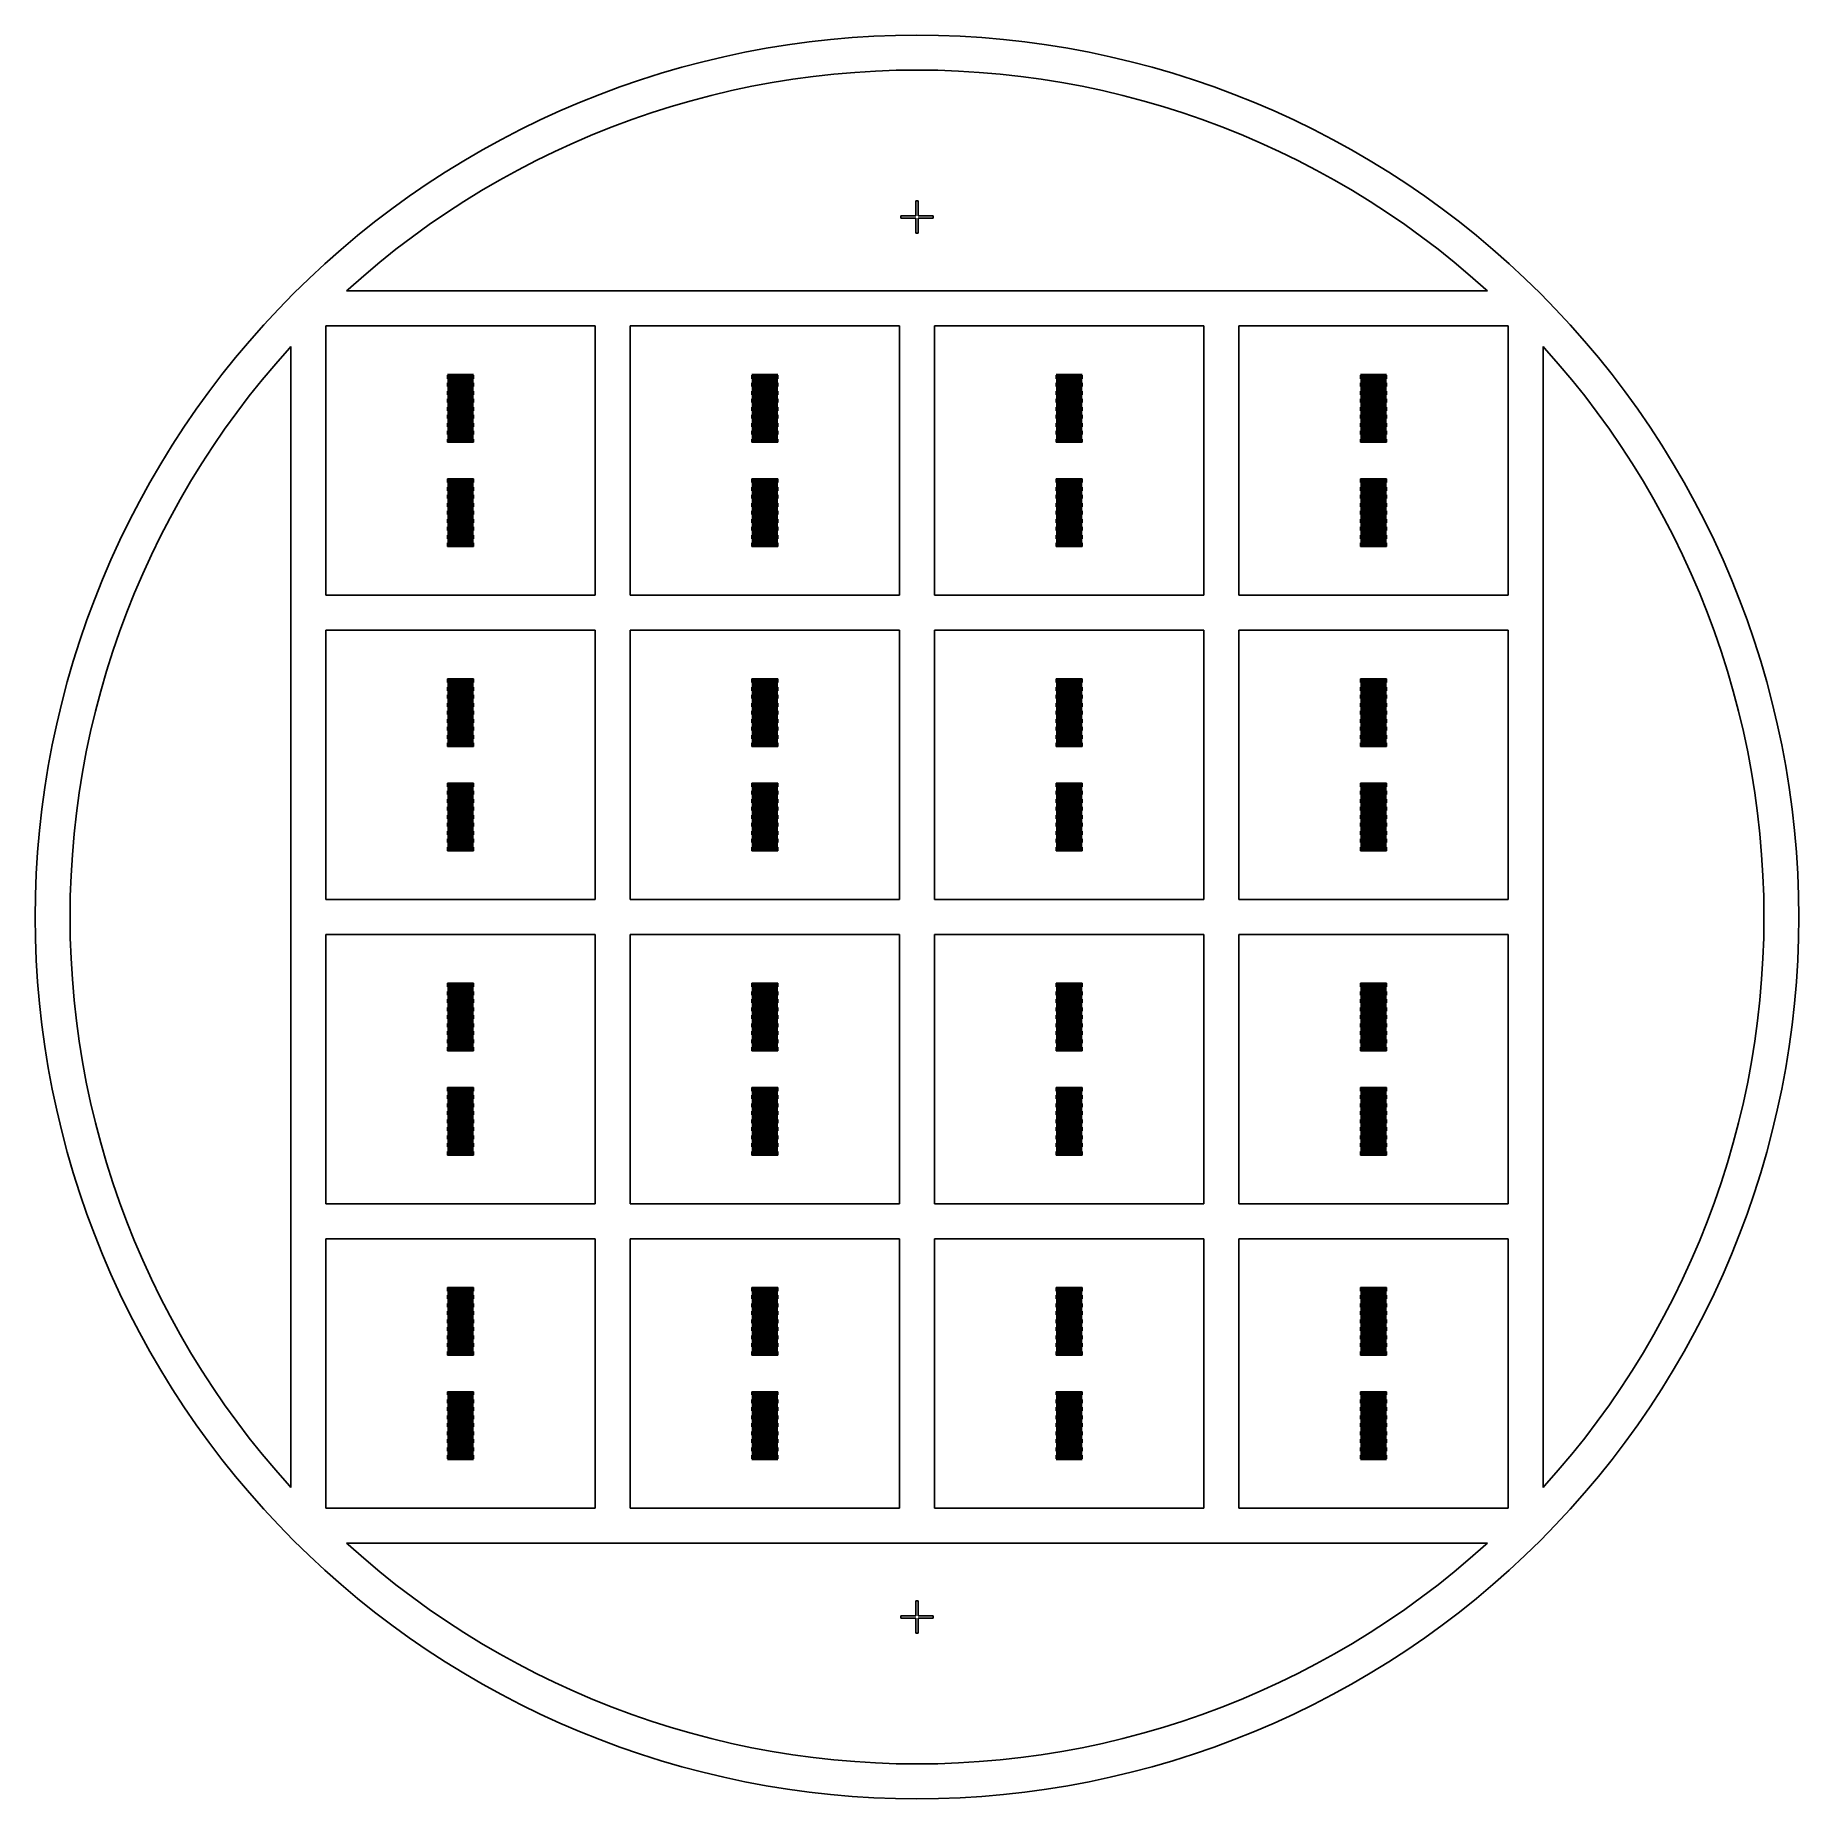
# Model space of a CAD drawing. Extents: x -18 to 83, y -18 to 83.
import ezdxf

# ---------------------------------------------------------------- set-up
doc = ezdxf.new("R2010")
doc.units = 0

msp = doc.modelspace()

# ---------------------------------------------------------------- linework, layer by layer
for p, q in [((23.5822, 82.2036), (22.3589, 81.9758)), ((24.8108, 82.4012), (23.5822, 82.2036)), ((26.0438, 82.5687), (24.8108, 82.4012)), ((27.2805, 82.7059), (26.0438, 82.5687)), ((28.5203, 82.8126), (27.2805, 82.7059)), ((29.7623, 82.8889), (28.5203, 82.8126)), ((31.0058, 82.9347), (29.7623, 82.8889)), ((32.25, 82.95), (31.0058, 82.9347)), ((33.4942, 82.9347), (32.25, 82.95)), ((34.7377, 82.8889), (33.4942, 82.9347)), ((35.9797, 82.8126), (34.7377, 82.8889)), ((37.2195, 82.7059), (35.9797, 82.8126)), ((38.4562, 82.5687), (37.2195, 82.7059)), ((39.6892, 82.4012), (38.4562, 82.5687)), ((40.9178, 82.2036), (39.6892, 82.4012)), ((42.1411, 81.9758), (40.9178, 82.2036)), ((19.9309, 81.4306), (18.7277, 81.1134)), ((21.1416, 81.7181), (19.9309, 81.4306)), ((22.3589, 81.9758), (21.1416, 81.7181)), ((43.3584, 81.7181), (42.1411, 81.9758)), ((44.5691, 81.4306), (43.3584, 81.7181)), ((45.7723, 81.1134), (44.5691, 81.4306)), ((16.3463, 80.3911), (15.1697, 79.9863)), ((17.5326, 80.7669), (16.3463, 80.3911)), ((18.7277, 81.1134), (17.5326, 80.7669)), ((22.7491, 80.0142), (23.9241, 80.233)), ((23.9241, 80.233), (25.1042, 80.4229)), ((25.1042, 80.4229), (26.2886, 80.5838)), ((26.2886, 80.5838), (27.4766, 80.7155)), ((27.4766, 80.7155), (28.6674, 80.818)), ((28.6674, 80.818), (29.8604, 80.8913)), ((29.8604, 80.8913), (31.0548, 80.9353)), ((31.0548, 80.9353), (32.25, 80.95)), ((32.25, 80.95), (33.4451, 80.9353)), ((33.4451, 80.9353), (34.6396, 80.8913)), ((34.6396, 80.8913), (35.8326, 80.818)), ((35.8326, 80.818), (37.0234, 80.7155)), ((37.0234, 80.7155), (38.2114, 80.5838)), ((38.2114, 80.5838), (39.3958, 80.4229)), ((39.3958, 80.4229), (40.5758, 80.233)), ((40.5758, 80.233), (41.7509, 80.0142)), ((46.9674, 80.7669), (45.7723, 81.1134)), ((48.1537, 80.3911), (46.9674, 80.7669)), ((49.3303, 79.9863), (48.1537, 80.3911)), ((14.0033, 79.5527), (12.8479, 79.0907)), ((15.1697, 79.9863), (14.0033, 79.5527)), ((18.1131, 78.853), (19.2611, 79.1859)), ((19.2611, 79.1859), (20.4169, 79.4905)), ((20.4169, 79.4905), (21.5798, 79.7667)), ((21.5798, 79.7667), (22.7491, 80.0142)), ((41.7509, 80.0142), (42.9202, 79.7667)), ((42.9202, 79.7667), (44.0831, 79.4905)), ((44.0831, 79.4905), (45.2389, 79.1859)), ((45.2389, 79.1859), (46.3869, 78.853)), ((50.4967, 79.5527), (49.3303, 79.9863)), ((51.652, 79.0907), (50.4967, 79.5527)), ((10.573, 78.0823), (9.4547, 77.5365)), ((11.7043, 78.6004), (10.573, 78.0823)), ((12.8479, 79.0907), (11.7043, 78.6004)), ((14.7231, 77.6868), (15.8435, 78.1032)), ((15.8435, 78.1032), (16.9737, 78.492)), ((16.9737, 78.492), (18.1131, 78.853)), ((46.3869, 78.853), (47.5263, 78.492)), ((47.5263, 78.492), (48.6565, 78.1032)), ((48.6565, 78.1032), (49.7769, 77.6868)), ((52.7957, 78.6004), (51.652, 79.0907)), ((53.927, 78.0823), (52.7957, 78.6004)), ((55.0453, 77.5365), (53.927, 78.0823)), ((9.4547, 77.5365), (8.35017, 76.9634)), ((12.5147, 76.772), (13.6133, 77.2429)), ((13.6133, 77.2429), (14.7231, 77.6868)), ((49.7769, 77.6868), (50.8867, 77.2429)), ((50.8867, 77.2429), (51.9852, 76.772)), ((56.1498, 76.9634), (55.0453, 77.5365)), ((7.26006, 76.3634), (6.18498, 75.7368)), ((8.35017, 76.9634), (7.26006, 76.3634)), ((10.3539, 75.75), (11.4281, 76.2743)), ((11.4281, 76.2743), (12.5147, 76.772)), ((51.9852, 76.772), (53.0719, 76.2743)), ((53.0719, 76.2743), (54.1461, 75.75)), ((57.2399, 76.3634), (56.1498, 76.9634)), ((58.315, 75.7368), (57.2399, 76.3634)), ((5.12561, 75.0841), (4.08258, 74.4055)), ((6.18498, 75.7368), (5.12561, 75.0841)), ((8.24585, 74.6232), (9.29297, 75.1996)), ((9.29297, 75.1996), (10.3539, 75.75)), ((54.1461, 75.75), (55.207, 75.1996)), ((55.207, 75.1996), (56.2541, 74.6232)), ((59.3744, 75.0841), (58.315, 75.7368)), ((60.4174, 74.4055), (59.3744, 75.0841)), ((4.08258, 74.4055), (3.05652, 73.7016)), ((7.2132, 74.0214), (8.24585, 74.6232)), ((56.2541, 74.6232), (57.2868, 74.0214)), ((61.4435, 73.7016), (60.4174, 74.4055)), ((3.05652, 73.7016), (2.04803, 72.9726)), ((5.19373, 72.7426), (6.1956, 73.3944)), ((6.1956, 73.3944), (7.2132, 74.0214)), ((32.3125, 73.4375), (32.1875, 73.4375)), ((32.1875, 73.4375), (32.1875, 72.5625)), ((32.3125, 72.5625), (32.3125, 73.4375)), ((57.2868, 74.0214), (58.3044, 73.3944)), ((58.3044, 73.3944), (59.3063, 72.7426)), ((62.452, 72.9726), (61.4435, 73.7016)), ((1.05775, 72.2192), (0.08626, 71.4416)), ((2.04803, 72.9726), (1.05775, 72.2192)), ((3.23944, 71.3662), (4.20813, 72.0664)), ((4.20813, 72.0664), (5.19373, 72.7426)), ((32.1875, 72.5625), (31.3125, 72.5625)), ((31.3125, 72.5625), (31.3125, 72.4375)), ((31.3125, 72.4375), (32.1875, 72.4375)), ((32.1875, 72.4375), (32.1875, 71.5625)), ((33.1875, 72.5625), (32.3125, 72.5625)), ((32.3125, 72.4375), (33.1875, 72.4375)), ((32.3125, 71.5625), (32.3125, 72.4375)), ((33.1875, 72.4375), (33.1875, 72.5625)), ((59.3063, 72.7426), (60.2919, 72.0664)), ((60.2919, 72.0664), (61.2605, 71.3662)), ((63.4422, 72.2192), (62.452, 72.9726)), ((64.4137, 71.4416), (63.4422, 72.2192)), ((0.08626, 71.4416), (-0.86586, 70.6405)), ((2.28821, 70.6425), (3.23944, 71.3662)), ((32.1875, 71.5625), (32.3125, 71.5625)), ((61.2605, 71.3662), (62.2118, 70.6425)), ((65.3659, 70.6405), (64.4137, 71.4416)), ((-0.86586, 70.6405), (-1.79803, 69.8162)), ((1.35504, 69.8956), (2.28821, 70.6425)), ((62.2118, 70.6425), (63.1449, 69.8956)), ((66.298, 69.8162), (65.3659, 70.6405)), ((-2.7097, 68.9693), (-3.60031, 68.1003)), ((-1.79803, 69.8162), (-2.7097, 68.9693)), ((-0.45491, 68.3343), (0.44048, 69.1261)), ((0.44048, 69.1261), (1.35504, 69.8956)), ((63.1449, 69.8956), (64.0595, 69.1261)), ((64.0595, 69.1261), (64.9549, 68.3343)), ((67.2097, 68.9693), (66.298, 69.8162)), ((68.1003, 68.1003), (67.2097, 68.9693)), ((-3.60031, 68.1003), (-4.46931, 67.2097)), ((-0.54568, 68.25), (-0.45491, 68.3343)), ((65.0457, 68.25), (-0.54568, 68.25)), ((64.9549, 68.3343), (65.0457, 68.25)), ((68.9693, 67.2097), (68.1003, 68.1003)), ((-4.46931, 67.2097), (-5.31621, 66.298)), ((69.8162, 66.298), (68.9693, 67.2097)), ((-5.31621, 66.298), (-6.14049, 65.3659)), ((-1.75, 50.75), (-1.75, 66.25)), ((-1.75, 66.25), (13.75, 66.25)), ((13.75, 66.25), (13.75, 50.75)), ((15.75, 50.75), (15.75, 66.25)), ((15.75, 66.25), (31.25, 66.25)), ((31.25, 66.25), (31.25, 50.75)), ((33.25, 50.75), (33.25, 66.25)), ((33.25, 66.25), (48.75, 66.25)), ((48.75, 66.25), (48.75, 50.75)), ((50.75, 50.75), (50.75, 66.25)), ((50.75, 66.25), (66.25, 66.25)), ((66.25, 66.25), (66.25, 50.75)), ((70.6405, 65.3659), (69.8162, 66.298)), ((-6.14049, 65.3659), (-6.94162, 64.4137)), ((-4.62607, 64.0595), (-3.8343, 64.9549)), ((-3.8343, 64.9549), (-3.75, 65.0457)), ((-3.75, 65.0457), (-3.75, -0.54568)), ((68.25, 65.0457), (68.3343, 64.9549)), ((68.25, -0.54568), (68.25, 65.0457)), ((68.3343, 64.9549), (69.1261, 64.0595)), ((71.4416, 64.4137), (70.6405, 65.3659)), ((-6.94162, 64.4137), (-7.71916, 63.4422)), ((-5.3956, 63.1449), (-4.62607, 64.0595)), ((69.1261, 64.0595), (69.8956, 63.1449)), ((72.2192, 63.4422), (71.4416, 64.4137)), ((-7.71916, 63.4422), (-8.47261, 62.452)), ((-6.14246, 62.2118), (-5.3956, 63.1449)), ((6.75, 63.445), (5.25, 63.445)), ((5.25, 63.445), (5.25, 63.435)), ((5.25, 63.435), (6.75, 63.435)), ((6.75, 63.405), (5.25, 63.405)), ((5.25, 63.405), (5.25, 63.395)), ((5.25, 63.395), (6.75, 63.395)), ((6.75, 63.365), (5.25, 63.365)), ((5.25, 63.365), (5.25, 63.355)), ((5.25, 63.355), (6.75, 63.355)), ((6.75, 63.325), (5.25, 63.325)), ((5.25, 63.325), (5.25, 63.315)), ((5.25, 63.315), (6.75, 63.315)), ((6.75, 63.285), (5.25, 63.285)), ((5.25, 63.285), (5.25, 63.275)), ((5.25, 63.275), (6.75, 63.275)), ((6.75, 63.245), (5.25, 63.245)), ((5.25, 63.245), (5.25, 63.235)), ((5.25, 63.235), (6.75, 63.235)), ((6.75, 63.205), (5.25, 63.205)), ((5.25, 63.205), (5.25, 63.195)), ((5.25, 63.195), (6.75, 63.195)), ((6.75, 63.165), (5.25, 63.165)), ((5.25, 63.165), (5.25, 63.155)), ((5.25, 63.155), (6.75, 63.155)), ((6.75, 63.125), (5.25, 63.125)), ((5.25, 63.125), (5.25, 63.115)), ((5.25, 63.115), (6.75, 63.115)), ((6.75, 63.085), (5.25, 63.085)), ((5.25, 63.085), (5.25, 63.075)), ((5.25, 63.075), (6.75, 63.075)), ((6.75, 63.045), (5.25, 63.045)), ((5.25, 63.045), (5.25, 63.035)), ((5.25, 63.035), (6.75, 63.035)), ((6.75, 63.005), (5.25, 63.005)), ((5.25, 63.005), (5.25, 62.995)), ((5.25, 62.995), (6.75, 62.995)), ((6.75, 62.965), (5.25, 62.965)), ((5.25, 62.965), (5.25, 62.955)), ((5.25, 62.955), (6.75, 62.955)), ((6.75, 62.925), (5.25, 62.925)), ((5.25, 62.925), (5.25, 62.915)), ((5.25, 62.915), (6.75, 62.915)), ((6.75, 62.885), (5.25, 62.885)), ((5.25, 62.885), (5.25, 62.875)), ((5.25, 62.875), (6.75, 62.875)), ((6.75, 63.435), (6.75, 63.445)), ((6.75, 63.395), (6.75, 63.405)), ((6.75, 63.355), (6.75, 63.365)), ((6.75, 63.315), (6.75, 63.325)), ((6.75, 63.275), (6.75, 63.285)), ((6.75, 63.235), (6.75, 63.245)), ((6.75, 63.195), (6.75, 63.205)), ((6.75, 63.155), (6.75, 63.165)), ((6.75, 63.115), (6.75, 63.125)), ((6.75, 63.075), (6.75, 63.085)), ((6.75, 63.035), (6.75, 63.045)), ((6.75, 62.995), (6.75, 63.005)), ((6.75, 62.955), (6.75, 62.965)), ((6.75, 62.915), (6.75, 62.925)), ((6.75, 62.875), (6.75, 62.885)), ((24.25, 63.445), (22.75, 63.445)), ((22.75, 63.445), (22.75, 63.435)), ((22.75, 63.435), (24.25, 63.435)), ((24.25, 63.405), (22.75, 63.405)), ((22.75, 63.405), (22.75, 63.395)), ((22.75, 63.395), (24.25, 63.395)), ((24.25, 63.365), (22.75, 63.365)), ((22.75, 63.365), (22.75, 63.355)), ((22.75, 63.355), (24.25, 63.355)), ((24.25, 63.325), (22.75, 63.325)), ((22.75, 63.325), (22.75, 63.315)), ((22.75, 63.315), (24.25, 63.315)), ((24.25, 63.285), (22.75, 63.285)), ((22.75, 63.285), (22.75, 63.275)), ((22.75, 63.275), (24.25, 63.275)), ((24.25, 63.245), (22.75, 63.245)), ((22.75, 63.245), (22.75, 63.235)), ((22.75, 63.235), (24.25, 63.235)), ((24.25, 63.205), (22.75, 63.205)), ((22.75, 63.205), (22.75, 63.195)), ((22.75, 63.195), (24.25, 63.195)), ((24.25, 63.165), (22.75, 63.165)), ((22.75, 63.165), (22.75, 63.155)), ((22.75, 63.155), (24.25, 63.155)), ((24.25, 63.125), (22.75, 63.125)), ((22.75, 63.125), (22.75, 63.115)), ((22.75, 63.115), (24.25, 63.115)), ((24.25, 63.085), (22.75, 63.085)), ((22.75, 63.085), (22.75, 63.075)), ((22.75, 63.075), (24.25, 63.075)), ((24.25, 63.045), (22.75, 63.045)), ((22.75, 63.045), (22.75, 63.035)), ((22.75, 63.035), (24.25, 63.035)), ((24.25, 63.005), (22.75, 63.005)), ((22.75, 63.005), (22.75, 62.995)), ((22.75, 62.995), (24.25, 62.995)), ((24.25, 62.965), (22.75, 62.965)), ((22.75, 62.965), (22.75, 62.955)), ((22.75, 62.955), (24.25, 62.955)), ((24.25, 62.925), (22.75, 62.925)), ((22.75, 62.925), (22.75, 62.915)), ((22.75, 62.915), (24.25, 62.915)), ((24.25, 62.885), (22.75, 62.885)), ((22.75, 62.885), (22.75, 62.875)), ((22.75, 62.875), (24.25, 62.875)), ((24.25, 63.435), (24.25, 63.445)), ((24.25, 63.395), (24.25, 63.405)), ((24.25, 63.355), (24.25, 63.365)), ((24.25, 63.315), (24.25, 63.325)), ((24.25, 63.275), (24.25, 63.285)), ((24.25, 63.235), (24.25, 63.245)), ((24.25, 63.195), (24.25, 63.205)), ((24.25, 63.155), (24.25, 63.165)), ((24.25, 63.115), (24.25, 63.125)), ((24.25, 63.075), (24.25, 63.085)), ((24.25, 63.035), (24.25, 63.045)), ((24.25, 62.995), (24.25, 63.005)), ((24.25, 62.955), (24.25, 62.965)), ((24.25, 62.915), (24.25, 62.925)), ((24.25, 62.875), (24.25, 62.885)), ((41.75, 63.445), (40.25, 63.445)), ((40.25, 63.445), (40.25, 63.435)), ((40.25, 63.435), (41.75, 63.435)), ((41.75, 63.405), (40.25, 63.405)), ((40.25, 63.405), (40.25, 63.395)), ((40.25, 63.395), (41.75, 63.395)), ((41.75, 63.365), (40.25, 63.365)), ((40.25, 63.365), (40.25, 63.355)), ((40.25, 63.355), (41.75, 63.355)), ((41.75, 63.325), (40.25, 63.325)), ((40.25, 63.325), (40.25, 63.315)), ((40.25, 63.315), (41.75, 63.315)), ((41.75, 63.285), (40.25, 63.285)), ((40.25, 63.285), (40.25, 63.275)), ((40.25, 63.275), (41.75, 63.275)), ((41.75, 63.245), (40.25, 63.245)), ((40.25, 63.245), (40.25, 63.235)), ((40.25, 63.235), (41.75, 63.235)), ((41.75, 63.205), (40.25, 63.205)), ((40.25, 63.205), (40.25, 63.195)), ((40.25, 63.195), (41.75, 63.195)), ((41.75, 63.165), (40.25, 63.165)), ((40.25, 63.165), (40.25, 63.155)), ((40.25, 63.155), (41.75, 63.155)), ((41.75, 63.125), (40.25, 63.125)), ((40.25, 63.125), (40.25, 63.115)), ((40.25, 63.115), (41.75, 63.115)), ((41.75, 63.085), (40.25, 63.085)), ((40.25, 63.085), (40.25, 63.075)), ((40.25, 63.075), (41.75, 63.075)), ((41.75, 63.045), (40.25, 63.045)), ((40.25, 63.045), (40.25, 63.035)), ((40.25, 63.035), (41.75, 63.035)), ((41.75, 63.005), (40.25, 63.005)), ((40.25, 63.005), (40.25, 62.995)), ((40.25, 62.995), (41.75, 62.995)), ((41.75, 62.965), (40.25, 62.965)), ((40.25, 62.965), (40.25, 62.955)), ((40.25, 62.955), (41.75, 62.955)), ((41.75, 62.925), (40.25, 62.925)), ((40.25, 62.925), (40.25, 62.915)), ((40.25, 62.915), (41.75, 62.915)), ((41.75, 62.885), (40.25, 62.885)), ((40.25, 62.885), (40.25, 62.875)), ((40.25, 62.875), (41.75, 62.875)), ((41.75, 63.435), (41.75, 63.445)), ((41.75, 63.395), (41.75, 63.405)), ((41.75, 63.355), (41.75, 63.365)), ((41.75, 63.315), (41.75, 63.325)), ((41.75, 63.275), (41.75, 63.285)), ((41.75, 63.235), (41.75, 63.245)), ((41.75, 63.195), (41.75, 63.205)), ((41.75, 63.155), (41.75, 63.165)), ((41.75, 63.115), (41.75, 63.125)), ((41.75, 63.075), (41.75, 63.085)), ((41.75, 63.035), (41.75, 63.045)), ((41.75, 62.995), (41.75, 63.005)), ((41.75, 62.955), (41.75, 62.965)), ((41.75, 62.915), (41.75, 62.925)), ((41.75, 62.875), (41.75, 62.885)), ((59.25, 63.445), (57.75, 63.445)), ((57.75, 63.445), (57.75, 63.435)), ((57.75, 63.435), (59.25, 63.435)), ((59.25, 63.405), (57.75, 63.405)), ((57.75, 63.405), (57.75, 63.395)), ((57.75, 63.395), (59.25, 63.395)), ((59.25, 63.365), (57.75, 63.365)), ((57.75, 63.365), (57.75, 63.355)), ((57.75, 63.355), (59.25, 63.355)), ((59.25, 63.325), (57.75, 63.325)), ((57.75, 63.325), (57.75, 63.315)), ((57.75, 63.315), (59.25, 63.315)), ((59.25, 63.285), (57.75, 63.285)), ((57.75, 63.285), (57.75, 63.275)), ((57.75, 63.275), (59.25, 63.275)), ((59.25, 63.245), (57.75, 63.245)), ((57.75, 63.245), (57.75, 63.235)), ((57.75, 63.235), (59.25, 63.235)), ((59.25, 63.205), (57.75, 63.205)), ((57.75, 63.205), (57.75, 63.195)), ((57.75, 63.195), (59.25, 63.195)), ((59.25, 63.165), (57.75, 63.165)), ((57.75, 63.165), (57.75, 63.155)), ((57.75, 63.155), (59.25, 63.155)), ((59.25, 63.125), (57.75, 63.125)), ((57.75, 63.125), (57.75, 63.115)), ((57.75, 63.115), (59.25, 63.115)), ((59.25, 63.085), (57.75, 63.085)), ((57.75, 63.085), (57.75, 63.075)), ((57.75, 63.075), (59.25, 63.075)), ((59.25, 63.045), (57.75, 63.045)), ((57.75, 63.045), (57.75, 63.035)), ((57.75, 63.035), (59.25, 63.035)), ((59.25, 63.005), (57.75, 63.005)), ((57.75, 63.005), (57.75, 62.995)), ((57.75, 62.995), (59.25, 62.995)), ((59.25, 62.965), (57.75, 62.965)), ((57.75, 62.965), (57.75, 62.955)), ((57.75, 62.955), (59.25, 62.955)), ((59.25, 62.925), (57.75, 62.925)), ((57.75, 62.925), (57.75, 62.915)), ((57.75, 62.915), (59.25, 62.915)), ((59.25, 62.885), (57.75, 62.885)), ((57.75, 62.885), (57.75, 62.875)), ((57.75, 62.875), (59.25, 62.875)), ((59.25, 63.435), (59.25, 63.445)), ((59.25, 63.395), (59.25, 63.405)), ((59.25, 63.355), (59.25, 63.365)), ((59.25, 63.315), (59.25, 63.325)), ((59.25, 63.275), (59.25, 63.285)), ((59.25, 63.235), (59.25, 63.245)), ((59.25, 63.195), (59.25, 63.205)), ((59.25, 63.155), (59.25, 63.165)), ((59.25, 63.115), (59.25, 63.125)), ((59.25, 63.075), (59.25, 63.085)), ((59.25, 63.035), (59.25, 63.045)), ((59.25, 62.995), (59.25, 63.005)), ((59.25, 62.955), (59.25, 62.965)), ((59.25, 62.915), (59.25, 62.925)), ((59.25, 62.875), (59.25, 62.885)), ((69.8956, 63.1449), (70.6425, 62.2118)), ((72.9726, 62.452), (72.2192, 63.4422)), ((-8.47261, 62.452), (-9.20154, 61.4435)), ((-6.8662, 61.2605), (-6.14246, 62.2118)), ((6.75, 62.845), (5.25, 62.845)), ((5.25, 62.845), (5.25, 62.835)), ((5.25, 62.835), (6.75, 62.835)), ((6.75, 62.805), (5.25, 62.805)), ((5.25, 62.805), (5.25, 62.795)), ((5.25, 62.795), (6.75, 62.795)), ((6.75, 62.765), (5.25, 62.765)), ((5.25, 62.765), (5.25, 62.755)), ((5.25, 62.755), (6.75, 62.755)), ((6.75, 62.725), (5.25, 62.725)), ((5.25, 62.725), (5.25, 62.715)), ((5.25, 62.715), (6.75, 62.715)), ((6.75, 62.685), (5.25, 62.685)), ((5.25, 62.685), (5.25, 62.675)), ((5.25, 62.675), (6.75, 62.675)), ((6.75, 62.645), (5.25, 62.645)), ((5.25, 62.645), (5.25, 62.635)), ((5.25, 62.635), (6.75, 62.635)), ((6.75, 62.605), (5.25, 62.605)), ((5.25, 62.605), (5.25, 62.595)), ((5.25, 62.595), (6.75, 62.595)), ((6.75, 62.565), (5.25, 62.565)), ((5.25, 62.565), (5.25, 62.555)), ((5.25, 62.555), (6.75, 62.555)), ((6.75, 62.525), (5.25, 62.525)), ((5.25, 62.525), (5.25, 62.515)), ((5.25, 62.515), (6.75, 62.515)), ((6.75, 62.485), (5.25, 62.485)), ((5.25, 62.485), (5.25, 62.475)), ((5.25, 62.475), (6.75, 62.475)), ((6.75, 62.445), (5.25, 62.445)), ((5.25, 62.445), (5.25, 62.435)), ((5.25, 62.435), (6.75, 62.435)), ((6.75, 62.405), (5.25, 62.405)), ((5.25, 62.405), (5.25, 62.395)), ((5.25, 62.395), (6.75, 62.395)), ((6.75, 62.365), (5.25, 62.365)), ((5.25, 62.365), (5.25, 62.355)), ((5.25, 62.355), (6.75, 62.355)), ((6.75, 62.325), (5.25, 62.325)), ((5.25, 62.325), (5.25, 62.315)), ((5.25, 62.315), (6.75, 62.315)), ((6.75, 62.285), (5.25, 62.285)), ((5.25, 62.285), (5.25, 62.275)), ((5.25, 62.275), (6.75, 62.275)), ((6.75, 62.245), (5.25, 62.245)), ((5.25, 62.245), (5.25, 62.235)), ((5.25, 62.235), (6.75, 62.235)), ((6.75, 62.205), (5.25, 62.205)), ((5.25, 62.205), (5.25, 62.195)), ((5.25, 62.195), (6.75, 62.195)), ((6.75, 62.165), (5.25, 62.165)), ((5.25, 62.165), (5.25, 62.155)), ((5.25, 62.155), (6.75, 62.155)), ((6.75, 62.125), (5.25, 62.125)), ((5.25, 62.125), (5.25, 62.115)), ((5.25, 62.115), (6.75, 62.115)), ((6.75, 62.085), (5.25, 62.085)), ((5.25, 62.085), (5.25, 62.075)), ((5.25, 62.075), (6.75, 62.075)), ((6.75, 62.045), (5.25, 62.045)), ((5.25, 62.045), (5.25, 62.035)), ((5.25, 62.035), (6.75, 62.035)), ((6.75, 62.005), (5.25, 62.005)), ((5.25, 62.005), (5.25, 61.995)), ((5.25, 61.995), (6.75, 61.995)), ((6.75, 61.965), (5.25, 61.965)), ((5.25, 61.965), (5.25, 61.955)), ((5.25, 61.955), (6.75, 61.955)), ((6.75, 61.925), (5.25, 61.925)), ((5.25, 61.925), (5.25, 61.915)), ((5.25, 61.915), (6.75, 61.915)), ((6.75, 61.885), (5.25, 61.885)), ((5.25, 61.885), (5.25, 61.875)), ((5.25, 61.875), (6.75, 61.875)), ((6.75, 62.835), (6.75, 62.845)), ((6.75, 62.795), (6.75, 62.805)), ((6.75, 62.755), (6.75, 62.765)), ((6.75, 62.715), (6.75, 62.725)), ((6.75, 62.675), (6.75, 62.685)), ((6.75, 62.635), (6.75, 62.645)), ((6.75, 62.595), (6.75, 62.605)), ((6.75, 62.555), (6.75, 62.565)), ((6.75, 62.515), (6.75, 62.525)), ((6.75, 62.475), (6.75, 62.485)), ((6.75, 62.435), (6.75, 62.445)), ((6.75, 62.395), (6.75, 62.405)), ((6.75, 62.355), (6.75, 62.365)), ((6.75, 62.315), (6.75, 62.325)), ((6.75, 62.275), (6.75, 62.285)), ((6.75, 62.235), (6.75, 62.245)), ((6.75, 62.195), (6.75, 62.205)), ((6.75, 62.155), (6.75, 62.165)), ((6.75, 62.115), (6.75, 62.125)), ((6.75, 62.075), (6.75, 62.085)), ((6.75, 62.035), (6.75, 62.045)), ((6.75, 61.995), (6.75, 62.005)), ((6.75, 61.955), (6.75, 61.965)), ((6.75, 61.915), (6.75, 61.925)), ((6.75, 61.875), (6.75, 61.885)), ((24.25, 62.845), (22.75, 62.845)), ((22.75, 62.845), (22.75, 62.835)), ((22.75, 62.835), (24.25, 62.835)), ((24.25, 62.805), (22.75, 62.805)), ((22.75, 62.805), (22.75, 62.795)), ((22.75, 62.795), (24.25, 62.795)), ((24.25, 62.765), (22.75, 62.765)), ((22.75, 62.765), (22.75, 62.755)), ((22.75, 62.755), (24.25, 62.755)), ((24.25, 62.725), (22.75, 62.725)), ((22.75, 62.725), (22.75, 62.715)), ((22.75, 62.715), (24.25, 62.715)), ((24.25, 62.685), (22.75, 62.685)), ((22.75, 62.685), (22.75, 62.675)), ((22.75, 62.675), (24.25, 62.675)), ((24.25, 62.645), (22.75, 62.645)), ((22.75, 62.645), (22.75, 62.635)), ((22.75, 62.635), (24.25, 62.635)), ((24.25, 62.605), (22.75, 62.605)), ((22.75, 62.605), (22.75, 62.595)), ((22.75, 62.595), (24.25, 62.595)), ((24.25, 62.565), (22.75, 62.565)), ((22.75, 62.565), (22.75, 62.555)), ((22.75, 62.555), (24.25, 62.555)), ((24.25, 62.525), (22.75, 62.525)), ((22.75, 62.525), (22.75, 62.515)), ((22.75, 62.515), (24.25, 62.515)), ((24.25, 62.485), (22.75, 62.485)), ((22.75, 62.485), (22.75, 62.475)), ((22.75, 62.475), (24.25, 62.475)), ((24.25, 62.445), (22.75, 62.445)), ((22.75, 62.445), (22.75, 62.435)), ((22.75, 62.435), (24.25, 62.435)), ((24.25, 62.405), (22.75, 62.405)), ((22.75, 62.405), (22.75, 62.395)), ((22.75, 62.395), (24.25, 62.395)), ((24.25, 62.365), (22.75, 62.365)), ((22.75, 62.365), (22.75, 62.355)), ((22.75, 62.355), (24.25, 62.355)), ((24.25, 62.325), (22.75, 62.325)), ((22.75, 62.325), (22.75, 62.315)), ((22.75, 62.315), (24.25, 62.315)), ((24.25, 62.285), (22.75, 62.285)), ((22.75, 62.285), (22.75, 62.275)), ((22.75, 62.275), (24.25, 62.275)), ((24.25, 62.245), (22.75, 62.245)), ((22.75, 62.245), (22.75, 62.235)), ((22.75, 62.235), (24.25, 62.235)), ((24.25, 62.205), (22.75, 62.205)), ((22.75, 62.205), (22.75, 62.195)), ((22.75, 62.195), (24.25, 62.195)), ((24.25, 62.165), (22.75, 62.165)), ((22.75, 62.165), (22.75, 62.155)), ((22.75, 62.155), (24.25, 62.155)), ((24.25, 62.125), (22.75, 62.125)), ((22.75, 62.125), (22.75, 62.115)), ((22.75, 62.115), (24.25, 62.115)), ((24.25, 62.085), (22.75, 62.085)), ((22.75, 62.085), (22.75, 62.075)), ((22.75, 62.075), (24.25, 62.075)), ((24.25, 62.045), (22.75, 62.045)), ((22.75, 62.045), (22.75, 62.035)), ((22.75, 62.035), (24.25, 62.035)), ((24.25, 62.005), (22.75, 62.005)), ((22.75, 62.005), (22.75, 61.995)), ((22.75, 61.995), (24.25, 61.995)), ((24.25, 61.965), (22.75, 61.965)), ((22.75, 61.965), (22.75, 61.955)), ((22.75, 61.955), (24.25, 61.955)), ((24.25, 61.925), (22.75, 61.925)), ((22.75, 61.925), (22.75, 61.915)), ((22.75, 61.915), (24.25, 61.915)), ((24.25, 61.885), (22.75, 61.885)), ((22.75, 61.885), (22.75, 61.875)), ((22.75, 61.875), (24.25, 61.875)), ((24.25, 62.835), (24.25, 62.845)), ((24.25, 62.795), (24.25, 62.805)), ((24.25, 62.755), (24.25, 62.765)), ((24.25, 62.715), (24.25, 62.725)), ((24.25, 62.675), (24.25, 62.685)), ((24.25, 62.635), (24.25, 62.645)), ((24.25, 62.595), (24.25, 62.605)), ((24.25, 62.555), (24.25, 62.565)), ((24.25, 62.515), (24.25, 62.525)), ((24.25, 62.475), (24.25, 62.485)), ((24.25, 62.435), (24.25, 62.445)), ((24.25, 62.395), (24.25, 62.405)), ((24.25, 62.355), (24.25, 62.365)), ((24.25, 62.315), (24.25, 62.325)), ((24.25, 62.275), (24.25, 62.285)), ((24.25, 62.235), (24.25, 62.245)), ((24.25, 62.195), (24.25, 62.205)), ((24.25, 62.155), (24.25, 62.165)), ((24.25, 62.115), (24.25, 62.125)), ((24.25, 62.075), (24.25, 62.085)), ((24.25, 62.035), (24.25, 62.045)), ((24.25, 61.995), (24.25, 62.005)), ((24.25, 61.955), (24.25, 61.965)), ((24.25, 61.915), (24.25, 61.925)), ((24.25, 61.875), (24.25, 61.885)), ((41.75, 62.845), (40.25, 62.845)), ((40.25, 62.845), (40.25, 62.835)), ((40.25, 62.835), (41.75, 62.835)), ((41.75, 62.805), (40.25, 62.805)), ((40.25, 62.805), (40.25, 62.795)), ((40.25, 62.795), (41.75, 62.795)), ((41.75, 62.765), (40.25, 62.765)), ((40.25, 62.765), (40.25, 62.755)), ((40.25, 62.755), (41.75, 62.755)), ((41.75, 62.725), (40.25, 62.725)), ((40.25, 62.725), (40.25, 62.715)), ((40.25, 62.715), (41.75, 62.715)), ((41.75, 62.685), (40.25, 62.685)), ((40.25, 62.685), (40.25, 62.675)), ((40.25, 62.675), (41.75, 62.675)), ((41.75, 62.645), (40.25, 62.645)), ((40.25, 62.645), (40.25, 62.635)), ((40.25, 62.635), (41.75, 62.635)), ((41.75, 62.605), (40.25, 62.605)), ((40.25, 62.605), (40.25, 62.595)), ((40.25, 62.595), (41.75, 62.595)), ((41.75, 62.565), (40.25, 62.565)), ((40.25, 62.565), (40.25, 62.555)), ((40.25, 62.555), (41.75, 62.555)), ((41.75, 62.525), (40.25, 62.525)), ((40.25, 62.525), (40.25, 62.515)), ((40.25, 62.515), (41.75, 62.515)), ((41.75, 62.485), (40.25, 62.485)), ((40.25, 62.485), (40.25, 62.475)), ((40.25, 62.475), (41.75, 62.475)), ((41.75, 62.445), (40.25, 62.445)), ((40.25, 62.445), (40.25, 62.435)), ((40.25, 62.435), (41.75, 62.435)), ((41.75, 62.405), (40.25, 62.405)), ((40.25, 62.405), (40.25, 62.395)), ((40.25, 62.395), (41.75, 62.395)), ((41.75, 62.365), (40.25, 62.365)), ((40.25, 62.365), (40.25, 62.355)), ((40.25, 62.355), (41.75, 62.355)), ((41.75, 62.325), (40.25, 62.325)), ((40.25, 62.325), (40.25, 62.315)), ((40.25, 62.315), (41.75, 62.315)), ((41.75, 62.285), (40.25, 62.285)), ((40.25, 62.285), (40.25, 62.275)), ((40.25, 62.275), (41.75, 62.275)), ((41.75, 62.245), (40.25, 62.245)), ((40.25, 62.245), (40.25, 62.235)), ((40.25, 62.235), (41.75, 62.235)), ((41.75, 62.205), (40.25, 62.205)), ((40.25, 62.205), (40.25, 62.195)), ((40.25, 62.195), (41.75, 62.195)), ((41.75, 62.165), (40.25, 62.165)), ((40.25, 62.165), (40.25, 62.155)), ((40.25, 62.155), (41.75, 62.155)), ((41.75, 62.125), (40.25, 62.125)), ((40.25, 62.125), (40.25, 62.115)), ((40.25, 62.115), (41.75, 62.115)), ((41.75, 62.085), (40.25, 62.085)), ((40.25, 62.085), (40.25, 62.075)), ((40.25, 62.075), (41.75, 62.075)), ((41.75, 62.045), (40.25, 62.045)), ((40.25, 62.045), (40.25, 62.035)), ((40.25, 62.035), (41.75, 62.035)), ((41.75, 62.005), (40.25, 62.005)), ((40.25, 62.005), (40.25, 61.995)), ((40.25, 61.995), (41.75, 61.995)), ((41.75, 61.965), (40.25, 61.965)), ((40.25, 61.965), (40.25, 61.955)), ((40.25, 61.955), (41.75, 61.955)), ((41.75, 61.925), (40.25, 61.925)), ((40.25, 61.925), (40.25, 61.915)), ((40.25, 61.915), (41.75, 61.915)), ((41.75, 61.885), (40.25, 61.885)), ((40.25, 61.885), (40.25, 61.875)), ((40.25, 61.875), (41.75, 61.875)), ((41.75, 62.835), (41.75, 62.845)), ((41.75, 62.795), (41.75, 62.805)), ((41.75, 62.755), (41.75, 62.765)), ((41.75, 62.715), (41.75, 62.725)), ((41.75, 62.675), (41.75, 62.685)), ((41.75, 62.635), (41.75, 62.645)), ((41.75, 62.595), (41.75, 62.605)), ((41.75, 62.555), (41.75, 62.565)), ((41.75, 62.515), (41.75, 62.525)), ((41.75, 62.475), (41.75, 62.485)), ((41.75, 62.435), (41.75, 62.445)), ((41.75, 62.395), (41.75, 62.405)), ((41.75, 62.355), (41.75, 62.365)), ((41.75, 62.315), (41.75, 62.325)), ((41.75, 62.275), (41.75, 62.285)), ((41.75, 62.235), (41.75, 62.245)), ((41.75, 62.195), (41.75, 62.205)), ((41.75, 62.155), (41.75, 62.165)), ((41.75, 62.115), (41.75, 62.125)), ((41.75, 62.075), (41.75, 62.085)), ((41.75, 62.035), (41.75, 62.045)), ((41.75, 61.995), (41.75, 62.005)), ((41.75, 61.955), (41.75, 61.965)), ((41.75, 61.915), (41.75, 61.925)), ((41.75, 61.875), (41.75, 61.885)), ((59.25, 62.845), (57.75, 62.845)), ((57.75, 62.845), (57.75, 62.835)), ((57.75, 62.835), (59.25, 62.835)), ((59.25, 62.805), (57.75, 62.805)), ((57.75, 62.805), (57.75, 62.795)), ((57.75, 62.795), (59.25, 62.795)), ((59.25, 62.765), (57.75, 62.765)), ((57.75, 62.765), (57.75, 62.755)), ((57.75, 62.755), (59.25, 62.755)), ((59.25, 62.725), (57.75, 62.725)), ((57.75, 62.725), (57.75, 62.715)), ((57.75, 62.715), (59.25, 62.715)), ((59.25, 62.685), (57.75, 62.685)), ((57.75, 62.685), (57.75, 62.675)), ((57.75, 62.675), (59.25, 62.675)), ((59.25, 62.645), (57.75, 62.645)), ((57.75, 62.645), (57.75, 62.635)), ((57.75, 62.635), (59.25, 62.635)), ((59.25, 62.605), (57.75, 62.605)), ((57.75, 62.605), (57.75, 62.595)), ((57.75, 62.595), (59.25, 62.595)), ((59.25, 62.565), (57.75, 62.565)), ((57.75, 62.565), (57.75, 62.555)), ((57.75, 62.555), (59.25, 62.555)), ((59.25, 62.525), (57.75, 62.525)), ((57.75, 62.525), (57.75, 62.515)), ((57.75, 62.515), (59.25, 62.515)), ((59.25, 62.485), (57.75, 62.485)), ((57.75, 62.485), (57.75, 62.475)), ((57.75, 62.475), (59.25, 62.475)), ((59.25, 62.445), (57.75, 62.445)), ((57.75, 62.445), (57.75, 62.435)), ((57.75, 62.435), (59.25, 62.435)), ((59.25, 62.405), (57.75, 62.405)), ((57.75, 62.405), (57.75, 62.395)), ((57.75, 62.395), (59.25, 62.395)), ((59.25, 62.365), (57.75, 62.365)), ((57.75, 62.365), (57.75, 62.355)), ((57.75, 62.355), (59.25, 62.355)), ((59.25, 62.325), (57.75, 62.325)), ((57.75, 62.325), (57.75, 62.315)), ((57.75, 62.315), (59.25, 62.315)), ((59.25, 62.285), (57.75, 62.285)), ((57.75, 62.285), (57.75, 62.275)), ((57.75, 62.275), (59.25, 62.275)), ((59.25, 62.245), (57.75, 62.245)), ((57.75, 62.245), (57.75, 62.235)), ((57.75, 62.235), (59.25, 62.235)), ((59.25, 62.205), (57.75, 62.205)), ((57.75, 62.205), (57.75, 62.195)), ((57.75, 62.195), (59.25, 62.195)), ((59.25, 62.165), (57.75, 62.165)), ((57.75, 62.165), (57.75, 62.155)), ((57.75, 62.155), (59.25, 62.155)), ((59.25, 62.125), (57.75, 62.125)), ((57.75, 62.125), (57.75, 62.115)), ((57.75, 62.115), (59.25, 62.115)), ((59.25, 62.085), (57.75, 62.085)), ((57.75, 62.085), (57.75, 62.075)), ((57.75, 62.075), (59.25, 62.075)), ((59.25, 62.045), (57.75, 62.045)), ((57.75, 62.045), (57.75, 62.035)), ((57.75, 62.035), (59.25, 62.035)), ((59.25, 62.005), (57.75, 62.005)), ((57.75, 62.005), (57.75, 61.995)), ((57.75, 61.995), (59.25, 61.995)), ((59.25, 61.965), (57.75, 61.965)), ((57.75, 61.965), (57.75, 61.955)), ((57.75, 61.955), (59.25, 61.955)), ((59.25, 61.925), (57.75, 61.925)), ((57.75, 61.925), (57.75, 61.915)), ((57.75, 61.915), (59.25, 61.915)), ((59.25, 61.885), (57.75, 61.885)), ((57.75, 61.885), (57.75, 61.875)), ((57.75, 61.875), (59.25, 61.875)), ((59.25, 62.835), (59.25, 62.845)), ((59.25, 62.795), (59.25, 62.805)), ((59.25, 62.755), (59.25, 62.765)), ((59.25, 62.715), (59.25, 62.725)), ((59.25, 62.675), (59.25, 62.685)), ((59.25, 62.635), (59.25, 62.645)), ((59.25, 62.595), (59.25, 62.605)), ((59.25, 62.555), (59.25, 62.565)), ((59.25, 62.515), (59.25, 62.525)), ((59.25, 62.475), (59.25, 62.485)), ((59.25, 62.435), (59.25, 62.445)), ((59.25, 62.395), (59.25, 62.405)), ((59.25, 62.355), (59.25, 62.365)), ((59.25, 62.315), (59.25, 62.325)), ((59.25, 62.275), (59.25, 62.285)), ((59.25, 62.235), (59.25, 62.245)), ((59.25, 62.195), (59.25, 62.205)), ((59.25, 62.155), (59.25, 62.165)), ((59.25, 62.115), (59.25, 62.125)), ((59.25, 62.075), (59.25, 62.085)), ((59.25, 62.035), (59.25, 62.045)), ((59.25, 61.995), (59.25, 62.005)), ((59.25, 61.955), (59.25, 61.965)), ((59.25, 61.915), (59.25, 61.925)), ((59.25, 61.875), (59.25, 61.885)), ((70.6425, 62.2118), (71.3662, 61.2605)), ((73.7016, 61.4435), (72.9726, 62.452)), ((-9.20154, 61.4435), (-9.9055, 60.4174)), ((-7.56638, 60.2919), (-6.8662, 61.2605)), ((6.75, 61.845), (5.25, 61.845)), ((5.25, 61.845), (5.25, 61.835)), ((5.25, 61.835), (6.75, 61.835)), ((6.75, 61.805), (5.25, 61.805)), ((5.25, 61.805), (5.25, 61.795)), ((5.25, 61.795), (6.75, 61.795)), ((6.75, 61.765), (5.25, 61.765)), ((5.25, 61.765), (5.25, 61.755)), ((5.25, 61.755), (6.75, 61.755)), ((6.75, 61.725), (5.25, 61.725)), ((5.25, 61.725), (5.25, 61.715)), ((5.25, 61.715), (6.75, 61.715)), ((6.75, 61.685), (5.25, 61.685)), ((5.25, 61.685), (5.25, 61.675)), ((5.25, 61.675), (6.75, 61.675)), ((6.75, 61.645), (5.25, 61.645)), ((5.25, 61.645), (5.25, 61.635)), ((5.25, 61.635), (6.75, 61.635)), ((6.75, 61.605), (5.25, 61.605)), ((5.25, 61.605), (5.25, 61.595)), ((5.25, 61.595), (6.75, 61.595)), ((6.75, 61.565), (5.25, 61.565)), ((5.25, 61.565), (5.25, 61.555)), ((5.25, 61.555), (6.75, 61.555)), ((6.75, 61.525), (5.25, 61.525)), ((5.25, 61.525), (5.25, 61.515)), ((5.25, 61.515), (6.75, 61.515)), ((6.75, 61.485), (5.25, 61.485)), ((5.25, 61.485), (5.25, 61.475)), ((5.25, 61.475), (6.75, 61.475)), ((6.75, 61.445), (5.25, 61.445)), ((5.25, 61.445), (5.25, 61.435)), ((5.25, 61.435), (6.75, 61.435)), ((6.75, 61.405), (5.25, 61.405)), ((5.25, 61.405), (5.25, 61.395)), ((5.25, 61.395), (6.75, 61.395)), ((6.75, 61.365), (5.25, 61.365)), ((5.25, 61.365), (5.25, 61.355)), ((5.25, 61.355), (6.75, 61.355)), ((6.75, 61.325), (5.25, 61.325)), ((5.25, 61.325), (5.25, 61.315)), ((5.25, 61.315), (6.75, 61.315)), ((6.75, 61.285), (5.25, 61.285)), ((5.25, 61.285), (5.25, 61.275)), ((5.25, 61.275), (6.75, 61.275)), ((6.75, 61.245), (5.25, 61.245)), ((5.25, 61.245), (5.25, 61.235)), ((5.25, 61.235), (6.75, 61.235)), ((6.75, 61.205), (5.25, 61.205)), ((5.25, 61.205), (5.25, 61.195)), ((5.25, 61.195), (6.75, 61.195)), ((6.75, 61.165), (5.25, 61.165)), ((5.25, 61.165), (5.25, 61.155)), ((5.25, 61.155), (6.75, 61.155)), ((6.75, 61.125), (5.25, 61.125)), ((5.25, 61.125), (5.25, 61.115)), ((5.25, 61.115), (6.75, 61.115)), ((6.75, 61.085), (5.25, 61.085)), ((5.25, 61.085), (5.25, 61.075)), ((5.25, 61.075), (6.75, 61.075)), ((6.75, 61.045), (5.25, 61.045)), ((5.25, 61.045), (5.25, 61.035)), ((5.25, 61.035), (6.75, 61.035)), ((6.75, 61.005), (5.25, 61.005)), ((5.25, 61.005), (5.25, 60.995)), ((5.25, 60.995), (6.75, 60.995)), ((6.75, 60.965), (5.25, 60.965)), ((5.25, 60.965), (5.25, 60.955)), ((5.25, 60.955), (6.75, 60.955)), ((6.75, 60.925), (5.25, 60.925)), ((5.25, 60.925), (5.25, 60.915)), ((5.25, 60.915), (6.75, 60.915)), ((6.75, 60.885), (5.25, 60.885)), ((5.25, 60.885), (5.25, 60.875)), ((5.25, 60.875), (6.75, 60.875)), ((6.75, 60.845), (5.25, 60.845)), ((5.25, 60.845), (5.25, 60.835)), ((6.75, 61.835), (6.75, 61.845)), ((6.75, 61.795), (6.75, 61.805)), ((6.75, 61.755), (6.75, 61.765)), ((6.75, 61.715), (6.75, 61.725)), ((6.75, 61.675), (6.75, 61.685)), ((6.75, 61.635), (6.75, 61.645)), ((6.75, 61.595), (6.75, 61.605)), ((6.75, 61.555), (6.75, 61.565)), ((6.75, 61.515), (6.75, 61.525)), ((6.75, 61.475), (6.75, 61.485)), ((6.75, 61.435), (6.75, 61.445)), ((6.75, 61.395), (6.75, 61.405)), ((6.75, 61.355), (6.75, 61.365)), ((6.75, 61.315), (6.75, 61.325)), ((6.75, 61.275), (6.75, 61.285)), ((6.75, 61.235), (6.75, 61.245)), ((6.75, 61.195), (6.75, 61.205)), ((6.75, 61.155), (6.75, 61.165)), ((6.75, 61.115), (6.75, 61.125)), ((6.75, 61.075), (6.75, 61.085)), ((6.75, 61.035), (6.75, 61.045)), ((6.75, 60.995), (6.75, 61.005)), ((6.75, 60.955), (6.75, 60.965)), ((6.75, 60.915), (6.75, 60.925)), ((6.75, 60.875), (6.75, 60.885)), ((6.75, 60.835), (6.75, 60.845)), ((24.25, 61.845), (22.75, 61.845)), ((22.75, 61.845), (22.75, 61.835)), ((22.75, 61.835), (24.25, 61.835)), ((24.25, 61.805), (22.75, 61.805)), ((22.75, 61.805), (22.75, 61.795)), ((22.75, 61.795), (24.25, 61.795)), ((24.25, 61.765), (22.75, 61.765)), ((22.75, 61.765), (22.75, 61.755)), ((22.75, 61.755), (24.25, 61.755)), ((24.25, 61.725), (22.75, 61.725)), ((22.75, 61.725), (22.75, 61.715)), ((22.75, 61.715), (24.25, 61.715)), ((24.25, 61.685), (22.75, 61.685)), ((22.75, 61.685), (22.75, 61.675)), ((22.75, 61.675), (24.25, 61.675)), ((24.25, 61.645), (22.75, 61.645)), ((22.75, 61.645), (22.75, 61.635)), ((22.75, 61.635), (24.25, 61.635)), ((24.25, 61.605), (22.75, 61.605)), ((22.75, 61.605), (22.75, 61.595)), ((22.75, 61.595), (24.25, 61.595)), ((24.25, 61.565), (22.75, 61.565)), ((22.75, 61.565), (22.75, 61.555)), ((22.75, 61.555), (24.25, 61.555)), ((24.25, 61.525), (22.75, 61.525)), ((22.75, 61.525), (22.75, 61.515)), ((22.75, 61.515), (24.25, 61.515)), ((24.25, 61.485), (22.75, 61.485)), ((22.75, 61.485), (22.75, 61.475)), ((22.75, 61.475), (24.25, 61.475)), ((24.25, 61.445), (22.75, 61.445)), ((22.75, 61.445), (22.75, 61.435)), ((22.75, 61.435), (24.25, 61.435)), ((24.25, 61.405), (22.75, 61.405)), ((22.75, 61.405), (22.75, 61.395)), ((22.75, 61.395), (24.25, 61.395)), ((24.25, 61.365), (22.75, 61.365)), ((22.75, 61.365), (22.75, 61.355)), ((22.75, 61.355), (24.25, 61.355)), ((24.25, 61.325), (22.75, 61.325)), ((22.75, 61.325), (22.75, 61.315)), ((22.75, 61.315), (24.25, 61.315)), ((24.25, 61.285), (22.75, 61.285)), ((22.75, 61.285), (22.75, 61.275)), ((22.75, 61.275), (24.25, 61.275)), ((24.25, 61.245), (22.75, 61.245)), ((22.75, 61.245), (22.75, 61.235)), ((22.75, 61.235), (24.25, 61.235)), ((24.25, 61.205), (22.75, 61.205)), ((22.75, 61.205), (22.75, 61.195)), ((22.75, 61.195), (24.25, 61.195)), ((24.25, 61.165), (22.75, 61.165)), ((22.75, 61.165), (22.75, 61.155)), ((22.75, 61.155), (24.25, 61.155)), ((24.25, 61.125), (22.75, 61.125)), ((22.75, 61.125), (22.75, 61.115)), ((22.75, 61.115), (24.25, 61.115)), ((24.25, 61.085), (22.75, 61.085)), ((22.75, 61.085), (22.75, 61.075)), ((22.75, 61.075), (24.25, 61.075)), ((24.25, 61.045), (22.75, 61.045)), ((22.75, 61.045), (22.75, 61.035)), ((22.75, 61.035), (24.25, 61.035)), ((24.25, 61.005), (22.75, 61.005)), ((22.75, 61.005), (22.75, 60.995)), ((22.75, 60.995), (24.25, 60.995)), ((24.25, 60.965), (22.75, 60.965)), ((22.75, 60.965), (22.75, 60.955)), ((22.75, 60.955), (24.25, 60.955)), ((24.25, 60.925), (22.75, 60.925)), ((22.75, 60.925), (22.75, 60.915)), ((22.75, 60.915), (24.25, 60.915)), ((24.25, 60.885), (22.75, 60.885)), ((22.75, 60.885), (22.75, 60.875)), ((22.75, 60.875), (24.25, 60.875)), ((24.25, 60.845), (22.75, 60.845)), ((22.75, 60.845), (22.75, 60.835)), ((24.25, 61.835), (24.25, 61.845)), ((24.25, 61.795), (24.25, 61.805)), ((24.25, 61.755), (24.25, 61.765)), ((24.25, 61.715), (24.25, 61.725)), ((24.25, 61.675), (24.25, 61.685)), ((24.25, 61.635), (24.25, 61.645)), ((24.25, 61.595), (24.25, 61.605)), ((24.25, 61.555), (24.25, 61.565)), ((24.25, 61.515), (24.25, 61.525)), ((24.25, 61.475), (24.25, 61.485)), ((24.25, 61.435), (24.25, 61.445)), ((24.25, 61.395), (24.25, 61.405)), ((24.25, 61.355), (24.25, 61.365)), ((24.25, 61.315), (24.25, 61.325)), ((24.25, 61.275), (24.25, 61.285)), ((24.25, 61.235), (24.25, 61.245)), ((24.25, 61.195), (24.25, 61.205)), ((24.25, 61.155), (24.25, 61.165)), ((24.25, 61.115), (24.25, 61.125)), ((24.25, 61.075), (24.25, 61.085)), ((24.25, 61.035), (24.25, 61.045)), ((24.25, 60.995), (24.25, 61.005)), ((24.25, 60.955), (24.25, 60.965)), ((24.25, 60.915), (24.25, 60.925)), ((24.25, 60.875), (24.25, 60.885)), ((24.25, 60.835), (24.25, 60.845)), ((41.75, 61.845), (40.25, 61.845)), ((40.25, 61.845), (40.25, 61.835)), ((40.25, 61.835), (41.75, 61.835)), ((41.75, 61.805), (40.25, 61.805)), ((40.25, 61.805), (40.25, 61.795)), ((40.25, 61.795), (41.75, 61.795)), ((41.75, 61.765), (40.25, 61.765)), ((40.25, 61.765), (40.25, 61.755)), ((40.25, 61.755), (41.75, 61.755)), ((41.75, 61.725), (40.25, 61.725)), ((40.25, 61.725), (40.25, 61.715)), ((40.25, 61.715), (41.75, 61.715)), ((41.75, 61.685), (40.25, 61.685)), ((40.25, 61.685), (40.25, 61.675)), ((40.25, 61.675), (41.75, 61.675)), ((41.75, 61.645), (40.25, 61.645)), ((40.25, 61.645), (40.25, 61.635)), ((40.25, 61.635), (41.75, 61.635)), ((41.75, 61.605), (40.25, 61.605)), ((40.25, 61.605), (40.25, 61.595)), ((40.25, 61.595), (41.75, 61.595)), ((41.75, 61.565), (40.25, 61.565)), ((40.25, 61.565), (40.25, 61.555)), ((40.25, 61.555), (41.75, 61.555)), ((41.75, 61.525), (40.25, 61.525)), ((40.25, 61.525), (40.25, 61.515)), ((40.25, 61.515), (41.75, 61.515)), ((41.75, 61.485), (40.25, 61.485)), ((40.25, 61.485), (40.25, 61.475)), ((40.25, 61.475), (41.75, 61.475)), ((41.75, 61.445), (40.25, 61.445)), ((40.25, 61.445), (40.25, 61.435)), ((40.25, 61.435), (41.75, 61.435)), ((41.75, 61.405), (40.25, 61.405)), ((40.25, 61.405), (40.25, 61.395)), ((40.25, 61.395), (41.75, 61.395)), ((41.75, 61.365), (40.25, 61.365)), ((40.25, 61.365), (40.25, 61.355)), ((40.25, 61.355), (41.75, 61.355)), ((41.75, 61.325), (40.25, 61.325)), ((40.25, 61.325), (40.25, 61.315)), ((40.25, 61.315), (41.75, 61.315)), ((41.75, 61.285), (40.25, 61.285)), ((40.25, 61.285), (40.25, 61.275)), ((40.25, 61.275), (41.75, 61.275)), ((41.75, 61.245), (40.25, 61.245)), ((40.25, 61.245), (40.25, 61.235)), ((40.25, 61.235), (41.75, 61.235)), ((41.75, 61.205), (40.25, 61.205)), ((40.25, 61.205), (40.25, 61.195)), ((40.25, 61.195), (41.75, 61.195)), ((41.75, 61.165), (40.25, 61.165)), ((40.25, 61.165), (40.25, 61.155)), ((40.25, 61.155), (41.75, 61.155)), ((41.75, 61.125), (40.25, 61.125)), ((40.25, 61.125), (40.25, 61.115)), ((40.25, 61.115), (41.75, 61.115)), ((41.75, 61.085), (40.25, 61.085)), ((40.25, 61.085), (40.25, 61.075)), ((40.25, 61.075), (41.75, 61.075)), ((41.75, 61.045), (40.25, 61.045)), ((40.25, 61.045), (40.25, 61.035)), ((40.25, 61.035), (41.75, 61.035)), ((41.75, 61.005), (40.25, 61.005)), ((40.25, 61.005), (40.25, 60.995)), ((40.25, 60.995), (41.75, 60.995)), ((41.75, 60.965), (40.25, 60.965)), ((40.25, 60.965), (40.25, 60.955)), ((40.25, 60.955), (41.75, 60.955)), ((41.75, 60.925), (40.25, 60.925)), ((40.25, 60.925), (40.25, 60.915)), ((40.25, 60.915), (41.75, 60.915)), ((41.75, 60.885), (40.25, 60.885)), ((40.25, 60.885), (40.25, 60.875)), ((40.25, 60.875), (41.75, 60.875)), ((41.75, 60.845), (40.25, 60.845)), ((40.25, 60.845), (40.25, 60.835)), ((41.75, 61.835), (41.75, 61.845)), ((41.75, 61.795), (41.75, 61.805)), ((41.75, 61.755), (41.75, 61.765)), ((41.75, 61.715), (41.75, 61.725)), ((41.75, 61.675), (41.75, 61.685)), ((41.75, 61.635), (41.75, 61.645)), ((41.75, 61.595), (41.75, 61.605)), ((41.75, 61.555), (41.75, 61.565)), ((41.75, 61.515), (41.75, 61.525)), ((41.75, 61.475), (41.75, 61.485)), ((41.75, 61.435), (41.75, 61.445)), ((41.75, 61.395), (41.75, 61.405)), ((41.75, 61.355), (41.75, 61.365)), ((41.75, 61.315), (41.75, 61.325)), ((41.75, 61.275), (41.75, 61.285)), ((41.75, 61.235), (41.75, 61.245)), ((41.75, 61.195), (41.75, 61.205)), ((41.75, 61.155), (41.75, 61.165)), ((41.75, 61.115), (41.75, 61.125)), ((41.75, 61.075), (41.75, 61.085)), ((41.75, 61.035), (41.75, 61.045)), ((41.75, 60.995), (41.75, 61.005)), ((41.75, 60.955), (41.75, 60.965)), ((41.75, 60.915), (41.75, 60.925)), ((41.75, 60.875), (41.75, 60.885)), ((41.75, 60.835), (41.75, 60.845)), ((59.25, 61.845), (57.75, 61.845)), ((57.75, 61.845), (57.75, 61.835)), ((57.75, 61.835), (59.25, 61.835)), ((59.25, 61.805), (57.75, 61.805)), ((57.75, 61.805), (57.75, 61.795)), ((57.75, 61.795), (59.25, 61.795)), ((59.25, 61.765), (57.75, 61.765)), ((57.75, 61.765), (57.75, 61.755)), ((57.75, 61.755), (59.25, 61.755)), ((59.25, 61.725), (57.75, 61.725)), ((57.75, 61.725), (57.75, 61.715)), ((57.75, 61.715), (59.25, 61.715)), ((59.25, 61.685), (57.75, 61.685)), ((57.75, 61.685), (57.75, 61.675)), ((57.75, 61.675), (59.25, 61.675)), ((59.25, 61.645), (57.75, 61.645)), ((57.75, 61.645), (57.75, 61.635)), ((57.75, 61.635), (59.25, 61.635)), ((59.25, 61.605), (57.75, 61.605)), ((57.75, 61.605), (57.75, 61.595)), ((57.75, 61.595), (59.25, 61.595)), ((59.25, 61.565), (57.75, 61.565)), ((57.75, 61.565), (57.75, 61.555)), ((57.75, 61.555), (59.25, 61.555)), ((59.25, 61.525), (57.75, 61.525)), ((57.75, 61.525), (57.75, 61.515)), ((57.75, 61.515), (59.25, 61.515)), ((59.25, 61.485), (57.75, 61.485)), ((57.75, 61.485), (57.75, 61.475)), ((57.75, 61.475), (59.25, 61.475)), ((59.25, 61.445), (57.75, 61.445)), ((57.75, 61.445), (57.75, 61.435)), ((57.75, 61.435), (59.25, 61.435)), ((59.25, 61.405), (57.75, 61.405)), ((57.75, 61.405), (57.75, 61.395)), ((57.75, 61.395), (59.25, 61.395)), ((59.25, 61.365), (57.75, 61.365)), ((57.75, 61.365), (57.75, 61.355)), ((57.75, 61.355), (59.25, 61.355)), ((59.25, 61.325), (57.75, 61.325)), ((57.75, 61.325), (57.75, 61.315)), ((57.75, 61.315), (59.25, 61.315)), ((59.25, 61.285), (57.75, 61.285)), ((57.75, 61.285), (57.75, 61.275)), ((57.75, 61.275), (59.25, 61.275)), ((59.25, 61.245), (57.75, 61.245)), ((57.75, 61.245), (57.75, 61.235)), ((57.75, 61.235), (59.25, 61.235)), ((59.25, 61.205), (57.75, 61.205)), ((57.75, 61.205), (57.75, 61.195)), ((57.75, 61.195), (59.25, 61.195)), ((59.25, 61.165), (57.75, 61.165)), ((57.75, 61.165), (57.75, 61.155)), ((57.75, 61.155), (59.25, 61.155)), ((59.25, 61.125), (57.75, 61.125)), ((57.75, 61.125), (57.75, 61.115)), ((57.75, 61.115), (59.25, 61.115)), ((59.25, 61.085), (57.75, 61.085)), ((57.75, 61.085), (57.75, 61.075)), ((57.75, 61.075), (59.25, 61.075)), ((59.25, 61.045), (57.75, 61.045)), ((57.75, 61.045), (57.75, 61.035)), ((57.75, 61.035), (59.25, 61.035)), ((59.25, 61.005), (57.75, 61.005)), ((57.75, 61.005), (57.75, 60.995)), ((57.75, 60.995), (59.25, 60.995)), ((59.25, 60.965), (57.75, 60.965)), ((57.75, 60.965), (57.75, 60.955)), ((57.75, 60.955), (59.25, 60.955)), ((59.25, 60.925), (57.75, 60.925)), ((57.75, 60.925), (57.75, 60.915)), ((57.75, 60.915), (59.25, 60.915)), ((59.25, 60.885), (57.75, 60.885)), ((57.75, 60.885), (57.75, 60.875)), ((57.75, 60.875), (59.25, 60.875)), ((59.25, 60.845), (57.75, 60.845)), ((57.75, 60.845), (57.75, 60.835)), ((59.25, 61.835), (59.25, 61.845)), ((59.25, 61.795), (59.25, 61.805)), ((59.25, 61.755), (59.25, 61.765)), ((59.25, 61.715), (59.25, 61.725)), ((59.25, 61.675), (59.25, 61.685)), ((59.25, 61.635), (59.25, 61.645)), ((59.25, 61.595), (59.25, 61.605)), ((59.25, 61.555), (59.25, 61.565)), ((59.25, 61.515), (59.25, 61.525)), ((59.25, 61.475), (59.25, 61.485)), ((59.25, 61.435), (59.25, 61.445)), ((59.25, 61.395), (59.25, 61.405)), ((59.25, 61.355), (59.25, 61.365)), ((59.25, 61.315), (59.25, 61.325)), ((59.25, 61.275), (59.25, 61.285)), ((59.25, 61.235), (59.25, 61.245)), ((59.25, 61.195), (59.25, 61.205)), ((59.25, 61.155), (59.25, 61.165)), ((59.25, 61.115), (59.25, 61.125)), ((59.25, 61.075), (59.25, 61.085)), ((59.25, 61.035), (59.25, 61.045)), ((59.25, 60.995), (59.25, 61.005)), ((59.25, 60.955), (59.25, 60.965)), ((59.25, 60.915), (59.25, 60.925)), ((59.25, 60.875), (59.25, 60.885)), ((59.25, 60.835), (59.25, 60.845)), ((71.3662, 61.2605), (72.0664, 60.2919)), ((74.4055, 60.4174), (73.7016, 61.4435)), ((-9.9055, 60.4174), (-10.5841, 59.3744)), ((-8.24257, 59.3063), (-7.56638, 60.2919)), ((5.25, 60.835), (6.75, 60.835)), ((6.75, 60.805), (5.25, 60.805)), ((5.25, 60.805), (5.25, 60.795)), ((5.25, 60.795), (6.75, 60.795)), ((6.75, 60.765), (5.25, 60.765)), ((5.25, 60.765), (5.25, 60.755)), ((5.25, 60.755), (6.75, 60.755)), ((6.75, 60.725), (5.25, 60.725)), ((5.25, 60.725), (5.25, 60.715)), ((5.25, 60.715), (6.75, 60.715)), ((6.75, 60.685), (5.25, 60.685)), ((5.25, 60.685), (5.25, 60.675)), ((5.25, 60.675), (6.75, 60.675)), ((6.75, 60.645), (5.25, 60.645)), ((5.25, 60.645), (5.25, 60.635)), ((5.25, 60.635), (6.75, 60.635)), ((6.75, 60.605), (5.25, 60.605)), ((5.25, 60.605), (5.25, 60.595)), ((5.25, 60.595), (6.75, 60.595)), ((6.75, 60.565), (5.25, 60.565)), ((5.25, 60.565), (5.25, 60.555)), ((5.25, 60.555), (6.75, 60.555)), ((6.75, 60.525), (5.25, 60.525)), ((5.25, 60.525), (5.25, 60.515)), ((5.25, 60.515), (6.75, 60.515)), ((6.75, 60.485), (5.25, 60.485)), ((5.25, 60.485), (5.25, 60.475)), ((5.25, 60.475), (6.75, 60.475)), ((6.75, 60.445), (5.25, 60.445)), ((5.25, 60.445), (5.25, 60.435)), ((5.25, 60.435), (6.75, 60.435)), ((6.75, 60.405), (5.25, 60.405)), ((5.25, 60.405), (5.25, 60.395)), ((5.25, 60.395), (6.75, 60.395)), ((6.75, 60.365), (5.25, 60.365)), ((5.25, 60.365), (5.25, 60.355)), ((5.25, 60.355), (6.75, 60.355)), ((6.75, 60.325), (5.25, 60.325)), ((5.25, 60.325), (5.25, 60.315)), ((5.25, 60.315), (6.75, 60.315)), ((6.75, 60.285), (5.25, 60.285)), ((5.25, 60.285), (5.25, 60.275)), ((5.25, 60.275), (6.75, 60.275)), ((6.75, 60.245), (5.25, 60.245)), ((5.25, 60.245), (5.25, 60.235)), ((5.25, 60.235), (6.75, 60.235)), ((6.75, 60.205), (5.25, 60.205)), ((5.25, 60.205), (5.25, 60.195)), ((5.25, 60.195), (6.75, 60.195)), ((6.75, 60.165), (5.25, 60.165)), ((5.25, 60.165), (5.25, 60.155)), ((5.25, 60.155), (6.75, 60.155)), ((6.75, 60.125), (5.25, 60.125)), ((5.25, 60.125), (5.25, 60.115)), ((5.25, 60.115), (6.75, 60.115)), ((6.75, 60.085), (5.25, 60.085)), ((5.25, 60.085), (5.25, 60.075)), ((5.25, 60.075), (6.75, 60.075)), ((6.75, 60.045), (5.25, 60.045)), ((5.25, 60.045), (5.25, 60.035)), ((5.25, 60.035), (6.75, 60.035)), ((6.75, 60.005), (5.25, 60.005)), ((5.25, 60.005), (5.25, 59.995)), ((5.25, 59.995), (6.75, 59.995)), ((6.75, 59.965), (5.25, 59.965)), ((5.25, 59.965), (5.25, 59.955)), ((5.25, 59.955), (6.75, 59.955)), ((6.75, 59.925), (5.25, 59.925)), ((5.25, 59.925), (5.25, 59.915)), ((5.25, 59.915), (6.75, 59.915)), ((6.75, 59.885), (5.25, 59.885)), ((5.25, 59.885), (5.25, 59.875)), ((5.25, 59.875), (6.75, 59.875)), ((6.75, 59.845), (5.25, 59.845)), ((5.25, 59.845), (5.25, 59.835)), ((5.25, 59.835), (6.75, 59.835)), ((6.75, 60.795), (6.75, 60.805)), ((6.75, 60.755), (6.75, 60.765)), ((6.75, 60.715), (6.75, 60.725)), ((6.75, 60.675), (6.75, 60.685)), ((6.75, 60.635), (6.75, 60.645)), ((6.75, 60.595), (6.75, 60.605)), ((6.75, 60.555), (6.75, 60.565)), ((6.75, 60.515), (6.75, 60.525)), ((6.75, 60.475), (6.75, 60.485)), ((6.75, 60.435), (6.75, 60.445)), ((6.75, 60.395), (6.75, 60.405)), ((6.75, 60.355), (6.75, 60.365)), ((6.75, 60.315), (6.75, 60.325)), ((6.75, 60.275), (6.75, 60.285)), ((6.75, 60.235), (6.75, 60.245)), ((6.75, 60.195), (6.75, 60.205)), ((6.75, 60.155), (6.75, 60.165)), ((6.75, 60.115), (6.75, 60.125)), ((6.75, 60.075), (6.75, 60.085)), ((6.75, 60.035), (6.75, 60.045)), ((6.75, 59.995), (6.75, 60.005)), ((6.75, 59.955), (6.75, 59.965)), ((6.75, 59.915), (6.75, 59.925)), ((6.75, 59.875), (6.75, 59.885)), ((6.75, 59.835), (6.75, 59.845)), ((22.75, 60.835), (24.25, 60.835)), ((24.25, 60.805), (22.75, 60.805)), ((22.75, 60.805), (22.75, 60.795)), ((22.75, 60.795), (24.25, 60.795)), ((24.25, 60.765), (22.75, 60.765)), ((22.75, 60.765), (22.75, 60.755)), ((22.75, 60.755), (24.25, 60.755)), ((24.25, 60.725), (22.75, 60.725)), ((22.75, 60.725), (22.75, 60.715)), ((22.75, 60.715), (24.25, 60.715)), ((24.25, 60.685), (22.75, 60.685)), ((22.75, 60.685), (22.75, 60.675)), ((22.75, 60.675), (24.25, 60.675)), ((24.25, 60.645), (22.75, 60.645)), ((22.75, 60.645), (22.75, 60.635)), ((22.75, 60.635), (24.25, 60.635)), ((24.25, 60.605), (22.75, 60.605)), ((22.75, 60.605), (22.75, 60.595)), ((22.75, 60.595), (24.25, 60.595)), ((24.25, 60.565), (22.75, 60.565)), ((22.75, 60.565), (22.75, 60.555)), ((22.75, 60.555), (24.25, 60.555)), ((24.25, 60.525), (22.75, 60.525)), ((22.75, 60.525), (22.75, 60.515)), ((22.75, 60.515), (24.25, 60.515)), ((24.25, 60.485), (22.75, 60.485)), ((22.75, 60.485), (22.75, 60.475)), ((22.75, 60.475), (24.25, 60.475)), ((24.25, 60.445), (22.75, 60.445)), ((22.75, 60.445), (22.75, 60.435)), ((22.75, 60.435), (24.25, 60.435)), ((24.25, 60.405), (22.75, 60.405)), ((22.75, 60.405), (22.75, 60.395)), ((22.75, 60.395), (24.25, 60.395)), ((24.25, 60.365), (22.75, 60.365)), ((22.75, 60.365), (22.75, 60.355)), ((22.75, 60.355), (24.25, 60.355)), ((24.25, 60.325), (22.75, 60.325)), ((22.75, 60.325), (22.75, 60.315)), ((22.75, 60.315), (24.25, 60.315)), ((24.25, 60.285), (22.75, 60.285)), ((22.75, 60.285), (22.75, 60.275)), ((22.75, 60.275), (24.25, 60.275)), ((24.25, 60.245), (22.75, 60.245)), ((22.75, 60.245), (22.75, 60.235)), ((22.75, 60.235), (24.25, 60.235)), ((24.25, 60.205), (22.75, 60.205)), ((22.75, 60.205), (22.75, 60.195)), ((22.75, 60.195), (24.25, 60.195)), ((24.25, 60.165), (22.75, 60.165)), ((22.75, 60.165), (22.75, 60.155)), ((22.75, 60.155), (24.25, 60.155)), ((24.25, 60.125), (22.75, 60.125)), ((22.75, 60.125), (22.75, 60.115)), ((22.75, 60.115), (24.25, 60.115)), ((24.25, 60.085), (22.75, 60.085)), ((22.75, 60.085), (22.75, 60.075)), ((22.75, 60.075), (24.25, 60.075)), ((24.25, 60.045), (22.75, 60.045)), ((22.75, 60.045), (22.75, 60.035)), ((22.75, 60.035), (24.25, 60.035)), ((24.25, 60.005), (22.75, 60.005)), ((22.75, 60.005), (22.75, 59.995)), ((22.75, 59.995), (24.25, 59.995)), ((24.25, 59.965), (22.75, 59.965)), ((22.75, 59.965), (22.75, 59.955)), ((22.75, 59.955), (24.25, 59.955)), ((24.25, 59.925), (22.75, 59.925)), ((22.75, 59.925), (22.75, 59.915)), ((22.75, 59.915), (24.25, 59.915)), ((24.25, 59.885), (22.75, 59.885)), ((22.75, 59.885), (22.75, 59.875)), ((22.75, 59.875), (24.25, 59.875)), ((24.25, 59.845), (22.75, 59.845)), ((22.75, 59.845), (22.75, 59.835)), ((22.75, 59.835), (24.25, 59.835)), ((24.25, 60.795), (24.25, 60.805)), ((24.25, 60.755), (24.25, 60.765)), ((24.25, 60.715), (24.25, 60.725)), ((24.25, 60.675), (24.25, 60.685)), ((24.25, 60.635), (24.25, 60.645)), ((24.25, 60.595), (24.25, 60.605)), ((24.25, 60.555), (24.25, 60.565)), ((24.25, 60.515), (24.25, 60.525)), ((24.25, 60.475), (24.25, 60.485)), ((24.25, 60.435), (24.25, 60.445)), ((24.25, 60.395), (24.25, 60.405)), ((24.25, 60.355), (24.25, 60.365)), ((24.25, 60.315), (24.25, 60.325)), ((24.25, 60.275), (24.25, 60.285)), ((24.25, 60.235), (24.25, 60.245)), ((24.25, 60.195), (24.25, 60.205)), ((24.25, 60.155), (24.25, 60.165)), ((24.25, 60.115), (24.25, 60.125)), ((24.25, 60.075), (24.25, 60.085)), ((24.25, 60.035), (24.25, 60.045)), ((24.25, 59.995), (24.25, 60.005)), ((24.25, 59.955), (24.25, 59.965)), ((24.25, 59.915), (24.25, 59.925)), ((24.25, 59.875), (24.25, 59.885)), ((24.25, 59.835), (24.25, 59.845)), ((40.25, 60.835), (41.75, 60.835)), ((41.75, 60.805), (40.25, 60.805)), ((40.25, 60.805), (40.25, 60.795)), ((40.25, 60.795), (41.75, 60.795)), ((41.75, 60.765), (40.25, 60.765)), ((40.25, 60.765), (40.25, 60.755)), ((40.25, 60.755), (41.75, 60.755)), ((41.75, 60.725), (40.25, 60.725)), ((40.25, 60.725), (40.25, 60.715)), ((40.25, 60.715), (41.75, 60.715)), ((41.75, 60.685), (40.25, 60.685)), ((40.25, 60.685), (40.25, 60.675)), ((40.25, 60.675), (41.75, 60.675)), ((41.75, 60.645), (40.25, 60.645)), ((40.25, 60.645), (40.25, 60.635)), ((40.25, 60.635), (41.75, 60.635)), ((41.75, 60.605), (40.25, 60.605)), ((40.25, 60.605), (40.25, 60.595)), ((40.25, 60.595), (41.75, 60.595)), ((41.75, 60.565), (40.25, 60.565)), ((40.25, 60.565), (40.25, 60.555)), ((40.25, 60.555), (41.75, 60.555)), ((41.75, 60.525), (40.25, 60.525)), ((40.25, 60.525), (40.25, 60.515)), ((40.25, 60.515), (41.75, 60.515)), ((41.75, 60.485), (40.25, 60.485)), ((40.25, 60.485), (40.25, 60.475)), ((40.25, 60.475), (41.75, 60.475)), ((41.75, 60.445), (40.25, 60.445)), ((40.25, 60.445), (40.25, 60.435)), ((40.25, 60.435), (41.75, 60.435)), ((41.75, 60.405), (40.25, 60.405)), ((40.25, 60.405), (40.25, 60.395)), ((40.25, 60.395), (41.75, 60.395)), ((41.75, 60.365), (40.25, 60.365)), ((40.25, 60.365), (40.25, 60.355)), ((40.25, 60.355), (41.75, 60.355)), ((41.75, 60.325), (40.25, 60.325)), ((40.25, 60.325), (40.25, 60.315)), ((40.25, 60.315), (41.75, 60.315)), ((41.75, 60.285), (40.25, 60.285)), ((40.25, 60.285), (40.25, 60.275)), ((40.25, 60.275), (41.75, 60.275)), ((41.75, 60.245), (40.25, 60.245)), ((40.25, 60.245), (40.25, 60.235)), ((40.25, 60.235), (41.75, 60.235)), ((41.75, 60.205), (40.25, 60.205)), ((40.25, 60.205), (40.25, 60.195)), ((40.25, 60.195), (41.75, 60.195)), ((41.75, 60.165), (40.25, 60.165)), ((40.25, 60.165), (40.25, 60.155)), ((40.25, 60.155), (41.75, 60.155)), ((41.75, 60.125), (40.25, 60.125)), ((40.25, 60.125), (40.25, 60.115)), ((40.25, 60.115), (41.75, 60.115)), ((41.75, 60.085), (40.25, 60.085)), ((40.25, 60.085), (40.25, 60.075)), ((40.25, 60.075), (41.75, 60.075)), ((41.75, 60.045), (40.25, 60.045)), ((40.25, 60.045), (40.25, 60.035)), ((40.25, 60.035), (41.75, 60.035)), ((41.75, 60.005), (40.25, 60.005)), ((40.25, 60.005), (40.25, 59.995)), ((40.25, 59.995), (41.75, 59.995)), ((41.75, 59.965), (40.25, 59.965)), ((40.25, 59.965), (40.25, 59.955)), ((40.25, 59.955), (41.75, 59.955)), ((41.75, 59.925), (40.25, 59.925)), ((40.25, 59.925), (40.25, 59.915)), ((40.25, 59.915), (41.75, 59.915)), ((41.75, 59.885), (40.25, 59.885)), ((40.25, 59.885), (40.25, 59.875)), ((40.25, 59.875), (41.75, 59.875)), ((41.75, 59.845), (40.25, 59.845)), ((40.25, 59.845), (40.25, 59.835)), ((40.25, 59.835), (41.75, 59.835)), ((41.75, 60.795), (41.75, 60.805)), ((41.75, 60.755), (41.75, 60.765)), ((41.75, 60.715), (41.75, 60.725)), ((41.75, 60.675), (41.75, 60.685)), ((41.75, 60.635), (41.75, 60.645)), ((41.75, 60.595), (41.75, 60.605)), ((41.75, 60.555), (41.75, 60.565)), ((41.75, 60.515), (41.75, 60.525)), ((41.75, 60.475), (41.75, 60.485)), ((41.75, 60.435), (41.75, 60.445)), ((41.75, 60.395), (41.75, 60.405)), ((41.75, 60.355), (41.75, 60.365)), ((41.75, 60.315), (41.75, 60.325)), ((41.75, 60.275), (41.75, 60.285)), ((41.75, 60.235), (41.75, 60.245)), ((41.75, 60.195), (41.75, 60.205)), ((41.75, 60.155), (41.75, 60.165)), ((41.75, 60.115), (41.75, 60.125)), ((41.75, 60.075), (41.75, 60.085)), ((41.75, 60.035), (41.75, 60.045)), ((41.75, 59.995), (41.75, 60.005)), ((41.75, 59.955), (41.75, 59.965)), ((41.75, 59.915), (41.75, 59.925)), ((41.75, 59.875), (41.75, 59.885)), ((41.75, 59.835), (41.75, 59.845)), ((57.75, 60.835), (59.25, 60.835)), ((59.25, 60.805), (57.75, 60.805)), ((57.75, 60.805), (57.75, 60.795)), ((57.75, 60.795), (59.25, 60.795)), ((59.25, 60.765), (57.75, 60.765)), ((57.75, 60.765), (57.75, 60.755)), ((57.75, 60.755), (59.25, 60.755)), ((59.25, 60.725), (57.75, 60.725)), ((57.75, 60.725), (57.75, 60.715)), ((57.75, 60.715), (59.25, 60.715)), ((59.25, 60.685), (57.75, 60.685)), ((57.75, 60.685), (57.75, 60.675)), ((57.75, 60.675), (59.25, 60.675)), ((59.25, 60.645), (57.75, 60.645)), ((57.75, 60.645), (57.75, 60.635)), ((57.75, 60.635), (59.25, 60.635)), ((59.25, 60.605), (57.75, 60.605)), ((57.75, 60.605), (57.75, 60.595)), ((57.75, 60.595), (59.25, 60.595)), ((59.25, 60.565), (57.75, 60.565)), ((57.75, 60.565), (57.75, 60.555)), ((57.75, 60.555), (59.25, 60.555)), ((59.25, 60.525), (57.75, 60.525)), ((57.75, 60.525), (57.75, 60.515)), ((57.75, 60.515), (59.25, 60.515)), ((59.25, 60.485), (57.75, 60.485)), ((57.75, 60.485), (57.75, 60.475)), ((57.75, 60.475), (59.25, 60.475)), ((59.25, 60.445), (57.75, 60.445)), ((57.75, 60.445), (57.75, 60.435)), ((57.75, 60.435), (59.25, 60.435)), ((59.25, 60.405), (57.75, 60.405)), ((57.75, 60.405), (57.75, 60.395)), ((57.75, 60.395), (59.25, 60.395)), ((59.25, 60.365), (57.75, 60.365)), ((57.75, 60.365), (57.75, 60.355)), ((57.75, 60.355), (59.25, 60.355)), ((59.25, 60.325), (57.75, 60.325)), ((57.75, 60.325), (57.75, 60.315)), ((57.75, 60.315), (59.25, 60.315)), ((59.25, 60.285), (57.75, 60.285)), ((57.75, 60.285), (57.75, 60.275)), ((57.75, 60.275), (59.25, 60.275)), ((59.25, 60.245), (57.75, 60.245)), ((57.75, 60.245), (57.75, 60.235)), ((57.75, 60.235), (59.25, 60.235)), ((59.25, 60.205), (57.75, 60.205)), ((57.75, 60.205), (57.75, 60.195)), ((57.75, 60.195), (59.25, 60.195)), ((59.25, 60.165), (57.75, 60.165)), ((57.75, 60.165), (57.75, 60.155)), ((57.75, 60.155), (59.25, 60.155)), ((59.25, 60.125), (57.75, 60.125)), ((57.75, 60.125), (57.75, 60.115)), ((57.75, 60.115), (59.25, 60.115)), ((59.25, 60.085), (57.75, 60.085)), ((57.75, 60.085), (57.75, 60.075)), ((57.75, 60.075), (59.25, 60.075)), ((59.25, 60.045), (57.75, 60.045)), ((57.75, 60.045), (57.75, 60.035)), ((57.75, 60.035), (59.25, 60.035)), ((59.25, 60.005), (57.75, 60.005)), ((57.75, 60.005), (57.75, 59.995)), ((57.75, 59.995), (59.25, 59.995)), ((59.25, 59.965), (57.75, 59.965)), ((57.75, 59.965), (57.75, 59.955)), ((57.75, 59.955), (59.25, 59.955)), ((59.25, 59.925), (57.75, 59.925)), ((57.75, 59.925), (57.75, 59.915)), ((57.75, 59.915), (59.25, 59.915)), ((59.25, 59.885), (57.75, 59.885)), ((57.75, 59.885), (57.75, 59.875)), ((57.75, 59.875), (59.25, 59.875)), ((59.25, 59.845), (57.75, 59.845)), ((57.75, 59.845), (57.75, 59.835)), ((57.75, 59.835), (59.25, 59.835)), ((59.25, 60.795), (59.25, 60.805)), ((59.25, 60.755), (59.25, 60.765)), ((59.25, 60.715), (59.25, 60.725)), ((59.25, 60.675), (59.25, 60.685)), ((59.25, 60.635), (59.25, 60.645)), ((59.25, 60.595), (59.25, 60.605)), ((59.25, 60.555), (59.25, 60.565)), ((59.25, 60.515), (59.25, 60.525)), ((59.25, 60.475), (59.25, 60.485)), ((59.25, 60.435), (59.25, 60.445)), ((59.25, 60.395), (59.25, 60.405)), ((59.25, 60.355), (59.25, 60.365)), ((59.25, 60.315), (59.25, 60.325)), ((59.25, 60.275), (59.25, 60.285)), ((59.25, 60.235), (59.25, 60.245)), ((59.25, 60.195), (59.25, 60.205)), ((59.25, 60.155), (59.25, 60.165)), ((59.25, 60.115), (59.25, 60.125)), ((59.25, 60.075), (59.25, 60.085)), ((59.25, 60.035), (59.25, 60.045)), ((59.25, 59.995), (59.25, 60.005)), ((59.25, 59.955), (59.25, 59.965)), ((59.25, 59.915), (59.25, 59.925)), ((59.25, 59.875), (59.25, 59.885)), ((59.25, 59.835), (59.25, 59.845)), ((72.0664, 60.2919), (72.7426, 59.3063)), ((75.0841, 59.3744), (74.4055, 60.4174)), ((-10.5841, 59.3744), (-11.2368, 58.315)), ((-8.89436, 58.3044), (-8.24257, 59.3063)), ((6.75, 59.805), (5.25, 59.805)), ((5.25, 59.805), (5.25, 59.795)), ((5.25, 59.795), (6.75, 59.795)), ((6.75, 59.765), (5.25, 59.765)), ((5.25, 59.765), (5.25, 59.755)), ((5.25, 59.755), (6.75, 59.755)), ((6.75, 59.725), (5.25, 59.725)), ((5.25, 59.725), (5.25, 59.715)), ((5.25, 59.715), (6.75, 59.715)), ((6.75, 59.685), (5.25, 59.685)), ((5.25, 59.685), (5.25, 59.675)), ((5.25, 59.675), (6.75, 59.675)), ((6.75, 59.645), (5.25, 59.645)), ((5.25, 59.645), (5.25, 59.635)), ((5.25, 59.635), (6.75, 59.635)), ((6.75, 59.605), (5.25, 59.605)), ((5.25, 59.605), (5.25, 59.595)), ((5.25, 59.595), (6.75, 59.595)), ((6.75, 59.565), (5.25, 59.565)), ((5.25, 59.565), (5.25, 59.555)), ((5.25, 59.555), (6.75, 59.555)), ((6.75, 59.795), (6.75, 59.805)), ((6.75, 59.755), (6.75, 59.765)), ((6.75, 59.715), (6.75, 59.725)), ((6.75, 59.675), (6.75, 59.685)), ((6.75, 59.635), (6.75, 59.645)), ((6.75, 59.595), (6.75, 59.605)), ((6.75, 59.555), (6.75, 59.565)), ((24.25, 59.805), (22.75, 59.805)), ((22.75, 59.805), (22.75, 59.795)), ((22.75, 59.795), (24.25, 59.795)), ((24.25, 59.765), (22.75, 59.765)), ((22.75, 59.765), (22.75, 59.755)), ((22.75, 59.755), (24.25, 59.755)), ((24.25, 59.725), (22.75, 59.725)), ((22.75, 59.725), (22.75, 59.715)), ((22.75, 59.715), (24.25, 59.715)), ((24.25, 59.685), (22.75, 59.685)), ((22.75, 59.685), (22.75, 59.675)), ((22.75, 59.675), (24.25, 59.675)), ((24.25, 59.645), (22.75, 59.645)), ((22.75, 59.645), (22.75, 59.635)), ((22.75, 59.635), (24.25, 59.635)), ((24.25, 59.605), (22.75, 59.605)), ((22.75, 59.605), (22.75, 59.595)), ((22.75, 59.595), (24.25, 59.595)), ((24.25, 59.565), (22.75, 59.565)), ((22.75, 59.565), (22.75, 59.555)), ((22.75, 59.555), (24.25, 59.555)), ((24.25, 59.795), (24.25, 59.805)), ((24.25, 59.755), (24.25, 59.765)), ((24.25, 59.715), (24.25, 59.725)), ((24.25, 59.675), (24.25, 59.685)), ((24.25, 59.635), (24.25, 59.645)), ((24.25, 59.595), (24.25, 59.605)), ((24.25, 59.555), (24.25, 59.565)), ((41.75, 59.805), (40.25, 59.805)), ((40.25, 59.805), (40.25, 59.795)), ((40.25, 59.795), (41.75, 59.795)), ((41.75, 59.765), (40.25, 59.765)), ((40.25, 59.765), (40.25, 59.755)), ((40.25, 59.755), (41.75, 59.755)), ((41.75, 59.725), (40.25, 59.725)), ((40.25, 59.725), (40.25, 59.715)), ((40.25, 59.715), (41.75, 59.715)), ((41.75, 59.685), (40.25, 59.685)), ((40.25, 59.685), (40.25, 59.675)), ((40.25, 59.675), (41.75, 59.675)), ((41.75, 59.645), (40.25, 59.645)), ((40.25, 59.645), (40.25, 59.635)), ((40.25, 59.635), (41.75, 59.635)), ((41.75, 59.605), (40.25, 59.605)), ((40.25, 59.605), (40.25, 59.595)), ((40.25, 59.595), (41.75, 59.595)), ((41.75, 59.565), (40.25, 59.565)), ((40.25, 59.565), (40.25, 59.555)), ((40.25, 59.555), (41.75, 59.555)), ((41.75, 59.795), (41.75, 59.805)), ((41.75, 59.755), (41.75, 59.765)), ((41.75, 59.715), (41.75, 59.725)), ((41.75, 59.675), (41.75, 59.685)), ((41.75, 59.635), (41.75, 59.645)), ((41.75, 59.595), (41.75, 59.605)), ((41.75, 59.555), (41.75, 59.565)), ((59.25, 59.805), (57.75, 59.805)), ((57.75, 59.805), (57.75, 59.795)), ((57.75, 59.795), (59.25, 59.795)), ((59.25, 59.765), (57.75, 59.765)), ((57.75, 59.765), (57.75, 59.755)), ((57.75, 59.755), (59.25, 59.755)), ((59.25, 59.725), (57.75, 59.725)), ((57.75, 59.725), (57.75, 59.715)), ((57.75, 59.715), (59.25, 59.715)), ((59.25, 59.685), (57.75, 59.685)), ((57.75, 59.685), (57.75, 59.675)), ((57.75, 59.675), (59.25, 59.675)), ((59.25, 59.645), (57.75, 59.645)), ((57.75, 59.645), (57.75, 59.635)), ((57.75, 59.635), (59.25, 59.635)), ((59.25, 59.605), (57.75, 59.605)), ((57.75, 59.605), (57.75, 59.595)), ((57.75, 59.595), (59.25, 59.595)), ((59.25, 59.565), (57.75, 59.565)), ((57.75, 59.565), (57.75, 59.555)), ((57.75, 59.555), (59.25, 59.555)), ((59.25, 59.795), (59.25, 59.805)), ((59.25, 59.755), (59.25, 59.765)), ((59.25, 59.715), (59.25, 59.725)), ((59.25, 59.675), (59.25, 59.685)), ((59.25, 59.635), (59.25, 59.645)), ((59.25, 59.595), (59.25, 59.605)), ((59.25, 59.555), (59.25, 59.565)), ((72.7426, 59.3063), (73.3944, 58.3044)), ((75.7368, 58.315), (75.0841, 59.3744)), ((-11.2368, 58.315), (-11.8634, 57.2399)), ((-9.52138, 57.2868), (-8.89436, 58.3044)), ((73.3944, 58.3044), (74.0214, 57.2868)), ((76.3634, 57.2399), (75.7368, 58.315)), ((-11.8634, 57.2399), (-12.4634, 56.1498)), ((-10.1232, 56.2541), (-9.52138, 57.2868)), ((6.75, 57.445), (5.25, 57.445)), ((5.25, 57.445), (5.25, 57.435)), ((5.25, 57.435), (6.75, 57.435)), ((6.75, 57.405), (5.25, 57.405)), ((5.25, 57.405), (5.25, 57.395)), ((5.25, 57.395), (6.75, 57.395)), ((6.75, 57.365), (5.25, 57.365)), ((5.25, 57.365), (5.25, 57.355)), ((5.25, 57.355), (6.75, 57.355)), ((6.75, 57.325), (5.25, 57.325)), ((5.25, 57.325), (5.25, 57.315)), ((5.25, 57.315), (6.75, 57.315)), ((6.75, 57.285), (5.25, 57.285)), ((5.25, 57.285), (5.25, 57.275)), ((5.25, 57.275), (6.75, 57.275)), ((6.75, 57.245), (5.25, 57.245)), ((5.25, 57.245), (5.25, 57.235)), ((5.25, 57.235), (6.75, 57.235)), ((6.75, 57.205), (5.25, 57.205)), ((5.25, 57.205), (5.25, 57.195)), ((5.25, 57.195), (6.75, 57.195)), ((6.75, 57.165), (5.25, 57.165)), ((5.25, 57.165), (5.25, 57.155)), ((5.25, 57.155), (6.75, 57.155)), ((6.75, 57.125), (5.25, 57.125)), ((5.25, 57.125), (5.25, 57.115)), ((5.25, 57.115), (6.75, 57.115)), ((6.75, 57.085), (5.25, 57.085)), ((5.25, 57.085), (5.25, 57.075)), ((5.25, 57.075), (6.75, 57.075)), ((6.75, 57.045), (5.25, 57.045)), ((5.25, 57.045), (5.25, 57.035)), ((5.25, 57.035), (6.75, 57.035)), ((6.75, 57.005), (5.25, 57.005)), ((5.25, 57.005), (5.25, 56.995)), ((5.25, 56.995), (6.75, 56.995)), ((6.75, 56.965), (5.25, 56.965)), ((5.25, 56.965), (5.25, 56.955)), ((5.25, 56.955), (6.75, 56.955)), ((6.75, 56.925), (5.25, 56.925)), ((5.25, 56.925), (5.25, 56.915)), ((5.25, 56.915), (6.75, 56.915)), ((6.75, 56.885), (5.25, 56.885)), ((5.25, 56.885), (5.25, 56.875)), ((5.25, 56.875), (6.75, 56.875)), ((6.75, 56.845), (5.25, 56.845)), ((5.25, 56.845), (5.25, 56.835)), ((5.25, 56.835), (6.75, 56.835)), ((6.75, 56.805), (5.25, 56.805)), ((5.25, 56.805), (5.25, 56.795)), ((5.25, 56.795), (6.75, 56.795)), ((6.75, 57.435), (6.75, 57.445)), ((6.75, 57.395), (6.75, 57.405)), ((6.75, 57.355), (6.75, 57.365)), ((6.75, 57.315), (6.75, 57.325)), ((6.75, 57.275), (6.75, 57.285)), ((6.75, 57.235), (6.75, 57.245)), ((6.75, 57.195), (6.75, 57.205)), ((6.75, 57.155), (6.75, 57.165)), ((6.75, 57.115), (6.75, 57.125)), ((6.75, 57.075), (6.75, 57.085)), ((6.75, 57.035), (6.75, 57.045)), ((6.75, 56.995), (6.75, 57.005)), ((6.75, 56.955), (6.75, 56.965)), ((6.75, 56.915), (6.75, 56.925)), ((6.75, 56.875), (6.75, 56.885)), ((6.75, 56.835), (6.75, 56.845)), ((6.75, 56.795), (6.75, 56.805)), ((24.25, 57.445), (22.75, 57.445)), ((22.75, 57.445), (22.75, 57.435)), ((22.75, 57.435), (24.25, 57.435)), ((24.25, 57.405), (22.75, 57.405)), ((22.75, 57.405), (22.75, 57.395)), ((22.75, 57.395), (24.25, 57.395)), ((24.25, 57.365), (22.75, 57.365)), ((22.75, 57.365), (22.75, 57.355)), ((22.75, 57.355), (24.25, 57.355)), ((24.25, 57.325), (22.75, 57.325)), ((22.75, 57.325), (22.75, 57.315)), ((22.75, 57.315), (24.25, 57.315)), ((24.25, 57.285), (22.75, 57.285)), ((22.75, 57.285), (22.75, 57.275)), ((22.75, 57.275), (24.25, 57.275)), ((24.25, 57.245), (22.75, 57.245)), ((22.75, 57.245), (22.75, 57.235)), ((22.75, 57.235), (24.25, 57.235)), ((24.25, 57.205), (22.75, 57.205)), ((22.75, 57.205), (22.75, 57.195)), ((22.75, 57.195), (24.25, 57.195)), ((24.25, 57.165), (22.75, 57.165)), ((22.75, 57.165), (22.75, 57.155)), ((22.75, 57.155), (24.25, 57.155)), ((24.25, 57.125), (22.75, 57.125)), ((22.75, 57.125), (22.75, 57.115)), ((22.75, 57.115), (24.25, 57.115)), ((24.25, 57.085), (22.75, 57.085)), ((22.75, 57.085), (22.75, 57.075)), ((22.75, 57.075), (24.25, 57.075)), ((24.25, 57.045), (22.75, 57.045)), ((22.75, 57.045), (22.75, 57.035)), ((22.75, 57.035), (24.25, 57.035)), ((24.25, 57.005), (22.75, 57.005)), ((22.75, 57.005), (22.75, 56.995)), ((22.75, 56.995), (24.25, 56.995)), ((24.25, 56.965), (22.75, 56.965)), ((22.75, 56.965), (22.75, 56.955)), ((22.75, 56.955), (24.25, 56.955)), ((24.25, 56.925), (22.75, 56.925)), ((22.75, 56.925), (22.75, 56.915)), ((22.75, 56.915), (24.25, 56.915)), ((24.25, 56.885), (22.75, 56.885)), ((22.75, 56.885), (22.75, 56.875)), ((22.75, 56.875), (24.25, 56.875)), ((24.25, 56.845), (22.75, 56.845)), ((22.75, 56.845), (22.75, 56.835)), ((22.75, 56.835), (24.25, 56.835)), ((24.25, 56.805), (22.75, 56.805)), ((22.75, 56.805), (22.75, 56.795)), ((22.75, 56.795), (24.25, 56.795)), ((24.25, 57.435), (24.25, 57.445)), ((24.25, 57.395), (24.25, 57.405)), ((24.25, 57.355), (24.25, 57.365)), ((24.25, 57.315), (24.25, 57.325)), ((24.25, 57.275), (24.25, 57.285)), ((24.25, 57.235), (24.25, 57.245)), ((24.25, 57.195), (24.25, 57.205)), ((24.25, 57.155), (24.25, 57.165)), ((24.25, 57.115), (24.25, 57.125)), ((24.25, 57.075), (24.25, 57.085)), ((24.25, 57.035), (24.25, 57.045)), ((24.25, 56.995), (24.25, 57.005)), ((24.25, 56.955), (24.25, 56.965)), ((24.25, 56.915), (24.25, 56.925)), ((24.25, 56.875), (24.25, 56.885)), ((24.25, 56.835), (24.25, 56.845)), ((24.25, 56.795), (24.25, 56.805)), ((41.75, 57.445), (40.25, 57.445)), ((40.25, 57.445), (40.25, 57.435)), ((40.25, 57.435), (41.75, 57.435)), ((41.75, 57.405), (40.25, 57.405)), ((40.25, 57.405), (40.25, 57.395)), ((40.25, 57.395), (41.75, 57.395)), ((41.75, 57.365), (40.25, 57.365)), ((40.25, 57.365), (40.25, 57.355)), ((40.25, 57.355), (41.75, 57.355)), ((41.75, 57.325), (40.25, 57.325)), ((40.25, 57.325), (40.25, 57.315)), ((40.25, 57.315), (41.75, 57.315)), ((41.75, 57.285), (40.25, 57.285)), ((40.25, 57.285), (40.25, 57.275)), ((40.25, 57.275), (41.75, 57.275)), ((41.75, 57.245), (40.25, 57.245)), ((40.25, 57.245), (40.25, 57.235)), ((40.25, 57.235), (41.75, 57.235)), ((41.75, 57.205), (40.25, 57.205)), ((40.25, 57.205), (40.25, 57.195)), ((40.25, 57.195), (41.75, 57.195)), ((41.75, 57.165), (40.25, 57.165)), ((40.25, 57.165), (40.25, 57.155)), ((40.25, 57.155), (41.75, 57.155)), ((41.75, 57.125), (40.25, 57.125)), ((40.25, 57.125), (40.25, 57.115)), ((40.25, 57.115), (41.75, 57.115)), ((41.75, 57.085), (40.25, 57.085)), ((40.25, 57.085), (40.25, 57.075)), ((40.25, 57.075), (41.75, 57.075)), ((41.75, 57.045), (40.25, 57.045)), ((40.25, 57.045), (40.25, 57.035)), ((40.25, 57.035), (41.75, 57.035)), ((41.75, 57.005), (40.25, 57.005)), ((40.25, 57.005), (40.25, 56.995)), ((40.25, 56.995), (41.75, 56.995)), ((41.75, 56.965), (40.25, 56.965)), ((40.25, 56.965), (40.25, 56.955)), ((40.25, 56.955), (41.75, 56.955)), ((41.75, 56.925), (40.25, 56.925)), ((40.25, 56.925), (40.25, 56.915)), ((40.25, 56.915), (41.75, 56.915)), ((41.75, 56.885), (40.25, 56.885)), ((40.25, 56.885), (40.25, 56.875)), ((40.25, 56.875), (41.75, 56.875)), ((41.75, 56.845), (40.25, 56.845)), ((40.25, 56.845), (40.25, 56.835)), ((40.25, 56.835), (41.75, 56.835)), ((41.75, 56.805), (40.25, 56.805)), ((40.25, 56.805), (40.25, 56.795)), ((40.25, 56.795), (41.75, 56.795)), ((41.75, 57.435), (41.75, 57.445)), ((41.75, 57.395), (41.75, 57.405)), ((41.75, 57.355), (41.75, 57.365)), ((41.75, 57.315), (41.75, 57.325)), ((41.75, 57.275), (41.75, 57.285)), ((41.75, 57.235), (41.75, 57.245)), ((41.75, 57.195), (41.75, 57.205)), ((41.75, 57.155), (41.75, 57.165)), ((41.75, 57.115), (41.75, 57.125)), ((41.75, 57.075), (41.75, 57.085)), ((41.75, 57.035), (41.75, 57.045)), ((41.75, 56.995), (41.75, 57.005)), ((41.75, 56.955), (41.75, 56.965)), ((41.75, 56.915), (41.75, 56.925)), ((41.75, 56.875), (41.75, 56.885)), ((41.75, 56.835), (41.75, 56.845)), ((41.75, 56.795), (41.75, 56.805)), ((59.25, 57.445), (57.75, 57.445)), ((57.75, 57.445), (57.75, 57.435)), ((57.75, 57.435), (59.25, 57.435)), ((59.25, 57.405), (57.75, 57.405)), ((57.75, 57.405), (57.75, 57.395)), ((57.75, 57.395), (59.25, 57.395)), ((59.25, 57.365), (57.75, 57.365)), ((57.75, 57.365), (57.75, 57.355)), ((57.75, 57.355), (59.25, 57.355)), ((59.25, 57.325), (57.75, 57.325)), ((57.75, 57.325), (57.75, 57.315)), ((57.75, 57.315), (59.25, 57.315)), ((59.25, 57.285), (57.75, 57.285)), ((57.75, 57.285), (57.75, 57.275)), ((57.75, 57.275), (59.25, 57.275)), ((59.25, 57.245), (57.75, 57.245)), ((57.75, 57.245), (57.75, 57.235)), ((57.75, 57.235), (59.25, 57.235)), ((59.25, 57.205), (57.75, 57.205)), ((57.75, 57.205), (57.75, 57.195)), ((57.75, 57.195), (59.25, 57.195)), ((59.25, 57.165), (57.75, 57.165)), ((57.75, 57.165), (57.75, 57.155)), ((57.75, 57.155), (59.25, 57.155)), ((59.25, 57.125), (57.75, 57.125)), ((57.75, 57.125), (57.75, 57.115)), ((57.75, 57.115), (59.25, 57.115)), ((59.25, 57.085), (57.75, 57.085)), ((57.75, 57.085), (57.75, 57.075)), ((57.75, 57.075), (59.25, 57.075)), ((59.25, 57.045), (57.75, 57.045)), ((57.75, 57.045), (57.75, 57.035)), ((57.75, 57.035), (59.25, 57.035)), ((59.25, 57.005), (57.75, 57.005)), ((57.75, 57.005), (57.75, 56.995)), ((57.75, 56.995), (59.25, 56.995)), ((59.25, 56.965), (57.75, 56.965)), ((57.75, 56.965), (57.75, 56.955)), ((57.75, 56.955), (59.25, 56.955)), ((59.25, 56.925), (57.75, 56.925)), ((57.75, 56.925), (57.75, 56.915)), ((57.75, 56.915), (59.25, 56.915)), ((59.25, 56.885), (57.75, 56.885)), ((57.75, 56.885), (57.75, 56.875)), ((57.75, 56.875), (59.25, 56.875)), ((59.25, 56.845), (57.75, 56.845)), ((57.75, 56.845), (57.75, 56.835)), ((57.75, 56.835), (59.25, 56.835)), ((59.25, 56.805), (57.75, 56.805)), ((57.75, 56.805), (57.75, 56.795)), ((57.75, 56.795), (59.25, 56.795)), ((59.25, 57.435), (59.25, 57.445)), ((59.25, 57.395), (59.25, 57.405)), ((59.25, 57.355), (59.25, 57.365)), ((59.25, 57.315), (59.25, 57.325)), ((59.25, 57.275), (59.25, 57.285)), ((59.25, 57.235), (59.25, 57.245)), ((59.25, 57.195), (59.25, 57.205)), ((59.25, 57.155), (59.25, 57.165)), ((59.25, 57.115), (59.25, 57.125)), ((59.25, 57.075), (59.25, 57.085)), ((59.25, 57.035), (59.25, 57.045)), ((59.25, 56.995), (59.25, 57.005)), ((59.25, 56.955), (59.25, 56.965)), ((59.25, 56.915), (59.25, 56.925)), ((59.25, 56.875), (59.25, 56.885)), ((59.25, 56.835), (59.25, 56.845)), ((59.25, 56.795), (59.25, 56.805)), ((74.0214, 57.2868), (74.6232, 56.2541)), ((76.9634, 56.1498), (76.3634, 57.2399)), ((-12.4634, 56.1498), (-13.0365, 55.0453)), ((-10.6996, 55.207), (-10.1232, 56.2541)), ((6.75, 56.765), (5.25, 56.765)), ((5.25, 56.765), (5.25, 56.755)), ((5.25, 56.755), (6.75, 56.755)), ((6.75, 56.725), (5.25, 56.725)), ((5.25, 56.725), (5.25, 56.715)), ((5.25, 56.715), (6.75, 56.715)), ((6.75, 56.685), (5.25, 56.685)), ((5.25, 56.685), (5.25, 56.675)), ((5.25, 56.675), (6.75, 56.675)), ((6.75, 56.645), (5.25, 56.645)), ((5.25, 56.645), (5.25, 56.635)), ((5.25, 56.635), (6.75, 56.635)), ((6.75, 56.605), (5.25, 56.605)), ((5.25, 56.605), (5.25, 56.595)), ((5.25, 56.595), (6.75, 56.595)), ((6.75, 56.565), (5.25, 56.565)), ((5.25, 56.565), (5.25, 56.555)), ((5.25, 56.555), (6.75, 56.555)), ((6.75, 56.525), (5.25, 56.525)), ((5.25, 56.525), (5.25, 56.515)), ((5.25, 56.515), (6.75, 56.515)), ((6.75, 56.485), (5.25, 56.485)), ((5.25, 56.485), (5.25, 56.475)), ((5.25, 56.475), (6.75, 56.475)), ((6.75, 56.445), (5.25, 56.445)), ((5.25, 56.445), (5.25, 56.435)), ((5.25, 56.435), (6.75, 56.435)), ((6.75, 56.405), (5.25, 56.405)), ((5.25, 56.405), (5.25, 56.395)), ((5.25, 56.395), (6.75, 56.395)), ((6.75, 56.365), (5.25, 56.365)), ((5.25, 56.365), (5.25, 56.355)), ((5.25, 56.355), (6.75, 56.355)), ((6.75, 56.325), (5.25, 56.325)), ((5.25, 56.325), (5.25, 56.315)), ((5.25, 56.315), (6.75, 56.315)), ((6.75, 56.285), (5.25, 56.285)), ((5.25, 56.285), (5.25, 56.275)), ((5.25, 56.275), (6.75, 56.275)), ((6.75, 56.245), (5.25, 56.245)), ((5.25, 56.245), (5.25, 56.235)), ((5.25, 56.235), (6.75, 56.235)), ((6.75, 56.205), (5.25, 56.205)), ((5.25, 56.205), (5.25, 56.195)), ((5.25, 56.195), (6.75, 56.195)), ((6.75, 56.165), (5.25, 56.165)), ((5.25, 56.165), (5.25, 56.155)), ((5.25, 56.155), (6.75, 56.155)), ((6.75, 56.125), (5.25, 56.125)), ((5.25, 56.125), (5.25, 56.115)), ((5.25, 56.115), (6.75, 56.115)), ((6.75, 56.085), (5.25, 56.085)), ((5.25, 56.085), (5.25, 56.075)), ((5.25, 56.075), (6.75, 56.075)), ((6.75, 56.045), (5.25, 56.045)), ((5.25, 56.045), (5.25, 56.035)), ((5.25, 56.035), (6.75, 56.035)), ((6.75, 56.005), (5.25, 56.005)), ((5.25, 56.005), (5.25, 55.995)), ((5.25, 55.995), (6.75, 55.995)), ((6.75, 55.965), (5.25, 55.965)), ((5.25, 55.965), (5.25, 55.955)), ((5.25, 55.955), (6.75, 55.955)), ((6.75, 55.925), (5.25, 55.925)), ((5.25, 55.925), (5.25, 55.915)), ((5.25, 55.915), (6.75, 55.915)), ((6.75, 55.885), (5.25, 55.885)), ((5.25, 55.885), (5.25, 55.875)), ((5.25, 55.875), (6.75, 55.875)), ((6.75, 55.845), (5.25, 55.845)), ((5.25, 55.845), (5.25, 55.835)), ((5.25, 55.835), (6.75, 55.835)), ((6.75, 55.805), (5.25, 55.805)), ((5.25, 55.805), (5.25, 55.795)), ((5.25, 55.795), (6.75, 55.795)), ((6.75, 56.755), (6.75, 56.765)), ((6.75, 56.715), (6.75, 56.725)), ((6.75, 56.675), (6.75, 56.685)), ((6.75, 56.635), (6.75, 56.645)), ((6.75, 56.595), (6.75, 56.605)), ((6.75, 56.555), (6.75, 56.565)), ((6.75, 56.515), (6.75, 56.525)), ((6.75, 56.475), (6.75, 56.485)), ((6.75, 56.435), (6.75, 56.445)), ((6.75, 56.395), (6.75, 56.405)), ((6.75, 56.355), (6.75, 56.365)), ((6.75, 56.315), (6.75, 56.325)), ((6.75, 56.275), (6.75, 56.285)), ((6.75, 56.235), (6.75, 56.245)), ((6.75, 56.195), (6.75, 56.205)), ((6.75, 56.155), (6.75, 56.165)), ((6.75, 56.115), (6.75, 56.125)), ((6.75, 56.075), (6.75, 56.085)), ((6.75, 56.035), (6.75, 56.045)), ((6.75, 55.995), (6.75, 56.005)), ((6.75, 55.955), (6.75, 55.965)), ((6.75, 55.915), (6.75, 55.925)), ((6.75, 55.875), (6.75, 55.885)), ((6.75, 55.835), (6.75, 55.845)), ((6.75, 55.795), (6.75, 55.805)), ((24.25, 56.765), (22.75, 56.765)), ((22.75, 56.765), (22.75, 56.755)), ((22.75, 56.755), (24.25, 56.755)), ((24.25, 56.725), (22.75, 56.725)), ((22.75, 56.725), (22.75, 56.715)), ((22.75, 56.715), (24.25, 56.715)), ((24.25, 56.685), (22.75, 56.685)), ((22.75, 56.685), (22.75, 56.675)), ((22.75, 56.675), (24.25, 56.675)), ((24.25, 56.645), (22.75, 56.645)), ((22.75, 56.645), (22.75, 56.635)), ((22.75, 56.635), (24.25, 56.635)), ((24.25, 56.605), (22.75, 56.605)), ((22.75, 56.605), (22.75, 56.595)), ((22.75, 56.595), (24.25, 56.595)), ((24.25, 56.565), (22.75, 56.565)), ((22.75, 56.565), (22.75, 56.555)), ((22.75, 56.555), (24.25, 56.555)), ((24.25, 56.525), (22.75, 56.525)), ((22.75, 56.525), (22.75, 56.515)), ((22.75, 56.515), (24.25, 56.515)), ((24.25, 56.485), (22.75, 56.485)), ((22.75, 56.485), (22.75, 56.475)), ((22.75, 56.475), (24.25, 56.475)), ((24.25, 56.445), (22.75, 56.445)), ((22.75, 56.445), (22.75, 56.435)), ((22.75, 56.435), (24.25, 56.435)), ((24.25, 56.405), (22.75, 56.405)), ((22.75, 56.405), (22.75, 56.395)), ((22.75, 56.395), (24.25, 56.395)), ((24.25, 56.365), (22.75, 56.365)), ((22.75, 56.365), (22.75, 56.355)), ((22.75, 56.355), (24.25, 56.355)), ((24.25, 56.325), (22.75, 56.325)), ((22.75, 56.325), (22.75, 56.315)), ((22.75, 56.315), (24.25, 56.315)), ((24.25, 56.285), (22.75, 56.285)), ((22.75, 56.285), (22.75, 56.275)), ((22.75, 56.275), (24.25, 56.275)), ((24.25, 56.245), (22.75, 56.245)), ((22.75, 56.245), (22.75, 56.235)), ((22.75, 56.235), (24.25, 56.235)), ((24.25, 56.205), (22.75, 56.205)), ((22.75, 56.205), (22.75, 56.195)), ((22.75, 56.195), (24.25, 56.195)), ((24.25, 56.165), (22.75, 56.165)), ((22.75, 56.165), (22.75, 56.155)), ((22.75, 56.155), (24.25, 56.155)), ((24.25, 56.125), (22.75, 56.125)), ((22.75, 56.125), (22.75, 56.115)), ((22.75, 56.115), (24.25, 56.115)), ((24.25, 56.085), (22.75, 56.085)), ((22.75, 56.085), (22.75, 56.075)), ((22.75, 56.075), (24.25, 56.075)), ((24.25, 56.045), (22.75, 56.045)), ((22.75, 56.045), (22.75, 56.035)), ((22.75, 56.035), (24.25, 56.035)), ((24.25, 56.005), (22.75, 56.005)), ((22.75, 56.005), (22.75, 55.995)), ((22.75, 55.995), (24.25, 55.995)), ((24.25, 55.965), (22.75, 55.965)), ((22.75, 55.965), (22.75, 55.955)), ((22.75, 55.955), (24.25, 55.955)), ((24.25, 55.925), (22.75, 55.925)), ((22.75, 55.925), (22.75, 55.915)), ((22.75, 55.915), (24.25, 55.915)), ((24.25, 55.885), (22.75, 55.885)), ((22.75, 55.885), (22.75, 55.875)), ((22.75, 55.875), (24.25, 55.875)), ((24.25, 55.845), (22.75, 55.845)), ((22.75, 55.845), (22.75, 55.835)), ((22.75, 55.835), (24.25, 55.835)), ((24.25, 55.805), (22.75, 55.805)), ((22.75, 55.805), (22.75, 55.795)), ((22.75, 55.795), (24.25, 55.795)), ((24.25, 56.755), (24.25, 56.765)), ((24.25, 56.715), (24.25, 56.725)), ((24.25, 56.675), (24.25, 56.685)), ((24.25, 56.635), (24.25, 56.645)), ((24.25, 56.595), (24.25, 56.605)), ((24.25, 56.555), (24.25, 56.565)), ((24.25, 56.515), (24.25, 56.525)), ((24.25, 56.475), (24.25, 56.485)), ((24.25, 56.435), (24.25, 56.445)), ((24.25, 56.395), (24.25, 56.405)), ((24.25, 56.355), (24.25, 56.365)), ((24.25, 56.315), (24.25, 56.325)), ((24.25, 56.275), (24.25, 56.285)), ((24.25, 56.235), (24.25, 56.245)), ((24.25, 56.195), (24.25, 56.205)), ((24.25, 56.155), (24.25, 56.165)), ((24.25, 56.115), (24.25, 56.125)), ((24.25, 56.075), (24.25, 56.085)), ((24.25, 56.035), (24.25, 56.045)), ((24.25, 55.995), (24.25, 56.005)), ((24.25, 55.955), (24.25, 55.965)), ((24.25, 55.915), (24.25, 55.925)), ((24.25, 55.875), (24.25, 55.885)), ((24.25, 55.835), (24.25, 55.845)), ((24.25, 55.795), (24.25, 55.805)), ((41.75, 56.765), (40.25, 56.765)), ((40.25, 56.765), (40.25, 56.755)), ((40.25, 56.755), (41.75, 56.755)), ((41.75, 56.725), (40.25, 56.725)), ((40.25, 56.725), (40.25, 56.715)), ((40.25, 56.715), (41.75, 56.715)), ((41.75, 56.685), (40.25, 56.685)), ((40.25, 56.685), (40.25, 56.675)), ((40.25, 56.675), (41.75, 56.675)), ((41.75, 56.645), (40.25, 56.645)), ((40.25, 56.645), (40.25, 56.635)), ((40.25, 56.635), (41.75, 56.635)), ((41.75, 56.605), (40.25, 56.605)), ((40.25, 56.605), (40.25, 56.595)), ((40.25, 56.595), (41.75, 56.595)), ((41.75, 56.565), (40.25, 56.565)), ((40.25, 56.565), (40.25, 56.555)), ((40.25, 56.555), (41.75, 56.555)), ((41.75, 56.525), (40.25, 56.525)), ((40.25, 56.525), (40.25, 56.515)), ((40.25, 56.515), (41.75, 56.515)), ((41.75, 56.485), (40.25, 56.485)), ((40.25, 56.485), (40.25, 56.475)), ((40.25, 56.475), (41.75, 56.475)), ((41.75, 56.445), (40.25, 56.445)), ((40.25, 56.445), (40.25, 56.435)), ((40.25, 56.435), (41.75, 56.435)), ((41.75, 56.405), (40.25, 56.405)), ((40.25, 56.405), (40.25, 56.395)), ((40.25, 56.395), (41.75, 56.395)), ((41.75, 56.365), (40.25, 56.365)), ((40.25, 56.365), (40.25, 56.355)), ((40.25, 56.355), (41.75, 56.355)), ((41.75, 56.325), (40.25, 56.325)), ((40.25, 56.325), (40.25, 56.315)), ((40.25, 56.315), (41.75, 56.315)), ((41.75, 56.285), (40.25, 56.285)), ((40.25, 56.285), (40.25, 56.275)), ((40.25, 56.275), (41.75, 56.275)), ((41.75, 56.245), (40.25, 56.245)), ((40.25, 56.245), (40.25, 56.235)), ((40.25, 56.235), (41.75, 56.235)), ((41.75, 56.205), (40.25, 56.205)), ((40.25, 56.205), (40.25, 56.195)), ((40.25, 56.195), (41.75, 56.195)), ((41.75, 56.165), (40.25, 56.165)), ((40.25, 56.165), (40.25, 56.155)), ((40.25, 56.155), (41.75, 56.155)), ((41.75, 56.125), (40.25, 56.125)), ((40.25, 56.125), (40.25, 56.115)), ((40.25, 56.115), (41.75, 56.115)), ((41.75, 56.085), (40.25, 56.085)), ((40.25, 56.085), (40.25, 56.075)), ((40.25, 56.075), (41.75, 56.075)), ((41.75, 56.045), (40.25, 56.045)), ((40.25, 56.045), (40.25, 56.035)), ((40.25, 56.035), (41.75, 56.035)), ((41.75, 56.005), (40.25, 56.005)), ((40.25, 56.005), (40.25, 55.995)), ((40.25, 55.995), (41.75, 55.995)), ((41.75, 55.965), (40.25, 55.965)), ((40.25, 55.965), (40.25, 55.955)), ((40.25, 55.955), (41.75, 55.955)), ((41.75, 55.925), (40.25, 55.925)), ((40.25, 55.925), (40.25, 55.915)), ((40.25, 55.915), (41.75, 55.915)), ((41.75, 55.885), (40.25, 55.885)), ((40.25, 55.885), (40.25, 55.875)), ((40.25, 55.875), (41.75, 55.875)), ((41.75, 55.845), (40.25, 55.845)), ((40.25, 55.845), (40.25, 55.835)), ((40.25, 55.835), (41.75, 55.835)), ((41.75, 55.805), (40.25, 55.805)), ((40.25, 55.805), (40.25, 55.795)), ((40.25, 55.795), (41.75, 55.795)), ((41.75, 56.755), (41.75, 56.765)), ((41.75, 56.715), (41.75, 56.725)), ((41.75, 56.675), (41.75, 56.685)), ((41.75, 56.635), (41.75, 56.645)), ((41.75, 56.595), (41.75, 56.605)), ((41.75, 56.555), (41.75, 56.565)), ((41.75, 56.515), (41.75, 56.525)), ((41.75, 56.475), (41.75, 56.485)), ((41.75, 56.435), (41.75, 56.445)), ((41.75, 56.395), (41.75, 56.405)), ((41.75, 56.355), (41.75, 56.365)), ((41.75, 56.315), (41.75, 56.325)), ((41.75, 56.275), (41.75, 56.285)), ((41.75, 56.235), (41.75, 56.245)), ((41.75, 56.195), (41.75, 56.205)), ((41.75, 56.155), (41.75, 56.165)), ((41.75, 56.115), (41.75, 56.125)), ((41.75, 56.075), (41.75, 56.085)), ((41.75, 56.035), (41.75, 56.045)), ((41.75, 55.995), (41.75, 56.005)), ((41.75, 55.955), (41.75, 55.965)), ((41.75, 55.915), (41.75, 55.925)), ((41.75, 55.875), (41.75, 55.885)), ((41.75, 55.835), (41.75, 55.845)), ((41.75, 55.795), (41.75, 55.805)), ((59.25, 56.765), (57.75, 56.765)), ((57.75, 56.765), (57.75, 56.755)), ((57.75, 56.755), (59.25, 56.755)), ((59.25, 56.725), (57.75, 56.725)), ((57.75, 56.725), (57.75, 56.715)), ((57.75, 56.715), (59.25, 56.715)), ((59.25, 56.685), (57.75, 56.685)), ((57.75, 56.685), (57.75, 56.675)), ((57.75, 56.675), (59.25, 56.675)), ((59.25, 56.645), (57.75, 56.645)), ((57.75, 56.645), (57.75, 56.635)), ((57.75, 56.635), (59.25, 56.635)), ((59.25, 56.605), (57.75, 56.605)), ((57.75, 56.605), (57.75, 56.595)), ((57.75, 56.595), (59.25, 56.595)), ((59.25, 56.565), (57.75, 56.565)), ((57.75, 56.565), (57.75, 56.555)), ((57.75, 56.555), (59.25, 56.555)), ((59.25, 56.525), (57.75, 56.525)), ((57.75, 56.525), (57.75, 56.515)), ((57.75, 56.515), (59.25, 56.515)), ((59.25, 56.485), (57.75, 56.485)), ((57.75, 56.485), (57.75, 56.475)), ((57.75, 56.475), (59.25, 56.475)), ((59.25, 56.445), (57.75, 56.445)), ((57.75, 56.445), (57.75, 56.435)), ((57.75, 56.435), (59.25, 56.435)), ((59.25, 56.405), (57.75, 56.405)), ((57.75, 56.405), (57.75, 56.395)), ((57.75, 56.395), (59.25, 56.395)), ((59.25, 56.365), (57.75, 56.365)), ((57.75, 56.365), (57.75, 56.355)), ((57.75, 56.355), (59.25, 56.355)), ((59.25, 56.325), (57.75, 56.325)), ((57.75, 56.325), (57.75, 56.315)), ((57.75, 56.315), (59.25, 56.315)), ((59.25, 56.285), (57.75, 56.285)), ((57.75, 56.285), (57.75, 56.275)), ((57.75, 56.275), (59.25, 56.275)), ((59.25, 56.245), (57.75, 56.245)), ((57.75, 56.245), (57.75, 56.235)), ((57.75, 56.235), (59.25, 56.235)), ((59.25, 56.205), (57.75, 56.205)), ((57.75, 56.205), (57.75, 56.195)), ((57.75, 56.195), (59.25, 56.195)), ((59.25, 56.165), (57.75, 56.165)), ((57.75, 56.165), (57.75, 56.155)), ((57.75, 56.155), (59.25, 56.155)), ((59.25, 56.125), (57.75, 56.125)), ((57.75, 56.125), (57.75, 56.115)), ((57.75, 56.115), (59.25, 56.115)), ((59.25, 56.085), (57.75, 56.085)), ((57.75, 56.085), (57.75, 56.075)), ((57.75, 56.075), (59.25, 56.075)), ((59.25, 56.045), (57.75, 56.045)), ((57.75, 56.045), (57.75, 56.035)), ((57.75, 56.035), (59.25, 56.035)), ((59.25, 56.005), (57.75, 56.005)), ((57.75, 56.005), (57.75, 55.995)), ((57.75, 55.995), (59.25, 55.995)), ((59.25, 55.965), (57.75, 55.965)), ((57.75, 55.965), (57.75, 55.955)), ((57.75, 55.955), (59.25, 55.955)), ((59.25, 55.925), (57.75, 55.925)), ((57.75, 55.925), (57.75, 55.915)), ((57.75, 55.915), (59.25, 55.915)), ((59.25, 55.885), (57.75, 55.885)), ((57.75, 55.885), (57.75, 55.875)), ((57.75, 55.875), (59.25, 55.875)), ((59.25, 55.845), (57.75, 55.845)), ((57.75, 55.845), (57.75, 55.835)), ((57.75, 55.835), (59.25, 55.835)), ((59.25, 55.805), (57.75, 55.805)), ((57.75, 55.805), (57.75, 55.795)), ((57.75, 55.795), (59.25, 55.795)), ((59.25, 56.755), (59.25, 56.765)), ((59.25, 56.715), (59.25, 56.725)), ((59.25, 56.675), (59.25, 56.685)), ((59.25, 56.635), (59.25, 56.645)), ((59.25, 56.595), (59.25, 56.605)), ((59.25, 56.555), (59.25, 56.565)), ((59.25, 56.515), (59.25, 56.525)), ((59.25, 56.475), (59.25, 56.485)), ((59.25, 56.435), (59.25, 56.445)), ((59.25, 56.395), (59.25, 56.405)), ((59.25, 56.355), (59.25, 56.365)), ((59.25, 56.315), (59.25, 56.325)), ((59.25, 56.275), (59.25, 56.285)), ((59.25, 56.235), (59.25, 56.245)), ((59.25, 56.195), (59.25, 56.205)), ((59.25, 56.155), (59.25, 56.165)), ((59.25, 56.115), (59.25, 56.125)), ((59.25, 56.075), (59.25, 56.085)), ((59.25, 56.035), (59.25, 56.045)), ((59.25, 55.995), (59.25, 56.005)), ((59.25, 55.955), (59.25, 55.965)), ((59.25, 55.915), (59.25, 55.925)), ((59.25, 55.875), (59.25, 55.885)), ((59.25, 55.835), (59.25, 55.845)), ((59.25, 55.795), (59.25, 55.805)), ((74.6232, 56.2541), (75.1996, 55.207)), ((77.5365, 55.0453), (76.9634, 56.1498)), ((-13.0365, 55.0453), (-13.5822, 53.927)), ((-11.25, 54.1461), (-10.6996, 55.207)), ((6.75, 55.765), (5.25, 55.765)), ((5.25, 55.765), (5.25, 55.755)), ((5.25, 55.755), (6.75, 55.755)), ((6.75, 55.725), (5.25, 55.725)), ((5.25, 55.725), (5.25, 55.715)), ((5.25, 55.715), (6.75, 55.715)), ((6.75, 55.685), (5.25, 55.685)), ((5.25, 55.685), (5.25, 55.675)), ((5.25, 55.675), (6.75, 55.675)), ((6.75, 55.645), (5.25, 55.645)), ((5.25, 55.645), (5.25, 55.635)), ((5.25, 55.635), (6.75, 55.635)), ((6.75, 55.605), (5.25, 55.605)), ((5.25, 55.605), (5.25, 55.595)), ((5.25, 55.595), (6.75, 55.595)), ((6.75, 55.565), (5.25, 55.565)), ((5.25, 55.565), (5.25, 55.555)), ((5.25, 55.555), (6.75, 55.555)), ((6.75, 55.525), (5.25, 55.525)), ((5.25, 55.525), (5.25, 55.515)), ((5.25, 55.515), (6.75, 55.515)), ((6.75, 55.485), (5.25, 55.485)), ((5.25, 55.485), (5.25, 55.475)), ((5.25, 55.475), (6.75, 55.475)), ((6.75, 55.445), (5.25, 55.445)), ((5.25, 55.445), (5.25, 55.435)), ((5.25, 55.435), (6.75, 55.435)), ((6.75, 55.405), (5.25, 55.405)), ((5.25, 55.405), (5.25, 55.395)), ((5.25, 55.395), (6.75, 55.395)), ((6.75, 55.365), (5.25, 55.365)), ((5.25, 55.365), (5.25, 55.355)), ((5.25, 55.355), (6.75, 55.355)), ((6.75, 55.325), (5.25, 55.325)), ((5.25, 55.325), (5.25, 55.315)), ((5.25, 55.315), (6.75, 55.315)), ((6.75, 55.285), (5.25, 55.285)), ((5.25, 55.285), (5.25, 55.275)), ((5.25, 55.275), (6.75, 55.275)), ((6.75, 55.245), (5.25, 55.245)), ((5.25, 55.245), (5.25, 55.235)), ((5.25, 55.235), (6.75, 55.235)), ((6.75, 55.205), (5.25, 55.205)), ((5.25, 55.205), (5.25, 55.195)), ((5.25, 55.195), (6.75, 55.195)), ((6.75, 55.165), (5.25, 55.165)), ((5.25, 55.165), (5.25, 55.155)), ((5.25, 55.155), (6.75, 55.155)), ((6.75, 55.125), (5.25, 55.125)), ((5.25, 55.125), (5.25, 55.115)), ((5.25, 55.115), (6.75, 55.115)), ((6.75, 55.085), (5.25, 55.085)), ((5.25, 55.085), (5.25, 55.075)), ((5.25, 55.075), (6.75, 55.075)), ((6.75, 55.045), (5.25, 55.045)), ((5.25, 55.045), (5.25, 55.035)), ((5.25, 55.035), (6.75, 55.035)), ((6.75, 55.005), (5.25, 55.005)), ((5.25, 55.005), (5.25, 54.995)), ((5.25, 54.995), (6.75, 54.995)), ((6.75, 54.965), (5.25, 54.965)), ((5.25, 54.965), (5.25, 54.955)), ((5.25, 54.955), (6.75, 54.955)), ((6.75, 54.925), (5.25, 54.925)), ((5.25, 54.925), (5.25, 54.915)), ((5.25, 54.915), (6.75, 54.915)), ((6.75, 54.885), (5.25, 54.885)), ((5.25, 54.885), (5.25, 54.875)), ((5.25, 54.875), (6.75, 54.875)), ((6.75, 54.845), (5.25, 54.845)), ((5.25, 54.845), (5.25, 54.835)), ((5.25, 54.835), (6.75, 54.835)), ((6.75, 54.805), (5.25, 54.805)), ((5.25, 54.805), (5.25, 54.795)), ((5.25, 54.795), (6.75, 54.795)), ((6.75, 54.765), (5.25, 54.765)), ((5.25, 54.765), (5.25, 54.755)), ((6.75, 55.755), (6.75, 55.765)), ((6.75, 55.715), (6.75, 55.725)), ((6.75, 55.675), (6.75, 55.685)), ((6.75, 55.635), (6.75, 55.645)), ((6.75, 55.595), (6.75, 55.605)), ((6.75, 55.555), (6.75, 55.565)), ((6.75, 55.515), (6.75, 55.525)), ((6.75, 55.475), (6.75, 55.485)), ((6.75, 55.435), (6.75, 55.445)), ((6.75, 55.395), (6.75, 55.405)), ((6.75, 55.355), (6.75, 55.365)), ((6.75, 55.315), (6.75, 55.325)), ((6.75, 55.275), (6.75, 55.285)), ((6.75, 55.235), (6.75, 55.245)), ((6.75, 55.195), (6.75, 55.205)), ((6.75, 55.155), (6.75, 55.165)), ((6.75, 55.115), (6.75, 55.125)), ((6.75, 55.075), (6.75, 55.085)), ((6.75, 55.035), (6.75, 55.045)), ((6.75, 54.995), (6.75, 55.005)), ((6.75, 54.955), (6.75, 54.965)), ((6.75, 54.915), (6.75, 54.925)), ((6.75, 54.875), (6.75, 54.885)), ((6.75, 54.835), (6.75, 54.845)), ((6.75, 54.795), (6.75, 54.805)), ((6.75, 54.755), (6.75, 54.765)), ((24.25, 55.765), (22.75, 55.765)), ((22.75, 55.765), (22.75, 55.755)), ((22.75, 55.755), (24.25, 55.755)), ((24.25, 55.725), (22.75, 55.725)), ((22.75, 55.725), (22.75, 55.715)), ((22.75, 55.715), (24.25, 55.715)), ((24.25, 55.685), (22.75, 55.685)), ((22.75, 55.685), (22.75, 55.675)), ((22.75, 55.675), (24.25, 55.675)), ((24.25, 55.645), (22.75, 55.645)), ((22.75, 55.645), (22.75, 55.635)), ((22.75, 55.635), (24.25, 55.635)), ((24.25, 55.605), (22.75, 55.605)), ((22.75, 55.605), (22.75, 55.595)), ((22.75, 55.595), (24.25, 55.595)), ((24.25, 55.565), (22.75, 55.565)), ((22.75, 55.565), (22.75, 55.555)), ((22.75, 55.555), (24.25, 55.555)), ((24.25, 55.525), (22.75, 55.525)), ((22.75, 55.525), (22.75, 55.515)), ((22.75, 55.515), (24.25, 55.515)), ((24.25, 55.485), (22.75, 55.485)), ((22.75, 55.485), (22.75, 55.475)), ((22.75, 55.475), (24.25, 55.475)), ((24.25, 55.445), (22.75, 55.445)), ((22.75, 55.445), (22.75, 55.435)), ((22.75, 55.435), (24.25, 55.435)), ((24.25, 55.405), (22.75, 55.405)), ((22.75, 55.405), (22.75, 55.395)), ((22.75, 55.395), (24.25, 55.395)), ((24.25, 55.365), (22.75, 55.365)), ((22.75, 55.365), (22.75, 55.355)), ((22.75, 55.355), (24.25, 55.355)), ((24.25, 55.325), (22.75, 55.325)), ((22.75, 55.325), (22.75, 55.315)), ((22.75, 55.315), (24.25, 55.315)), ((24.25, 55.285), (22.75, 55.285)), ((22.75, 55.285), (22.75, 55.275)), ((22.75, 55.275), (24.25, 55.275)), ((24.25, 55.245), (22.75, 55.245)), ((22.75, 55.245), (22.75, 55.235)), ((22.75, 55.235), (24.25, 55.235)), ((24.25, 55.205), (22.75, 55.205)), ((22.75, 55.205), (22.75, 55.195)), ((22.75, 55.195), (24.25, 55.195)), ((24.25, 55.165), (22.75, 55.165)), ((22.75, 55.165), (22.75, 55.155)), ((22.75, 55.155), (24.25, 55.155)), ((24.25, 55.125), (22.75, 55.125)), ((22.75, 55.125), (22.75, 55.115)), ((22.75, 55.115), (24.25, 55.115)), ((24.25, 55.085), (22.75, 55.085)), ((22.75, 55.085), (22.75, 55.075)), ((22.75, 55.075), (24.25, 55.075)), ((24.25, 55.045), (22.75, 55.045)), ((22.75, 55.045), (22.75, 55.035)), ((22.75, 55.035), (24.25, 55.035)), ((24.25, 55.005), (22.75, 55.005)), ((22.75, 55.005), (22.75, 54.995)), ((22.75, 54.995), (24.25, 54.995)), ((24.25, 54.965), (22.75, 54.965)), ((22.75, 54.965), (22.75, 54.955)), ((22.75, 54.955), (24.25, 54.955)), ((24.25, 54.925), (22.75, 54.925)), ((22.75, 54.925), (22.75, 54.915)), ((22.75, 54.915), (24.25, 54.915)), ((24.25, 54.885), (22.75, 54.885)), ((22.75, 54.885), (22.75, 54.875)), ((22.75, 54.875), (24.25, 54.875)), ((24.25, 54.845), (22.75, 54.845)), ((22.75, 54.845), (22.75, 54.835)), ((22.75, 54.835), (24.25, 54.835)), ((24.25, 54.805), (22.75, 54.805)), ((22.75, 54.805), (22.75, 54.795)), ((22.75, 54.795), (24.25, 54.795)), ((24.25, 54.765), (22.75, 54.765)), ((22.75, 54.765), (22.75, 54.755)), ((24.25, 55.755), (24.25, 55.765)), ((24.25, 55.715), (24.25, 55.725)), ((24.25, 55.675), (24.25, 55.685)), ((24.25, 55.635), (24.25, 55.645)), ((24.25, 55.595), (24.25, 55.605)), ((24.25, 55.555), (24.25, 55.565)), ((24.25, 55.515), (24.25, 55.525)), ((24.25, 55.475), (24.25, 55.485)), ((24.25, 55.435), (24.25, 55.445)), ((24.25, 55.395), (24.25, 55.405)), ((24.25, 55.355), (24.25, 55.365)), ((24.25, 55.315), (24.25, 55.325)), ((24.25, 55.275), (24.25, 55.285)), ((24.25, 55.235), (24.25, 55.245)), ((24.25, 55.195), (24.25, 55.205)), ((24.25, 55.155), (24.25, 55.165)), ((24.25, 55.115), (24.25, 55.125)), ((24.25, 55.075), (24.25, 55.085)), ((24.25, 55.035), (24.25, 55.045)), ((24.25, 54.995), (24.25, 55.005)), ((24.25, 54.955), (24.25, 54.965)), ((24.25, 54.915), (24.25, 54.925)), ((24.25, 54.875), (24.25, 54.885)), ((24.25, 54.835), (24.25, 54.845)), ((24.25, 54.795), (24.25, 54.805)), ((24.25, 54.755), (24.25, 54.765)), ((41.75, 55.765), (40.25, 55.765)), ((40.25, 55.765), (40.25, 55.755)), ((40.25, 55.755), (41.75, 55.755)), ((41.75, 55.725), (40.25, 55.725)), ((40.25, 55.725), (40.25, 55.715)), ((40.25, 55.715), (41.75, 55.715)), ((41.75, 55.685), (40.25, 55.685)), ((40.25, 55.685), (40.25, 55.675)), ((40.25, 55.675), (41.75, 55.675)), ((41.75, 55.645), (40.25, 55.645)), ((40.25, 55.645), (40.25, 55.635)), ((40.25, 55.635), (41.75, 55.635)), ((41.75, 55.605), (40.25, 55.605)), ((40.25, 55.605), (40.25, 55.595)), ((40.25, 55.595), (41.75, 55.595)), ((41.75, 55.565), (40.25, 55.565)), ((40.25, 55.565), (40.25, 55.555)), ((40.25, 55.555), (41.75, 55.555)), ((41.75, 55.525), (40.25, 55.525)), ((40.25, 55.525), (40.25, 55.515)), ((40.25, 55.515), (41.75, 55.515)), ((41.75, 55.485), (40.25, 55.485)), ((40.25, 55.485), (40.25, 55.475)), ((40.25, 55.475), (41.75, 55.475)), ((41.75, 55.445), (40.25, 55.445)), ((40.25, 55.445), (40.25, 55.435)), ((40.25, 55.435), (41.75, 55.435)), ((41.75, 55.405), (40.25, 55.405)), ((40.25, 55.405), (40.25, 55.395)), ((40.25, 55.395), (41.75, 55.395)), ((41.75, 55.365), (40.25, 55.365)), ((40.25, 55.365), (40.25, 55.355)), ((40.25, 55.355), (41.75, 55.355)), ((41.75, 55.325), (40.25, 55.325)), ((40.25, 55.325), (40.25, 55.315)), ((40.25, 55.315), (41.75, 55.315)), ((41.75, 55.285), (40.25, 55.285)), ((40.25, 55.285), (40.25, 55.275)), ((40.25, 55.275), (41.75, 55.275)), ((41.75, 55.245), (40.25, 55.245)), ((40.25, 55.245), (40.25, 55.235)), ((40.25, 55.235), (41.75, 55.235)), ((41.75, 55.205), (40.25, 55.205)), ((40.25, 55.205), (40.25, 55.195)), ((40.25, 55.195), (41.75, 55.195)), ((41.75, 55.165), (40.25, 55.165)), ((40.25, 55.165), (40.25, 55.155)), ((40.25, 55.155), (41.75, 55.155)), ((41.75, 55.125), (40.25, 55.125)), ((40.25, 55.125), (40.25, 55.115)), ((40.25, 55.115), (41.75, 55.115)), ((41.75, 55.085), (40.25, 55.085)), ((40.25, 55.085), (40.25, 55.075)), ((40.25, 55.075), (41.75, 55.075)), ((41.75, 55.045), (40.25, 55.045)), ((40.25, 55.045), (40.25, 55.035)), ((40.25, 55.035), (41.75, 55.035)), ((41.75, 55.005), (40.25, 55.005)), ((40.25, 55.005), (40.25, 54.995)), ((40.25, 54.995), (41.75, 54.995)), ((41.75, 54.965), (40.25, 54.965)), ((40.25, 54.965), (40.25, 54.955)), ((40.25, 54.955), (41.75, 54.955)), ((41.75, 54.925), (40.25, 54.925)), ((40.25, 54.925), (40.25, 54.915)), ((40.25, 54.915), (41.75, 54.915)), ((41.75, 54.885), (40.25, 54.885)), ((40.25, 54.885), (40.25, 54.875)), ((40.25, 54.875), (41.75, 54.875)), ((41.75, 54.845), (40.25, 54.845)), ((40.25, 54.845), (40.25, 54.835)), ((40.25, 54.835), (41.75, 54.835)), ((41.75, 54.805), (40.25, 54.805)), ((40.25, 54.805), (40.25, 54.795)), ((40.25, 54.795), (41.75, 54.795)), ((41.75, 54.765), (40.25, 54.765)), ((40.25, 54.765), (40.25, 54.755)), ((41.75, 55.755), (41.75, 55.765)), ((41.75, 55.715), (41.75, 55.725)), ((41.75, 55.675), (41.75, 55.685)), ((41.75, 55.635), (41.75, 55.645)), ((41.75, 55.595), (41.75, 55.605)), ((41.75, 55.555), (41.75, 55.565)), ((41.75, 55.515), (41.75, 55.525)), ((41.75, 55.475), (41.75, 55.485)), ((41.75, 55.435), (41.75, 55.445)), ((41.75, 55.395), (41.75, 55.405)), ((41.75, 55.355), (41.75, 55.365)), ((41.75, 55.315), (41.75, 55.325)), ((41.75, 55.275), (41.75, 55.285)), ((41.75, 55.235), (41.75, 55.245)), ((41.75, 55.195), (41.75, 55.205)), ((41.75, 55.155), (41.75, 55.165)), ((41.75, 55.115), (41.75, 55.125)), ((41.75, 55.075), (41.75, 55.085)), ((41.75, 55.035), (41.75, 55.045)), ((41.75, 54.995), (41.75, 55.005)), ((41.75, 54.955), (41.75, 54.965)), ((41.75, 54.915), (41.75, 54.925)), ((41.75, 54.875), (41.75, 54.885)), ((41.75, 54.835), (41.75, 54.845)), ((41.75, 54.795), (41.75, 54.805)), ((41.75, 54.755), (41.75, 54.765)), ((59.25, 55.765), (57.75, 55.765)), ((57.75, 55.765), (57.75, 55.755)), ((57.75, 55.755), (59.25, 55.755)), ((59.25, 55.725), (57.75, 55.725)), ((57.75, 55.725), (57.75, 55.715)), ((57.75, 55.715), (59.25, 55.715)), ((59.25, 55.685), (57.75, 55.685)), ((57.75, 55.685), (57.75, 55.675)), ((57.75, 55.675), (59.25, 55.675)), ((59.25, 55.645), (57.75, 55.645)), ((57.75, 55.645), (57.75, 55.635)), ((57.75, 55.635), (59.25, 55.635)), ((59.25, 55.605), (57.75, 55.605)), ((57.75, 55.605), (57.75, 55.595)), ((57.75, 55.595), (59.25, 55.595)), ((59.25, 55.565), (57.75, 55.565)), ((57.75, 55.565), (57.75, 55.555)), ((57.75, 55.555), (59.25, 55.555)), ((59.25, 55.525), (57.75, 55.525)), ((57.75, 55.525), (57.75, 55.515)), ((57.75, 55.515), (59.25, 55.515)), ((59.25, 55.485), (57.75, 55.485)), ((57.75, 55.485), (57.75, 55.475)), ((57.75, 55.475), (59.25, 55.475)), ((59.25, 55.445), (57.75, 55.445)), ((57.75, 55.445), (57.75, 55.435)), ((57.75, 55.435), (59.25, 55.435)), ((59.25, 55.405), (57.75, 55.405)), ((57.75, 55.405), (57.75, 55.395)), ((57.75, 55.395), (59.25, 55.395)), ((59.25, 55.365), (57.75, 55.365)), ((57.75, 55.365), (57.75, 55.355)), ((57.75, 55.355), (59.25, 55.355)), ((59.25, 55.325), (57.75, 55.325)), ((57.75, 55.325), (57.75, 55.315)), ((57.75, 55.315), (59.25, 55.315)), ((59.25, 55.285), (57.75, 55.285)), ((57.75, 55.285), (57.75, 55.275)), ((57.75, 55.275), (59.25, 55.275)), ((59.25, 55.245), (57.75, 55.245)), ((57.75, 55.245), (57.75, 55.235)), ((57.75, 55.235), (59.25, 55.235)), ((59.25, 55.205), (57.75, 55.205)), ((57.75, 55.205), (57.75, 55.195)), ((57.75, 55.195), (59.25, 55.195)), ((59.25, 55.165), (57.75, 55.165)), ((57.75, 55.165), (57.75, 55.155)), ((57.75, 55.155), (59.25, 55.155)), ((59.25, 55.125), (57.75, 55.125)), ((57.75, 55.125), (57.75, 55.115)), ((57.75, 55.115), (59.25, 55.115)), ((59.25, 55.085), (57.75, 55.085)), ((57.75, 55.085), (57.75, 55.075)), ((57.75, 55.075), (59.25, 55.075)), ((59.25, 55.045), (57.75, 55.045)), ((57.75, 55.045), (57.75, 55.035)), ((57.75, 55.035), (59.25, 55.035)), ((59.25, 55.005), (57.75, 55.005)), ((57.75, 55.005), (57.75, 54.995)), ((57.75, 54.995), (59.25, 54.995)), ((59.25, 54.965), (57.75, 54.965)), ((57.75, 54.965), (57.75, 54.955)), ((57.75, 54.955), (59.25, 54.955)), ((59.25, 54.925), (57.75, 54.925)), ((57.75, 54.925), (57.75, 54.915)), ((57.75, 54.915), (59.25, 54.915)), ((59.25, 54.885), (57.75, 54.885)), ((57.75, 54.885), (57.75, 54.875)), ((57.75, 54.875), (59.25, 54.875)), ((59.25, 54.845), (57.75, 54.845)), ((57.75, 54.845), (57.75, 54.835)), ((57.75, 54.835), (59.25, 54.835)), ((59.25, 54.805), (57.75, 54.805)), ((57.75, 54.805), (57.75, 54.795)), ((57.75, 54.795), (59.25, 54.795)), ((59.25, 54.765), (57.75, 54.765)), ((57.75, 54.765), (57.75, 54.755)), ((59.25, 55.755), (59.25, 55.765)), ((59.25, 55.715), (59.25, 55.725)), ((59.25, 55.675), (59.25, 55.685)), ((59.25, 55.635), (59.25, 55.645)), ((59.25, 55.595), (59.25, 55.605)), ((59.25, 55.555), (59.25, 55.565)), ((59.25, 55.515), (59.25, 55.525)), ((59.25, 55.475), (59.25, 55.485)), ((59.25, 55.435), (59.25, 55.445)), ((59.25, 55.395), (59.25, 55.405)), ((59.25, 55.355), (59.25, 55.365)), ((59.25, 55.315), (59.25, 55.325)), ((59.25, 55.275), (59.25, 55.285)), ((59.25, 55.235), (59.25, 55.245)), ((59.25, 55.195), (59.25, 55.205)), ((59.25, 55.155), (59.25, 55.165)), ((59.25, 55.115), (59.25, 55.125)), ((59.25, 55.075), (59.25, 55.085)), ((59.25, 55.035), (59.25, 55.045)), ((59.25, 54.995), (59.25, 55.005)), ((59.25, 54.955), (59.25, 54.965)), ((59.25, 54.915), (59.25, 54.925)), ((59.25, 54.875), (59.25, 54.885)), ((59.25, 54.835), (59.25, 54.845)), ((59.25, 54.795), (59.25, 54.805)), ((59.25, 54.755), (59.25, 54.765)), ((75.1996, 55.207), (75.75, 54.1461)), ((78.0823, 53.927), (77.5365, 55.0453)), ((-13.5822, 53.927), (-14.1004, 52.7957)), ((-11.7743, 53.0719), (-11.25, 54.1461)), ((5.25, 54.755), (6.75, 54.755)), ((6.75, 54.725), (5.25, 54.725)), ((5.25, 54.725), (5.25, 54.715)), ((5.25, 54.715), (6.75, 54.715)), ((6.75, 54.685), (5.25, 54.685)), ((5.25, 54.685), (5.25, 54.675)), ((5.25, 54.675), (6.75, 54.675)), ((6.75, 54.645), (5.25, 54.645)), ((5.25, 54.645), (5.25, 54.635)), ((5.25, 54.635), (6.75, 54.635)), ((6.75, 54.605), (5.25, 54.605)), ((5.25, 54.605), (5.25, 54.595)), ((5.25, 54.595), (6.75, 54.595)), ((6.75, 54.565), (5.25, 54.565)), ((5.25, 54.565), (5.25, 54.555)), ((5.25, 54.555), (6.75, 54.555)), ((6.75, 54.525), (5.25, 54.525)), ((5.25, 54.525), (5.25, 54.515)), ((5.25, 54.515), (6.75, 54.515)), ((6.75, 54.485), (5.25, 54.485)), ((5.25, 54.485), (5.25, 54.475)), ((5.25, 54.475), (6.75, 54.475)), ((6.75, 54.445), (5.25, 54.445)), ((5.25, 54.445), (5.25, 54.435)), ((5.25, 54.435), (6.75, 54.435)), ((6.75, 54.405), (5.25, 54.405)), ((5.25, 54.405), (5.25, 54.395)), ((5.25, 54.395), (6.75, 54.395)), ((6.75, 54.365), (5.25, 54.365)), ((5.25, 54.365), (5.25, 54.355)), ((5.25, 54.355), (6.75, 54.355)), ((6.75, 54.325), (5.25, 54.325)), ((5.25, 54.325), (5.25, 54.315)), ((5.25, 54.315), (6.75, 54.315)), ((6.75, 54.285), (5.25, 54.285)), ((5.25, 54.285), (5.25, 54.275)), ((5.25, 54.275), (6.75, 54.275)), ((6.75, 54.245), (5.25, 54.245)), ((5.25, 54.245), (5.25, 54.235)), ((5.25, 54.235), (6.75, 54.235)), ((6.75, 54.205), (5.25, 54.205)), ((5.25, 54.205), (5.25, 54.195)), ((5.25, 54.195), (6.75, 54.195)), ((6.75, 54.165), (5.25, 54.165)), ((5.25, 54.165), (5.25, 54.155)), ((5.25, 54.155), (6.75, 54.155)), ((6.75, 54.125), (5.25, 54.125)), ((5.25, 54.125), (5.25, 54.115)), ((5.25, 54.115), (6.75, 54.115)), ((6.75, 54.085), (5.25, 54.085)), ((5.25, 54.085), (5.25, 54.075)), ((5.25, 54.075), (6.75, 54.075)), ((6.75, 54.045), (5.25, 54.045)), ((5.25, 54.045), (5.25, 54.035)), ((5.25, 54.035), (6.75, 54.035)), ((6.75, 54.005), (5.25, 54.005)), ((5.25, 54.005), (5.25, 53.995)), ((5.25, 53.995), (6.75, 53.995)), ((6.75, 53.965), (5.25, 53.965)), ((5.25, 53.965), (5.25, 53.955)), ((5.25, 53.955), (6.75, 53.955)), ((6.75, 53.925), (5.25, 53.925)), ((5.25, 53.925), (5.25, 53.915)), ((5.25, 53.915), (6.75, 53.915)), ((6.75, 53.885), (5.25, 53.885)), ((5.25, 53.885), (5.25, 53.875)), ((5.25, 53.875), (6.75, 53.875)), ((6.75, 53.845), (5.25, 53.845)), ((5.25, 53.845), (5.25, 53.835)), ((5.25, 53.835), (6.75, 53.835)), ((6.75, 53.805), (5.25, 53.805)), ((5.25, 53.805), (5.25, 53.795)), ((5.25, 53.795), (6.75, 53.795)), ((6.75, 53.765), (5.25, 53.765)), ((5.25, 53.765), (5.25, 53.755)), ((5.25, 53.755), (6.75, 53.755)), ((6.75, 54.715), (6.75, 54.725)), ((6.75, 54.675), (6.75, 54.685)), ((6.75, 54.635), (6.75, 54.645)), ((6.75, 54.595), (6.75, 54.605)), ((6.75, 54.555), (6.75, 54.565)), ((6.75, 54.515), (6.75, 54.525)), ((6.75, 54.475), (6.75, 54.485)), ((6.75, 54.435), (6.75, 54.445)), ((6.75, 54.395), (6.75, 54.405)), ((6.75, 54.355), (6.75, 54.365)), ((6.75, 54.315), (6.75, 54.325)), ((6.75, 54.275), (6.75, 54.285)), ((6.75, 54.235), (6.75, 54.245)), ((6.75, 54.195), (6.75, 54.205)), ((6.75, 54.155), (6.75, 54.165)), ((6.75, 54.115), (6.75, 54.125)), ((6.75, 54.075), (6.75, 54.085)), ((6.75, 54.035), (6.75, 54.045)), ((6.75, 53.995), (6.75, 54.005)), ((6.75, 53.955), (6.75, 53.965)), ((6.75, 53.915), (6.75, 53.925)), ((6.75, 53.875), (6.75, 53.885)), ((6.75, 53.835), (6.75, 53.845)), ((6.75, 53.795), (6.75, 53.805)), ((6.75, 53.755), (6.75, 53.765)), ((22.75, 54.755), (24.25, 54.755)), ((24.25, 54.725), (22.75, 54.725)), ((22.75, 54.725), (22.75, 54.715)), ((22.75, 54.715), (24.25, 54.715)), ((24.25, 54.685), (22.75, 54.685)), ((22.75, 54.685), (22.75, 54.675)), ((22.75, 54.675), (24.25, 54.675)), ((24.25, 54.645), (22.75, 54.645)), ((22.75, 54.645), (22.75, 54.635)), ((22.75, 54.635), (24.25, 54.635)), ((24.25, 54.605), (22.75, 54.605)), ((22.75, 54.605), (22.75, 54.595)), ((22.75, 54.595), (24.25, 54.595)), ((24.25, 54.565), (22.75, 54.565)), ((22.75, 54.565), (22.75, 54.555)), ((22.75, 54.555), (24.25, 54.555)), ((24.25, 54.525), (22.75, 54.525)), ((22.75, 54.525), (22.75, 54.515)), ((22.75, 54.515), (24.25, 54.515)), ((24.25, 54.485), (22.75, 54.485)), ((22.75, 54.485), (22.75, 54.475)), ((22.75, 54.475), (24.25, 54.475)), ((24.25, 54.445), (22.75, 54.445)), ((22.75, 54.445), (22.75, 54.435)), ((22.75, 54.435), (24.25, 54.435)), ((24.25, 54.405), (22.75, 54.405)), ((22.75, 54.405), (22.75, 54.395)), ((22.75, 54.395), (24.25, 54.395)), ((24.25, 54.365), (22.75, 54.365)), ((22.75, 54.365), (22.75, 54.355)), ((22.75, 54.355), (24.25, 54.355)), ((24.25, 54.325), (22.75, 54.325)), ((22.75, 54.325), (22.75, 54.315)), ((22.75, 54.315), (24.25, 54.315)), ((24.25, 54.285), (22.75, 54.285)), ((22.75, 54.285), (22.75, 54.275)), ((22.75, 54.275), (24.25, 54.275)), ((24.25, 54.245), (22.75, 54.245)), ((22.75, 54.245), (22.75, 54.235)), ((22.75, 54.235), (24.25, 54.235)), ((24.25, 54.205), (22.75, 54.205)), ((22.75, 54.205), (22.75, 54.195)), ((22.75, 54.195), (24.25, 54.195)), ((24.25, 54.165), (22.75, 54.165)), ((22.75, 54.165), (22.75, 54.155)), ((22.75, 54.155), (24.25, 54.155)), ((24.25, 54.125), (22.75, 54.125)), ((22.75, 54.125), (22.75, 54.115)), ((22.75, 54.115), (24.25, 54.115)), ((24.25, 54.085), (22.75, 54.085)), ((22.75, 54.085), (22.75, 54.075)), ((22.75, 54.075), (24.25, 54.075)), ((24.25, 54.045), (22.75, 54.045)), ((22.75, 54.045), (22.75, 54.035)), ((22.75, 54.035), (24.25, 54.035)), ((24.25, 54.005), (22.75, 54.005)), ((22.75, 54.005), (22.75, 53.995)), ((22.75, 53.995), (24.25, 53.995)), ((24.25, 53.965), (22.75, 53.965)), ((22.75, 53.965), (22.75, 53.955)), ((22.75, 53.955), (24.25, 53.955)), ((24.25, 53.925), (22.75, 53.925)), ((22.75, 53.925), (22.75, 53.915)), ((22.75, 53.915), (24.25, 53.915)), ((24.25, 53.885), (22.75, 53.885)), ((22.75, 53.885), (22.75, 53.875)), ((22.75, 53.875), (24.25, 53.875)), ((24.25, 53.845), (22.75, 53.845)), ((22.75, 53.845), (22.75, 53.835)), ((22.75, 53.835), (24.25, 53.835)), ((24.25, 53.805), (22.75, 53.805)), ((22.75, 53.805), (22.75, 53.795)), ((22.75, 53.795), (24.25, 53.795)), ((24.25, 53.765), (22.75, 53.765)), ((22.75, 53.765), (22.75, 53.755)), ((22.75, 53.755), (24.25, 53.755)), ((24.25, 54.715), (24.25, 54.725)), ((24.25, 54.675), (24.25, 54.685)), ((24.25, 54.635), (24.25, 54.645)), ((24.25, 54.595), (24.25, 54.605)), ((24.25, 54.555), (24.25, 54.565)), ((24.25, 54.515), (24.25, 54.525)), ((24.25, 54.475), (24.25, 54.485)), ((24.25, 54.435), (24.25, 54.445)), ((24.25, 54.395), (24.25, 54.405)), ((24.25, 54.355), (24.25, 54.365)), ((24.25, 54.315), (24.25, 54.325)), ((24.25, 54.275), (24.25, 54.285)), ((24.25, 54.235), (24.25, 54.245)), ((24.25, 54.195), (24.25, 54.205)), ((24.25, 54.155), (24.25, 54.165)), ((24.25, 54.115), (24.25, 54.125)), ((24.25, 54.075), (24.25, 54.085)), ((24.25, 54.035), (24.25, 54.045)), ((24.25, 53.995), (24.25, 54.005)), ((24.25, 53.955), (24.25, 53.965)), ((24.25, 53.915), (24.25, 53.925)), ((24.25, 53.875), (24.25, 53.885)), ((24.25, 53.835), (24.25, 53.845)), ((24.25, 53.795), (24.25, 53.805)), ((24.25, 53.755), (24.25, 53.765)), ((40.25, 54.755), (41.75, 54.755)), ((41.75, 54.725), (40.25, 54.725)), ((40.25, 54.725), (40.25, 54.715)), ((40.25, 54.715), (41.75, 54.715)), ((41.75, 54.685), (40.25, 54.685)), ((40.25, 54.685), (40.25, 54.675)), ((40.25, 54.675), (41.75, 54.675)), ((41.75, 54.645), (40.25, 54.645)), ((40.25, 54.645), (40.25, 54.635)), ((40.25, 54.635), (41.75, 54.635)), ((41.75, 54.605), (40.25, 54.605)), ((40.25, 54.605), (40.25, 54.595)), ((40.25, 54.595), (41.75, 54.595)), ((41.75, 54.565), (40.25, 54.565)), ((40.25, 54.565), (40.25, 54.555)), ((40.25, 54.555), (41.75, 54.555)), ((41.75, 54.525), (40.25, 54.525)), ((40.25, 54.525), (40.25, 54.515)), ((40.25, 54.515), (41.75, 54.515)), ((41.75, 54.485), (40.25, 54.485)), ((40.25, 54.485), (40.25, 54.475)), ((40.25, 54.475), (41.75, 54.475)), ((41.75, 54.445), (40.25, 54.445)), ((40.25, 54.445), (40.25, 54.435)), ((40.25, 54.435), (41.75, 54.435)), ((41.75, 54.405), (40.25, 54.405)), ((40.25, 54.405), (40.25, 54.395)), ((40.25, 54.395), (41.75, 54.395)), ((41.75, 54.365), (40.25, 54.365)), ((40.25, 54.365), (40.25, 54.355)), ((40.25, 54.355), (41.75, 54.355)), ((41.75, 54.325), (40.25, 54.325)), ((40.25, 54.325), (40.25, 54.315)), ((40.25, 54.315), (41.75, 54.315)), ((41.75, 54.285), (40.25, 54.285)), ((40.25, 54.285), (40.25, 54.275)), ((40.25, 54.275), (41.75, 54.275)), ((41.75, 54.245), (40.25, 54.245)), ((40.25, 54.245), (40.25, 54.235)), ((40.25, 54.235), (41.75, 54.235)), ((41.75, 54.205), (40.25, 54.205)), ((40.25, 54.205), (40.25, 54.195)), ((40.25, 54.195), (41.75, 54.195)), ((41.75, 54.165), (40.25, 54.165)), ((40.25, 54.165), (40.25, 54.155)), ((40.25, 54.155), (41.75, 54.155)), ((41.75, 54.125), (40.25, 54.125)), ((40.25, 54.125), (40.25, 54.115)), ((40.25, 54.115), (41.75, 54.115)), ((41.75, 54.085), (40.25, 54.085)), ((40.25, 54.085), (40.25, 54.075)), ((40.25, 54.075), (41.75, 54.075)), ((41.75, 54.045), (40.25, 54.045)), ((40.25, 54.045), (40.25, 54.035)), ((40.25, 54.035), (41.75, 54.035)), ((41.75, 54.005), (40.25, 54.005)), ((40.25, 54.005), (40.25, 53.995)), ((40.25, 53.995), (41.75, 53.995)), ((41.75, 53.965), (40.25, 53.965)), ((40.25, 53.965), (40.25, 53.955)), ((40.25, 53.955), (41.75, 53.955)), ((41.75, 53.925), (40.25, 53.925)), ((40.25, 53.925), (40.25, 53.915)), ((40.25, 53.915), (41.75, 53.915)), ((41.75, 53.885), (40.25, 53.885)), ((40.25, 53.885), (40.25, 53.875)), ((40.25, 53.875), (41.75, 53.875)), ((41.75, 53.845), (40.25, 53.845)), ((40.25, 53.845), (40.25, 53.835)), ((40.25, 53.835), (41.75, 53.835)), ((41.75, 53.805), (40.25, 53.805)), ((40.25, 53.805), (40.25, 53.795)), ((40.25, 53.795), (41.75, 53.795)), ((41.75, 53.765), (40.25, 53.765)), ((40.25, 53.765), (40.25, 53.755)), ((40.25, 53.755), (41.75, 53.755)), ((41.75, 54.715), (41.75, 54.725)), ((41.75, 54.675), (41.75, 54.685)), ((41.75, 54.635), (41.75, 54.645)), ((41.75, 54.595), (41.75, 54.605)), ((41.75, 54.555), (41.75, 54.565)), ((41.75, 54.515), (41.75, 54.525)), ((41.75, 54.475), (41.75, 54.485)), ((41.75, 54.435), (41.75, 54.445)), ((41.75, 54.395), (41.75, 54.405)), ((41.75, 54.355), (41.75, 54.365)), ((41.75, 54.315), (41.75, 54.325)), ((41.75, 54.275), (41.75, 54.285)), ((41.75, 54.235), (41.75, 54.245)), ((41.75, 54.195), (41.75, 54.205)), ((41.75, 54.155), (41.75, 54.165)), ((41.75, 54.115), (41.75, 54.125)), ((41.75, 54.075), (41.75, 54.085)), ((41.75, 54.035), (41.75, 54.045)), ((41.75, 53.995), (41.75, 54.005)), ((41.75, 53.955), (41.75, 53.965)), ((41.75, 53.915), (41.75, 53.925)), ((41.75, 53.875), (41.75, 53.885)), ((41.75, 53.835), (41.75, 53.845)), ((41.75, 53.795), (41.75, 53.805)), ((41.75, 53.755), (41.75, 53.765)), ((57.75, 54.755), (59.25, 54.755)), ((59.25, 54.725), (57.75, 54.725)), ((57.75, 54.725), (57.75, 54.715)), ((57.75, 54.715), (59.25, 54.715)), ((59.25, 54.685), (57.75, 54.685)), ((57.75, 54.685), (57.75, 54.675)), ((57.75, 54.675), (59.25, 54.675)), ((59.25, 54.645), (57.75, 54.645)), ((57.75, 54.645), (57.75, 54.635)), ((57.75, 54.635), (59.25, 54.635)), ((59.25, 54.605), (57.75, 54.605)), ((57.75, 54.605), (57.75, 54.595)), ((57.75, 54.595), (59.25, 54.595)), ((59.25, 54.565), (57.75, 54.565)), ((57.75, 54.565), (57.75, 54.555)), ((57.75, 54.555), (59.25, 54.555)), ((59.25, 54.525), (57.75, 54.525)), ((57.75, 54.525), (57.75, 54.515)), ((57.75, 54.515), (59.25, 54.515)), ((59.25, 54.485), (57.75, 54.485)), ((57.75, 54.485), (57.75, 54.475)), ((57.75, 54.475), (59.25, 54.475)), ((59.25, 54.445), (57.75, 54.445)), ((57.75, 54.445), (57.75, 54.435)), ((57.75, 54.435), (59.25, 54.435)), ((59.25, 54.405), (57.75, 54.405)), ((57.75, 54.405), (57.75, 54.395)), ((57.75, 54.395), (59.25, 54.395)), ((59.25, 54.365), (57.75, 54.365)), ((57.75, 54.365), (57.75, 54.355)), ((57.75, 54.355), (59.25, 54.355)), ((59.25, 54.325), (57.75, 54.325)), ((57.75, 54.325), (57.75, 54.315)), ((57.75, 54.315), (59.25, 54.315)), ((59.25, 54.285), (57.75, 54.285)), ((57.75, 54.285), (57.75, 54.275)), ((57.75, 54.275), (59.25, 54.275)), ((59.25, 54.245), (57.75, 54.245)), ((57.75, 54.245), (57.75, 54.235)), ((57.75, 54.235), (59.25, 54.235)), ((59.25, 54.205), (57.75, 54.205)), ((57.75, 54.205), (57.75, 54.195)), ((57.75, 54.195), (59.25, 54.195)), ((59.25, 54.165), (57.75, 54.165)), ((57.75, 54.165), (57.75, 54.155)), ((57.75, 54.155), (59.25, 54.155)), ((59.25, 54.125), (57.75, 54.125)), ((57.75, 54.125), (57.75, 54.115)), ((57.75, 54.115), (59.25, 54.115)), ((59.25, 54.085), (57.75, 54.085)), ((57.75, 54.085), (57.75, 54.075)), ((57.75, 54.075), (59.25, 54.075)), ((59.25, 54.045), (57.75, 54.045)), ((57.75, 54.045), (57.75, 54.035)), ((57.75, 54.035), (59.25, 54.035)), ((59.25, 54.005), (57.75, 54.005)), ((57.75, 54.005), (57.75, 53.995)), ((57.75, 53.995), (59.25, 53.995)), ((59.25, 53.965), (57.75, 53.965)), ((57.75, 53.965), (57.75, 53.955)), ((57.75, 53.955), (59.25, 53.955)), ((59.25, 53.925), (57.75, 53.925)), ((57.75, 53.925), (57.75, 53.915)), ((57.75, 53.915), (59.25, 53.915)), ((59.25, 53.885), (57.75, 53.885)), ((57.75, 53.885), (57.75, 53.875)), ((57.75, 53.875), (59.25, 53.875)), ((59.25, 53.845), (57.75, 53.845)), ((57.75, 53.845), (57.75, 53.835)), ((57.75, 53.835), (59.25, 53.835)), ((59.25, 53.805), (57.75, 53.805)), ((57.75, 53.805), (57.75, 53.795)), ((57.75, 53.795), (59.25, 53.795)), ((59.25, 53.765), (57.75, 53.765)), ((57.75, 53.765), (57.75, 53.755)), ((57.75, 53.755), (59.25, 53.755)), ((59.25, 54.715), (59.25, 54.725)), ((59.25, 54.675), (59.25, 54.685)), ((59.25, 54.635), (59.25, 54.645)), ((59.25, 54.595), (59.25, 54.605)), ((59.25, 54.555), (59.25, 54.565)), ((59.25, 54.515), (59.25, 54.525)), ((59.25, 54.475), (59.25, 54.485)), ((59.25, 54.435), (59.25, 54.445)), ((59.25, 54.395), (59.25, 54.405)), ((59.25, 54.355), (59.25, 54.365)), ((59.25, 54.315), (59.25, 54.325)), ((59.25, 54.275), (59.25, 54.285)), ((59.25, 54.235), (59.25, 54.245)), ((59.25, 54.195), (59.25, 54.205)), ((59.25, 54.155), (59.25, 54.165)), ((59.25, 54.115), (59.25, 54.125)), ((59.25, 54.075), (59.25, 54.085)), ((59.25, 54.035), (59.25, 54.045)), ((59.25, 53.995), (59.25, 54.005)), ((59.25, 53.955), (59.25, 53.965)), ((59.25, 53.915), (59.25, 53.925)), ((59.25, 53.875), (59.25, 53.885)), ((59.25, 53.835), (59.25, 53.845)), ((59.25, 53.795), (59.25, 53.805)), ((59.25, 53.755), (59.25, 53.765)), ((75.75, 54.1461), (76.2743, 53.0719)), ((78.6004, 52.7957), (78.0823, 53.927)), ((-14.1004, 52.7957), (-14.5907, 51.652)), ((-12.272, 51.9852), (-11.7743, 53.0719)), ((6.75, 53.725), (5.25, 53.725)), ((5.25, 53.725), (5.25, 53.715)), ((5.25, 53.715), (6.75, 53.715)), ((6.75, 53.685), (5.25, 53.685)), ((5.25, 53.685), (5.25, 53.675)), ((5.25, 53.675), (6.75, 53.675)), ((6.75, 53.645), (5.25, 53.645)), ((5.25, 53.645), (5.25, 53.635)), ((5.25, 53.635), (6.75, 53.635)), ((6.75, 53.605), (5.25, 53.605)), ((5.25, 53.605), (5.25, 53.595)), ((5.25, 53.595), (6.75, 53.595)), ((6.75, 53.565), (5.25, 53.565)), ((5.25, 53.565), (5.25, 53.555)), ((5.25, 53.555), (6.75, 53.555)), ((6.75, 53.715), (6.75, 53.725)), ((6.75, 53.675), (6.75, 53.685)), ((6.75, 53.635), (6.75, 53.645)), ((6.75, 53.595), (6.75, 53.605)), ((6.75, 53.555), (6.75, 53.565)), ((24.25, 53.725), (22.75, 53.725)), ((22.75, 53.725), (22.75, 53.715)), ((22.75, 53.715), (24.25, 53.715)), ((24.25, 53.685), (22.75, 53.685)), ((22.75, 53.685), (22.75, 53.675)), ((22.75, 53.675), (24.25, 53.675)), ((24.25, 53.645), (22.75, 53.645)), ((22.75, 53.645), (22.75, 53.635)), ((22.75, 53.635), (24.25, 53.635)), ((24.25, 53.605), (22.75, 53.605)), ((22.75, 53.605), (22.75, 53.595)), ((22.75, 53.595), (24.25, 53.595)), ((24.25, 53.565), (22.75, 53.565)), ((22.75, 53.565), (22.75, 53.555)), ((22.75, 53.555), (24.25, 53.555)), ((24.25, 53.715), (24.25, 53.725)), ((24.25, 53.675), (24.25, 53.685)), ((24.25, 53.635), (24.25, 53.645)), ((24.25, 53.595), (24.25, 53.605)), ((24.25, 53.555), (24.25, 53.565)), ((41.75, 53.725), (40.25, 53.725)), ((40.25, 53.725), (40.25, 53.715)), ((40.25, 53.715), (41.75, 53.715)), ((41.75, 53.685), (40.25, 53.685)), ((40.25, 53.685), (40.25, 53.675)), ((40.25, 53.675), (41.75, 53.675)), ((41.75, 53.645), (40.25, 53.645)), ((40.25, 53.645), (40.25, 53.635)), ((40.25, 53.635), (41.75, 53.635)), ((41.75, 53.605), (40.25, 53.605)), ((40.25, 53.605), (40.25, 53.595)), ((40.25, 53.595), (41.75, 53.595)), ((41.75, 53.565), (40.25, 53.565)), ((40.25, 53.565), (40.25, 53.555)), ((40.25, 53.555), (41.75, 53.555)), ((41.75, 53.715), (41.75, 53.725)), ((41.75, 53.675), (41.75, 53.685)), ((41.75, 53.635), (41.75, 53.645)), ((41.75, 53.595), (41.75, 53.605)), ((41.75, 53.555), (41.75, 53.565)), ((59.25, 53.725), (57.75, 53.725)), ((57.75, 53.725), (57.75, 53.715)), ((57.75, 53.715), (59.25, 53.715)), ((59.25, 53.685), (57.75, 53.685)), ((57.75, 53.685), (57.75, 53.675)), ((57.75, 53.675), (59.25, 53.675)), ((59.25, 53.645), (57.75, 53.645)), ((57.75, 53.645), (57.75, 53.635)), ((57.75, 53.635), (59.25, 53.635)), ((59.25, 53.605), (57.75, 53.605)), ((57.75, 53.605), (57.75, 53.595)), ((57.75, 53.595), (59.25, 53.595)), ((59.25, 53.565), (57.75, 53.565)), ((57.75, 53.565), (57.75, 53.555)), ((57.75, 53.555), (59.25, 53.555)), ((59.25, 53.715), (59.25, 53.725)), ((59.25, 53.675), (59.25, 53.685)), ((59.25, 53.635), (59.25, 53.645)), ((59.25, 53.595), (59.25, 53.605)), ((59.25, 53.555), (59.25, 53.565)), ((76.2743, 53.0719), (76.772, 51.9852)), ((79.0907, 51.652), (78.6004, 52.7957)), ((-12.7429, 50.8867), (-12.272, 51.9852)), ((76.772, 51.9852), (77.2429, 50.8867)), ((-14.5907, 51.652), (-15.0527, 50.4967)), ((-13.1867, 49.7769), (-12.7429, 50.8867)), ((13.75, 50.75), (-1.75, 50.75)), ((31.25, 50.75), (15.75, 50.75)), ((48.75, 50.75), (33.25, 50.75)), ((66.25, 50.75), (50.75, 50.75)), ((77.2429, 50.8867), (77.6868, 49.7769)), ((79.5527, 50.4967), (79.0907, 51.652)), ((-15.0527, 50.4967), (-15.4863, 49.3303)), ((-13.6032, 48.6565), (-13.1867, 49.7769)), ((77.6868, 49.7769), (78.1032, 48.6565)), ((79.9863, 49.3303), (79.5527, 50.4967)), ((-15.4863, 49.3303), (-15.8911, 48.1537)), ((-1.75, 33.25), (-1.75, 48.75)), ((-1.75, 48.75), (13.75, 48.75)), ((13.75, 48.75), (13.75, 33.25)), ((15.75, 33.25), (15.75, 48.75)), ((15.75, 48.75), (31.25, 48.75)), ((31.25, 48.75), (31.25, 33.25)), ((33.25, 33.25), (33.25, 48.75)), ((33.25, 48.75), (48.75, 48.75)), ((48.75, 48.75), (48.75, 33.25)), ((50.75, 33.25), (50.75, 48.75)), ((50.75, 48.75), (66.25, 48.75)), ((66.25, 48.75), (66.25, 33.25)), ((80.3911, 48.1537), (79.9863, 49.3303)), ((-15.8911, 48.1537), (-16.2669, 46.9674)), ((-13.992, 47.5263), (-13.6032, 48.6565)), ((78.1032, 48.6565), (78.492, 47.5263)), ((80.7669, 46.9674), (80.3911, 48.1537)), ((-16.2669, 46.9674), (-16.6134, 45.7723)), ((-14.353, 46.3869), (-13.992, 47.5263)), ((78.492, 47.5263), (78.853, 46.3869)), ((81.1134, 45.7723), (80.7669, 46.9674)), ((-16.6134, 45.7723), (-16.9306, 44.5691)), ((-14.6859, 45.2389), (-14.353, 46.3869)), ((6.75, 45.945), (5.25, 45.945)), ((5.25, 45.945), (5.25, 45.935)), ((5.25, 45.935), (6.75, 45.935)), ((6.75, 45.905), (5.25, 45.905)), ((5.25, 45.905), (5.25, 45.895)), ((5.25, 45.895), (6.75, 45.895)), ((6.75, 45.865), (5.25, 45.865)), ((5.25, 45.865), (5.25, 45.855)), ((5.25, 45.855), (6.75, 45.855)), ((6.75, 45.825), (5.25, 45.825)), ((5.25, 45.825), (5.25, 45.815)), ((5.25, 45.815), (6.75, 45.815)), ((6.75, 45.785), (5.25, 45.785)), ((5.25, 45.785), (5.25, 45.775)), ((5.25, 45.775), (6.75, 45.775)), ((6.75, 45.745), (5.25, 45.745)), ((5.25, 45.745), (5.25, 45.735)), ((5.25, 45.735), (6.75, 45.735)), ((6.75, 45.705), (5.25, 45.705)), ((5.25, 45.705), (5.25, 45.695)), ((5.25, 45.695), (6.75, 45.695)), ((6.75, 45.665), (5.25, 45.665)), ((5.25, 45.665), (5.25, 45.655)), ((5.25, 45.655), (6.75, 45.655)), ((6.75, 45.935), (6.75, 45.945)), ((6.75, 45.895), (6.75, 45.905)), ((6.75, 45.855), (6.75, 45.865)), ((6.75, 45.815), (6.75, 45.825)), ((6.75, 45.775), (6.75, 45.785)), ((6.75, 45.735), (6.75, 45.745)), ((6.75, 45.695), (6.75, 45.705)), ((6.75, 45.655), (6.75, 45.665)), ((24.25, 45.945), (22.75, 45.945)), ((22.75, 45.945), (22.75, 45.935)), ((22.75, 45.935), (24.25, 45.935)), ((24.25, 45.905), (22.75, 45.905)), ((22.75, 45.905), (22.75, 45.895)), ((22.75, 45.895), (24.25, 45.895)), ((24.25, 45.865), (22.75, 45.865)), ((22.75, 45.865), (22.75, 45.855)), ((22.75, 45.855), (24.25, 45.855)), ((24.25, 45.825), (22.75, 45.825)), ((22.75, 45.825), (22.75, 45.815)), ((22.75, 45.815), (24.25, 45.815)), ((24.25, 45.785), (22.75, 45.785)), ((22.75, 45.785), (22.75, 45.775)), ((22.75, 45.775), (24.25, 45.775)), ((24.25, 45.745), (22.75, 45.745)), ((22.75, 45.745), (22.75, 45.735)), ((22.75, 45.735), (24.25, 45.735)), ((24.25, 45.705), (22.75, 45.705)), ((22.75, 45.705), (22.75, 45.695)), ((22.75, 45.695), (24.25, 45.695)), ((24.25, 45.665), (22.75, 45.665)), ((22.75, 45.665), (22.75, 45.655)), ((22.75, 45.655), (24.25, 45.655)), ((24.25, 45.935), (24.25, 45.945)), ((24.25, 45.895), (24.25, 45.905)), ((24.25, 45.855), (24.25, 45.865)), ((24.25, 45.815), (24.25, 45.825)), ((24.25, 45.775), (24.25, 45.785)), ((24.25, 45.735), (24.25, 45.745)), ((24.25, 45.695), (24.25, 45.705)), ((24.25, 45.655), (24.25, 45.665)), ((41.75, 45.945), (40.25, 45.945)), ((40.25, 45.945), (40.25, 45.935)), ((40.25, 45.935), (41.75, 45.935)), ((41.75, 45.905), (40.25, 45.905)), ((40.25, 45.905), (40.25, 45.895)), ((40.25, 45.895), (41.75, 45.895)), ((41.75, 45.865), (40.25, 45.865)), ((40.25, 45.865), (40.25, 45.855)), ((40.25, 45.855), (41.75, 45.855)), ((41.75, 45.825), (40.25, 45.825)), ((40.25, 45.825), (40.25, 45.815)), ((40.25, 45.815), (41.75, 45.815)), ((41.75, 45.785), (40.25, 45.785)), ((40.25, 45.785), (40.25, 45.775)), ((40.25, 45.775), (41.75, 45.775)), ((41.75, 45.745), (40.25, 45.745)), ((40.25, 45.745), (40.25, 45.735)), ((40.25, 45.735), (41.75, 45.735)), ((41.75, 45.705), (40.25, 45.705)), ((40.25, 45.705), (40.25, 45.695)), ((40.25, 45.695), (41.75, 45.695)), ((41.75, 45.665), (40.25, 45.665)), ((40.25, 45.665), (40.25, 45.655)), ((40.25, 45.655), (41.75, 45.655)), ((41.75, 45.935), (41.75, 45.945)), ((41.75, 45.895), (41.75, 45.905)), ((41.75, 45.855), (41.75, 45.865)), ((41.75, 45.815), (41.75, 45.825)), ((41.75, 45.775), (41.75, 45.785)), ((41.75, 45.735), (41.75, 45.745)), ((41.75, 45.695), (41.75, 45.705)), ((41.75, 45.655), (41.75, 45.665)), ((59.25, 45.945), (57.75, 45.945)), ((57.75, 45.945), (57.75, 45.935)), ((57.75, 45.935), (59.25, 45.935)), ((59.25, 45.905), (57.75, 45.905)), ((57.75, 45.905), (57.75, 45.895)), ((57.75, 45.895), (59.25, 45.895)), ((59.25, 45.865), (57.75, 45.865)), ((57.75, 45.865), (57.75, 45.855)), ((57.75, 45.855), (59.25, 45.855)), ((59.25, 45.825), (57.75, 45.825)), ((57.75, 45.825), (57.75, 45.815)), ((57.75, 45.815), (59.25, 45.815)), ((59.25, 45.785), (57.75, 45.785)), ((57.75, 45.785), (57.75, 45.775)), ((57.75, 45.775), (59.25, 45.775)), ((59.25, 45.745), (57.75, 45.745)), ((57.75, 45.745), (57.75, 45.735)), ((57.75, 45.735), (59.25, 45.735)), ((59.25, 45.705), (57.75, 45.705)), ((57.75, 45.705), (57.75, 45.695)), ((57.75, 45.695), (59.25, 45.695)), ((59.25, 45.665), (57.75, 45.665)), ((57.75, 45.665), (57.75, 45.655)), ((57.75, 45.655), (59.25, 45.655)), ((59.25, 45.935), (59.25, 45.945)), ((59.25, 45.895), (59.25, 45.905)), ((59.25, 45.855), (59.25, 45.865)), ((59.25, 45.815), (59.25, 45.825)), ((59.25, 45.775), (59.25, 45.785)), ((59.25, 45.735), (59.25, 45.745)), ((59.25, 45.695), (59.25, 45.705)), ((59.25, 45.655), (59.25, 45.665)), ((78.853, 46.3869), (79.1859, 45.2389)), ((81.4306, 44.5691), (81.1134, 45.7723)), ((-14.9905, 44.0831), (-14.6859, 45.2389)), ((6.75, 45.625), (5.25, 45.625)), ((5.25, 45.625), (5.25, 45.615)), ((5.25, 45.615), (6.75, 45.615)), ((6.75, 45.585), (5.25, 45.585)), ((5.25, 45.585), (5.25, 45.575)), ((5.25, 45.575), (6.75, 45.575)), ((6.75, 45.545), (5.25, 45.545)), ((5.25, 45.545), (5.25, 45.535)), ((5.25, 45.535), (6.75, 45.535)), ((6.75, 45.505), (5.25, 45.505)), ((5.25, 45.505), (5.25, 45.495)), ((5.25, 45.495), (6.75, 45.495)), ((6.75, 45.465), (5.25, 45.465)), ((5.25, 45.465), (5.25, 45.455)), ((5.25, 45.455), (6.75, 45.455)), ((6.75, 45.425), (5.25, 45.425)), ((5.25, 45.425), (5.25, 45.415)), ((5.25, 45.415), (6.75, 45.415)), ((6.75, 45.385), (5.25, 45.385)), ((5.25, 45.385), (5.25, 45.375)), ((5.25, 45.375), (6.75, 45.375)), ((6.75, 45.345), (5.25, 45.345)), ((5.25, 45.345), (5.25, 45.335)), ((5.25, 45.335), (6.75, 45.335)), ((6.75, 45.305), (5.25, 45.305)), ((5.25, 45.305), (5.25, 45.295)), ((5.25, 45.295), (6.75, 45.295)), ((6.75, 45.265), (5.25, 45.265)), ((5.25, 45.265), (5.25, 45.255)), ((5.25, 45.255), (6.75, 45.255)), ((6.75, 45.225), (5.25, 45.225)), ((5.25, 45.225), (5.25, 45.215)), ((5.25, 45.215), (6.75, 45.215)), ((6.75, 45.185), (5.25, 45.185)), ((5.25, 45.185), (5.25, 45.175)), ((5.25, 45.175), (6.75, 45.175)), ((6.75, 45.145), (5.25, 45.145)), ((5.25, 45.145), (5.25, 45.135)), ((5.25, 45.135), (6.75, 45.135)), ((6.75, 45.105), (5.25, 45.105)), ((5.25, 45.105), (5.25, 45.095)), ((5.25, 45.095), (6.75, 45.095)), ((6.75, 45.065), (5.25, 45.065)), ((5.25, 45.065), (5.25, 45.055)), ((5.25, 45.055), (6.75, 45.055)), ((6.75, 45.025), (5.25, 45.025)), ((5.25, 45.025), (5.25, 45.015)), ((5.25, 45.015), (6.75, 45.015)), ((6.75, 44.985), (5.25, 44.985)), ((5.25, 44.985), (5.25, 44.975)), ((5.25, 44.975), (6.75, 44.975)), ((6.75, 44.945), (5.25, 44.945)), ((5.25, 44.945), (5.25, 44.935)), ((5.25, 44.935), (6.75, 44.935)), ((6.75, 44.905), (5.25, 44.905)), ((5.25, 44.905), (5.25, 44.895)), ((5.25, 44.895), (6.75, 44.895)), ((6.75, 44.865), (5.25, 44.865)), ((5.25, 44.865), (5.25, 44.855)), ((5.25, 44.855), (6.75, 44.855)), ((6.75, 44.825), (5.25, 44.825)), ((5.25, 44.825), (5.25, 44.815)), ((5.25, 44.815), (6.75, 44.815)), ((6.75, 44.785), (5.25, 44.785)), ((5.25, 44.785), (5.25, 44.775)), ((5.25, 44.775), (6.75, 44.775)), ((6.75, 44.745), (5.25, 44.745)), ((5.25, 44.745), (5.25, 44.735)), ((5.25, 44.735), (6.75, 44.735)), ((6.75, 44.705), (5.25, 44.705)), ((5.25, 44.705), (5.25, 44.695)), ((5.25, 44.695), (6.75, 44.695)), ((6.75, 44.665), (5.25, 44.665)), ((5.25, 44.665), (5.25, 44.655)), ((5.25, 44.655), (6.75, 44.655)), ((6.75, 44.625), (5.25, 44.625)), ((5.25, 44.625), (5.25, 44.615)), ((6.75, 45.615), (6.75, 45.625)), ((6.75, 45.575), (6.75, 45.585)), ((6.75, 45.535), (6.75, 45.545)), ((6.75, 45.495), (6.75, 45.505)), ((6.75, 45.455), (6.75, 45.465)), ((6.75, 45.415), (6.75, 45.425)), ((6.75, 45.375), (6.75, 45.385)), ((6.75, 45.335), (6.75, 45.345)), ((6.75, 45.295), (6.75, 45.305)), ((6.75, 45.255), (6.75, 45.265)), ((6.75, 45.215), (6.75, 45.225)), ((6.75, 45.175), (6.75, 45.185)), ((6.75, 45.135), (6.75, 45.145)), ((6.75, 45.095), (6.75, 45.105)), ((6.75, 45.055), (6.75, 45.065)), ((6.75, 45.015), (6.75, 45.025)), ((6.75, 44.975), (6.75, 44.985)), ((6.75, 44.935), (6.75, 44.945)), ((6.75, 44.895), (6.75, 44.905)), ((6.75, 44.855), (6.75, 44.865)), ((6.75, 44.815), (6.75, 44.825)), ((6.75, 44.775), (6.75, 44.785)), ((6.75, 44.735), (6.75, 44.745)), ((6.75, 44.695), (6.75, 44.705)), ((6.75, 44.655), (6.75, 44.665)), ((6.75, 44.615), (6.75, 44.625)), ((24.25, 45.625), (22.75, 45.625)), ((22.75, 45.625), (22.75, 45.615)), ((22.75, 45.615), (24.25, 45.615)), ((24.25, 45.585), (22.75, 45.585)), ((22.75, 45.585), (22.75, 45.575)), ((22.75, 45.575), (24.25, 45.575)), ((24.25, 45.545), (22.75, 45.545)), ((22.75, 45.545), (22.75, 45.535)), ((22.75, 45.535), (24.25, 45.535)), ((24.25, 45.505), (22.75, 45.505)), ((22.75, 45.505), (22.75, 45.495)), ((22.75, 45.495), (24.25, 45.495)), ((24.25, 45.465), (22.75, 45.465)), ((22.75, 45.465), (22.75, 45.455)), ((22.75, 45.455), (24.25, 45.455)), ((24.25, 45.425), (22.75, 45.425)), ((22.75, 45.425), (22.75, 45.415)), ((22.75, 45.415), (24.25, 45.415)), ((24.25, 45.385), (22.75, 45.385)), ((22.75, 45.385), (22.75, 45.375)), ((22.75, 45.375), (24.25, 45.375)), ((24.25, 45.345), (22.75, 45.345)), ((22.75, 45.345), (22.75, 45.335)), ((22.75, 45.335), (24.25, 45.335)), ((24.25, 45.305), (22.75, 45.305)), ((22.75, 45.305), (22.75, 45.295)), ((22.75, 45.295), (24.25, 45.295)), ((24.25, 45.265), (22.75, 45.265)), ((22.75, 45.265), (22.75, 45.255)), ((22.75, 45.255), (24.25, 45.255)), ((24.25, 45.225), (22.75, 45.225)), ((22.75, 45.225), (22.75, 45.215)), ((22.75, 45.215), (24.25, 45.215)), ((24.25, 45.185), (22.75, 45.185)), ((22.75, 45.185), (22.75, 45.175)), ((22.75, 45.175), (24.25, 45.175)), ((24.25, 45.145), (22.75, 45.145)), ((22.75, 45.145), (22.75, 45.135)), ((22.75, 45.135), (24.25, 45.135)), ((24.25, 45.105), (22.75, 45.105)), ((22.75, 45.105), (22.75, 45.095)), ((22.75, 45.095), (24.25, 45.095)), ((24.25, 45.065), (22.75, 45.065)), ((22.75, 45.065), (22.75, 45.055)), ((22.75, 45.055), (24.25, 45.055)), ((24.25, 45.025), (22.75, 45.025)), ((22.75, 45.025), (22.75, 45.015)), ((22.75, 45.015), (24.25, 45.015)), ((24.25, 44.985), (22.75, 44.985)), ((22.75, 44.985), (22.75, 44.975)), ((22.75, 44.975), (24.25, 44.975)), ((24.25, 44.945), (22.75, 44.945)), ((22.75, 44.945), (22.75, 44.935)), ((22.75, 44.935), (24.25, 44.935)), ((24.25, 44.905), (22.75, 44.905)), ((22.75, 44.905), (22.75, 44.895)), ((22.75, 44.895), (24.25, 44.895)), ((24.25, 44.865), (22.75, 44.865)), ((22.75, 44.865), (22.75, 44.855)), ((22.75, 44.855), (24.25, 44.855)), ((24.25, 44.825), (22.75, 44.825)), ((22.75, 44.825), (22.75, 44.815)), ((22.75, 44.815), (24.25, 44.815)), ((24.25, 44.785), (22.75, 44.785)), ((22.75, 44.785), (22.75, 44.775)), ((22.75, 44.775), (24.25, 44.775)), ((24.25, 44.745), (22.75, 44.745)), ((22.75, 44.745), (22.75, 44.735)), ((22.75, 44.735), (24.25, 44.735)), ((24.25, 44.705), (22.75, 44.705)), ((22.75, 44.705), (22.75, 44.695)), ((22.75, 44.695), (24.25, 44.695)), ((24.25, 44.665), (22.75, 44.665)), ((22.75, 44.665), (22.75, 44.655)), ((22.75, 44.655), (24.25, 44.655)), ((24.25, 44.625), (22.75, 44.625)), ((22.75, 44.625), (22.75, 44.615)), ((24.25, 45.615), (24.25, 45.625)), ((24.25, 45.575), (24.25, 45.585)), ((24.25, 45.535), (24.25, 45.545)), ((24.25, 45.495), (24.25, 45.505)), ((24.25, 45.455), (24.25, 45.465)), ((24.25, 45.415), (24.25, 45.425)), ((24.25, 45.375), (24.25, 45.385)), ((24.25, 45.335), (24.25, 45.345)), ((24.25, 45.295), (24.25, 45.305)), ((24.25, 45.255), (24.25, 45.265)), ((24.25, 45.215), (24.25, 45.225)), ((24.25, 45.175), (24.25, 45.185)), ((24.25, 45.135), (24.25, 45.145)), ((24.25, 45.095), (24.25, 45.105)), ((24.25, 45.055), (24.25, 45.065)), ((24.25, 45.015), (24.25, 45.025)), ((24.25, 44.975), (24.25, 44.985)), ((24.25, 44.935), (24.25, 44.945)), ((24.25, 44.895), (24.25, 44.905)), ((24.25, 44.855), (24.25, 44.865)), ((24.25, 44.815), (24.25, 44.825)), ((24.25, 44.775), (24.25, 44.785)), ((24.25, 44.735), (24.25, 44.745)), ((24.25, 44.695), (24.25, 44.705)), ((24.25, 44.655), (24.25, 44.665)), ((24.25, 44.615), (24.25, 44.625)), ((41.75, 45.625), (40.25, 45.625)), ((40.25, 45.625), (40.25, 45.615)), ((40.25, 45.615), (41.75, 45.615)), ((41.75, 45.585), (40.25, 45.585)), ((40.25, 45.585), (40.25, 45.575)), ((40.25, 45.575), (41.75, 45.575)), ((41.75, 45.545), (40.25, 45.545)), ((40.25, 45.545), (40.25, 45.535)), ((40.25, 45.535), (41.75, 45.535)), ((41.75, 45.505), (40.25, 45.505)), ((40.25, 45.505), (40.25, 45.495)), ((40.25, 45.495), (41.75, 45.495)), ((41.75, 45.465), (40.25, 45.465)), ((40.25, 45.465), (40.25, 45.455)), ((40.25, 45.455), (41.75, 45.455)), ((41.75, 45.425), (40.25, 45.425)), ((40.25, 45.425), (40.25, 45.415)), ((40.25, 45.415), (41.75, 45.415)), ((41.75, 45.385), (40.25, 45.385)), ((40.25, 45.385), (40.25, 45.375)), ((40.25, 45.375), (41.75, 45.375)), ((41.75, 45.345), (40.25, 45.345)), ((40.25, 45.345), (40.25, 45.335)), ((40.25, 45.335), (41.75, 45.335)), ((41.75, 45.305), (40.25, 45.305)), ((40.25, 45.305), (40.25, 45.295)), ((40.25, 45.295), (41.75, 45.295)), ((41.75, 45.265), (40.25, 45.265)), ((40.25, 45.265), (40.25, 45.255)), ((40.25, 45.255), (41.75, 45.255)), ((41.75, 45.225), (40.25, 45.225)), ((40.25, 45.225), (40.25, 45.215)), ((40.25, 45.215), (41.75, 45.215)), ((41.75, 45.185), (40.25, 45.185)), ((40.25, 45.185), (40.25, 45.175)), ((40.25, 45.175), (41.75, 45.175)), ((41.75, 45.145), (40.25, 45.145)), ((40.25, 45.145), (40.25, 45.135)), ((40.25, 45.135), (41.75, 45.135)), ((41.75, 45.105), (40.25, 45.105)), ((40.25, 45.105), (40.25, 45.095)), ((40.25, 45.095), (41.75, 45.095)), ((41.75, 45.065), (40.25, 45.065)), ((40.25, 45.065), (40.25, 45.055)), ((40.25, 45.055), (41.75, 45.055)), ((41.75, 45.025), (40.25, 45.025)), ((40.25, 45.025), (40.25, 45.015)), ((40.25, 45.015), (41.75, 45.015)), ((41.75, 44.985), (40.25, 44.985)), ((40.25, 44.985), (40.25, 44.975)), ((40.25, 44.975), (41.75, 44.975)), ((41.75, 44.945), (40.25, 44.945)), ((40.25, 44.945), (40.25, 44.935)), ((40.25, 44.935), (41.75, 44.935)), ((41.75, 44.905), (40.25, 44.905)), ((40.25, 44.905), (40.25, 44.895)), ((40.25, 44.895), (41.75, 44.895)), ((41.75, 44.865), (40.25, 44.865)), ((40.25, 44.865), (40.25, 44.855)), ((40.25, 44.855), (41.75, 44.855)), ((41.75, 44.825), (40.25, 44.825)), ((40.25, 44.825), (40.25, 44.815)), ((40.25, 44.815), (41.75, 44.815)), ((41.75, 44.785), (40.25, 44.785)), ((40.25, 44.785), (40.25, 44.775)), ((40.25, 44.775), (41.75, 44.775)), ((41.75, 44.745), (40.25, 44.745)), ((40.25, 44.745), (40.25, 44.735)), ((40.25, 44.735), (41.75, 44.735)), ((41.75, 44.705), (40.25, 44.705)), ((40.25, 44.705), (40.25, 44.695)), ((40.25, 44.695), (41.75, 44.695)), ((41.75, 44.665), (40.25, 44.665)), ((40.25, 44.665), (40.25, 44.655)), ((40.25, 44.655), (41.75, 44.655)), ((41.75, 44.625), (40.25, 44.625)), ((40.25, 44.625), (40.25, 44.615)), ((41.75, 45.615), (41.75, 45.625)), ((41.75, 45.575), (41.75, 45.585)), ((41.75, 45.535), (41.75, 45.545)), ((41.75, 45.495), (41.75, 45.505)), ((41.75, 45.455), (41.75, 45.465)), ((41.75, 45.415), (41.75, 45.425)), ((41.75, 45.375), (41.75, 45.385)), ((41.75, 45.335), (41.75, 45.345)), ((41.75, 45.295), (41.75, 45.305)), ((41.75, 45.255), (41.75, 45.265)), ((41.75, 45.215), (41.75, 45.225)), ((41.75, 45.175), (41.75, 45.185)), ((41.75, 45.135), (41.75, 45.145)), ((41.75, 45.095), (41.75, 45.105)), ((41.75, 45.055), (41.75, 45.065)), ((41.75, 45.015), (41.75, 45.025)), ((41.75, 44.975), (41.75, 44.985)), ((41.75, 44.935), (41.75, 44.945)), ((41.75, 44.895), (41.75, 44.905)), ((41.75, 44.855), (41.75, 44.865)), ((41.75, 44.815), (41.75, 44.825)), ((41.75, 44.775), (41.75, 44.785)), ((41.75, 44.735), (41.75, 44.745)), ((41.75, 44.695), (41.75, 44.705)), ((41.75, 44.655), (41.75, 44.665)), ((41.75, 44.615), (41.75, 44.625)), ((59.25, 45.625), (57.75, 45.625)), ((57.75, 45.625), (57.75, 45.615)), ((57.75, 45.615), (59.25, 45.615)), ((59.25, 45.585), (57.75, 45.585)), ((57.75, 45.585), (57.75, 45.575)), ((57.75, 45.575), (59.25, 45.575)), ((59.25, 45.545), (57.75, 45.545)), ((57.75, 45.545), (57.75, 45.535)), ((57.75, 45.535), (59.25, 45.535)), ((59.25, 45.505), (57.75, 45.505)), ((57.75, 45.505), (57.75, 45.495)), ((57.75, 45.495), (59.25, 45.495)), ((59.25, 45.465), (57.75, 45.465)), ((57.75, 45.465), (57.75, 45.455)), ((57.75, 45.455), (59.25, 45.455)), ((59.25, 45.425), (57.75, 45.425)), ((57.75, 45.425), (57.75, 45.415)), ((57.75, 45.415), (59.25, 45.415)), ((59.25, 45.385), (57.75, 45.385)), ((57.75, 45.385), (57.75, 45.375)), ((57.75, 45.375), (59.25, 45.375)), ((59.25, 45.345), (57.75, 45.345)), ((57.75, 45.345), (57.75, 45.335)), ((57.75, 45.335), (59.25, 45.335)), ((59.25, 45.305), (57.75, 45.305)), ((57.75, 45.305), (57.75, 45.295)), ((57.75, 45.295), (59.25, 45.295)), ((59.25, 45.265), (57.75, 45.265)), ((57.75, 45.265), (57.75, 45.255)), ((57.75, 45.255), (59.25, 45.255)), ((59.25, 45.225), (57.75, 45.225)), ((57.75, 45.225), (57.75, 45.215)), ((57.75, 45.215), (59.25, 45.215)), ((59.25, 45.185), (57.75, 45.185)), ((57.75, 45.185), (57.75, 45.175)), ((57.75, 45.175), (59.25, 45.175)), ((59.25, 45.145), (57.75, 45.145)), ((57.75, 45.145), (57.75, 45.135)), ((57.75, 45.135), (59.25, 45.135)), ((59.25, 45.105), (57.75, 45.105)), ((57.75, 45.105), (57.75, 45.095)), ((57.75, 45.095), (59.25, 45.095)), ((59.25, 45.065), (57.75, 45.065)), ((57.75, 45.065), (57.75, 45.055)), ((57.75, 45.055), (59.25, 45.055)), ((59.25, 45.025), (57.75, 45.025)), ((57.75, 45.025), (57.75, 45.015)), ((57.75, 45.015), (59.25, 45.015)), ((59.25, 44.985), (57.75, 44.985)), ((57.75, 44.985), (57.75, 44.975)), ((57.75, 44.975), (59.25, 44.975)), ((59.25, 44.945), (57.75, 44.945)), ((57.75, 44.945), (57.75, 44.935)), ((57.75, 44.935), (59.25, 44.935)), ((59.25, 44.905), (57.75, 44.905)), ((57.75, 44.905), (57.75, 44.895)), ((57.75, 44.895), (59.25, 44.895)), ((59.25, 44.865), (57.75, 44.865)), ((57.75, 44.865), (57.75, 44.855)), ((57.75, 44.855), (59.25, 44.855)), ((59.25, 44.825), (57.75, 44.825)), ((57.75, 44.825), (57.75, 44.815)), ((57.75, 44.815), (59.25, 44.815)), ((59.25, 44.785), (57.75, 44.785)), ((57.75, 44.785), (57.75, 44.775)), ((57.75, 44.775), (59.25, 44.775)), ((59.25, 44.745), (57.75, 44.745)), ((57.75, 44.745), (57.75, 44.735)), ((57.75, 44.735), (59.25, 44.735)), ((59.25, 44.705), (57.75, 44.705)), ((57.75, 44.705), (57.75, 44.695)), ((57.75, 44.695), (59.25, 44.695)), ((59.25, 44.665), (57.75, 44.665)), ((57.75, 44.665), (57.75, 44.655)), ((57.75, 44.655), (59.25, 44.655)), ((59.25, 44.625), (57.75, 44.625)), ((57.75, 44.625), (57.75, 44.615)), ((59.25, 45.615), (59.25, 45.625)), ((59.25, 45.575), (59.25, 45.585)), ((59.25, 45.535), (59.25, 45.545)), ((59.25, 45.495), (59.25, 45.505)), ((59.25, 45.455), (59.25, 45.465)), ((59.25, 45.415), (59.25, 45.425)), ((59.25, 45.375), (59.25, 45.385)), ((59.25, 45.335), (59.25, 45.345)), ((59.25, 45.295), (59.25, 45.305)), ((59.25, 45.255), (59.25, 45.265)), ((59.25, 45.215), (59.25, 45.225)), ((59.25, 45.175), (59.25, 45.185)), ((59.25, 45.135), (59.25, 45.145)), ((59.25, 45.095), (59.25, 45.105)), ((59.25, 45.055), (59.25, 45.065)), ((59.25, 45.015), (59.25, 45.025)), ((59.25, 44.975), (59.25, 44.985)), ((59.25, 44.935), (59.25, 44.945)), ((59.25, 44.895), (59.25, 44.905)), ((59.25, 44.855), (59.25, 44.865)), ((59.25, 44.815), (59.25, 44.825)), ((59.25, 44.775), (59.25, 44.785)), ((59.25, 44.735), (59.25, 44.745)), ((59.25, 44.695), (59.25, 44.705)), ((59.25, 44.655), (59.25, 44.665)), ((59.25, 44.615), (59.25, 44.625)), ((79.1859, 45.2389), (79.4905, 44.0831)), ((-16.9306, 44.5691), (-17.2181, 43.3584)), ((-15.2667, 42.9202), (-14.9905, 44.0831)), ((5.25, 44.615), (6.75, 44.615)), ((6.75, 44.585), (5.25, 44.585)), ((5.25, 44.585), (5.25, 44.575)), ((5.25, 44.575), (6.75, 44.575)), ((6.75, 44.545), (5.25, 44.545)), ((5.25, 44.545), (5.25, 44.535)), ((5.25, 44.535), (6.75, 44.535)), ((6.75, 44.505), (5.25, 44.505)), ((5.25, 44.505), (5.25, 44.495)), ((5.25, 44.495), (6.75, 44.495)), ((6.75, 44.465), (5.25, 44.465)), ((5.25, 44.465), (5.25, 44.455)), ((5.25, 44.455), (6.75, 44.455)), ((6.75, 44.425), (5.25, 44.425)), ((5.25, 44.425), (5.25, 44.415)), ((5.25, 44.415), (6.75, 44.415)), ((6.75, 44.385), (5.25, 44.385)), ((5.25, 44.385), (5.25, 44.375)), ((5.25, 44.375), (6.75, 44.375)), ((6.75, 44.345), (5.25, 44.345)), ((5.25, 44.345), (5.25, 44.335)), ((5.25, 44.335), (6.75, 44.335)), ((6.75, 44.305), (5.25, 44.305)), ((5.25, 44.305), (5.25, 44.295)), ((5.25, 44.295), (6.75, 44.295)), ((6.75, 44.265), (5.25, 44.265)), ((5.25, 44.265), (5.25, 44.255)), ((5.25, 44.255), (6.75, 44.255)), ((6.75, 44.225), (5.25, 44.225)), ((5.25, 44.225), (5.25, 44.215)), ((5.25, 44.215), (6.75, 44.215)), ((6.75, 44.185), (5.25, 44.185)), ((5.25, 44.185), (5.25, 44.175)), ((5.25, 44.175), (6.75, 44.175)), ((6.75, 44.145), (5.25, 44.145)), ((5.25, 44.145), (5.25, 44.135)), ((5.25, 44.135), (6.75, 44.135)), ((6.75, 44.105), (5.25, 44.105)), ((5.25, 44.105), (5.25, 44.095)), ((5.25, 44.095), (6.75, 44.095)), ((6.75, 44.065), (5.25, 44.065)), ((5.25, 44.065), (5.25, 44.055)), ((5.25, 44.055), (6.75, 44.055)), ((6.75, 44.025), (5.25, 44.025)), ((5.25, 44.025), (5.25, 44.015)), ((5.25, 44.015), (6.75, 44.015)), ((6.75, 43.985), (5.25, 43.985)), ((5.25, 43.985), (5.25, 43.975)), ((5.25, 43.975), (6.75, 43.975)), ((6.75, 43.945), (5.25, 43.945)), ((5.25, 43.945), (5.25, 43.935)), ((5.25, 43.935), (6.75, 43.935)), ((6.75, 43.905), (5.25, 43.905)), ((5.25, 43.905), (5.25, 43.895)), ((5.25, 43.895), (6.75, 43.895)), ((6.75, 43.865), (5.25, 43.865)), ((5.25, 43.865), (5.25, 43.855)), ((5.25, 43.855), (6.75, 43.855)), ((6.75, 43.825), (5.25, 43.825)), ((5.25, 43.825), (5.25, 43.815)), ((5.25, 43.815), (6.75, 43.815)), ((6.75, 43.785), (5.25, 43.785)), ((5.25, 43.785), (5.25, 43.775)), ((5.25, 43.775), (6.75, 43.775)), ((6.75, 43.745), (5.25, 43.745)), ((5.25, 43.745), (5.25, 43.735)), ((5.25, 43.735), (6.75, 43.735)), ((6.75, 43.705), (5.25, 43.705)), ((5.25, 43.705), (5.25, 43.695)), ((5.25, 43.695), (6.75, 43.695)), ((6.75, 43.665), (5.25, 43.665)), ((5.25, 43.665), (5.25, 43.655)), ((5.25, 43.655), (6.75, 43.655)), ((6.75, 43.625), (5.25, 43.625)), ((5.25, 43.625), (5.25, 43.615)), ((5.25, 43.615), (6.75, 43.615)), ((6.75, 44.575), (6.75, 44.585)), ((6.75, 44.535), (6.75, 44.545)), ((6.75, 44.495), (6.75, 44.505)), ((6.75, 44.455), (6.75, 44.465)), ((6.75, 44.415), (6.75, 44.425)), ((6.75, 44.375), (6.75, 44.385)), ((6.75, 44.335), (6.75, 44.345)), ((6.75, 44.295), (6.75, 44.305)), ((6.75, 44.255), (6.75, 44.265)), ((6.75, 44.215), (6.75, 44.225)), ((6.75, 44.175), (6.75, 44.185)), ((6.75, 44.135), (6.75, 44.145)), ((6.75, 44.095), (6.75, 44.105)), ((6.75, 44.055), (6.75, 44.065)), ((6.75, 44.015), (6.75, 44.025)), ((6.75, 43.975), (6.75, 43.985)), ((6.75, 43.935), (6.75, 43.945)), ((6.75, 43.895), (6.75, 43.905)), ((6.75, 43.855), (6.75, 43.865)), ((6.75, 43.815), (6.75, 43.825)), ((6.75, 43.775), (6.75, 43.785)), ((6.75, 43.735), (6.75, 43.745)), ((6.75, 43.695), (6.75, 43.705)), ((6.75, 43.655), (6.75, 43.665)), ((6.75, 43.615), (6.75, 43.625)), ((22.75, 44.615), (24.25, 44.615)), ((24.25, 44.585), (22.75, 44.585)), ((22.75, 44.585), (22.75, 44.575)), ((22.75, 44.575), (24.25, 44.575)), ((24.25, 44.545), (22.75, 44.545)), ((22.75, 44.545), (22.75, 44.535)), ((22.75, 44.535), (24.25, 44.535)), ((24.25, 44.505), (22.75, 44.505)), ((22.75, 44.505), (22.75, 44.495)), ((22.75, 44.495), (24.25, 44.495)), ((24.25, 44.465), (22.75, 44.465)), ((22.75, 44.465), (22.75, 44.455)), ((22.75, 44.455), (24.25, 44.455)), ((24.25, 44.425), (22.75, 44.425)), ((22.75, 44.425), (22.75, 44.415)), ((22.75, 44.415), (24.25, 44.415)), ((24.25, 44.385), (22.75, 44.385)), ((22.75, 44.385), (22.75, 44.375)), ((22.75, 44.375), (24.25, 44.375)), ((24.25, 44.345), (22.75, 44.345)), ((22.75, 44.345), (22.75, 44.335)), ((22.75, 44.335), (24.25, 44.335)), ((24.25, 44.305), (22.75, 44.305)), ((22.75, 44.305), (22.75, 44.295)), ((22.75, 44.295), (24.25, 44.295)), ((24.25, 44.265), (22.75, 44.265)), ((22.75, 44.265), (22.75, 44.255)), ((22.75, 44.255), (24.25, 44.255)), ((24.25, 44.225), (22.75, 44.225)), ((22.75, 44.225), (22.75, 44.215)), ((22.75, 44.215), (24.25, 44.215)), ((24.25, 44.185), (22.75, 44.185)), ((22.75, 44.185), (22.75, 44.175)), ((22.75, 44.175), (24.25, 44.175)), ((24.25, 44.145), (22.75, 44.145)), ((22.75, 44.145), (22.75, 44.135)), ((22.75, 44.135), (24.25, 44.135)), ((24.25, 44.105), (22.75, 44.105)), ((22.75, 44.105), (22.75, 44.095)), ((22.75, 44.095), (24.25, 44.095)), ((24.25, 44.065), (22.75, 44.065)), ((22.75, 44.065), (22.75, 44.055)), ((22.75, 44.055), (24.25, 44.055)), ((24.25, 44.025), (22.75, 44.025)), ((22.75, 44.025), (22.75, 44.015)), ((22.75, 44.015), (24.25, 44.015)), ((24.25, 43.985), (22.75, 43.985)), ((22.75, 43.985), (22.75, 43.975)), ((22.75, 43.975), (24.25, 43.975)), ((24.25, 43.945), (22.75, 43.945)), ((22.75, 43.945), (22.75, 43.935)), ((22.75, 43.935), (24.25, 43.935)), ((24.25, 43.905), (22.75, 43.905)), ((22.75, 43.905), (22.75, 43.895)), ((22.75, 43.895), (24.25, 43.895)), ((24.25, 43.865), (22.75, 43.865)), ((22.75, 43.865), (22.75, 43.855)), ((22.75, 43.855), (24.25, 43.855)), ((24.25, 43.825), (22.75, 43.825)), ((22.75, 43.825), (22.75, 43.815)), ((22.75, 43.815), (24.25, 43.815)), ((24.25, 43.785), (22.75, 43.785)), ((22.75, 43.785), (22.75, 43.775)), ((22.75, 43.775), (24.25, 43.775)), ((24.25, 43.745), (22.75, 43.745)), ((22.75, 43.745), (22.75, 43.735)), ((22.75, 43.735), (24.25, 43.735)), ((24.25, 43.705), (22.75, 43.705)), ((22.75, 43.705), (22.75, 43.695)), ((22.75, 43.695), (24.25, 43.695)), ((24.25, 43.665), (22.75, 43.665)), ((22.75, 43.665), (22.75, 43.655)), ((22.75, 43.655), (24.25, 43.655)), ((24.25, 43.625), (22.75, 43.625)), ((22.75, 43.625), (22.75, 43.615)), ((22.75, 43.615), (24.25, 43.615)), ((24.25, 44.575), (24.25, 44.585)), ((24.25, 44.535), (24.25, 44.545)), ((24.25, 44.495), (24.25, 44.505)), ((24.25, 44.455), (24.25, 44.465)), ((24.25, 44.415), (24.25, 44.425)), ((24.25, 44.375), (24.25, 44.385)), ((24.25, 44.335), (24.25, 44.345)), ((24.25, 44.295), (24.25, 44.305)), ((24.25, 44.255), (24.25, 44.265)), ((24.25, 44.215), (24.25, 44.225)), ((24.25, 44.175), (24.25, 44.185)), ((24.25, 44.135), (24.25, 44.145)), ((24.25, 44.095), (24.25, 44.105)), ((24.25, 44.055), (24.25, 44.065)), ((24.25, 44.015), (24.25, 44.025)), ((24.25, 43.975), (24.25, 43.985)), ((24.25, 43.935), (24.25, 43.945)), ((24.25, 43.895), (24.25, 43.905)), ((24.25, 43.855), (24.25, 43.865)), ((24.25, 43.815), (24.25, 43.825)), ((24.25, 43.775), (24.25, 43.785)), ((24.25, 43.735), (24.25, 43.745)), ((24.25, 43.695), (24.25, 43.705)), ((24.25, 43.655), (24.25, 43.665)), ((24.25, 43.615), (24.25, 43.625)), ((40.25, 44.615), (41.75, 44.615)), ((41.75, 44.585), (40.25, 44.585)), ((40.25, 44.585), (40.25, 44.575)), ((40.25, 44.575), (41.75, 44.575)), ((41.75, 44.545), (40.25, 44.545)), ((40.25, 44.545), (40.25, 44.535)), ((40.25, 44.535), (41.75, 44.535)), ((41.75, 44.505), (40.25, 44.505)), ((40.25, 44.505), (40.25, 44.495)), ((40.25, 44.495), (41.75, 44.495)), ((41.75, 44.465), (40.25, 44.465)), ((40.25, 44.465), (40.25, 44.455)), ((40.25, 44.455), (41.75, 44.455)), ((41.75, 44.425), (40.25, 44.425)), ((40.25, 44.425), (40.25, 44.415)), ((40.25, 44.415), (41.75, 44.415)), ((41.75, 44.385), (40.25, 44.385)), ((40.25, 44.385), (40.25, 44.375)), ((40.25, 44.375), (41.75, 44.375)), ((41.75, 44.345), (40.25, 44.345)), ((40.25, 44.345), (40.25, 44.335)), ((40.25, 44.335), (41.75, 44.335)), ((41.75, 44.305), (40.25, 44.305)), ((40.25, 44.305), (40.25, 44.295)), ((40.25, 44.295), (41.75, 44.295)), ((41.75, 44.265), (40.25, 44.265)), ((40.25, 44.265), (40.25, 44.255)), ((40.25, 44.255), (41.75, 44.255)), ((41.75, 44.225), (40.25, 44.225)), ((40.25, 44.225), (40.25, 44.215)), ((40.25, 44.215), (41.75, 44.215)), ((41.75, 44.185), (40.25, 44.185)), ((40.25, 44.185), (40.25, 44.175)), ((40.25, 44.175), (41.75, 44.175)), ((41.75, 44.145), (40.25, 44.145)), ((40.25, 44.145), (40.25, 44.135)), ((40.25, 44.135), (41.75, 44.135)), ((41.75, 44.105), (40.25, 44.105)), ((40.25, 44.105), (40.25, 44.095)), ((40.25, 44.095), (41.75, 44.095)), ((41.75, 44.065), (40.25, 44.065)), ((40.25, 44.065), (40.25, 44.055)), ((40.25, 44.055), (41.75, 44.055)), ((41.75, 44.025), (40.25, 44.025)), ((40.25, 44.025), (40.25, 44.015)), ((40.25, 44.015), (41.75, 44.015)), ((41.75, 43.985), (40.25, 43.985)), ((40.25, 43.985), (40.25, 43.975)), ((40.25, 43.975), (41.75, 43.975)), ((41.75, 43.945), (40.25, 43.945)), ((40.25, 43.945), (40.25, 43.935)), ((40.25, 43.935), (41.75, 43.935)), ((41.75, 43.905), (40.25, 43.905)), ((40.25, 43.905), (40.25, 43.895)), ((40.25, 43.895), (41.75, 43.895)), ((41.75, 43.865), (40.25, 43.865)), ((40.25, 43.865), (40.25, 43.855)), ((40.25, 43.855), (41.75, 43.855)), ((41.75, 43.825), (40.25, 43.825)), ((40.25, 43.825), (40.25, 43.815)), ((40.25, 43.815), (41.75, 43.815)), ((41.75, 43.785), (40.25, 43.785)), ((40.25, 43.785), (40.25, 43.775)), ((40.25, 43.775), (41.75, 43.775)), ((41.75, 43.745), (40.25, 43.745)), ((40.25, 43.745), (40.25, 43.735)), ((40.25, 43.735), (41.75, 43.735)), ((41.75, 43.705), (40.25, 43.705)), ((40.25, 43.705), (40.25, 43.695)), ((40.25, 43.695), (41.75, 43.695)), ((41.75, 43.665), (40.25, 43.665)), ((40.25, 43.665), (40.25, 43.655)), ((40.25, 43.655), (41.75, 43.655)), ((41.75, 43.625), (40.25, 43.625)), ((40.25, 43.625), (40.25, 43.615)), ((40.25, 43.615), (41.75, 43.615)), ((41.75, 44.575), (41.75, 44.585)), ((41.75, 44.535), (41.75, 44.545)), ((41.75, 44.495), (41.75, 44.505)), ((41.75, 44.455), (41.75, 44.465)), ((41.75, 44.415), (41.75, 44.425)), ((41.75, 44.375), (41.75, 44.385)), ((41.75, 44.335), (41.75, 44.345)), ((41.75, 44.295), (41.75, 44.305)), ((41.75, 44.255), (41.75, 44.265)), ((41.75, 44.215), (41.75, 44.225)), ((41.75, 44.175), (41.75, 44.185)), ((41.75, 44.135), (41.75, 44.145)), ((41.75, 44.095), (41.75, 44.105)), ((41.75, 44.055), (41.75, 44.065)), ((41.75, 44.015), (41.75, 44.025)), ((41.75, 43.975), (41.75, 43.985)), ((41.75, 43.935), (41.75, 43.945)), ((41.75, 43.895), (41.75, 43.905)), ((41.75, 43.855), (41.75, 43.865)), ((41.75, 43.815), (41.75, 43.825)), ((41.75, 43.775), (41.75, 43.785)), ((41.75, 43.735), (41.75, 43.745)), ((41.75, 43.695), (41.75, 43.705)), ((41.75, 43.655), (41.75, 43.665)), ((41.75, 43.615), (41.75, 43.625)), ((57.75, 44.615), (59.25, 44.615)), ((59.25, 44.585), (57.75, 44.585)), ((57.75, 44.585), (57.75, 44.575)), ((57.75, 44.575), (59.25, 44.575)), ((59.25, 44.545), (57.75, 44.545)), ((57.75, 44.545), (57.75, 44.535)), ((57.75, 44.535), (59.25, 44.535)), ((59.25, 44.505), (57.75, 44.505)), ((57.75, 44.505), (57.75, 44.495)), ((57.75, 44.495), (59.25, 44.495)), ((59.25, 44.465), (57.75, 44.465)), ((57.75, 44.465), (57.75, 44.455)), ((57.75, 44.455), (59.25, 44.455)), ((59.25, 44.425), (57.75, 44.425)), ((57.75, 44.425), (57.75, 44.415)), ((57.75, 44.415), (59.25, 44.415)), ((59.25, 44.385), (57.75, 44.385)), ((57.75, 44.385), (57.75, 44.375)), ((57.75, 44.375), (59.25, 44.375)), ((59.25, 44.345), (57.75, 44.345)), ((57.75, 44.345), (57.75, 44.335)), ((57.75, 44.335), (59.25, 44.335)), ((59.25, 44.305), (57.75, 44.305)), ((57.75, 44.305), (57.75, 44.295)), ((57.75, 44.295), (59.25, 44.295)), ((59.25, 44.265), (57.75, 44.265)), ((57.75, 44.265), (57.75, 44.255)), ((57.75, 44.255), (59.25, 44.255)), ((59.25, 44.225), (57.75, 44.225)), ((57.75, 44.225), (57.75, 44.215)), ((57.75, 44.215), (59.25, 44.215)), ((59.25, 44.185), (57.75, 44.185)), ((57.75, 44.185), (57.75, 44.175)), ((57.75, 44.175), (59.25, 44.175)), ((59.25, 44.145), (57.75, 44.145)), ((57.75, 44.145), (57.75, 44.135)), ((57.75, 44.135), (59.25, 44.135)), ((59.25, 44.105), (57.75, 44.105)), ((57.75, 44.105), (57.75, 44.095)), ((57.75, 44.095), (59.25, 44.095)), ((59.25, 44.065), (57.75, 44.065)), ((57.75, 44.065), (57.75, 44.055)), ((57.75, 44.055), (59.25, 44.055)), ((59.25, 44.025), (57.75, 44.025)), ((57.75, 44.025), (57.75, 44.015)), ((57.75, 44.015), (59.25, 44.015)), ((59.25, 43.985), (57.75, 43.985)), ((57.75, 43.985), (57.75, 43.975)), ((57.75, 43.975), (59.25, 43.975)), ((59.25, 43.945), (57.75, 43.945)), ((57.75, 43.945), (57.75, 43.935)), ((57.75, 43.935), (59.25, 43.935)), ((59.25, 43.905), (57.75, 43.905)), ((57.75, 43.905), (57.75, 43.895)), ((57.75, 43.895), (59.25, 43.895)), ((59.25, 43.865), (57.75, 43.865)), ((57.75, 43.865), (57.75, 43.855)), ((57.75, 43.855), (59.25, 43.855)), ((59.25, 43.825), (57.75, 43.825)), ((57.75, 43.825), (57.75, 43.815)), ((57.75, 43.815), (59.25, 43.815)), ((59.25, 43.785), (57.75, 43.785)), ((57.75, 43.785), (57.75, 43.775)), ((57.75, 43.775), (59.25, 43.775)), ((59.25, 43.745), (57.75, 43.745)), ((57.75, 43.745), (57.75, 43.735)), ((57.75, 43.735), (59.25, 43.735)), ((59.25, 43.705), (57.75, 43.705)), ((57.75, 43.705), (57.75, 43.695)), ((57.75, 43.695), (59.25, 43.695)), ((59.25, 43.665), (57.75, 43.665)), ((57.75, 43.665), (57.75, 43.655)), ((57.75, 43.655), (59.25, 43.655)), ((59.25, 43.625), (57.75, 43.625)), ((57.75, 43.625), (57.75, 43.615)), ((57.75, 43.615), (59.25, 43.615)), ((59.25, 44.575), (59.25, 44.585)), ((59.25, 44.535), (59.25, 44.545)), ((59.25, 44.495), (59.25, 44.505)), ((59.25, 44.455), (59.25, 44.465)), ((59.25, 44.415), (59.25, 44.425)), ((59.25, 44.375), (59.25, 44.385)), ((59.25, 44.335), (59.25, 44.345)), ((59.25, 44.295), (59.25, 44.305)), ((59.25, 44.255), (59.25, 44.265)), ((59.25, 44.215), (59.25, 44.225)), ((59.25, 44.175), (59.25, 44.185)), ((59.25, 44.135), (59.25, 44.145)), ((59.25, 44.095), (59.25, 44.105)), ((59.25, 44.055), (59.25, 44.065)), ((59.25, 44.015), (59.25, 44.025)), ((59.25, 43.975), (59.25, 43.985)), ((59.25, 43.935), (59.25, 43.945)), ((59.25, 43.895), (59.25, 43.905)), ((59.25, 43.855), (59.25, 43.865)), ((59.25, 43.815), (59.25, 43.825)), ((59.25, 43.775), (59.25, 43.785)), ((59.25, 43.735), (59.25, 43.745)), ((59.25, 43.695), (59.25, 43.705)), ((59.25, 43.655), (59.25, 43.665)), ((59.25, 43.615), (59.25, 43.625)), ((79.4905, 44.0831), (79.7667, 42.9202)), ((81.7181, 43.3584), (81.4306, 44.5691)), ((-17.2181, 43.3584), (-17.4758, 42.1411)), ((-15.5142, 41.7509), (-15.2667, 42.9202)), ((6.75, 43.585), (5.25, 43.585)), ((5.25, 43.585), (5.25, 43.575)), ((5.25, 43.575), (6.75, 43.575)), ((6.75, 43.545), (5.25, 43.545)), ((5.25, 43.545), (5.25, 43.535)), ((5.25, 43.535), (6.75, 43.535)), ((6.75, 43.505), (5.25, 43.505)), ((5.25, 43.505), (5.25, 43.495)), ((5.25, 43.495), (6.75, 43.495)), ((6.75, 43.465), (5.25, 43.465)), ((5.25, 43.465), (5.25, 43.455)), ((5.25, 43.455), (6.75, 43.455)), ((6.75, 43.425), (5.25, 43.425)), ((5.25, 43.425), (5.25, 43.415)), ((5.25, 43.415), (6.75, 43.415)), ((6.75, 43.385), (5.25, 43.385)), ((5.25, 43.385), (5.25, 43.375)), ((5.25, 43.375), (6.75, 43.375)), ((6.75, 43.345), (5.25, 43.345)), ((5.25, 43.345), (5.25, 43.335)), ((5.25, 43.335), (6.75, 43.335)), ((6.75, 43.305), (5.25, 43.305)), ((5.25, 43.305), (5.25, 43.295)), ((5.25, 43.295), (6.75, 43.295)), ((6.75, 43.265), (5.25, 43.265)), ((5.25, 43.265), (5.25, 43.255)), ((5.25, 43.255), (6.75, 43.255)), ((6.75, 43.225), (5.25, 43.225)), ((5.25, 43.225), (5.25, 43.215)), ((5.25, 43.215), (6.75, 43.215)), ((6.75, 43.185), (5.25, 43.185)), ((5.25, 43.185), (5.25, 43.175)), ((5.25, 43.175), (6.75, 43.175)), ((6.75, 43.145), (5.25, 43.145)), ((5.25, 43.145), (5.25, 43.135)), ((5.25, 43.135), (6.75, 43.135)), ((6.75, 43.105), (5.25, 43.105)), ((5.25, 43.105), (5.25, 43.095)), ((5.25, 43.095), (6.75, 43.095)), ((6.75, 43.065), (5.25, 43.065)), ((5.25, 43.065), (5.25, 43.055)), ((5.25, 43.055), (6.75, 43.055)), ((6.75, 43.025), (5.25, 43.025)), ((5.25, 43.025), (5.25, 43.015)), ((5.25, 43.015), (6.75, 43.015)), ((6.75, 42.985), (5.25, 42.985)), ((5.25, 42.985), (5.25, 42.975)), ((5.25, 42.975), (6.75, 42.975)), ((6.75, 42.945), (5.25, 42.945)), ((5.25, 42.945), (5.25, 42.935)), ((5.25, 42.935), (6.75, 42.935)), ((6.75, 42.905), (5.25, 42.905)), ((5.25, 42.905), (5.25, 42.895)), ((5.25, 42.895), (6.75, 42.895)), ((6.75, 42.865), (5.25, 42.865)), ((5.25, 42.865), (5.25, 42.855)), ((5.25, 42.855), (6.75, 42.855)), ((6.75, 42.825), (5.25, 42.825)), ((5.25, 42.825), (5.25, 42.815)), ((5.25, 42.815), (6.75, 42.815)), ((6.75, 42.785), (5.25, 42.785)), ((5.25, 42.785), (5.25, 42.775)), ((5.25, 42.775), (6.75, 42.775)), ((6.75, 42.745), (5.25, 42.745)), ((5.25, 42.745), (5.25, 42.735)), ((5.25, 42.735), (6.75, 42.735)), ((6.75, 42.705), (5.25, 42.705)), ((5.25, 42.705), (5.25, 42.695)), ((5.25, 42.695), (6.75, 42.695)), ((6.75, 42.665), (5.25, 42.665)), ((5.25, 42.665), (5.25, 42.655)), ((5.25, 42.655), (6.75, 42.655)), ((6.75, 42.625), (5.25, 42.625)), ((5.25, 42.625), (5.25, 42.615)), ((5.25, 42.615), (6.75, 42.615)), ((6.75, 43.575), (6.75, 43.585)), ((6.75, 43.535), (6.75, 43.545)), ((6.75, 43.495), (6.75, 43.505)), ((6.75, 43.455), (6.75, 43.465)), ((6.75, 43.415), (6.75, 43.425)), ((6.75, 43.375), (6.75, 43.385)), ((6.75, 43.335), (6.75, 43.345)), ((6.75, 43.295), (6.75, 43.305)), ((6.75, 43.255), (6.75, 43.265)), ((6.75, 43.215), (6.75, 43.225)), ((6.75, 43.175), (6.75, 43.185)), ((6.75, 43.135), (6.75, 43.145)), ((6.75, 43.095), (6.75, 43.105)), ((6.75, 43.055), (6.75, 43.065)), ((6.75, 43.015), (6.75, 43.025)), ((6.75, 42.975), (6.75, 42.985)), ((6.75, 42.935), (6.75, 42.945)), ((6.75, 42.895), (6.75, 42.905)), ((6.75, 42.855), (6.75, 42.865)), ((6.75, 42.815), (6.75, 42.825)), ((6.75, 42.775), (6.75, 42.785)), ((6.75, 42.735), (6.75, 42.745)), ((6.75, 42.695), (6.75, 42.705)), ((6.75, 42.655), (6.75, 42.665)), ((6.75, 42.615), (6.75, 42.625)), ((24.25, 43.585), (22.75, 43.585)), ((22.75, 43.585), (22.75, 43.575)), ((22.75, 43.575), (24.25, 43.575)), ((24.25, 43.545), (22.75, 43.545)), ((22.75, 43.545), (22.75, 43.535)), ((22.75, 43.535), (24.25, 43.535)), ((24.25, 43.505), (22.75, 43.505)), ((22.75, 43.505), (22.75, 43.495)), ((22.75, 43.495), (24.25, 43.495)), ((24.25, 43.465), (22.75, 43.465)), ((22.75, 43.465), (22.75, 43.455)), ((22.75, 43.455), (24.25, 43.455)), ((24.25, 43.425), (22.75, 43.425)), ((22.75, 43.425), (22.75, 43.415)), ((22.75, 43.415), (24.25, 43.415)), ((24.25, 43.385), (22.75, 43.385)), ((22.75, 43.385), (22.75, 43.375)), ((22.75, 43.375), (24.25, 43.375)), ((24.25, 43.345), (22.75, 43.345)), ((22.75, 43.345), (22.75, 43.335)), ((22.75, 43.335), (24.25, 43.335)), ((24.25, 43.305), (22.75, 43.305)), ((22.75, 43.305), (22.75, 43.295)), ((22.75, 43.295), (24.25, 43.295)), ((24.25, 43.265), (22.75, 43.265)), ((22.75, 43.265), (22.75, 43.255)), ((22.75, 43.255), (24.25, 43.255)), ((24.25, 43.225), (22.75, 43.225)), ((22.75, 43.225), (22.75, 43.215)), ((22.75, 43.215), (24.25, 43.215)), ((24.25, 43.185), (22.75, 43.185)), ((22.75, 43.185), (22.75, 43.175)), ((22.75, 43.175), (24.25, 43.175)), ((24.25, 43.145), (22.75, 43.145)), ((22.75, 43.145), (22.75, 43.135)), ((22.75, 43.135), (24.25, 43.135)), ((24.25, 43.105), (22.75, 43.105)), ((22.75, 43.105), (22.75, 43.095)), ((22.75, 43.095), (24.25, 43.095)), ((24.25, 43.065), (22.75, 43.065)), ((22.75, 43.065), (22.75, 43.055)), ((22.75, 43.055), (24.25, 43.055)), ((24.25, 43.025), (22.75, 43.025)), ((22.75, 43.025), (22.75, 43.015)), ((22.75, 43.015), (24.25, 43.015)), ((24.25, 42.985), (22.75, 42.985)), ((22.75, 42.985), (22.75, 42.975)), ((22.75, 42.975), (24.25, 42.975)), ((24.25, 42.945), (22.75, 42.945)), ((22.75, 42.945), (22.75, 42.935)), ((22.75, 42.935), (24.25, 42.935)), ((24.25, 42.905), (22.75, 42.905)), ((22.75, 42.905), (22.75, 42.895)), ((22.75, 42.895), (24.25, 42.895)), ((24.25, 42.865), (22.75, 42.865)), ((22.75, 42.865), (22.75, 42.855)), ((22.75, 42.855), (24.25, 42.855)), ((24.25, 42.825), (22.75, 42.825)), ((22.75, 42.825), (22.75, 42.815)), ((22.75, 42.815), (24.25, 42.815)), ((24.25, 42.785), (22.75, 42.785)), ((22.75, 42.785), (22.75, 42.775)), ((22.75, 42.775), (24.25, 42.775)), ((24.25, 42.745), (22.75, 42.745)), ((22.75, 42.745), (22.75, 42.735)), ((22.75, 42.735), (24.25, 42.735)), ((24.25, 42.705), (22.75, 42.705)), ((22.75, 42.705), (22.75, 42.695)), ((22.75, 42.695), (24.25, 42.695)), ((24.25, 42.665), (22.75, 42.665)), ((22.75, 42.665), (22.75, 42.655)), ((22.75, 42.655), (24.25, 42.655)), ((24.25, 42.625), (22.75, 42.625)), ((22.75, 42.625), (22.75, 42.615)), ((22.75, 42.615), (24.25, 42.615)), ((24.25, 43.575), (24.25, 43.585)), ((24.25, 43.535), (24.25, 43.545)), ((24.25, 43.495), (24.25, 43.505)), ((24.25, 43.455), (24.25, 43.465)), ((24.25, 43.415), (24.25, 43.425)), ((24.25, 43.375), (24.25, 43.385)), ((24.25, 43.335), (24.25, 43.345)), ((24.25, 43.295), (24.25, 43.305)), ((24.25, 43.255), (24.25, 43.265)), ((24.25, 43.215), (24.25, 43.225)), ((24.25, 43.175), (24.25, 43.185)), ((24.25, 43.135), (24.25, 43.145)), ((24.25, 43.095), (24.25, 43.105)), ((24.25, 43.055), (24.25, 43.065)), ((24.25, 43.015), (24.25, 43.025)), ((24.25, 42.975), (24.25, 42.985)), ((24.25, 42.935), (24.25, 42.945)), ((24.25, 42.895), (24.25, 42.905)), ((24.25, 42.855), (24.25, 42.865)), ((24.25, 42.815), (24.25, 42.825)), ((24.25, 42.775), (24.25, 42.785)), ((24.25, 42.735), (24.25, 42.745)), ((24.25, 42.695), (24.25, 42.705)), ((24.25, 42.655), (24.25, 42.665)), ((24.25, 42.615), (24.25, 42.625)), ((41.75, 43.585), (40.25, 43.585)), ((40.25, 43.585), (40.25, 43.575)), ((40.25, 43.575), (41.75, 43.575)), ((41.75, 43.545), (40.25, 43.545)), ((40.25, 43.545), (40.25, 43.535)), ((40.25, 43.535), (41.75, 43.535)), ((41.75, 43.505), (40.25, 43.505)), ((40.25, 43.505), (40.25, 43.495)), ((40.25, 43.495), (41.75, 43.495)), ((41.75, 43.465), (40.25, 43.465)), ((40.25, 43.465), (40.25, 43.455)), ((40.25, 43.455), (41.75, 43.455)), ((41.75, 43.425), (40.25, 43.425)), ((40.25, 43.425), (40.25, 43.415)), ((40.25, 43.415), (41.75, 43.415)), ((41.75, 43.385), (40.25, 43.385)), ((40.25, 43.385), (40.25, 43.375)), ((40.25, 43.375), (41.75, 43.375)), ((41.75, 43.345), (40.25, 43.345)), ((40.25, 43.345), (40.25, 43.335)), ((40.25, 43.335), (41.75, 43.335)), ((41.75, 43.305), (40.25, 43.305)), ((40.25, 43.305), (40.25, 43.295)), ((40.25, 43.295), (41.75, 43.295)), ((41.75, 43.265), (40.25, 43.265)), ((40.25, 43.265), (40.25, 43.255)), ((40.25, 43.255), (41.75, 43.255)), ((41.75, 43.225), (40.25, 43.225)), ((40.25, 43.225), (40.25, 43.215)), ((40.25, 43.215), (41.75, 43.215)), ((41.75, 43.185), (40.25, 43.185)), ((40.25, 43.185), (40.25, 43.175)), ((40.25, 43.175), (41.75, 43.175)), ((41.75, 43.145), (40.25, 43.145)), ((40.25, 43.145), (40.25, 43.135)), ((40.25, 43.135), (41.75, 43.135)), ((41.75, 43.105), (40.25, 43.105)), ((40.25, 43.105), (40.25, 43.095)), ((40.25, 43.095), (41.75, 43.095)), ((41.75, 43.065), (40.25, 43.065)), ((40.25, 43.065), (40.25, 43.055)), ((40.25, 43.055), (41.75, 43.055)), ((41.75, 43.025), (40.25, 43.025)), ((40.25, 43.025), (40.25, 43.015)), ((40.25, 43.015), (41.75, 43.015)), ((41.75, 42.985), (40.25, 42.985)), ((40.25, 42.985), (40.25, 42.975)), ((40.25, 42.975), (41.75, 42.975)), ((41.75, 42.945), (40.25, 42.945)), ((40.25, 42.945), (40.25, 42.935)), ((40.25, 42.935), (41.75, 42.935)), ((41.75, 42.905), (40.25, 42.905)), ((40.25, 42.905), (40.25, 42.895)), ((40.25, 42.895), (41.75, 42.895)), ((41.75, 42.865), (40.25, 42.865)), ((40.25, 42.865), (40.25, 42.855)), ((40.25, 42.855), (41.75, 42.855)), ((41.75, 42.825), (40.25, 42.825)), ((40.25, 42.825), (40.25, 42.815)), ((40.25, 42.815), (41.75, 42.815)), ((41.75, 42.785), (40.25, 42.785)), ((40.25, 42.785), (40.25, 42.775)), ((40.25, 42.775), (41.75, 42.775)), ((41.75, 42.745), (40.25, 42.745)), ((40.25, 42.745), (40.25, 42.735)), ((40.25, 42.735), (41.75, 42.735)), ((41.75, 42.705), (40.25, 42.705)), ((40.25, 42.705), (40.25, 42.695)), ((40.25, 42.695), (41.75, 42.695)), ((41.75, 42.665), (40.25, 42.665)), ((40.25, 42.665), (40.25, 42.655)), ((40.25, 42.655), (41.75, 42.655)), ((41.75, 42.625), (40.25, 42.625)), ((40.25, 42.625), (40.25, 42.615)), ((40.25, 42.615), (41.75, 42.615)), ((41.75, 43.575), (41.75, 43.585)), ((41.75, 43.535), (41.75, 43.545)), ((41.75, 43.495), (41.75, 43.505)), ((41.75, 43.455), (41.75, 43.465)), ((41.75, 43.415), (41.75, 43.425)), ((41.75, 43.375), (41.75, 43.385)), ((41.75, 43.335), (41.75, 43.345)), ((41.75, 43.295), (41.75, 43.305)), ((41.75, 43.255), (41.75, 43.265)), ((41.75, 43.215), (41.75, 43.225)), ((41.75, 43.175), (41.75, 43.185)), ((41.75, 43.135), (41.75, 43.145)), ((41.75, 43.095), (41.75, 43.105)), ((41.75, 43.055), (41.75, 43.065)), ((41.75, 43.015), (41.75, 43.025)), ((41.75, 42.975), (41.75, 42.985)), ((41.75, 42.935), (41.75, 42.945)), ((41.75, 42.895), (41.75, 42.905)), ((41.75, 42.855), (41.75, 42.865)), ((41.75, 42.815), (41.75, 42.825)), ((41.75, 42.775), (41.75, 42.785)), ((41.75, 42.735), (41.75, 42.745)), ((41.75, 42.695), (41.75, 42.705)), ((41.75, 42.655), (41.75, 42.665)), ((41.75, 42.615), (41.75, 42.625)), ((59.25, 43.585), (57.75, 43.585)), ((57.75, 43.585), (57.75, 43.575)), ((57.75, 43.575), (59.25, 43.575)), ((59.25, 43.545), (57.75, 43.545)), ((57.75, 43.545), (57.75, 43.535)), ((57.75, 43.535), (59.25, 43.535)), ((59.25, 43.505), (57.75, 43.505)), ((57.75, 43.505), (57.75, 43.495)), ((57.75, 43.495), (59.25, 43.495)), ((59.25, 43.465), (57.75, 43.465)), ((57.75, 43.465), (57.75, 43.455)), ((57.75, 43.455), (59.25, 43.455)), ((59.25, 43.425), (57.75, 43.425)), ((57.75, 43.425), (57.75, 43.415)), ((57.75, 43.415), (59.25, 43.415)), ((59.25, 43.385), (57.75, 43.385)), ((57.75, 43.385), (57.75, 43.375)), ((57.75, 43.375), (59.25, 43.375)), ((59.25, 43.345), (57.75, 43.345)), ((57.75, 43.345), (57.75, 43.335)), ((57.75, 43.335), (59.25, 43.335)), ((59.25, 43.305), (57.75, 43.305)), ((57.75, 43.305), (57.75, 43.295)), ((57.75, 43.295), (59.25, 43.295)), ((59.25, 43.265), (57.75, 43.265)), ((57.75, 43.265), (57.75, 43.255)), ((57.75, 43.255), (59.25, 43.255)), ((59.25, 43.225), (57.75, 43.225)), ((57.75, 43.225), (57.75, 43.215)), ((57.75, 43.215), (59.25, 43.215)), ((59.25, 43.185), (57.75, 43.185)), ((57.75, 43.185), (57.75, 43.175)), ((57.75, 43.175), (59.25, 43.175)), ((59.25, 43.145), (57.75, 43.145)), ((57.75, 43.145), (57.75, 43.135)), ((57.75, 43.135), (59.25, 43.135)), ((59.25, 43.105), (57.75, 43.105)), ((57.75, 43.105), (57.75, 43.095)), ((57.75, 43.095), (59.25, 43.095)), ((59.25, 43.065), (57.75, 43.065)), ((57.75, 43.065), (57.75, 43.055)), ((57.75, 43.055), (59.25, 43.055)), ((59.25, 43.025), (57.75, 43.025)), ((57.75, 43.025), (57.75, 43.015)), ((57.75, 43.015), (59.25, 43.015)), ((59.25, 42.985), (57.75, 42.985)), ((57.75, 42.985), (57.75, 42.975)), ((57.75, 42.975), (59.25, 42.975)), ((59.25, 42.945), (57.75, 42.945)), ((57.75, 42.945), (57.75, 42.935)), ((57.75, 42.935), (59.25, 42.935)), ((59.25, 42.905), (57.75, 42.905)), ((57.75, 42.905), (57.75, 42.895)), ((57.75, 42.895), (59.25, 42.895)), ((59.25, 42.865), (57.75, 42.865)), ((57.75, 42.865), (57.75, 42.855)), ((57.75, 42.855), (59.25, 42.855)), ((59.25, 42.825), (57.75, 42.825)), ((57.75, 42.825), (57.75, 42.815)), ((57.75, 42.815), (59.25, 42.815)), ((59.25, 42.785), (57.75, 42.785)), ((57.75, 42.785), (57.75, 42.775)), ((57.75, 42.775), (59.25, 42.775)), ((59.25, 42.745), (57.75, 42.745)), ((57.75, 42.745), (57.75, 42.735)), ((57.75, 42.735), (59.25, 42.735)), ((59.25, 42.705), (57.75, 42.705)), ((57.75, 42.705), (57.75, 42.695)), ((57.75, 42.695), (59.25, 42.695)), ((59.25, 42.665), (57.75, 42.665)), ((57.75, 42.665), (57.75, 42.655)), ((57.75, 42.655), (59.25, 42.655)), ((59.25, 42.625), (57.75, 42.625)), ((57.75, 42.625), (57.75, 42.615)), ((57.75, 42.615), (59.25, 42.615)), ((59.25, 43.575), (59.25, 43.585)), ((59.25, 43.535), (59.25, 43.545)), ((59.25, 43.495), (59.25, 43.505)), ((59.25, 43.455), (59.25, 43.465)), ((59.25, 43.415), (59.25, 43.425)), ((59.25, 43.375), (59.25, 43.385)), ((59.25, 43.335), (59.25, 43.345)), ((59.25, 43.295), (59.25, 43.305)), ((59.25, 43.255), (59.25, 43.265)), ((59.25, 43.215), (59.25, 43.225)), ((59.25, 43.175), (59.25, 43.185)), ((59.25, 43.135), (59.25, 43.145)), ((59.25, 43.095), (59.25, 43.105)), ((59.25, 43.055), (59.25, 43.065)), ((59.25, 43.015), (59.25, 43.025)), ((59.25, 42.975), (59.25, 42.985)), ((59.25, 42.935), (59.25, 42.945)), ((59.25, 42.895), (59.25, 42.905)), ((59.25, 42.855), (59.25, 42.865)), ((59.25, 42.815), (59.25, 42.825)), ((59.25, 42.775), (59.25, 42.785)), ((59.25, 42.735), (59.25, 42.745)), ((59.25, 42.695), (59.25, 42.705)), ((59.25, 42.655), (59.25, 42.665)), ((59.25, 42.615), (59.25, 42.625)), ((79.7667, 42.9202), (80.0142, 41.7509)), ((81.9758, 42.1411), (81.7181, 43.3584)), ((-17.4758, 42.1411), (-17.7036, 40.9178)), ((-15.733, 40.5758), (-15.5142, 41.7509)), ((6.75, 42.585), (5.25, 42.585)), ((5.25, 42.585), (5.25, 42.575)), ((5.25, 42.575), (6.75, 42.575)), ((6.75, 42.545), (5.25, 42.545)), ((5.25, 42.545), (5.25, 42.535)), ((5.25, 42.535), (6.75, 42.535)), ((6.75, 42.505), (5.25, 42.505)), ((5.25, 42.505), (5.25, 42.495)), ((5.25, 42.495), (6.75, 42.495)), ((6.75, 42.465), (5.25, 42.465)), ((5.25, 42.465), (5.25, 42.455)), ((5.25, 42.455), (6.75, 42.455)), ((6.75, 42.425), (5.25, 42.425)), ((5.25, 42.425), (5.25, 42.415)), ((5.25, 42.415), (6.75, 42.415)), ((6.75, 42.385), (5.25, 42.385)), ((5.25, 42.385), (5.25, 42.375)), ((5.25, 42.375), (6.75, 42.375)), ((6.75, 42.345), (5.25, 42.345)), ((5.25, 42.345), (5.25, 42.335)), ((5.25, 42.335), (6.75, 42.335)), ((6.75, 42.305), (5.25, 42.305)), ((5.25, 42.305), (5.25, 42.295)), ((5.25, 42.295), (6.75, 42.295)), ((6.75, 42.265), (5.25, 42.265)), ((5.25, 42.265), (5.25, 42.255)), ((5.25, 42.255), (6.75, 42.255)), ((6.75, 42.225), (5.25, 42.225)), ((5.25, 42.225), (5.25, 42.215)), ((5.25, 42.215), (6.75, 42.215)), ((6.75, 42.185), (5.25, 42.185)), ((5.25, 42.185), (5.25, 42.175)), ((5.25, 42.175), (6.75, 42.175)), ((6.75, 42.145), (5.25, 42.145)), ((5.25, 42.145), (5.25, 42.135)), ((5.25, 42.135), (6.75, 42.135)), ((6.75, 42.105), (5.25, 42.105)), ((5.25, 42.105), (5.25, 42.095)), ((5.25, 42.095), (6.75, 42.095)), ((6.75, 42.065), (5.25, 42.065)), ((5.25, 42.065), (5.25, 42.055)), ((5.25, 42.055), (6.75, 42.055)), ((6.75, 42.575), (6.75, 42.585)), ((6.75, 42.535), (6.75, 42.545)), ((6.75, 42.495), (6.75, 42.505)), ((6.75, 42.455), (6.75, 42.465)), ((6.75, 42.415), (6.75, 42.425)), ((6.75, 42.375), (6.75, 42.385)), ((6.75, 42.335), (6.75, 42.345)), ((6.75, 42.295), (6.75, 42.305)), ((6.75, 42.255), (6.75, 42.265)), ((6.75, 42.215), (6.75, 42.225)), ((6.75, 42.175), (6.75, 42.185)), ((6.75, 42.135), (6.75, 42.145)), ((6.75, 42.095), (6.75, 42.105)), ((6.75, 42.055), (6.75, 42.065)), ((24.25, 42.585), (22.75, 42.585)), ((22.75, 42.585), (22.75, 42.575)), ((22.75, 42.575), (24.25, 42.575)), ((24.25, 42.545), (22.75, 42.545)), ((22.75, 42.545), (22.75, 42.535)), ((22.75, 42.535), (24.25, 42.535)), ((24.25, 42.505), (22.75, 42.505)), ((22.75, 42.505), (22.75, 42.495)), ((22.75, 42.495), (24.25, 42.495)), ((24.25, 42.465), (22.75, 42.465)), ((22.75, 42.465), (22.75, 42.455)), ((22.75, 42.455), (24.25, 42.455)), ((24.25, 42.425), (22.75, 42.425)), ((22.75, 42.425), (22.75, 42.415)), ((22.75, 42.415), (24.25, 42.415)), ((24.25, 42.385), (22.75, 42.385)), ((22.75, 42.385), (22.75, 42.375)), ((22.75, 42.375), (24.25, 42.375)), ((24.25, 42.345), (22.75, 42.345)), ((22.75, 42.345), (22.75, 42.335)), ((22.75, 42.335), (24.25, 42.335)), ((24.25, 42.305), (22.75, 42.305)), ((22.75, 42.305), (22.75, 42.295)), ((22.75, 42.295), (24.25, 42.295)), ((24.25, 42.265), (22.75, 42.265)), ((22.75, 42.265), (22.75, 42.255)), ((22.75, 42.255), (24.25, 42.255)), ((24.25, 42.225), (22.75, 42.225)), ((22.75, 42.225), (22.75, 42.215)), ((22.75, 42.215), (24.25, 42.215)), ((24.25, 42.185), (22.75, 42.185)), ((22.75, 42.185), (22.75, 42.175)), ((22.75, 42.175), (24.25, 42.175)), ((24.25, 42.145), (22.75, 42.145)), ((22.75, 42.145), (22.75, 42.135)), ((22.75, 42.135), (24.25, 42.135)), ((24.25, 42.105), (22.75, 42.105)), ((22.75, 42.105), (22.75, 42.095)), ((22.75, 42.095), (24.25, 42.095)), ((24.25, 42.065), (22.75, 42.065)), ((22.75, 42.065), (22.75, 42.055)), ((22.75, 42.055), (24.25, 42.055)), ((24.25, 42.575), (24.25, 42.585)), ((24.25, 42.535), (24.25, 42.545)), ((24.25, 42.495), (24.25, 42.505)), ((24.25, 42.455), (24.25, 42.465)), ((24.25, 42.415), (24.25, 42.425)), ((24.25, 42.375), (24.25, 42.385)), ((24.25, 42.335), (24.25, 42.345)), ((24.25, 42.295), (24.25, 42.305)), ((24.25, 42.255), (24.25, 42.265)), ((24.25, 42.215), (24.25, 42.225)), ((24.25, 42.175), (24.25, 42.185)), ((24.25, 42.135), (24.25, 42.145)), ((24.25, 42.095), (24.25, 42.105)), ((24.25, 42.055), (24.25, 42.065)), ((41.75, 42.585), (40.25, 42.585)), ((40.25, 42.585), (40.25, 42.575)), ((40.25, 42.575), (41.75, 42.575)), ((41.75, 42.545), (40.25, 42.545)), ((40.25, 42.545), (40.25, 42.535)), ((40.25, 42.535), (41.75, 42.535)), ((41.75, 42.505), (40.25, 42.505)), ((40.25, 42.505), (40.25, 42.495)), ((40.25, 42.495), (41.75, 42.495)), ((41.75, 42.465), (40.25, 42.465)), ((40.25, 42.465), (40.25, 42.455)), ((40.25, 42.455), (41.75, 42.455)), ((41.75, 42.425), (40.25, 42.425)), ((40.25, 42.425), (40.25, 42.415)), ((40.25, 42.415), (41.75, 42.415)), ((41.75, 42.385), (40.25, 42.385)), ((40.25, 42.385), (40.25, 42.375)), ((40.25, 42.375), (41.75, 42.375)), ((41.75, 42.345), (40.25, 42.345)), ((40.25, 42.345), (40.25, 42.335)), ((40.25, 42.335), (41.75, 42.335)), ((41.75, 42.305), (40.25, 42.305)), ((40.25, 42.305), (40.25, 42.295)), ((40.25, 42.295), (41.75, 42.295)), ((41.75, 42.265), (40.25, 42.265)), ((40.25, 42.265), (40.25, 42.255)), ((40.25, 42.255), (41.75, 42.255)), ((41.75, 42.225), (40.25, 42.225)), ((40.25, 42.225), (40.25, 42.215)), ((40.25, 42.215), (41.75, 42.215)), ((41.75, 42.185), (40.25, 42.185)), ((40.25, 42.185), (40.25, 42.175)), ((40.25, 42.175), (41.75, 42.175)), ((41.75, 42.145), (40.25, 42.145)), ((40.25, 42.145), (40.25, 42.135)), ((40.25, 42.135), (41.75, 42.135)), ((41.75, 42.105), (40.25, 42.105)), ((40.25, 42.105), (40.25, 42.095)), ((40.25, 42.095), (41.75, 42.095)), ((41.75, 42.065), (40.25, 42.065)), ((40.25, 42.065), (40.25, 42.055)), ((40.25, 42.055), (41.75, 42.055)), ((41.75, 42.575), (41.75, 42.585)), ((41.75, 42.535), (41.75, 42.545)), ((41.75, 42.495), (41.75, 42.505)), ((41.75, 42.455), (41.75, 42.465)), ((41.75, 42.415), (41.75, 42.425)), ((41.75, 42.375), (41.75, 42.385)), ((41.75, 42.335), (41.75, 42.345)), ((41.75, 42.295), (41.75, 42.305)), ((41.75, 42.255), (41.75, 42.265)), ((41.75, 42.215), (41.75, 42.225)), ((41.75, 42.175), (41.75, 42.185)), ((41.75, 42.135), (41.75, 42.145)), ((41.75, 42.095), (41.75, 42.105)), ((41.75, 42.055), (41.75, 42.065)), ((59.25, 42.585), (57.75, 42.585)), ((57.75, 42.585), (57.75, 42.575)), ((57.75, 42.575), (59.25, 42.575)), ((59.25, 42.545), (57.75, 42.545)), ((57.75, 42.545), (57.75, 42.535)), ((57.75, 42.535), (59.25, 42.535)), ((59.25, 42.505), (57.75, 42.505)), ((57.75, 42.505), (57.75, 42.495)), ((57.75, 42.495), (59.25, 42.495)), ((59.25, 42.465), (57.75, 42.465)), ((57.75, 42.465), (57.75, 42.455)), ((57.75, 42.455), (59.25, 42.455)), ((59.25, 42.425), (57.75, 42.425)), ((57.75, 42.425), (57.75, 42.415)), ((57.75, 42.415), (59.25, 42.415)), ((59.25, 42.385), (57.75, 42.385)), ((57.75, 42.385), (57.75, 42.375)), ((57.75, 42.375), (59.25, 42.375)), ((59.25, 42.345), (57.75, 42.345)), ((57.75, 42.345), (57.75, 42.335)), ((57.75, 42.335), (59.25, 42.335)), ((59.25, 42.305), (57.75, 42.305)), ((57.75, 42.305), (57.75, 42.295)), ((57.75, 42.295), (59.25, 42.295)), ((59.25, 42.265), (57.75, 42.265)), ((57.75, 42.265), (57.75, 42.255)), ((57.75, 42.255), (59.25, 42.255)), ((59.25, 42.225), (57.75, 42.225)), ((57.75, 42.225), (57.75, 42.215)), ((57.75, 42.215), (59.25, 42.215)), ((59.25, 42.185), (57.75, 42.185)), ((57.75, 42.185), (57.75, 42.175)), ((57.75, 42.175), (59.25, 42.175)), ((59.25, 42.145), (57.75, 42.145)), ((57.75, 42.145), (57.75, 42.135)), ((57.75, 42.135), (59.25, 42.135)), ((59.25, 42.105), (57.75, 42.105)), ((57.75, 42.105), (57.75, 42.095)), ((57.75, 42.095), (59.25, 42.095)), ((59.25, 42.065), (57.75, 42.065)), ((57.75, 42.065), (57.75, 42.055)), ((57.75, 42.055), (59.25, 42.055)), ((59.25, 42.575), (59.25, 42.585)), ((59.25, 42.535), (59.25, 42.545)), ((59.25, 42.495), (59.25, 42.505)), ((59.25, 42.455), (59.25, 42.465)), ((59.25, 42.415), (59.25, 42.425)), ((59.25, 42.375), (59.25, 42.385)), ((59.25, 42.335), (59.25, 42.345)), ((59.25, 42.295), (59.25, 42.305)), ((59.25, 42.255), (59.25, 42.265)), ((59.25, 42.215), (59.25, 42.225)), ((59.25, 42.175), (59.25, 42.185)), ((59.25, 42.135), (59.25, 42.145)), ((59.25, 42.095), (59.25, 42.105)), ((59.25, 42.055), (59.25, 42.065)), ((80.0142, 41.7509), (80.233, 40.5758)), ((82.2036, 40.9178), (81.9758, 42.1411)), ((-17.7036, 40.9178), (-17.9012, 39.6892)), ((-15.9229, 39.3958), (-15.733, 40.5758)), ((80.233, 40.5758), (80.4229, 39.3958)), ((82.4012, 39.6892), (82.2036, 40.9178)), ((-17.9012, 39.6892), (-18.0687, 38.4562)), ((6.75, 39.945), (5.25, 39.945)), ((5.25, 39.945), (5.25, 39.935)), ((5.25, 39.935), (6.75, 39.935)), ((6.75, 39.905), (5.25, 39.905)), ((5.25, 39.905), (5.25, 39.895)), ((5.25, 39.895), (6.75, 39.895)), ((6.75, 39.865), (5.25, 39.865)), ((5.25, 39.865), (5.25, 39.855)), ((5.25, 39.855), (6.75, 39.855)), ((6.75, 39.825), (5.25, 39.825)), ((5.25, 39.825), (5.25, 39.815)), ((5.25, 39.815), (6.75, 39.815)), ((6.75, 39.785), (5.25, 39.785)), ((5.25, 39.785), (5.25, 39.775)), ((5.25, 39.775), (6.75, 39.775)), ((6.75, 39.745), (5.25, 39.745)), ((5.25, 39.745), (5.25, 39.735)), ((5.25, 39.735), (6.75, 39.735)), ((6.75, 39.705), (5.25, 39.705)), ((5.25, 39.705), (5.25, 39.695)), ((5.25, 39.695), (6.75, 39.695)), ((6.75, 39.665), (5.25, 39.665)), ((5.25, 39.665), (5.25, 39.655)), ((5.25, 39.655), (6.75, 39.655)), ((6.75, 39.625), (5.25, 39.625)), ((5.25, 39.625), (5.25, 39.615)), ((5.25, 39.615), (6.75, 39.615)), ((6.75, 39.585), (5.25, 39.585)), ((5.25, 39.585), (5.25, 39.575)), ((5.25, 39.575), (6.75, 39.575)), ((6.75, 39.935), (6.75, 39.945)), ((6.75, 39.895), (6.75, 39.905)), ((6.75, 39.855), (6.75, 39.865)), ((6.75, 39.815), (6.75, 39.825)), ((6.75, 39.775), (6.75, 39.785)), ((6.75, 39.735), (6.75, 39.745)), ((6.75, 39.695), (6.75, 39.705)), ((6.75, 39.655), (6.75, 39.665)), ((6.75, 39.615), (6.75, 39.625)), ((6.75, 39.575), (6.75, 39.585)), ((24.25, 39.945), (22.75, 39.945)), ((22.75, 39.945), (22.75, 39.935)), ((22.75, 39.935), (24.25, 39.935)), ((24.25, 39.905), (22.75, 39.905)), ((22.75, 39.905), (22.75, 39.895)), ((22.75, 39.895), (24.25, 39.895)), ((24.25, 39.865), (22.75, 39.865)), ((22.75, 39.865), (22.75, 39.855)), ((22.75, 39.855), (24.25, 39.855)), ((24.25, 39.825), (22.75, 39.825)), ((22.75, 39.825), (22.75, 39.815)), ((22.75, 39.815), (24.25, 39.815)), ((24.25, 39.785), (22.75, 39.785)), ((22.75, 39.785), (22.75, 39.775)), ((22.75, 39.775), (24.25, 39.775)), ((24.25, 39.745), (22.75, 39.745)), ((22.75, 39.745), (22.75, 39.735)), ((22.75, 39.735), (24.25, 39.735)), ((24.25, 39.705), (22.75, 39.705)), ((22.75, 39.705), (22.75, 39.695)), ((22.75, 39.695), (24.25, 39.695)), ((24.25, 39.665), (22.75, 39.665)), ((22.75, 39.665), (22.75, 39.655)), ((22.75, 39.655), (24.25, 39.655)), ((24.25, 39.625), (22.75, 39.625)), ((22.75, 39.625), (22.75, 39.615)), ((22.75, 39.615), (24.25, 39.615)), ((24.25, 39.585), (22.75, 39.585)), ((22.75, 39.585), (22.75, 39.575)), ((22.75, 39.575), (24.25, 39.575)), ((24.25, 39.935), (24.25, 39.945)), ((24.25, 39.895), (24.25, 39.905)), ((24.25, 39.855), (24.25, 39.865)), ((24.25, 39.815), (24.25, 39.825)), ((24.25, 39.775), (24.25, 39.785)), ((24.25, 39.735), (24.25, 39.745)), ((24.25, 39.695), (24.25, 39.705)), ((24.25, 39.655), (24.25, 39.665)), ((24.25, 39.615), (24.25, 39.625)), ((24.25, 39.575), (24.25, 39.585)), ((41.75, 39.945), (40.25, 39.945)), ((40.25, 39.945), (40.25, 39.935)), ((40.25, 39.935), (41.75, 39.935)), ((41.75, 39.905), (40.25, 39.905)), ((40.25, 39.905), (40.25, 39.895)), ((40.25, 39.895), (41.75, 39.895)), ((41.75, 39.865), (40.25, 39.865)), ((40.25, 39.865), (40.25, 39.855)), ((40.25, 39.855), (41.75, 39.855)), ((41.75, 39.825), (40.25, 39.825)), ((40.25, 39.825), (40.25, 39.815)), ((40.25, 39.815), (41.75, 39.815)), ((41.75, 39.785), (40.25, 39.785)), ((40.25, 39.785), (40.25, 39.775)), ((40.25, 39.775), (41.75, 39.775)), ((41.75, 39.745), (40.25, 39.745)), ((40.25, 39.745), (40.25, 39.735)), ((40.25, 39.735), (41.75, 39.735)), ((41.75, 39.705), (40.25, 39.705)), ((40.25, 39.705), (40.25, 39.695)), ((40.25, 39.695), (41.75, 39.695)), ((41.75, 39.665), (40.25, 39.665)), ((40.25, 39.665), (40.25, 39.655)), ((40.25, 39.655), (41.75, 39.655)), ((41.75, 39.625), (40.25, 39.625)), ((40.25, 39.625), (40.25, 39.615)), ((40.25, 39.615), (41.75, 39.615)), ((41.75, 39.585), (40.25, 39.585)), ((40.25, 39.585), (40.25, 39.575)), ((40.25, 39.575), (41.75, 39.575)), ((41.75, 39.935), (41.75, 39.945)), ((41.75, 39.895), (41.75, 39.905)), ((41.75, 39.855), (41.75, 39.865)), ((41.75, 39.815), (41.75, 39.825)), ((41.75, 39.775), (41.75, 39.785)), ((41.75, 39.735), (41.75, 39.745)), ((41.75, 39.695), (41.75, 39.705)), ((41.75, 39.655), (41.75, 39.665)), ((41.75, 39.615), (41.75, 39.625)), ((41.75, 39.575), (41.75, 39.585)), ((59.25, 39.945), (57.75, 39.945)), ((57.75, 39.945), (57.75, 39.935)), ((57.75, 39.935), (59.25, 39.935)), ((59.25, 39.905), (57.75, 39.905)), ((57.75, 39.905), (57.75, 39.895)), ((57.75, 39.895), (59.25, 39.895)), ((59.25, 39.865), (57.75, 39.865)), ((57.75, 39.865), (57.75, 39.855)), ((57.75, 39.855), (59.25, 39.855)), ((59.25, 39.825), (57.75, 39.825)), ((57.75, 39.825), (57.75, 39.815)), ((57.75, 39.815), (59.25, 39.815)), ((59.25, 39.785), (57.75, 39.785)), ((57.75, 39.785), (57.75, 39.775)), ((57.75, 39.775), (59.25, 39.775)), ((59.25, 39.745), (57.75, 39.745)), ((57.75, 39.745), (57.75, 39.735)), ((57.75, 39.735), (59.25, 39.735)), ((59.25, 39.705), (57.75, 39.705)), ((57.75, 39.705), (57.75, 39.695)), ((57.75, 39.695), (59.25, 39.695)), ((59.25, 39.665), (57.75, 39.665)), ((57.75, 39.665), (57.75, 39.655)), ((57.75, 39.655), (59.25, 39.655)), ((59.25, 39.625), (57.75, 39.625)), ((57.75, 39.625), (57.75, 39.615)), ((57.75, 39.615), (59.25, 39.615)), ((59.25, 39.585), (57.75, 39.585)), ((57.75, 39.585), (57.75, 39.575)), ((57.75, 39.575), (59.25, 39.575)), ((59.25, 39.935), (59.25, 39.945)), ((59.25, 39.895), (59.25, 39.905)), ((59.25, 39.855), (59.25, 39.865)), ((59.25, 39.815), (59.25, 39.825)), ((59.25, 39.775), (59.25, 39.785)), ((59.25, 39.735), (59.25, 39.745)), ((59.25, 39.695), (59.25, 39.705)), ((59.25, 39.655), (59.25, 39.665)), ((59.25, 39.615), (59.25, 39.625)), ((59.25, 39.575), (59.25, 39.585)), ((82.5687, 38.4562), (82.4012, 39.6892)), ((-16.0837, 38.2114), (-15.9229, 39.3958)), ((6.75, 39.545), (5.25, 39.545)), ((5.25, 39.545), (5.25, 39.535)), ((5.25, 39.535), (6.75, 39.535)), ((6.75, 39.505), (5.25, 39.505)), ((5.25, 39.505), (5.25, 39.495)), ((5.25, 39.495), (6.75, 39.495)), ((6.75, 39.465), (5.25, 39.465)), ((5.25, 39.465), (5.25, 39.455)), ((5.25, 39.455), (6.75, 39.455)), ((6.75, 39.425), (5.25, 39.425)), ((5.25, 39.425), (5.25, 39.415)), ((5.25, 39.415), (6.75, 39.415)), ((6.75, 39.385), (5.25, 39.385)), ((5.25, 39.385), (5.25, 39.375)), ((5.25, 39.375), (6.75, 39.375)), ((6.75, 39.345), (5.25, 39.345)), ((5.25, 39.345), (5.25, 39.335)), ((5.25, 39.335), (6.75, 39.335)), ((6.75, 39.305), (5.25, 39.305)), ((5.25, 39.305), (5.25, 39.295)), ((5.25, 39.295), (6.75, 39.295)), ((6.75, 39.265), (5.25, 39.265)), ((5.25, 39.265), (5.25, 39.255)), ((5.25, 39.255), (6.75, 39.255)), ((6.75, 39.225), (5.25, 39.225)), ((5.25, 39.225), (5.25, 39.215)), ((5.25, 39.215), (6.75, 39.215)), ((6.75, 39.185), (5.25, 39.185)), ((5.25, 39.185), (5.25, 39.175)), ((5.25, 39.175), (6.75, 39.175)), ((6.75, 39.145), (5.25, 39.145)), ((5.25, 39.145), (5.25, 39.135)), ((5.25, 39.135), (6.75, 39.135)), ((6.75, 39.105), (5.25, 39.105)), ((5.25, 39.105), (5.25, 39.095)), ((5.25, 39.095), (6.75, 39.095)), ((6.75, 39.065), (5.25, 39.065)), ((5.25, 39.065), (5.25, 39.055)), ((5.25, 39.055), (6.75, 39.055)), ((6.75, 39.025), (5.25, 39.025)), ((5.25, 39.025), (5.25, 39.015)), ((5.25, 39.015), (6.75, 39.015)), ((6.75, 38.985), (5.25, 38.985)), ((5.25, 38.985), (5.25, 38.975)), ((5.25, 38.975), (6.75, 38.975)), ((6.75, 38.945), (5.25, 38.945)), ((5.25, 38.945), (5.25, 38.935)), ((5.25, 38.935), (6.75, 38.935)), ((6.75, 38.905), (5.25, 38.905)), ((5.25, 38.905), (5.25, 38.895)), ((5.25, 38.895), (6.75, 38.895)), ((6.75, 38.865), (5.25, 38.865)), ((5.25, 38.865), (5.25, 38.855)), ((5.25, 38.855), (6.75, 38.855)), ((6.75, 38.825), (5.25, 38.825)), ((5.25, 38.825), (5.25, 38.815)), ((5.25, 38.815), (6.75, 38.815)), ((6.75, 38.785), (5.25, 38.785)), ((5.25, 38.785), (5.25, 38.775)), ((5.25, 38.775), (6.75, 38.775)), ((6.75, 38.745), (5.25, 38.745)), ((5.25, 38.745), (5.25, 38.735)), ((5.25, 38.735), (6.75, 38.735)), ((6.75, 38.705), (5.25, 38.705)), ((5.25, 38.705), (5.25, 38.695)), ((5.25, 38.695), (6.75, 38.695)), ((6.75, 38.665), (5.25, 38.665)), ((5.25, 38.665), (5.25, 38.655)), ((5.25, 38.655), (6.75, 38.655)), ((6.75, 38.625), (5.25, 38.625)), ((5.25, 38.625), (5.25, 38.615)), ((5.25, 38.615), (6.75, 38.615)), ((6.75, 38.585), (5.25, 38.585)), ((5.25, 38.585), (5.25, 38.575)), ((5.25, 38.575), (6.75, 38.575)), ((6.75, 38.545), (5.25, 38.545)), ((5.25, 38.545), (5.25, 38.535)), ((5.25, 38.535), (6.75, 38.535)), ((6.75, 39.535), (6.75, 39.545)), ((6.75, 39.495), (6.75, 39.505)), ((6.75, 39.455), (6.75, 39.465)), ((6.75, 39.415), (6.75, 39.425)), ((6.75, 39.375), (6.75, 39.385)), ((6.75, 39.335), (6.75, 39.345)), ((6.75, 39.295), (6.75, 39.305)), ((6.75, 39.255), (6.75, 39.265)), ((6.75, 39.215), (6.75, 39.225)), ((6.75, 39.175), (6.75, 39.185)), ((6.75, 39.135), (6.75, 39.145)), ((6.75, 39.095), (6.75, 39.105)), ((6.75, 39.055), (6.75, 39.065)), ((6.75, 39.015), (6.75, 39.025)), ((6.75, 38.975), (6.75, 38.985)), ((6.75, 38.935), (6.75, 38.945)), ((6.75, 38.895), (6.75, 38.905)), ((6.75, 38.855), (6.75, 38.865)), ((6.75, 38.815), (6.75, 38.825)), ((6.75, 38.775), (6.75, 38.785)), ((6.75, 38.735), (6.75, 38.745)), ((6.75, 38.695), (6.75, 38.705)), ((6.75, 38.655), (6.75, 38.665)), ((6.75, 38.615), (6.75, 38.625)), ((6.75, 38.575), (6.75, 38.585)), ((6.75, 38.535), (6.75, 38.545)), ((24.25, 39.545), (22.75, 39.545)), ((22.75, 39.545), (22.75, 39.535)), ((22.75, 39.535), (24.25, 39.535)), ((24.25, 39.505), (22.75, 39.505)), ((22.75, 39.505), (22.75, 39.495)), ((22.75, 39.495), (24.25, 39.495)), ((24.25, 39.465), (22.75, 39.465)), ((22.75, 39.465), (22.75, 39.455)), ((22.75, 39.455), (24.25, 39.455)), ((24.25, 39.425), (22.75, 39.425)), ((22.75, 39.425), (22.75, 39.415)), ((22.75, 39.415), (24.25, 39.415)), ((24.25, 39.385), (22.75, 39.385)), ((22.75, 39.385), (22.75, 39.375)), ((22.75, 39.375), (24.25, 39.375)), ((24.25, 39.345), (22.75, 39.345)), ((22.75, 39.345), (22.75, 39.335)), ((22.75, 39.335), (24.25, 39.335)), ((24.25, 39.305), (22.75, 39.305)), ((22.75, 39.305), (22.75, 39.295)), ((22.75, 39.295), (24.25, 39.295)), ((24.25, 39.265), (22.75, 39.265)), ((22.75, 39.265), (22.75, 39.255)), ((22.75, 39.255), (24.25, 39.255)), ((24.25, 39.225), (22.75, 39.225)), ((22.75, 39.225), (22.75, 39.215)), ((22.75, 39.215), (24.25, 39.215)), ((24.25, 39.185), (22.75, 39.185)), ((22.75, 39.185), (22.75, 39.175)), ((22.75, 39.175), (24.25, 39.175)), ((24.25, 39.145), (22.75, 39.145)), ((22.75, 39.145), (22.75, 39.135)), ((22.75, 39.135), (24.25, 39.135)), ((24.25, 39.105), (22.75, 39.105)), ((22.75, 39.105), (22.75, 39.095)), ((22.75, 39.095), (24.25, 39.095)), ((24.25, 39.065), (22.75, 39.065)), ((22.75, 39.065), (22.75, 39.055)), ((22.75, 39.055), (24.25, 39.055)), ((24.25, 39.025), (22.75, 39.025)), ((22.75, 39.025), (22.75, 39.015)), ((22.75, 39.015), (24.25, 39.015)), ((24.25, 38.985), (22.75, 38.985)), ((22.75, 38.985), (22.75, 38.975)), ((22.75, 38.975), (24.25, 38.975)), ((24.25, 38.945), (22.75, 38.945)), ((22.75, 38.945), (22.75, 38.935)), ((22.75, 38.935), (24.25, 38.935)), ((24.25, 38.905), (22.75, 38.905)), ((22.75, 38.905), (22.75, 38.895)), ((22.75, 38.895), (24.25, 38.895)), ((24.25, 38.865), (22.75, 38.865)), ((22.75, 38.865), (22.75, 38.855)), ((22.75, 38.855), (24.25, 38.855)), ((24.25, 38.825), (22.75, 38.825)), ((22.75, 38.825), (22.75, 38.815)), ((22.75, 38.815), (24.25, 38.815)), ((24.25, 38.785), (22.75, 38.785)), ((22.75, 38.785), (22.75, 38.775)), ((22.75, 38.775), (24.25, 38.775)), ((24.25, 38.745), (22.75, 38.745)), ((22.75, 38.745), (22.75, 38.735)), ((22.75, 38.735), (24.25, 38.735)), ((24.25, 38.705), (22.75, 38.705)), ((22.75, 38.705), (22.75, 38.695)), ((22.75, 38.695), (24.25, 38.695)), ((24.25, 38.665), (22.75, 38.665)), ((22.75, 38.665), (22.75, 38.655)), ((22.75, 38.655), (24.25, 38.655)), ((24.25, 38.625), (22.75, 38.625)), ((22.75, 38.625), (22.75, 38.615)), ((22.75, 38.615), (24.25, 38.615)), ((24.25, 38.585), (22.75, 38.585)), ((22.75, 38.585), (22.75, 38.575)), ((22.75, 38.575), (24.25, 38.575)), ((24.25, 38.545), (22.75, 38.545)), ((22.75, 38.545), (22.75, 38.535)), ((22.75, 38.535), (24.25, 38.535)), ((24.25, 39.535), (24.25, 39.545)), ((24.25, 39.495), (24.25, 39.505)), ((24.25, 39.455), (24.25, 39.465)), ((24.25, 39.415), (24.25, 39.425)), ((24.25, 39.375), (24.25, 39.385)), ((24.25, 39.335), (24.25, 39.345)), ((24.25, 39.295), (24.25, 39.305)), ((24.25, 39.255), (24.25, 39.265)), ((24.25, 39.215), (24.25, 39.225)), ((24.25, 39.175), (24.25, 39.185)), ((24.25, 39.135), (24.25, 39.145)), ((24.25, 39.095), (24.25, 39.105)), ((24.25, 39.055), (24.25, 39.065)), ((24.25, 39.015), (24.25, 39.025)), ((24.25, 38.975), (24.25, 38.985)), ((24.25, 38.935), (24.25, 38.945)), ((24.25, 38.895), (24.25, 38.905)), ((24.25, 38.855), (24.25, 38.865)), ((24.25, 38.815), (24.25, 38.825)), ((24.25, 38.775), (24.25, 38.785)), ((24.25, 38.735), (24.25, 38.745)), ((24.25, 38.695), (24.25, 38.705)), ((24.25, 38.655), (24.25, 38.665)), ((24.25, 38.615), (24.25, 38.625)), ((24.25, 38.575), (24.25, 38.585)), ((24.25, 38.535), (24.25, 38.545)), ((41.75, 39.545), (40.25, 39.545)), ((40.25, 39.545), (40.25, 39.535)), ((40.25, 39.535), (41.75, 39.535)), ((41.75, 39.505), (40.25, 39.505)), ((40.25, 39.505), (40.25, 39.495)), ((40.25, 39.495), (41.75, 39.495)), ((41.75, 39.465), (40.25, 39.465)), ((40.25, 39.465), (40.25, 39.455)), ((40.25, 39.455), (41.75, 39.455)), ((41.75, 39.425), (40.25, 39.425)), ((40.25, 39.425), (40.25, 39.415)), ((40.25, 39.415), (41.75, 39.415)), ((41.75, 39.385), (40.25, 39.385)), ((40.25, 39.385), (40.25, 39.375)), ((40.25, 39.375), (41.75, 39.375)), ((41.75, 39.345), (40.25, 39.345)), ((40.25, 39.345), (40.25, 39.335)), ((40.25, 39.335), (41.75, 39.335)), ((41.75, 39.305), (40.25, 39.305)), ((40.25, 39.305), (40.25, 39.295)), ((40.25, 39.295), (41.75, 39.295)), ((41.75, 39.265), (40.25, 39.265)), ((40.25, 39.265), (40.25, 39.255)), ((40.25, 39.255), (41.75, 39.255)), ((41.75, 39.225), (40.25, 39.225)), ((40.25, 39.225), (40.25, 39.215)), ((40.25, 39.215), (41.75, 39.215)), ((41.75, 39.185), (40.25, 39.185)), ((40.25, 39.185), (40.25, 39.175)), ((40.25, 39.175), (41.75, 39.175)), ((41.75, 39.145), (40.25, 39.145)), ((40.25, 39.145), (40.25, 39.135)), ((40.25, 39.135), (41.75, 39.135)), ((41.75, 39.105), (40.25, 39.105)), ((40.25, 39.105), (40.25, 39.095)), ((40.25, 39.095), (41.75, 39.095)), ((41.75, 39.065), (40.25, 39.065)), ((40.25, 39.065), (40.25, 39.055)), ((40.25, 39.055), (41.75, 39.055)), ((41.75, 39.025), (40.25, 39.025)), ((40.25, 39.025), (40.25, 39.015)), ((40.25, 39.015), (41.75, 39.015)), ((41.75, 38.985), (40.25, 38.985)), ((40.25, 38.985), (40.25, 38.975)), ((40.25, 38.975), (41.75, 38.975)), ((41.75, 38.945), (40.25, 38.945)), ((40.25, 38.945), (40.25, 38.935)), ((40.25, 38.935), (41.75, 38.935)), ((41.75, 38.905), (40.25, 38.905)), ((40.25, 38.905), (40.25, 38.895)), ((40.25, 38.895), (41.75, 38.895)), ((41.75, 38.865), (40.25, 38.865)), ((40.25, 38.865), (40.25, 38.855)), ((40.25, 38.855), (41.75, 38.855)), ((41.75, 38.825), (40.25, 38.825)), ((40.25, 38.825), (40.25, 38.815)), ((40.25, 38.815), (41.75, 38.815)), ((41.75, 38.785), (40.25, 38.785)), ((40.25, 38.785), (40.25, 38.775)), ((40.25, 38.775), (41.75, 38.775)), ((41.75, 38.745), (40.25, 38.745)), ((40.25, 38.745), (40.25, 38.735)), ((40.25, 38.735), (41.75, 38.735)), ((41.75, 38.705), (40.25, 38.705)), ((40.25, 38.705), (40.25, 38.695)), ((40.25, 38.695), (41.75, 38.695)), ((41.75, 38.665), (40.25, 38.665)), ((40.25, 38.665), (40.25, 38.655)), ((40.25, 38.655), (41.75, 38.655)), ((41.75, 38.625), (40.25, 38.625)), ((40.25, 38.625), (40.25, 38.615)), ((40.25, 38.615), (41.75, 38.615)), ((41.75, 38.585), (40.25, 38.585)), ((40.25, 38.585), (40.25, 38.575)), ((40.25, 38.575), (41.75, 38.575)), ((41.75, 38.545), (40.25, 38.545)), ((40.25, 38.545), (40.25, 38.535)), ((40.25, 38.535), (41.75, 38.535)), ((41.75, 39.535), (41.75, 39.545)), ((41.75, 39.495), (41.75, 39.505)), ((41.75, 39.455), (41.75, 39.465)), ((41.75, 39.415), (41.75, 39.425)), ((41.75, 39.375), (41.75, 39.385)), ((41.75, 39.335), (41.75, 39.345)), ((41.75, 39.295), (41.75, 39.305)), ((41.75, 39.255), (41.75, 39.265)), ((41.75, 39.215), (41.75, 39.225)), ((41.75, 39.175), (41.75, 39.185)), ((41.75, 39.135), (41.75, 39.145)), ((41.75, 39.095), (41.75, 39.105)), ((41.75, 39.055), (41.75, 39.065)), ((41.75, 39.015), (41.75, 39.025)), ((41.75, 38.975), (41.75, 38.985)), ((41.75, 38.935), (41.75, 38.945)), ((41.75, 38.895), (41.75, 38.905)), ((41.75, 38.855), (41.75, 38.865)), ((41.75, 38.815), (41.75, 38.825)), ((41.75, 38.775), (41.75, 38.785)), ((41.75, 38.735), (41.75, 38.745)), ((41.75, 38.695), (41.75, 38.705)), ((41.75, 38.655), (41.75, 38.665)), ((41.75, 38.615), (41.75, 38.625)), ((41.75, 38.575), (41.75, 38.585)), ((41.75, 38.535), (41.75, 38.545)), ((59.25, 39.545), (57.75, 39.545)), ((57.75, 39.545), (57.75, 39.535)), ((57.75, 39.535), (59.25, 39.535)), ((59.25, 39.505), (57.75, 39.505)), ((57.75, 39.505), (57.75, 39.495)), ((57.75, 39.495), (59.25, 39.495)), ((59.25, 39.465), (57.75, 39.465)), ((57.75, 39.465), (57.75, 39.455)), ((57.75, 39.455), (59.25, 39.455)), ((59.25, 39.425), (57.75, 39.425)), ((57.75, 39.425), (57.75, 39.415)), ((57.75, 39.415), (59.25, 39.415)), ((59.25, 39.385), (57.75, 39.385)), ((57.75, 39.385), (57.75, 39.375)), ((57.75, 39.375), (59.25, 39.375)), ((59.25, 39.345), (57.75, 39.345)), ((57.75, 39.345), (57.75, 39.335)), ((57.75, 39.335), (59.25, 39.335)), ((59.25, 39.305), (57.75, 39.305)), ((57.75, 39.305), (57.75, 39.295)), ((57.75, 39.295), (59.25, 39.295)), ((59.25, 39.265), (57.75, 39.265)), ((57.75, 39.265), (57.75, 39.255)), ((57.75, 39.255), (59.25, 39.255)), ((59.25, 39.225), (57.75, 39.225)), ((57.75, 39.225), (57.75, 39.215)), ((57.75, 39.215), (59.25, 39.215)), ((59.25, 39.185), (57.75, 39.185)), ((57.75, 39.185), (57.75, 39.175)), ((57.75, 39.175), (59.25, 39.175)), ((59.25, 39.145), (57.75, 39.145)), ((57.75, 39.145), (57.75, 39.135)), ((57.75, 39.135), (59.25, 39.135)), ((59.25, 39.105), (57.75, 39.105)), ((57.75, 39.105), (57.75, 39.095)), ((57.75, 39.095), (59.25, 39.095)), ((59.25, 39.065), (57.75, 39.065)), ((57.75, 39.065), (57.75, 39.055)), ((57.75, 39.055), (59.25, 39.055)), ((59.25, 39.025), (57.75, 39.025)), ((57.75, 39.025), (57.75, 39.015)), ((57.75, 39.015), (59.25, 39.015)), ((59.25, 38.985), (57.75, 38.985)), ((57.75, 38.985), (57.75, 38.975)), ((57.75, 38.975), (59.25, 38.975)), ((59.25, 38.945), (57.75, 38.945)), ((57.75, 38.945), (57.75, 38.935)), ((57.75, 38.935), (59.25, 38.935)), ((59.25, 38.905), (57.75, 38.905)), ((57.75, 38.905), (57.75, 38.895)), ((57.75, 38.895), (59.25, 38.895)), ((59.25, 38.865), (57.75, 38.865)), ((57.75, 38.865), (57.75, 38.855)), ((57.75, 38.855), (59.25, 38.855)), ((59.25, 38.825), (57.75, 38.825)), ((57.75, 38.825), (57.75, 38.815)), ((57.75, 38.815), (59.25, 38.815)), ((59.25, 38.785), (57.75, 38.785)), ((57.75, 38.785), (57.75, 38.775)), ((57.75, 38.775), (59.25, 38.775)), ((59.25, 38.745), (57.75, 38.745)), ((57.75, 38.745), (57.75, 38.735)), ((57.75, 38.735), (59.25, 38.735)), ((59.25, 38.705), (57.75, 38.705)), ((57.75, 38.705), (57.75, 38.695)), ((57.75, 38.695), (59.25, 38.695)), ((59.25, 38.665), (57.75, 38.665)), ((57.75, 38.665), (57.75, 38.655)), ((57.75, 38.655), (59.25, 38.655)), ((59.25, 38.625), (57.75, 38.625)), ((57.75, 38.625), (57.75, 38.615)), ((57.75, 38.615), (59.25, 38.615)), ((59.25, 38.585), (57.75, 38.585)), ((57.75, 38.585), (57.75, 38.575)), ((57.75, 38.575), (59.25, 38.575)), ((59.25, 38.545), (57.75, 38.545)), ((57.75, 38.545), (57.75, 38.535)), ((57.75, 38.535), (59.25, 38.535)), ((59.25, 39.535), (59.25, 39.545)), ((59.25, 39.495), (59.25, 39.505)), ((59.25, 39.455), (59.25, 39.465)), ((59.25, 39.415), (59.25, 39.425)), ((59.25, 39.375), (59.25, 39.385)), ((59.25, 39.335), (59.25, 39.345)), ((59.25, 39.295), (59.25, 39.305)), ((59.25, 39.255), (59.25, 39.265)), ((59.25, 39.215), (59.25, 39.225)), ((59.25, 39.175), (59.25, 39.185)), ((59.25, 39.135), (59.25, 39.145)), ((59.25, 39.095), (59.25, 39.105)), ((59.25, 39.055), (59.25, 39.065)), ((59.25, 39.015), (59.25, 39.025)), ((59.25, 38.975), (59.25, 38.985)), ((59.25, 38.935), (59.25, 38.945)), ((59.25, 38.895), (59.25, 38.905)), ((59.25, 38.855), (59.25, 38.865)), ((59.25, 38.815), (59.25, 38.825)), ((59.25, 38.775), (59.25, 38.785)), ((59.25, 38.735), (59.25, 38.745)), ((59.25, 38.695), (59.25, 38.705)), ((59.25, 38.655), (59.25, 38.665)), ((59.25, 38.615), (59.25, 38.625)), ((59.25, 38.575), (59.25, 38.585)), ((59.25, 38.535), (59.25, 38.545)), ((80.4229, 39.3958), (80.5838, 38.2114)), ((-18.0687, 38.4562), (-18.2059, 37.2195)), ((-16.2155, 37.0234), (-16.0837, 38.2114)), ((6.75, 38.505), (5.25, 38.505)), ((5.25, 38.505), (5.25, 38.495)), ((5.25, 38.495), (6.75, 38.495)), ((6.75, 38.465), (5.25, 38.465)), ((5.25, 38.465), (5.25, 38.455)), ((5.25, 38.455), (6.75, 38.455)), ((6.75, 38.425), (5.25, 38.425)), ((5.25, 38.425), (5.25, 38.415)), ((5.25, 38.415), (6.75, 38.415)), ((6.75, 38.385), (5.25, 38.385)), ((5.25, 38.385), (5.25, 38.375)), ((5.25, 38.375), (6.75, 38.375)), ((6.75, 38.345), (5.25, 38.345)), ((5.25, 38.345), (5.25, 38.335)), ((5.25, 38.335), (6.75, 38.335)), ((6.75, 38.305), (5.25, 38.305)), ((5.25, 38.305), (5.25, 38.295)), ((5.25, 38.295), (6.75, 38.295)), ((6.75, 38.265), (5.25, 38.265)), ((5.25, 38.265), (5.25, 38.255)), ((5.25, 38.255), (6.75, 38.255)), ((6.75, 38.225), (5.25, 38.225)), ((5.25, 38.225), (5.25, 38.215)), ((5.25, 38.215), (6.75, 38.215)), ((6.75, 38.185), (5.25, 38.185)), ((5.25, 38.185), (5.25, 38.175)), ((5.25, 38.175), (6.75, 38.175)), ((6.75, 38.145), (5.25, 38.145)), ((5.25, 38.145), (5.25, 38.135)), ((5.25, 38.135), (6.75, 38.135)), ((6.75, 38.105), (5.25, 38.105)), ((5.25, 38.105), (5.25, 38.095)), ((5.25, 38.095), (6.75, 38.095)), ((6.75, 38.065), (5.25, 38.065)), ((5.25, 38.065), (5.25, 38.055)), ((5.25, 38.055), (6.75, 38.055)), ((6.75, 38.025), (5.25, 38.025)), ((5.25, 38.025), (5.25, 38.015)), ((5.25, 38.015), (6.75, 38.015)), ((6.75, 37.985), (5.25, 37.985)), ((5.25, 37.985), (5.25, 37.975)), ((5.25, 37.975), (6.75, 37.975)), ((6.75, 37.945), (5.25, 37.945)), ((5.25, 37.945), (5.25, 37.935)), ((5.25, 37.935), (6.75, 37.935)), ((6.75, 37.905), (5.25, 37.905)), ((5.25, 37.905), (5.25, 37.895)), ((5.25, 37.895), (6.75, 37.895)), ((6.75, 37.865), (5.25, 37.865)), ((5.25, 37.865), (5.25, 37.855)), ((5.25, 37.855), (6.75, 37.855)), ((6.75, 37.825), (5.25, 37.825)), ((5.25, 37.825), (5.25, 37.815)), ((5.25, 37.815), (6.75, 37.815)), ((6.75, 37.785), (5.25, 37.785)), ((5.25, 37.785), (5.25, 37.775)), ((5.25, 37.775), (6.75, 37.775)), ((6.75, 37.745), (5.25, 37.745)), ((5.25, 37.745), (5.25, 37.735)), ((5.25, 37.735), (6.75, 37.735)), ((6.75, 37.705), (5.25, 37.705)), ((5.25, 37.705), (5.25, 37.695)), ((5.25, 37.695), (6.75, 37.695)), ((6.75, 37.665), (5.25, 37.665)), ((5.25, 37.665), (5.25, 37.655)), ((5.25, 37.655), (6.75, 37.655)), ((6.75, 37.625), (5.25, 37.625)), ((5.25, 37.625), (5.25, 37.615)), ((5.25, 37.615), (6.75, 37.615)), ((6.75, 37.585), (5.25, 37.585)), ((5.25, 37.585), (5.25, 37.575)), ((5.25, 37.575), (6.75, 37.575)), ((6.75, 37.545), (5.25, 37.545)), ((5.25, 37.545), (5.25, 37.535)), ((5.25, 37.535), (6.75, 37.535)), ((6.75, 38.495), (6.75, 38.505)), ((6.75, 38.455), (6.75, 38.465)), ((6.75, 38.415), (6.75, 38.425)), ((6.75, 38.375), (6.75, 38.385)), ((6.75, 38.335), (6.75, 38.345)), ((6.75, 38.295), (6.75, 38.305)), ((6.75, 38.255), (6.75, 38.265)), ((6.75, 38.215), (6.75, 38.225)), ((6.75, 38.175), (6.75, 38.185)), ((6.75, 38.135), (6.75, 38.145)), ((6.75, 38.095), (6.75, 38.105)), ((6.75, 38.055), (6.75, 38.065)), ((6.75, 38.015), (6.75, 38.025)), ((6.75, 37.975), (6.75, 37.985)), ((6.75, 37.935), (6.75, 37.945)), ((6.75, 37.895), (6.75, 37.905)), ((6.75, 37.855), (6.75, 37.865)), ((6.75, 37.815), (6.75, 37.825)), ((6.75, 37.775), (6.75, 37.785)), ((6.75, 37.735), (6.75, 37.745)), ((6.75, 37.695), (6.75, 37.705)), ((6.75, 37.655), (6.75, 37.665)), ((6.75, 37.615), (6.75, 37.625)), ((6.75, 37.575), (6.75, 37.585)), ((6.75, 37.535), (6.75, 37.545)), ((24.25, 38.505), (22.75, 38.505)), ((22.75, 38.505), (22.75, 38.495)), ((22.75, 38.495), (24.25, 38.495)), ((24.25, 38.465), (22.75, 38.465)), ((22.75, 38.465), (22.75, 38.455)), ((22.75, 38.455), (24.25, 38.455)), ((24.25, 38.425), (22.75, 38.425)), ((22.75, 38.425), (22.75, 38.415)), ((22.75, 38.415), (24.25, 38.415)), ((24.25, 38.385), (22.75, 38.385)), ((22.75, 38.385), (22.75, 38.375)), ((22.75, 38.375), (24.25, 38.375)), ((24.25, 38.345), (22.75, 38.345)), ((22.75, 38.345), (22.75, 38.335)), ((22.75, 38.335), (24.25, 38.335)), ((24.25, 38.305), (22.75, 38.305)), ((22.75, 38.305), (22.75, 38.295)), ((22.75, 38.295), (24.25, 38.295)), ((24.25, 38.265), (22.75, 38.265)), ((22.75, 38.265), (22.75, 38.255)), ((22.75, 38.255), (24.25, 38.255)), ((24.25, 38.225), (22.75, 38.225)), ((22.75, 38.225), (22.75, 38.215)), ((22.75, 38.215), (24.25, 38.215)), ((24.25, 38.185), (22.75, 38.185)), ((22.75, 38.185), (22.75, 38.175)), ((22.75, 38.175), (24.25, 38.175)), ((24.25, 38.145), (22.75, 38.145)), ((22.75, 38.145), (22.75, 38.135)), ((22.75, 38.135), (24.25, 38.135)), ((24.25, 38.105), (22.75, 38.105)), ((22.75, 38.105), (22.75, 38.095)), ((22.75, 38.095), (24.25, 38.095)), ((24.25, 38.065), (22.75, 38.065)), ((22.75, 38.065), (22.75, 38.055)), ((22.75, 38.055), (24.25, 38.055)), ((24.25, 38.025), (22.75, 38.025)), ((22.75, 38.025), (22.75, 38.015)), ((22.75, 38.015), (24.25, 38.015)), ((24.25, 37.985), (22.75, 37.985)), ((22.75, 37.985), (22.75, 37.975)), ((22.75, 37.975), (24.25, 37.975)), ((24.25, 37.945), (22.75, 37.945)), ((22.75, 37.945), (22.75, 37.935)), ((22.75, 37.935), (24.25, 37.935)), ((24.25, 37.905), (22.75, 37.905)), ((22.75, 37.905), (22.75, 37.895)), ((22.75, 37.895), (24.25, 37.895)), ((24.25, 37.865), (22.75, 37.865)), ((22.75, 37.865), (22.75, 37.855)), ((22.75, 37.855), (24.25, 37.855)), ((24.25, 37.825), (22.75, 37.825)), ((22.75, 37.825), (22.75, 37.815)), ((22.75, 37.815), (24.25, 37.815)), ((24.25, 37.785), (22.75, 37.785)), ((22.75, 37.785), (22.75, 37.775)), ((22.75, 37.775), (24.25, 37.775)), ((24.25, 37.745), (22.75, 37.745)), ((22.75, 37.745), (22.75, 37.735)), ((22.75, 37.735), (24.25, 37.735)), ((24.25, 37.705), (22.75, 37.705)), ((22.75, 37.705), (22.75, 37.695)), ((22.75, 37.695), (24.25, 37.695)), ((24.25, 37.665), (22.75, 37.665)), ((22.75, 37.665), (22.75, 37.655)), ((22.75, 37.655), (24.25, 37.655)), ((24.25, 37.625), (22.75, 37.625)), ((22.75, 37.625), (22.75, 37.615)), ((22.75, 37.615), (24.25, 37.615)), ((24.25, 37.585), (22.75, 37.585)), ((22.75, 37.585), (22.75, 37.575)), ((22.75, 37.575), (24.25, 37.575)), ((24.25, 37.545), (22.75, 37.545)), ((22.75, 37.545), (22.75, 37.535)), ((22.75, 37.535), (24.25, 37.535)), ((24.25, 38.495), (24.25, 38.505)), ((24.25, 38.455), (24.25, 38.465)), ((24.25, 38.415), (24.25, 38.425)), ((24.25, 38.375), (24.25, 38.385)), ((24.25, 38.335), (24.25, 38.345)), ((24.25, 38.295), (24.25, 38.305)), ((24.25, 38.255), (24.25, 38.265)), ((24.25, 38.215), (24.25, 38.225)), ((24.25, 38.175), (24.25, 38.185)), ((24.25, 38.135), (24.25, 38.145)), ((24.25, 38.095), (24.25, 38.105)), ((24.25, 38.055), (24.25, 38.065)), ((24.25, 38.015), (24.25, 38.025)), ((24.25, 37.975), (24.25, 37.985)), ((24.25, 37.935), (24.25, 37.945)), ((24.25, 37.895), (24.25, 37.905)), ((24.25, 37.855), (24.25, 37.865)), ((24.25, 37.815), (24.25, 37.825)), ((24.25, 37.775), (24.25, 37.785)), ((24.25, 37.735), (24.25, 37.745)), ((24.25, 37.695), (24.25, 37.705)), ((24.25, 37.655), (24.25, 37.665)), ((24.25, 37.615), (24.25, 37.625)), ((24.25, 37.575), (24.25, 37.585)), ((24.25, 37.535), (24.25, 37.545)), ((41.75, 38.505), (40.25, 38.505)), ((40.25, 38.505), (40.25, 38.495)), ((40.25, 38.495), (41.75, 38.495)), ((41.75, 38.465), (40.25, 38.465)), ((40.25, 38.465), (40.25, 38.455)), ((40.25, 38.455), (41.75, 38.455)), ((41.75, 38.425), (40.25, 38.425)), ((40.25, 38.425), (40.25, 38.415)), ((40.25, 38.415), (41.75, 38.415)), ((41.75, 38.385), (40.25, 38.385)), ((40.25, 38.385), (40.25, 38.375)), ((40.25, 38.375), (41.75, 38.375)), ((41.75, 38.345), (40.25, 38.345)), ((40.25, 38.345), (40.25, 38.335)), ((40.25, 38.335), (41.75, 38.335)), ((41.75, 38.305), (40.25, 38.305)), ((40.25, 38.305), (40.25, 38.295)), ((40.25, 38.295), (41.75, 38.295)), ((41.75, 38.265), (40.25, 38.265)), ((40.25, 38.265), (40.25, 38.255)), ((40.25, 38.255), (41.75, 38.255)), ((41.75, 38.225), (40.25, 38.225)), ((40.25, 38.225), (40.25, 38.215)), ((40.25, 38.215), (41.75, 38.215)), ((41.75, 38.185), (40.25, 38.185)), ((40.25, 38.185), (40.25, 38.175)), ((40.25, 38.175), (41.75, 38.175)), ((41.75, 38.145), (40.25, 38.145)), ((40.25, 38.145), (40.25, 38.135)), ((40.25, 38.135), (41.75, 38.135)), ((41.75, 38.105), (40.25, 38.105)), ((40.25, 38.105), (40.25, 38.095)), ((40.25, 38.095), (41.75, 38.095)), ((41.75, 38.065), (40.25, 38.065)), ((40.25, 38.065), (40.25, 38.055)), ((40.25, 38.055), (41.75, 38.055)), ((41.75, 38.025), (40.25, 38.025)), ((40.25, 38.025), (40.25, 38.015)), ((40.25, 38.015), (41.75, 38.015)), ((41.75, 37.985), (40.25, 37.985)), ((40.25, 37.985), (40.25, 37.975)), ((40.25, 37.975), (41.75, 37.975)), ((41.75, 37.945), (40.25, 37.945)), ((40.25, 37.945), (40.25, 37.935)), ((40.25, 37.935), (41.75, 37.935)), ((41.75, 37.905), (40.25, 37.905)), ((40.25, 37.905), (40.25, 37.895)), ((40.25, 37.895), (41.75, 37.895)), ((41.75, 37.865), (40.25, 37.865)), ((40.25, 37.865), (40.25, 37.855)), ((40.25, 37.855), (41.75, 37.855)), ((41.75, 37.825), (40.25, 37.825)), ((40.25, 37.825), (40.25, 37.815)), ((40.25, 37.815), (41.75, 37.815)), ((41.75, 37.785), (40.25, 37.785)), ((40.25, 37.785), (40.25, 37.775)), ((40.25, 37.775), (41.75, 37.775)), ((41.75, 37.745), (40.25, 37.745)), ((40.25, 37.745), (40.25, 37.735)), ((40.25, 37.735), (41.75, 37.735)), ((41.75, 37.705), (40.25, 37.705)), ((40.25, 37.705), (40.25, 37.695)), ((40.25, 37.695), (41.75, 37.695)), ((41.75, 37.665), (40.25, 37.665)), ((40.25, 37.665), (40.25, 37.655)), ((40.25, 37.655), (41.75, 37.655)), ((41.75, 37.625), (40.25, 37.625)), ((40.25, 37.625), (40.25, 37.615)), ((40.25, 37.615), (41.75, 37.615)), ((41.75, 37.585), (40.25, 37.585)), ((40.25, 37.585), (40.25, 37.575)), ((40.25, 37.575), (41.75, 37.575)), ((41.75, 37.545), (40.25, 37.545)), ((40.25, 37.545), (40.25, 37.535)), ((40.25, 37.535), (41.75, 37.535)), ((41.75, 38.495), (41.75, 38.505)), ((41.75, 38.455), (41.75, 38.465)), ((41.75, 38.415), (41.75, 38.425)), ((41.75, 38.375), (41.75, 38.385)), ((41.75, 38.335), (41.75, 38.345)), ((41.75, 38.295), (41.75, 38.305)), ((41.75, 38.255), (41.75, 38.265)), ((41.75, 38.215), (41.75, 38.225)), ((41.75, 38.175), (41.75, 38.185)), ((41.75, 38.135), (41.75, 38.145)), ((41.75, 38.095), (41.75, 38.105)), ((41.75, 38.055), (41.75, 38.065)), ((41.75, 38.015), (41.75, 38.025)), ((41.75, 37.975), (41.75, 37.985)), ((41.75, 37.935), (41.75, 37.945)), ((41.75, 37.895), (41.75, 37.905)), ((41.75, 37.855), (41.75, 37.865)), ((41.75, 37.815), (41.75, 37.825)), ((41.75, 37.775), (41.75, 37.785)), ((41.75, 37.735), (41.75, 37.745)), ((41.75, 37.695), (41.75, 37.705)), ((41.75, 37.655), (41.75, 37.665)), ((41.75, 37.615), (41.75, 37.625)), ((41.75, 37.575), (41.75, 37.585)), ((41.75, 37.535), (41.75, 37.545)), ((59.25, 38.505), (57.75, 38.505)), ((57.75, 38.505), (57.75, 38.495)), ((57.75, 38.495), (59.25, 38.495)), ((59.25, 38.465), (57.75, 38.465)), ((57.75, 38.465), (57.75, 38.455)), ((57.75, 38.455), (59.25, 38.455)), ((59.25, 38.425), (57.75, 38.425)), ((57.75, 38.425), (57.75, 38.415)), ((57.75, 38.415), (59.25, 38.415)), ((59.25, 38.385), (57.75, 38.385)), ((57.75, 38.385), (57.75, 38.375)), ((57.75, 38.375), (59.25, 38.375)), ((59.25, 38.345), (57.75, 38.345)), ((57.75, 38.345), (57.75, 38.335)), ((57.75, 38.335), (59.25, 38.335)), ((59.25, 38.305), (57.75, 38.305)), ((57.75, 38.305), (57.75, 38.295)), ((57.75, 38.295), (59.25, 38.295)), ((59.25, 38.265), (57.75, 38.265)), ((57.75, 38.265), (57.75, 38.255)), ((57.75, 38.255), (59.25, 38.255)), ((59.25, 38.225), (57.75, 38.225)), ((57.75, 38.225), (57.75, 38.215)), ((57.75, 38.215), (59.25, 38.215)), ((59.25, 38.185), (57.75, 38.185)), ((57.75, 38.185), (57.75, 38.175)), ((57.75, 38.175), (59.25, 38.175)), ((59.25, 38.145), (57.75, 38.145)), ((57.75, 38.145), (57.75, 38.135)), ((57.75, 38.135), (59.25, 38.135)), ((59.25, 38.105), (57.75, 38.105)), ((57.75, 38.105), (57.75, 38.095)), ((57.75, 38.095), (59.25, 38.095)), ((59.25, 38.065), (57.75, 38.065)), ((57.75, 38.065), (57.75, 38.055)), ((57.75, 38.055), (59.25, 38.055)), ((59.25, 38.025), (57.75, 38.025)), ((57.75, 38.025), (57.75, 38.015)), ((57.75, 38.015), (59.25, 38.015)), ((59.25, 37.985), (57.75, 37.985)), ((57.75, 37.985), (57.75, 37.975)), ((57.75, 37.975), (59.25, 37.975)), ((59.25, 37.945), (57.75, 37.945)), ((57.75, 37.945), (57.75, 37.935)), ((57.75, 37.935), (59.25, 37.935)), ((59.25, 37.905), (57.75, 37.905)), ((57.75, 37.905), (57.75, 37.895)), ((57.75, 37.895), (59.25, 37.895)), ((59.25, 37.865), (57.75, 37.865)), ((57.75, 37.865), (57.75, 37.855)), ((57.75, 37.855), (59.25, 37.855)), ((59.25, 37.825), (57.75, 37.825)), ((57.75, 37.825), (57.75, 37.815)), ((57.75, 37.815), (59.25, 37.815)), ((59.25, 37.785), (57.75, 37.785)), ((57.75, 37.785), (57.75, 37.775)), ((57.75, 37.775), (59.25, 37.775)), ((59.25, 37.745), (57.75, 37.745)), ((57.75, 37.745), (57.75, 37.735)), ((57.75, 37.735), (59.25, 37.735)), ((59.25, 37.705), (57.75, 37.705)), ((57.75, 37.705), (57.75, 37.695)), ((57.75, 37.695), (59.25, 37.695)), ((59.25, 37.665), (57.75, 37.665)), ((57.75, 37.665), (57.75, 37.655)), ((57.75, 37.655), (59.25, 37.655)), ((59.25, 37.625), (57.75, 37.625)), ((57.75, 37.625), (57.75, 37.615)), ((57.75, 37.615), (59.25, 37.615)), ((59.25, 37.585), (57.75, 37.585)), ((57.75, 37.585), (57.75, 37.575)), ((57.75, 37.575), (59.25, 37.575)), ((59.25, 37.545), (57.75, 37.545)), ((57.75, 37.545), (57.75, 37.535)), ((57.75, 37.535), (59.25, 37.535)), ((59.25, 38.495), (59.25, 38.505)), ((59.25, 38.455), (59.25, 38.465)), ((59.25, 38.415), (59.25, 38.425)), ((59.25, 38.375), (59.25, 38.385)), ((59.25, 38.335), (59.25, 38.345)), ((59.25, 38.295), (59.25, 38.305)), ((59.25, 38.255), (59.25, 38.265)), ((59.25, 38.215), (59.25, 38.225)), ((59.25, 38.175), (59.25, 38.185)), ((59.25, 38.135), (59.25, 38.145)), ((59.25, 38.095), (59.25, 38.105)), ((59.25, 38.055), (59.25, 38.065)), ((59.25, 38.015), (59.25, 38.025)), ((59.25, 37.975), (59.25, 37.985)), ((59.25, 37.935), (59.25, 37.945)), ((59.25, 37.895), (59.25, 37.905)), ((59.25, 37.855), (59.25, 37.865)), ((59.25, 37.815), (59.25, 37.825)), ((59.25, 37.775), (59.25, 37.785)), ((59.25, 37.735), (59.25, 37.745)), ((59.25, 37.695), (59.25, 37.705)), ((59.25, 37.655), (59.25, 37.665)), ((59.25, 37.615), (59.25, 37.625)), ((59.25, 37.575), (59.25, 37.585)), ((59.25, 37.535), (59.25, 37.545)), ((80.5838, 38.2114), (80.7155, 37.0234)), ((82.7059, 37.2195), (82.5687, 38.4562)), ((-18.2059, 37.2195), (-18.3126, 35.9797)), ((-16.318, 35.8326), (-16.2155, 37.0234)), ((6.75, 37.505), (5.25, 37.505)), ((5.25, 37.505), (5.25, 37.495)), ((5.25, 37.495), (6.75, 37.495)), ((6.75, 37.465), (5.25, 37.465)), ((5.25, 37.465), (5.25, 37.455)), ((5.25, 37.455), (6.75, 37.455)), ((6.75, 37.425), (5.25, 37.425)), ((5.25, 37.425), (5.25, 37.415)), ((5.25, 37.415), (6.75, 37.415)), ((6.75, 37.385), (5.25, 37.385)), ((5.25, 37.385), (5.25, 37.375)), ((5.25, 37.375), (6.75, 37.375)), ((6.75, 37.345), (5.25, 37.345)), ((5.25, 37.345), (5.25, 37.335)), ((5.25, 37.335), (6.75, 37.335)), ((6.75, 37.305), (5.25, 37.305)), ((5.25, 37.305), (5.25, 37.295)), ((5.25, 37.295), (6.75, 37.295)), ((6.75, 37.265), (5.25, 37.265)), ((5.25, 37.265), (5.25, 37.255)), ((5.25, 37.255), (6.75, 37.255)), ((6.75, 37.225), (5.25, 37.225)), ((5.25, 37.225), (5.25, 37.215)), ((5.25, 37.215), (6.75, 37.215)), ((6.75, 37.185), (5.25, 37.185)), ((5.25, 37.185), (5.25, 37.175)), ((5.25, 37.175), (6.75, 37.175)), ((6.75, 37.145), (5.25, 37.145)), ((5.25, 37.145), (5.25, 37.135)), ((5.25, 37.135), (6.75, 37.135)), ((6.75, 37.105), (5.25, 37.105)), ((5.25, 37.105), (5.25, 37.095)), ((5.25, 37.095), (6.75, 37.095)), ((6.75, 37.065), (5.25, 37.065)), ((5.25, 37.065), (5.25, 37.055)), ((5.25, 37.055), (6.75, 37.055)), ((6.75, 37.025), (5.25, 37.025)), ((5.25, 37.025), (5.25, 37.015)), ((5.25, 37.015), (6.75, 37.015)), ((6.75, 36.985), (5.25, 36.985)), ((5.25, 36.985), (5.25, 36.975)), ((5.25, 36.975), (6.75, 36.975)), ((6.75, 36.945), (5.25, 36.945)), ((5.25, 36.945), (5.25, 36.935)), ((5.25, 36.935), (6.75, 36.935)), ((6.75, 36.905), (5.25, 36.905)), ((5.25, 36.905), (5.25, 36.895)), ((5.25, 36.895), (6.75, 36.895)), ((6.75, 36.865), (5.25, 36.865)), ((5.25, 36.865), (5.25, 36.855)), ((5.25, 36.855), (6.75, 36.855)), ((6.75, 36.825), (5.25, 36.825)), ((5.25, 36.825), (5.25, 36.815)), ((5.25, 36.815), (6.75, 36.815)), ((6.75, 36.785), (5.25, 36.785)), ((5.25, 36.785), (5.25, 36.775)), ((5.25, 36.775), (6.75, 36.775)), ((6.75, 36.745), (5.25, 36.745)), ((5.25, 36.745), (5.25, 36.735)), ((5.25, 36.735), (6.75, 36.735)), ((6.75, 36.705), (5.25, 36.705)), ((5.25, 36.705), (5.25, 36.695)), ((5.25, 36.695), (6.75, 36.695)), ((6.75, 36.665), (5.25, 36.665)), ((5.25, 36.665), (5.25, 36.655)), ((5.25, 36.655), (6.75, 36.655)), ((6.75, 36.625), (5.25, 36.625)), ((5.25, 36.625), (5.25, 36.615)), ((5.25, 36.615), (6.75, 36.615)), ((6.75, 36.585), (5.25, 36.585)), ((5.25, 36.585), (5.25, 36.575)), ((5.25, 36.575), (6.75, 36.575)), ((6.75, 36.545), (5.25, 36.545)), ((5.25, 36.545), (5.25, 36.535)), ((5.25, 36.535), (6.75, 36.535)), ((6.75, 36.505), (5.25, 36.505)), ((5.25, 36.505), (5.25, 36.495)), ((6.75, 37.495), (6.75, 37.505)), ((6.75, 37.455), (6.75, 37.465)), ((6.75, 37.415), (6.75, 37.425)), ((6.75, 37.375), (6.75, 37.385)), ((6.75, 37.335), (6.75, 37.345)), ((6.75, 37.295), (6.75, 37.305)), ((6.75, 37.255), (6.75, 37.265)), ((6.75, 37.215), (6.75, 37.225)), ((6.75, 37.175), (6.75, 37.185)), ((6.75, 37.135), (6.75, 37.145)), ((6.75, 37.095), (6.75, 37.105)), ((6.75, 37.055), (6.75, 37.065)), ((6.75, 37.015), (6.75, 37.025)), ((6.75, 36.975), (6.75, 36.985)), ((6.75, 36.935), (6.75, 36.945)), ((6.75, 36.895), (6.75, 36.905)), ((6.75, 36.855), (6.75, 36.865)), ((6.75, 36.815), (6.75, 36.825)), ((6.75, 36.775), (6.75, 36.785)), ((6.75, 36.735), (6.75, 36.745)), ((6.75, 36.695), (6.75, 36.705)), ((6.75, 36.655), (6.75, 36.665)), ((6.75, 36.615), (6.75, 36.625)), ((6.75, 36.575), (6.75, 36.585)), ((6.75, 36.535), (6.75, 36.545)), ((6.75, 36.495), (6.75, 36.505)), ((24.25, 37.505), (22.75, 37.505)), ((22.75, 37.505), (22.75, 37.495)), ((22.75, 37.495), (24.25, 37.495)), ((24.25, 37.465), (22.75, 37.465)), ((22.75, 37.465), (22.75, 37.455)), ((22.75, 37.455), (24.25, 37.455)), ((24.25, 37.425), (22.75, 37.425)), ((22.75, 37.425), (22.75, 37.415)), ((22.75, 37.415), (24.25, 37.415)), ((24.25, 37.385), (22.75, 37.385)), ((22.75, 37.385), (22.75, 37.375)), ((22.75, 37.375), (24.25, 37.375)), ((24.25, 37.345), (22.75, 37.345)), ((22.75, 37.345), (22.75, 37.335)), ((22.75, 37.335), (24.25, 37.335)), ((24.25, 37.305), (22.75, 37.305)), ((22.75, 37.305), (22.75, 37.295)), ((22.75, 37.295), (24.25, 37.295)), ((24.25, 37.265), (22.75, 37.265)), ((22.75, 37.265), (22.75, 37.255)), ((22.75, 37.255), (24.25, 37.255)), ((24.25, 37.225), (22.75, 37.225)), ((22.75, 37.225), (22.75, 37.215)), ((22.75, 37.215), (24.25, 37.215)), ((24.25, 37.185), (22.75, 37.185)), ((22.75, 37.185), (22.75, 37.175)), ((22.75, 37.175), (24.25, 37.175)), ((24.25, 37.145), (22.75, 37.145)), ((22.75, 37.145), (22.75, 37.135)), ((22.75, 37.135), (24.25, 37.135)), ((24.25, 37.105), (22.75, 37.105)), ((22.75, 37.105), (22.75, 37.095)), ((22.75, 37.095), (24.25, 37.095)), ((24.25, 37.065), (22.75, 37.065)), ((22.75, 37.065), (22.75, 37.055)), ((22.75, 37.055), (24.25, 37.055)), ((24.25, 37.025), (22.75, 37.025)), ((22.75, 37.025), (22.75, 37.015)), ((22.75, 37.015), (24.25, 37.015)), ((24.25, 36.985), (22.75, 36.985)), ((22.75, 36.985), (22.75, 36.975)), ((22.75, 36.975), (24.25, 36.975)), ((24.25, 36.945), (22.75, 36.945)), ((22.75, 36.945), (22.75, 36.935)), ((22.75, 36.935), (24.25, 36.935)), ((24.25, 36.905), (22.75, 36.905)), ((22.75, 36.905), (22.75, 36.895)), ((22.75, 36.895), (24.25, 36.895)), ((24.25, 36.865), (22.75, 36.865)), ((22.75, 36.865), (22.75, 36.855)), ((22.75, 36.855), (24.25, 36.855)), ((24.25, 36.825), (22.75, 36.825)), ((22.75, 36.825), (22.75, 36.815)), ((22.75, 36.815), (24.25, 36.815)), ((24.25, 36.785), (22.75, 36.785)), ((22.75, 36.785), (22.75, 36.775)), ((22.75, 36.775), (24.25, 36.775)), ((24.25, 36.745), (22.75, 36.745)), ((22.75, 36.745), (22.75, 36.735)), ((22.75, 36.735), (24.25, 36.735)), ((24.25, 36.705), (22.75, 36.705)), ((22.75, 36.705), (22.75, 36.695)), ((22.75, 36.695), (24.25, 36.695)), ((24.25, 36.665), (22.75, 36.665)), ((22.75, 36.665), (22.75, 36.655)), ((22.75, 36.655), (24.25, 36.655)), ((24.25, 36.625), (22.75, 36.625)), ((22.75, 36.625), (22.75, 36.615)), ((22.75, 36.615), (24.25, 36.615)), ((24.25, 36.585), (22.75, 36.585)), ((22.75, 36.585), (22.75, 36.575)), ((22.75, 36.575), (24.25, 36.575)), ((24.25, 36.545), (22.75, 36.545)), ((22.75, 36.545), (22.75, 36.535)), ((22.75, 36.535), (24.25, 36.535)), ((24.25, 36.505), (22.75, 36.505)), ((22.75, 36.505), (22.75, 36.495)), ((24.25, 37.495), (24.25, 37.505)), ((24.25, 37.455), (24.25, 37.465)), ((24.25, 37.415), (24.25, 37.425)), ((24.25, 37.375), (24.25, 37.385)), ((24.25, 37.335), (24.25, 37.345)), ((24.25, 37.295), (24.25, 37.305)), ((24.25, 37.255), (24.25, 37.265)), ((24.25, 37.215), (24.25, 37.225)), ((24.25, 37.175), (24.25, 37.185)), ((24.25, 37.135), (24.25, 37.145)), ((24.25, 37.095), (24.25, 37.105)), ((24.25, 37.055), (24.25, 37.065)), ((24.25, 37.015), (24.25, 37.025)), ((24.25, 36.975), (24.25, 36.985)), ((24.25, 36.935), (24.25, 36.945)), ((24.25, 36.895), (24.25, 36.905)), ((24.25, 36.855), (24.25, 36.865)), ((24.25, 36.815), (24.25, 36.825)), ((24.25, 36.775), (24.25, 36.785)), ((24.25, 36.735), (24.25, 36.745)), ((24.25, 36.695), (24.25, 36.705)), ((24.25, 36.655), (24.25, 36.665)), ((24.25, 36.615), (24.25, 36.625)), ((24.25, 36.575), (24.25, 36.585)), ((24.25, 36.535), (24.25, 36.545)), ((24.25, 36.495), (24.25, 36.505)), ((41.75, 37.505), (40.25, 37.505)), ((40.25, 37.505), (40.25, 37.495)), ((40.25, 37.495), (41.75, 37.495)), ((41.75, 37.465), (40.25, 37.465)), ((40.25, 37.465), (40.25, 37.455)), ((40.25, 37.455), (41.75, 37.455)), ((41.75, 37.425), (40.25, 37.425)), ((40.25, 37.425), (40.25, 37.415)), ((40.25, 37.415), (41.75, 37.415)), ((41.75, 37.385), (40.25, 37.385)), ((40.25, 37.385), (40.25, 37.375)), ((40.25, 37.375), (41.75, 37.375)), ((41.75, 37.345), (40.25, 37.345)), ((40.25, 37.345), (40.25, 37.335)), ((40.25, 37.335), (41.75, 37.335)), ((41.75, 37.305), (40.25, 37.305)), ((40.25, 37.305), (40.25, 37.295)), ((40.25, 37.295), (41.75, 37.295)), ((41.75, 37.265), (40.25, 37.265)), ((40.25, 37.265), (40.25, 37.255)), ((40.25, 37.255), (41.75, 37.255)), ((41.75, 37.225), (40.25, 37.225)), ((40.25, 37.225), (40.25, 37.215)), ((40.25, 37.215), (41.75, 37.215)), ((41.75, 37.185), (40.25, 37.185)), ((40.25, 37.185), (40.25, 37.175)), ((40.25, 37.175), (41.75, 37.175)), ((41.75, 37.145), (40.25, 37.145)), ((40.25, 37.145), (40.25, 37.135)), ((40.25, 37.135), (41.75, 37.135)), ((41.75, 37.105), (40.25, 37.105)), ((40.25, 37.105), (40.25, 37.095)), ((40.25, 37.095), (41.75, 37.095)), ((41.75, 37.065), (40.25, 37.065)), ((40.25, 37.065), (40.25, 37.055)), ((40.25, 37.055), (41.75, 37.055)), ((41.75, 37.025), (40.25, 37.025)), ((40.25, 37.025), (40.25, 37.015)), ((40.25, 37.015), (41.75, 37.015)), ((41.75, 36.985), (40.25, 36.985)), ((40.25, 36.985), (40.25, 36.975)), ((40.25, 36.975), (41.75, 36.975)), ((41.75, 36.945), (40.25, 36.945)), ((40.25, 36.945), (40.25, 36.935)), ((40.25, 36.935), (41.75, 36.935)), ((41.75, 36.905), (40.25, 36.905)), ((40.25, 36.905), (40.25, 36.895)), ((40.25, 36.895), (41.75, 36.895)), ((41.75, 36.865), (40.25, 36.865)), ((40.25, 36.865), (40.25, 36.855)), ((40.25, 36.855), (41.75, 36.855)), ((41.75, 36.825), (40.25, 36.825)), ((40.25, 36.825), (40.25, 36.815)), ((40.25, 36.815), (41.75, 36.815)), ((41.75, 36.785), (40.25, 36.785)), ((40.25, 36.785), (40.25, 36.775)), ((40.25, 36.775), (41.75, 36.775)), ((41.75, 36.745), (40.25, 36.745)), ((40.25, 36.745), (40.25, 36.735)), ((40.25, 36.735), (41.75, 36.735)), ((41.75, 36.705), (40.25, 36.705)), ((40.25, 36.705), (40.25, 36.695)), ((40.25, 36.695), (41.75, 36.695)), ((41.75, 36.665), (40.25, 36.665)), ((40.25, 36.665), (40.25, 36.655)), ((40.25, 36.655), (41.75, 36.655)), ((41.75, 36.625), (40.25, 36.625)), ((40.25, 36.625), (40.25, 36.615)), ((40.25, 36.615), (41.75, 36.615)), ((41.75, 36.585), (40.25, 36.585)), ((40.25, 36.585), (40.25, 36.575)), ((40.25, 36.575), (41.75, 36.575)), ((41.75, 36.545), (40.25, 36.545)), ((40.25, 36.545), (40.25, 36.535)), ((40.25, 36.535), (41.75, 36.535)), ((41.75, 36.505), (40.25, 36.505)), ((40.25, 36.505), (40.25, 36.495)), ((41.75, 37.495), (41.75, 37.505)), ((41.75, 37.455), (41.75, 37.465)), ((41.75, 37.415), (41.75, 37.425)), ((41.75, 37.375), (41.75, 37.385)), ((41.75, 37.335), (41.75, 37.345)), ((41.75, 37.295), (41.75, 37.305)), ((41.75, 37.255), (41.75, 37.265)), ((41.75, 37.215), (41.75, 37.225)), ((41.75, 37.175), (41.75, 37.185)), ((41.75, 37.135), (41.75, 37.145)), ((41.75, 37.095), (41.75, 37.105)), ((41.75, 37.055), (41.75, 37.065)), ((41.75, 37.015), (41.75, 37.025)), ((41.75, 36.975), (41.75, 36.985)), ((41.75, 36.935), (41.75, 36.945)), ((41.75, 36.895), (41.75, 36.905)), ((41.75, 36.855), (41.75, 36.865)), ((41.75, 36.815), (41.75, 36.825)), ((41.75, 36.775), (41.75, 36.785)), ((41.75, 36.735), (41.75, 36.745)), ((41.75, 36.695), (41.75, 36.705)), ((41.75, 36.655), (41.75, 36.665)), ((41.75, 36.615), (41.75, 36.625)), ((41.75, 36.575), (41.75, 36.585)), ((41.75, 36.535), (41.75, 36.545)), ((41.75, 36.495), (41.75, 36.505)), ((59.25, 37.505), (57.75, 37.505)), ((57.75, 37.505), (57.75, 37.495)), ((57.75, 37.495), (59.25, 37.495)), ((59.25, 37.465), (57.75, 37.465)), ((57.75, 37.465), (57.75, 37.455)), ((57.75, 37.455), (59.25, 37.455)), ((59.25, 37.425), (57.75, 37.425)), ((57.75, 37.425), (57.75, 37.415)), ((57.75, 37.415), (59.25, 37.415)), ((59.25, 37.385), (57.75, 37.385)), ((57.75, 37.385), (57.75, 37.375)), ((57.75, 37.375), (59.25, 37.375)), ((59.25, 37.345), (57.75, 37.345)), ((57.75, 37.345), (57.75, 37.335)), ((57.75, 37.335), (59.25, 37.335)), ((59.25, 37.305), (57.75, 37.305)), ((57.75, 37.305), (57.75, 37.295)), ((57.75, 37.295), (59.25, 37.295)), ((59.25, 37.265), (57.75, 37.265)), ((57.75, 37.265), (57.75, 37.255)), ((57.75, 37.255), (59.25, 37.255)), ((59.25, 37.225), (57.75, 37.225)), ((57.75, 37.225), (57.75, 37.215)), ((57.75, 37.215), (59.25, 37.215)), ((59.25, 37.185), (57.75, 37.185)), ((57.75, 37.185), (57.75, 37.175)), ((57.75, 37.175), (59.25, 37.175)), ((59.25, 37.145), (57.75, 37.145)), ((57.75, 37.145), (57.75, 37.135)), ((57.75, 37.135), (59.25, 37.135)), ((59.25, 37.105), (57.75, 37.105)), ((57.75, 37.105), (57.75, 37.095)), ((57.75, 37.095), (59.25, 37.095)), ((59.25, 37.065), (57.75, 37.065)), ((57.75, 37.065), (57.75, 37.055)), ((57.75, 37.055), (59.25, 37.055)), ((59.25, 37.025), (57.75, 37.025)), ((57.75, 37.025), (57.75, 37.015)), ((57.75, 37.015), (59.25, 37.015)), ((59.25, 36.985), (57.75, 36.985)), ((57.75, 36.985), (57.75, 36.975)), ((57.75, 36.975), (59.25, 36.975)), ((59.25, 36.945), (57.75, 36.945)), ((57.75, 36.945), (57.75, 36.935)), ((57.75, 36.935), (59.25, 36.935)), ((59.25, 36.905), (57.75, 36.905)), ((57.75, 36.905), (57.75, 36.895)), ((57.75, 36.895), (59.25, 36.895)), ((59.25, 36.865), (57.75, 36.865)), ((57.75, 36.865), (57.75, 36.855)), ((57.75, 36.855), (59.25, 36.855)), ((59.25, 36.825), (57.75, 36.825)), ((57.75, 36.825), (57.75, 36.815)), ((57.75, 36.815), (59.25, 36.815)), ((59.25, 36.785), (57.75, 36.785)), ((57.75, 36.785), (57.75, 36.775)), ((57.75, 36.775), (59.25, 36.775)), ((59.25, 36.745), (57.75, 36.745)), ((57.75, 36.745), (57.75, 36.735)), ((57.75, 36.735), (59.25, 36.735)), ((59.25, 36.705), (57.75, 36.705)), ((57.75, 36.705), (57.75, 36.695)), ((57.75, 36.695), (59.25, 36.695)), ((59.25, 36.665), (57.75, 36.665)), ((57.75, 36.665), (57.75, 36.655)), ((57.75, 36.655), (59.25, 36.655)), ((59.25, 36.625), (57.75, 36.625)), ((57.75, 36.625), (57.75, 36.615)), ((57.75, 36.615), (59.25, 36.615)), ((59.25, 36.585), (57.75, 36.585)), ((57.75, 36.585), (57.75, 36.575)), ((57.75, 36.575), (59.25, 36.575)), ((59.25, 36.545), (57.75, 36.545)), ((57.75, 36.545), (57.75, 36.535)), ((57.75, 36.535), (59.25, 36.535)), ((59.25, 36.505), (57.75, 36.505)), ((57.75, 36.505), (57.75, 36.495)), ((59.25, 37.495), (59.25, 37.505)), ((59.25, 37.455), (59.25, 37.465)), ((59.25, 37.415), (59.25, 37.425)), ((59.25, 37.375), (59.25, 37.385)), ((59.25, 37.335), (59.25, 37.345)), ((59.25, 37.295), (59.25, 37.305)), ((59.25, 37.255), (59.25, 37.265)), ((59.25, 37.215), (59.25, 37.225)), ((59.25, 37.175), (59.25, 37.185)), ((59.25, 37.135), (59.25, 37.145)), ((59.25, 37.095), (59.25, 37.105)), ((59.25, 37.055), (59.25, 37.065)), ((59.25, 37.015), (59.25, 37.025)), ((59.25, 36.975), (59.25, 36.985)), ((59.25, 36.935), (59.25, 36.945)), ((59.25, 36.895), (59.25, 36.905)), ((59.25, 36.855), (59.25, 36.865)), ((59.25, 36.815), (59.25, 36.825)), ((59.25, 36.775), (59.25, 36.785)), ((59.25, 36.735), (59.25, 36.745)), ((59.25, 36.695), (59.25, 36.705)), ((59.25, 36.655), (59.25, 36.665)), ((59.25, 36.615), (59.25, 36.625)), ((59.25, 36.575), (59.25, 36.585)), ((59.25, 36.535), (59.25, 36.545)), ((59.25, 36.495), (59.25, 36.505)), ((80.7155, 37.0234), (80.818, 35.8326)), ((82.8126, 35.9797), (82.7059, 37.2195)), ((-18.3126, 35.9797), (-18.3889, 34.7377)), ((-16.3913, 34.6396), (-16.318, 35.8326)), ((5.25, 36.495), (6.75, 36.495)), ((6.75, 36.465), (5.25, 36.465)), ((5.25, 36.465), (5.25, 36.455)), ((5.25, 36.455), (6.75, 36.455)), ((6.75, 36.425), (5.25, 36.425)), ((5.25, 36.425), (5.25, 36.415)), ((5.25, 36.415), (6.75, 36.415)), ((6.75, 36.385), (5.25, 36.385)), ((5.25, 36.385), (5.25, 36.375)), ((5.25, 36.375), (6.75, 36.375)), ((6.75, 36.345), (5.25, 36.345)), ((5.25, 36.345), (5.25, 36.335)), ((5.25, 36.335), (6.75, 36.335)), ((6.75, 36.305), (5.25, 36.305)), ((5.25, 36.305), (5.25, 36.295)), ((5.25, 36.295), (6.75, 36.295)), ((6.75, 36.265), (5.25, 36.265)), ((5.25, 36.265), (5.25, 36.255)), ((5.25, 36.255), (6.75, 36.255)), ((6.75, 36.225), (5.25, 36.225)), ((5.25, 36.225), (5.25, 36.215)), ((5.25, 36.215), (6.75, 36.215)), ((6.75, 36.185), (5.25, 36.185)), ((5.25, 36.185), (5.25, 36.175)), ((5.25, 36.175), (6.75, 36.175)), ((6.75, 36.145), (5.25, 36.145)), ((5.25, 36.145), (5.25, 36.135)), ((5.25, 36.135), (6.75, 36.135)), ((6.75, 36.105), (5.25, 36.105)), ((5.25, 36.105), (5.25, 36.095)), ((5.25, 36.095), (6.75, 36.095)), ((6.75, 36.065), (5.25, 36.065)), ((5.25, 36.065), (5.25, 36.055)), ((5.25, 36.055), (6.75, 36.055)), ((6.75, 36.455), (6.75, 36.465)), ((6.75, 36.415), (6.75, 36.425)), ((6.75, 36.375), (6.75, 36.385)), ((6.75, 36.335), (6.75, 36.345)), ((6.75, 36.295), (6.75, 36.305)), ((6.75, 36.255), (6.75, 36.265)), ((6.75, 36.215), (6.75, 36.225)), ((6.75, 36.175), (6.75, 36.185)), ((6.75, 36.135), (6.75, 36.145)), ((6.75, 36.095), (6.75, 36.105)), ((6.75, 36.055), (6.75, 36.065)), ((22.75, 36.495), (24.25, 36.495)), ((24.25, 36.465), (22.75, 36.465)), ((22.75, 36.465), (22.75, 36.455)), ((22.75, 36.455), (24.25, 36.455)), ((24.25, 36.425), (22.75, 36.425)), ((22.75, 36.425), (22.75, 36.415)), ((22.75, 36.415), (24.25, 36.415)), ((24.25, 36.385), (22.75, 36.385)), ((22.75, 36.385), (22.75, 36.375)), ((22.75, 36.375), (24.25, 36.375)), ((24.25, 36.345), (22.75, 36.345)), ((22.75, 36.345), (22.75, 36.335)), ((22.75, 36.335), (24.25, 36.335)), ((24.25, 36.305), (22.75, 36.305)), ((22.75, 36.305), (22.75, 36.295)), ((22.75, 36.295), (24.25, 36.295)), ((24.25, 36.265), (22.75, 36.265)), ((22.75, 36.265), (22.75, 36.255)), ((22.75, 36.255), (24.25, 36.255)), ((24.25, 36.225), (22.75, 36.225)), ((22.75, 36.225), (22.75, 36.215)), ((22.75, 36.215), (24.25, 36.215)), ((24.25, 36.185), (22.75, 36.185)), ((22.75, 36.185), (22.75, 36.175)), ((22.75, 36.175), (24.25, 36.175)), ((24.25, 36.145), (22.75, 36.145)), ((22.75, 36.145), (22.75, 36.135)), ((22.75, 36.135), (24.25, 36.135)), ((24.25, 36.105), (22.75, 36.105)), ((22.75, 36.105), (22.75, 36.095)), ((22.75, 36.095), (24.25, 36.095)), ((24.25, 36.065), (22.75, 36.065)), ((22.75, 36.065), (22.75, 36.055)), ((22.75, 36.055), (24.25, 36.055)), ((24.25, 36.455), (24.25, 36.465)), ((24.25, 36.415), (24.25, 36.425)), ((24.25, 36.375), (24.25, 36.385)), ((24.25, 36.335), (24.25, 36.345)), ((24.25, 36.295), (24.25, 36.305)), ((24.25, 36.255), (24.25, 36.265)), ((24.25, 36.215), (24.25, 36.225)), ((24.25, 36.175), (24.25, 36.185)), ((24.25, 36.135), (24.25, 36.145)), ((24.25, 36.095), (24.25, 36.105)), ((24.25, 36.055), (24.25, 36.065)), ((40.25, 36.495), (41.75, 36.495)), ((41.75, 36.465), (40.25, 36.465)), ((40.25, 36.465), (40.25, 36.455)), ((40.25, 36.455), (41.75, 36.455)), ((41.75, 36.425), (40.25, 36.425)), ((40.25, 36.425), (40.25, 36.415)), ((40.25, 36.415), (41.75, 36.415)), ((41.75, 36.385), (40.25, 36.385)), ((40.25, 36.385), (40.25, 36.375)), ((40.25, 36.375), (41.75, 36.375)), ((41.75, 36.345), (40.25, 36.345)), ((40.25, 36.345), (40.25, 36.335)), ((40.25, 36.335), (41.75, 36.335)), ((41.75, 36.305), (40.25, 36.305)), ((40.25, 36.305), (40.25, 36.295)), ((40.25, 36.295), (41.75, 36.295)), ((41.75, 36.265), (40.25, 36.265)), ((40.25, 36.265), (40.25, 36.255)), ((40.25, 36.255), (41.75, 36.255)), ((41.75, 36.225), (40.25, 36.225)), ((40.25, 36.225), (40.25, 36.215)), ((40.25, 36.215), (41.75, 36.215)), ((41.75, 36.185), (40.25, 36.185)), ((40.25, 36.185), (40.25, 36.175)), ((40.25, 36.175), (41.75, 36.175)), ((41.75, 36.145), (40.25, 36.145)), ((40.25, 36.145), (40.25, 36.135)), ((40.25, 36.135), (41.75, 36.135)), ((41.75, 36.105), (40.25, 36.105)), ((40.25, 36.105), (40.25, 36.095)), ((40.25, 36.095), (41.75, 36.095)), ((41.75, 36.065), (40.25, 36.065)), ((40.25, 36.065), (40.25, 36.055)), ((40.25, 36.055), (41.75, 36.055)), ((41.75, 36.455), (41.75, 36.465)), ((41.75, 36.415), (41.75, 36.425)), ((41.75, 36.375), (41.75, 36.385)), ((41.75, 36.335), (41.75, 36.345)), ((41.75, 36.295), (41.75, 36.305)), ((41.75, 36.255), (41.75, 36.265)), ((41.75, 36.215), (41.75, 36.225)), ((41.75, 36.175), (41.75, 36.185)), ((41.75, 36.135), (41.75, 36.145)), ((41.75, 36.095), (41.75, 36.105)), ((41.75, 36.055), (41.75, 36.065)), ((57.75, 36.495), (59.25, 36.495)), ((59.25, 36.465), (57.75, 36.465)), ((57.75, 36.465), (57.75, 36.455)), ((57.75, 36.455), (59.25, 36.455)), ((59.25, 36.425), (57.75, 36.425)), ((57.75, 36.425), (57.75, 36.415)), ((57.75, 36.415), (59.25, 36.415)), ((59.25, 36.385), (57.75, 36.385)), ((57.75, 36.385), (57.75, 36.375)), ((57.75, 36.375), (59.25, 36.375)), ((59.25, 36.345), (57.75, 36.345)), ((57.75, 36.345), (57.75, 36.335)), ((57.75, 36.335), (59.25, 36.335)), ((59.25, 36.305), (57.75, 36.305)), ((57.75, 36.305), (57.75, 36.295)), ((57.75, 36.295), (59.25, 36.295)), ((59.25, 36.265), (57.75, 36.265)), ((57.75, 36.265), (57.75, 36.255)), ((57.75, 36.255), (59.25, 36.255)), ((59.25, 36.225), (57.75, 36.225)), ((57.75, 36.225), (57.75, 36.215)), ((57.75, 36.215), (59.25, 36.215)), ((59.25, 36.185), (57.75, 36.185)), ((57.75, 36.185), (57.75, 36.175)), ((57.75, 36.175), (59.25, 36.175)), ((59.25, 36.145), (57.75, 36.145)), ((57.75, 36.145), (57.75, 36.135)), ((57.75, 36.135), (59.25, 36.135)), ((59.25, 36.105), (57.75, 36.105)), ((57.75, 36.105), (57.75, 36.095)), ((57.75, 36.095), (59.25, 36.095)), ((59.25, 36.065), (57.75, 36.065)), ((57.75, 36.065), (57.75, 36.055)), ((57.75, 36.055), (59.25, 36.055)), ((59.25, 36.455), (59.25, 36.465)), ((59.25, 36.415), (59.25, 36.425)), ((59.25, 36.375), (59.25, 36.385)), ((59.25, 36.335), (59.25, 36.345)), ((59.25, 36.295), (59.25, 36.305)), ((59.25, 36.255), (59.25, 36.265)), ((59.25, 36.215), (59.25, 36.225)), ((59.25, 36.175), (59.25, 36.185)), ((59.25, 36.135), (59.25, 36.145)), ((59.25, 36.095), (59.25, 36.105)), ((59.25, 36.055), (59.25, 36.065)), ((80.818, 35.8326), (80.8913, 34.6396)), ((82.8889, 34.7377), (82.8126, 35.9797)), ((-18.3889, 34.7377), (-18.4347, 33.4942)), ((-16.4353, 33.4451), (-16.3913, 34.6396)), ((80.8913, 34.6396), (80.9353, 33.4451)), ((82.9347, 33.4942), (82.8889, 34.7377)), ((-18.4347, 33.4942), (-18.45, 32.25)), ((82.95, 32.25), (82.9347, 33.4942)), ((-16.45, 32.25), (-16.4353, 33.4451)), ((13.75, 33.25), (-1.75, 33.25)), ((31.25, 33.25), (15.75, 33.25)), ((48.75, 33.25), (33.25, 33.25)), ((66.25, 33.25), (50.75, 33.25)), ((80.9353, 33.4451), (80.95, 32.25)), ((-18.45, 32.25), (-18.4347, 31.0058)), ((-16.4353, 31.0548), (-16.45, 32.25)), ((80.95, 32.25), (80.9353, 31.0548)), ((82.9347, 31.0058), (82.95, 32.25)), ((-18.4347, 31.0058), (-18.3889, 29.7623)), ((-16.3913, 29.8604), (-16.4353, 31.0548)), ((-1.75, 15.75), (-1.75, 31.25)), ((-1.75, 31.25), (13.75, 31.25)), ((13.75, 31.25), (13.75, 15.75)), ((15.75, 15.75), (15.75, 31.25)), ((15.75, 31.25), (31.25, 31.25)), ((31.25, 31.25), (31.25, 15.75)), ((33.25, 15.75), (33.25, 31.25)), ((33.25, 31.25), (48.75, 31.25)), ((48.75, 31.25), (48.75, 15.75)), ((50.75, 15.75), (50.75, 31.25)), ((50.75, 31.25), (66.25, 31.25)), ((66.25, 31.25), (66.25, 15.75)), ((80.9353, 31.0548), (80.8913, 29.8604)), ((82.8889, 29.7623), (82.9347, 31.0058)), ((-18.3889, 29.7623), (-18.3126, 28.5203)), ((-16.318, 28.6674), (-16.3913, 29.8604)), ((80.8913, 29.8604), (80.818, 28.6674)), ((82.8126, 28.5203), (82.8889, 29.7623)), ((-18.3126, 28.5203), (-18.2059, 27.2805)), ((-16.2155, 27.4766), (-16.318, 28.6674)), ((6.75, 28.445), (5.25, 28.445)), ((5.25, 28.445), (5.25, 28.435)), ((5.25, 28.435), (6.75, 28.435)), ((6.75, 28.405), (5.25, 28.405)), ((5.25, 28.405), (5.25, 28.395)), ((5.25, 28.395), (6.75, 28.395)), ((6.75, 28.435), (6.75, 28.445)), ((6.75, 28.395), (6.75, 28.405)), ((24.25, 28.445), (22.75, 28.445)), ((22.75, 28.445), (22.75, 28.435)), ((22.75, 28.435), (24.25, 28.435)), ((24.25, 28.405), (22.75, 28.405)), ((22.75, 28.405), (22.75, 28.395)), ((22.75, 28.395), (24.25, 28.395)), ((24.25, 28.435), (24.25, 28.445)), ((24.25, 28.395), (24.25, 28.405)), ((41.75, 28.445), (40.25, 28.445)), ((40.25, 28.445), (40.25, 28.435)), ((40.25, 28.435), (41.75, 28.435)), ((41.75, 28.405), (40.25, 28.405)), ((40.25, 28.405), (40.25, 28.395)), ((40.25, 28.395), (41.75, 28.395)), ((41.75, 28.435), (41.75, 28.445)), ((41.75, 28.395), (41.75, 28.405)), ((59.25, 28.445), (57.75, 28.445)), ((57.75, 28.445), (57.75, 28.435)), ((57.75, 28.435), (59.25, 28.435)), ((59.25, 28.405), (57.75, 28.405)), ((57.75, 28.405), (57.75, 28.395)), ((57.75, 28.395), (59.25, 28.395)), ((59.25, 28.435), (59.25, 28.445)), ((59.25, 28.395), (59.25, 28.405)), ((80.818, 28.6674), (80.7155, 27.4766)), ((82.7059, 27.2805), (82.8126, 28.5203)), ((-16.0837, 26.2886), (-16.2155, 27.4766)), ((6.75, 28.365), (5.25, 28.365)), ((5.25, 28.365), (5.25, 28.355)), ((5.25, 28.355), (6.75, 28.355)), ((6.75, 28.325), (5.25, 28.325)), ((5.25, 28.325), (5.25, 28.315)), ((5.25, 28.315), (6.75, 28.315)), ((6.75, 28.285), (5.25, 28.285)), ((5.25, 28.285), (5.25, 28.275)), ((5.25, 28.275), (6.75, 28.275)), ((6.75, 28.245), (5.25, 28.245)), ((5.25, 28.245), (5.25, 28.235)), ((5.25, 28.235), (6.75, 28.235)), ((6.75, 28.205), (5.25, 28.205)), ((5.25, 28.205), (5.25, 28.195)), ((5.25, 28.195), (6.75, 28.195)), ((6.75, 28.165), (5.25, 28.165)), ((5.25, 28.165), (5.25, 28.155)), ((5.25, 28.155), (6.75, 28.155)), ((6.75, 28.125), (5.25, 28.125)), ((5.25, 28.125), (5.25, 28.115)), ((5.25, 28.115), (6.75, 28.115)), ((6.75, 28.085), (5.25, 28.085)), ((5.25, 28.085), (5.25, 28.075)), ((5.25, 28.075), (6.75, 28.075)), ((6.75, 28.045), (5.25, 28.045)), ((5.25, 28.045), (5.25, 28.035)), ((5.25, 28.035), (6.75, 28.035)), ((6.75, 28.005), (5.25, 28.005)), ((5.25, 28.005), (5.25, 27.995)), ((5.25, 27.995), (6.75, 27.995)), ((6.75, 27.965), (5.25, 27.965)), ((5.25, 27.965), (5.25, 27.955)), ((5.25, 27.955), (6.75, 27.955)), ((6.75, 27.925), (5.25, 27.925)), ((5.25, 27.925), (5.25, 27.915)), ((5.25, 27.915), (6.75, 27.915)), ((6.75, 27.885), (5.25, 27.885)), ((5.25, 27.885), (5.25, 27.875)), ((5.25, 27.875), (6.75, 27.875)), ((6.75, 27.845), (5.25, 27.845)), ((5.25, 27.845), (5.25, 27.835)), ((5.25, 27.835), (6.75, 27.835)), ((6.75, 27.805), (5.25, 27.805)), ((5.25, 27.805), (5.25, 27.795)), ((5.25, 27.795), (6.75, 27.795)), ((6.75, 27.765), (5.25, 27.765)), ((5.25, 27.765), (5.25, 27.755)), ((5.25, 27.755), (6.75, 27.755)), ((6.75, 27.725), (5.25, 27.725)), ((5.25, 27.725), (5.25, 27.715)), ((5.25, 27.715), (6.75, 27.715)), ((6.75, 27.685), (5.25, 27.685)), ((5.25, 27.685), (5.25, 27.675)), ((5.25, 27.675), (6.75, 27.675)), ((6.75, 27.645), (5.25, 27.645)), ((5.25, 27.645), (5.25, 27.635)), ((5.25, 27.635), (6.75, 27.635)), ((6.75, 27.605), (5.25, 27.605)), ((5.25, 27.605), (5.25, 27.595)), ((5.25, 27.595), (6.75, 27.595)), ((6.75, 27.565), (5.25, 27.565)), ((5.25, 27.565), (5.25, 27.555)), ((5.25, 27.555), (6.75, 27.555)), ((6.75, 27.525), (5.25, 27.525)), ((5.25, 27.525), (5.25, 27.515)), ((5.25, 27.515), (6.75, 27.515)), ((6.75, 27.485), (5.25, 27.485)), ((5.25, 27.485), (5.25, 27.475)), ((5.25, 27.475), (6.75, 27.475)), ((6.75, 27.445), (5.25, 27.445)), ((5.25, 27.445), (5.25, 27.435)), ((5.25, 27.435), (6.75, 27.435)), ((6.75, 27.405), (5.25, 27.405)), ((5.25, 27.405), (5.25, 27.395)), ((5.25, 27.395), (6.75, 27.395)), ((6.75, 28.355), (6.75, 28.365)), ((6.75, 28.315), (6.75, 28.325)), ((6.75, 28.275), (6.75, 28.285)), ((6.75, 28.235), (6.75, 28.245)), ((6.75, 28.195), (6.75, 28.205)), ((6.75, 28.155), (6.75, 28.165)), ((6.75, 28.115), (6.75, 28.125)), ((6.75, 28.075), (6.75, 28.085)), ((6.75, 28.035), (6.75, 28.045)), ((6.75, 27.995), (6.75, 28.005)), ((6.75, 27.955), (6.75, 27.965)), ((6.75, 27.915), (6.75, 27.925)), ((6.75, 27.875), (6.75, 27.885)), ((6.75, 27.835), (6.75, 27.845)), ((6.75, 27.795), (6.75, 27.805)), ((6.75, 27.755), (6.75, 27.765)), ((6.75, 27.715), (6.75, 27.725)), ((6.75, 27.675), (6.75, 27.685)), ((6.75, 27.635), (6.75, 27.645)), ((6.75, 27.595), (6.75, 27.605)), ((6.75, 27.555), (6.75, 27.565)), ((6.75, 27.515), (6.75, 27.525)), ((6.75, 27.475), (6.75, 27.485)), ((6.75, 27.435), (6.75, 27.445)), ((6.75, 27.395), (6.75, 27.405)), ((24.25, 28.365), (22.75, 28.365)), ((22.75, 28.365), (22.75, 28.355)), ((22.75, 28.355), (24.25, 28.355)), ((24.25, 28.325), (22.75, 28.325)), ((22.75, 28.325), (22.75, 28.315)), ((22.75, 28.315), (24.25, 28.315)), ((24.25, 28.285), (22.75, 28.285)), ((22.75, 28.285), (22.75, 28.275)), ((22.75, 28.275), (24.25, 28.275)), ((24.25, 28.245), (22.75, 28.245)), ((22.75, 28.245), (22.75, 28.235)), ((22.75, 28.235), (24.25, 28.235)), ((24.25, 28.205), (22.75, 28.205)), ((22.75, 28.205), (22.75, 28.195)), ((22.75, 28.195), (24.25, 28.195)), ((24.25, 28.165), (22.75, 28.165)), ((22.75, 28.165), (22.75, 28.155)), ((22.75, 28.155), (24.25, 28.155)), ((24.25, 28.125), (22.75, 28.125)), ((22.75, 28.125), (22.75, 28.115)), ((22.75, 28.115), (24.25, 28.115)), ((24.25, 28.085), (22.75, 28.085)), ((22.75, 28.085), (22.75, 28.075)), ((22.75, 28.075), (24.25, 28.075)), ((24.25, 28.045), (22.75, 28.045)), ((22.75, 28.045), (22.75, 28.035)), ((22.75, 28.035), (24.25, 28.035)), ((24.25, 28.005), (22.75, 28.005)), ((22.75, 28.005), (22.75, 27.995)), ((22.75, 27.995), (24.25, 27.995)), ((24.25, 27.965), (22.75, 27.965)), ((22.75, 27.965), (22.75, 27.955)), ((22.75, 27.955), (24.25, 27.955)), ((24.25, 27.925), (22.75, 27.925)), ((22.75, 27.925), (22.75, 27.915)), ((22.75, 27.915), (24.25, 27.915)), ((24.25, 27.885), (22.75, 27.885)), ((22.75, 27.885), (22.75, 27.875)), ((22.75, 27.875), (24.25, 27.875)), ((24.25, 27.845), (22.75, 27.845)), ((22.75, 27.845), (22.75, 27.835)), ((22.75, 27.835), (24.25, 27.835)), ((24.25, 27.805), (22.75, 27.805)), ((22.75, 27.805), (22.75, 27.795)), ((22.75, 27.795), (24.25, 27.795)), ((24.25, 27.765), (22.75, 27.765)), ((22.75, 27.765), (22.75, 27.755)), ((22.75, 27.755), (24.25, 27.755)), ((24.25, 27.725), (22.75, 27.725)), ((22.75, 27.725), (22.75, 27.715)), ((22.75, 27.715), (24.25, 27.715)), ((24.25, 27.685), (22.75, 27.685)), ((22.75, 27.685), (22.75, 27.675)), ((22.75, 27.675), (24.25, 27.675)), ((24.25, 27.645), (22.75, 27.645)), ((22.75, 27.645), (22.75, 27.635)), ((22.75, 27.635), (24.25, 27.635)), ((24.25, 27.605), (22.75, 27.605)), ((22.75, 27.605), (22.75, 27.595)), ((22.75, 27.595), (24.25, 27.595)), ((24.25, 27.565), (22.75, 27.565)), ((22.75, 27.565), (22.75, 27.555)), ((22.75, 27.555), (24.25, 27.555)), ((24.25, 27.525), (22.75, 27.525)), ((22.75, 27.525), (22.75, 27.515)), ((22.75, 27.515), (24.25, 27.515)), ((24.25, 27.485), (22.75, 27.485)), ((22.75, 27.485), (22.75, 27.475)), ((22.75, 27.475), (24.25, 27.475)), ((24.25, 27.445), (22.75, 27.445)), ((22.75, 27.445), (22.75, 27.435)), ((22.75, 27.435), (24.25, 27.435)), ((24.25, 27.405), (22.75, 27.405)), ((22.75, 27.405), (22.75, 27.395)), ((22.75, 27.395), (24.25, 27.395)), ((24.25, 28.355), (24.25, 28.365)), ((24.25, 28.315), (24.25, 28.325)), ((24.25, 28.275), (24.25, 28.285)), ((24.25, 28.235), (24.25, 28.245)), ((24.25, 28.195), (24.25, 28.205)), ((24.25, 28.155), (24.25, 28.165)), ((24.25, 28.115), (24.25, 28.125)), ((24.25, 28.075), (24.25, 28.085)), ((24.25, 28.035), (24.25, 28.045)), ((24.25, 27.995), (24.25, 28.005)), ((24.25, 27.955), (24.25, 27.965)), ((24.25, 27.915), (24.25, 27.925)), ((24.25, 27.875), (24.25, 27.885)), ((24.25, 27.835), (24.25, 27.845)), ((24.25, 27.795), (24.25, 27.805)), ((24.25, 27.755), (24.25, 27.765)), ((24.25, 27.715), (24.25, 27.725)), ((24.25, 27.675), (24.25, 27.685)), ((24.25, 27.635), (24.25, 27.645)), ((24.25, 27.595), (24.25, 27.605)), ((24.25, 27.555), (24.25, 27.565)), ((24.25, 27.515), (24.25, 27.525)), ((24.25, 27.475), (24.25, 27.485)), ((24.25, 27.435), (24.25, 27.445)), ((24.25, 27.395), (24.25, 27.405)), ((41.75, 28.365), (40.25, 28.365)), ((40.25, 28.365), (40.25, 28.355)), ((40.25, 28.355), (41.75, 28.355)), ((41.75, 28.325), (40.25, 28.325)), ((40.25, 28.325), (40.25, 28.315)), ((40.25, 28.315), (41.75, 28.315)), ((41.75, 28.285), (40.25, 28.285)), ((40.25, 28.285), (40.25, 28.275)), ((40.25, 28.275), (41.75, 28.275)), ((41.75, 28.245), (40.25, 28.245)), ((40.25, 28.245), (40.25, 28.235)), ((40.25, 28.235), (41.75, 28.235)), ((41.75, 28.205), (40.25, 28.205)), ((40.25, 28.205), (40.25, 28.195)), ((40.25, 28.195), (41.75, 28.195)), ((41.75, 28.165), (40.25, 28.165)), ((40.25, 28.165), (40.25, 28.155)), ((40.25, 28.155), (41.75, 28.155)), ((41.75, 28.125), (40.25, 28.125)), ((40.25, 28.125), (40.25, 28.115)), ((40.25, 28.115), (41.75, 28.115)), ((41.75, 28.085), (40.25, 28.085)), ((40.25, 28.085), (40.25, 28.075)), ((40.25, 28.075), (41.75, 28.075)), ((41.75, 28.045), (40.25, 28.045)), ((40.25, 28.045), (40.25, 28.035)), ((40.25, 28.035), (41.75, 28.035)), ((41.75, 28.005), (40.25, 28.005)), ((40.25, 28.005), (40.25, 27.995)), ((40.25, 27.995), (41.75, 27.995)), ((41.75, 27.965), (40.25, 27.965)), ((40.25, 27.965), (40.25, 27.955)), ((40.25, 27.955), (41.75, 27.955)), ((41.75, 27.925), (40.25, 27.925)), ((40.25, 27.925), (40.25, 27.915)), ((40.25, 27.915), (41.75, 27.915)), ((41.75, 27.885), (40.25, 27.885)), ((40.25, 27.885), (40.25, 27.875)), ((40.25, 27.875), (41.75, 27.875)), ((41.75, 27.845), (40.25, 27.845)), ((40.25, 27.845), (40.25, 27.835)), ((40.25, 27.835), (41.75, 27.835)), ((41.75, 27.805), (40.25, 27.805)), ((40.25, 27.805), (40.25, 27.795)), ((40.25, 27.795), (41.75, 27.795)), ((41.75, 27.765), (40.25, 27.765)), ((40.25, 27.765), (40.25, 27.755)), ((40.25, 27.755), (41.75, 27.755)), ((41.75, 27.725), (40.25, 27.725)), ((40.25, 27.725), (40.25, 27.715)), ((40.25, 27.715), (41.75, 27.715)), ((41.75, 27.685), (40.25, 27.685)), ((40.25, 27.685), (40.25, 27.675)), ((40.25, 27.675), (41.75, 27.675)), ((41.75, 27.645), (40.25, 27.645)), ((40.25, 27.645), (40.25, 27.635)), ((40.25, 27.635), (41.75, 27.635)), ((41.75, 27.605), (40.25, 27.605)), ((40.25, 27.605), (40.25, 27.595)), ((40.25, 27.595), (41.75, 27.595)), ((41.75, 27.565), (40.25, 27.565)), ((40.25, 27.565), (40.25, 27.555)), ((40.25, 27.555), (41.75, 27.555)), ((41.75, 27.525), (40.25, 27.525)), ((40.25, 27.525), (40.25, 27.515)), ((40.25, 27.515), (41.75, 27.515)), ((41.75, 27.485), (40.25, 27.485)), ((40.25, 27.485), (40.25, 27.475)), ((40.25, 27.475), (41.75, 27.475)), ((41.75, 27.445), (40.25, 27.445)), ((40.25, 27.445), (40.25, 27.435)), ((40.25, 27.435), (41.75, 27.435)), ((41.75, 27.405), (40.25, 27.405)), ((40.25, 27.405), (40.25, 27.395)), ((40.25, 27.395), (41.75, 27.395)), ((41.75, 28.355), (41.75, 28.365)), ((41.75, 28.315), (41.75, 28.325)), ((41.75, 28.275), (41.75, 28.285)), ((41.75, 28.235), (41.75, 28.245)), ((41.75, 28.195), (41.75, 28.205)), ((41.75, 28.155), (41.75, 28.165)), ((41.75, 28.115), (41.75, 28.125)), ((41.75, 28.075), (41.75, 28.085)), ((41.75, 28.035), (41.75, 28.045)), ((41.75, 27.995), (41.75, 28.005)), ((41.75, 27.955), (41.75, 27.965)), ((41.75, 27.915), (41.75, 27.925)), ((41.75, 27.875), (41.75, 27.885)), ((41.75, 27.835), (41.75, 27.845)), ((41.75, 27.795), (41.75, 27.805)), ((41.75, 27.755), (41.75, 27.765)), ((41.75, 27.715), (41.75, 27.725)), ((41.75, 27.675), (41.75, 27.685)), ((41.75, 27.635), (41.75, 27.645)), ((41.75, 27.595), (41.75, 27.605)), ((41.75, 27.555), (41.75, 27.565)), ((41.75, 27.515), (41.75, 27.525)), ((41.75, 27.475), (41.75, 27.485)), ((41.75, 27.435), (41.75, 27.445)), ((41.75, 27.395), (41.75, 27.405)), ((59.25, 28.365), (57.75, 28.365)), ((57.75, 28.365), (57.75, 28.355)), ((57.75, 28.355), (59.25, 28.355)), ((59.25, 28.325), (57.75, 28.325)), ((57.75, 28.325), (57.75, 28.315)), ((57.75, 28.315), (59.25, 28.315)), ((59.25, 28.285), (57.75, 28.285)), ((57.75, 28.285), (57.75, 28.275)), ((57.75, 28.275), (59.25, 28.275)), ((59.25, 28.245), (57.75, 28.245)), ((57.75, 28.245), (57.75, 28.235)), ((57.75, 28.235), (59.25, 28.235)), ((59.25, 28.205), (57.75, 28.205)), ((57.75, 28.205), (57.75, 28.195)), ((57.75, 28.195), (59.25, 28.195)), ((59.25, 28.165), (57.75, 28.165)), ((57.75, 28.165), (57.75, 28.155)), ((57.75, 28.155), (59.25, 28.155)), ((59.25, 28.125), (57.75, 28.125)), ((57.75, 28.125), (57.75, 28.115)), ((57.75, 28.115), (59.25, 28.115)), ((59.25, 28.085), (57.75, 28.085)), ((57.75, 28.085), (57.75, 28.075)), ((57.75, 28.075), (59.25, 28.075)), ((59.25, 28.045), (57.75, 28.045)), ((57.75, 28.045), (57.75, 28.035)), ((57.75, 28.035), (59.25, 28.035)), ((59.25, 28.005), (57.75, 28.005)), ((57.75, 28.005), (57.75, 27.995)), ((57.75, 27.995), (59.25, 27.995)), ((59.25, 27.965), (57.75, 27.965)), ((57.75, 27.965), (57.75, 27.955)), ((57.75, 27.955), (59.25, 27.955)), ((59.25, 27.925), (57.75, 27.925)), ((57.75, 27.925), (57.75, 27.915)), ((57.75, 27.915), (59.25, 27.915)), ((59.25, 27.885), (57.75, 27.885)), ((57.75, 27.885), (57.75, 27.875)), ((57.75, 27.875), (59.25, 27.875)), ((59.25, 27.845), (57.75, 27.845)), ((57.75, 27.845), (57.75, 27.835)), ((57.75, 27.835), (59.25, 27.835)), ((59.25, 27.805), (57.75, 27.805)), ((57.75, 27.805), (57.75, 27.795)), ((57.75, 27.795), (59.25, 27.795)), ((59.25, 27.765), (57.75, 27.765)), ((57.75, 27.765), (57.75, 27.755)), ((57.75, 27.755), (59.25, 27.755)), ((59.25, 27.725), (57.75, 27.725)), ((57.75, 27.725), (57.75, 27.715)), ((57.75, 27.715), (59.25, 27.715)), ((59.25, 27.685), (57.75, 27.685)), ((57.75, 27.685), (57.75, 27.675)), ((57.75, 27.675), (59.25, 27.675)), ((59.25, 27.645), (57.75, 27.645)), ((57.75, 27.645), (57.75, 27.635)), ((57.75, 27.635), (59.25, 27.635)), ((59.25, 27.605), (57.75, 27.605)), ((57.75, 27.605), (57.75, 27.595)), ((57.75, 27.595), (59.25, 27.595)), ((59.25, 27.565), (57.75, 27.565)), ((57.75, 27.565), (57.75, 27.555)), ((57.75, 27.555), (59.25, 27.555)), ((59.25, 27.525), (57.75, 27.525)), ((57.75, 27.525), (57.75, 27.515)), ((57.75, 27.515), (59.25, 27.515)), ((59.25, 27.485), (57.75, 27.485)), ((57.75, 27.485), (57.75, 27.475)), ((57.75, 27.475), (59.25, 27.475)), ((59.25, 27.445), (57.75, 27.445)), ((57.75, 27.445), (57.75, 27.435)), ((57.75, 27.435), (59.25, 27.435)), ((59.25, 27.405), (57.75, 27.405)), ((57.75, 27.405), (57.75, 27.395)), ((57.75, 27.395), (59.25, 27.395)), ((59.25, 28.355), (59.25, 28.365)), ((59.25, 28.315), (59.25, 28.325)), ((59.25, 28.275), (59.25, 28.285)), ((59.25, 28.235), (59.25, 28.245)), ((59.25, 28.195), (59.25, 28.205)), ((59.25, 28.155), (59.25, 28.165)), ((59.25, 28.115), (59.25, 28.125)), ((59.25, 28.075), (59.25, 28.085)), ((59.25, 28.035), (59.25, 28.045)), ((59.25, 27.995), (59.25, 28.005)), ((59.25, 27.955), (59.25, 27.965)), ((59.25, 27.915), (59.25, 27.925)), ((59.25, 27.875), (59.25, 27.885)), ((59.25, 27.835), (59.25, 27.845)), ((59.25, 27.795), (59.25, 27.805)), ((59.25, 27.755), (59.25, 27.765)), ((59.25, 27.715), (59.25, 27.725)), ((59.25, 27.675), (59.25, 27.685)), ((59.25, 27.635), (59.25, 27.645)), ((59.25, 27.595), (59.25, 27.605)), ((59.25, 27.555), (59.25, 27.565)), ((59.25, 27.515), (59.25, 27.525)), ((59.25, 27.475), (59.25, 27.485)), ((59.25, 27.435), (59.25, 27.445)), ((59.25, 27.395), (59.25, 27.405)), ((80.7155, 27.4766), (80.5838, 26.2886)), ((-18.2059, 27.2805), (-18.0687, 26.0438)), ((6.75, 27.365), (5.25, 27.365)), ((5.25, 27.365), (5.25, 27.355)), ((5.25, 27.355), (6.75, 27.355)), ((6.75, 27.325), (5.25, 27.325)), ((5.25, 27.325), (5.25, 27.315)), ((5.25, 27.315), (6.75, 27.315)), ((6.75, 27.285), (5.25, 27.285)), ((5.25, 27.285), (5.25, 27.275)), ((5.25, 27.275), (6.75, 27.275)), ((6.75, 27.245), (5.25, 27.245)), ((5.25, 27.245), (5.25, 27.235)), ((5.25, 27.235), (6.75, 27.235)), ((6.75, 27.205), (5.25, 27.205)), ((5.25, 27.205), (5.25, 27.195)), ((5.25, 27.195), (6.75, 27.195)), ((6.75, 27.165), (5.25, 27.165)), ((5.25, 27.165), (5.25, 27.155)), ((5.25, 27.155), (6.75, 27.155)), ((6.75, 27.125), (5.25, 27.125)), ((5.25, 27.125), (5.25, 27.115)), ((5.25, 27.115), (6.75, 27.115)), ((6.75, 27.085), (5.25, 27.085)), ((5.25, 27.085), (5.25, 27.075)), ((5.25, 27.075), (6.75, 27.075)), ((6.75, 27.045), (5.25, 27.045)), ((5.25, 27.045), (5.25, 27.035)), ((5.25, 27.035), (6.75, 27.035)), ((6.75, 27.005), (5.25, 27.005)), ((5.25, 27.005), (5.25, 26.995)), ((5.25, 26.995), (6.75, 26.995)), ((6.75, 26.965), (5.25, 26.965)), ((5.25, 26.965), (5.25, 26.955)), ((5.25, 26.955), (6.75, 26.955)), ((6.75, 26.925), (5.25, 26.925)), ((5.25, 26.925), (5.25, 26.915)), ((5.25, 26.915), (6.75, 26.915)), ((6.75, 26.885), (5.25, 26.885)), ((5.25, 26.885), (5.25, 26.875)), ((5.25, 26.875), (6.75, 26.875)), ((6.75, 26.845), (5.25, 26.845)), ((5.25, 26.845), (5.25, 26.835)), ((5.25, 26.835), (6.75, 26.835)), ((6.75, 26.805), (5.25, 26.805)), ((5.25, 26.805), (5.25, 26.795)), ((5.25, 26.795), (6.75, 26.795)), ((6.75, 26.765), (5.25, 26.765)), ((5.25, 26.765), (5.25, 26.755)), ((5.25, 26.755), (6.75, 26.755)), ((6.75, 26.725), (5.25, 26.725)), ((5.25, 26.725), (5.25, 26.715)), ((5.25, 26.715), (6.75, 26.715)), ((6.75, 26.685), (5.25, 26.685)), ((5.25, 26.685), (5.25, 26.675)), ((5.25, 26.675), (6.75, 26.675)), ((6.75, 26.645), (5.25, 26.645)), ((5.25, 26.645), (5.25, 26.635)), ((5.25, 26.635), (6.75, 26.635)), ((6.75, 26.605), (5.25, 26.605)), ((5.25, 26.605), (5.25, 26.595)), ((5.25, 26.595), (6.75, 26.595)), ((6.75, 26.565), (5.25, 26.565)), ((5.25, 26.565), (5.25, 26.555)), ((5.25, 26.555), (6.75, 26.555)), ((6.75, 26.525), (5.25, 26.525)), ((5.25, 26.525), (5.25, 26.515)), ((5.25, 26.515), (6.75, 26.515)), ((6.75, 26.485), (5.25, 26.485)), ((5.25, 26.485), (5.25, 26.475)), ((5.25, 26.475), (6.75, 26.475)), ((6.75, 26.445), (5.25, 26.445)), ((5.25, 26.445), (5.25, 26.435)), ((5.25, 26.435), (6.75, 26.435)), ((6.75, 26.405), (5.25, 26.405)), ((5.25, 26.405), (5.25, 26.395)), ((5.25, 26.395), (6.75, 26.395)), ((6.75, 26.365), (5.25, 26.365)), ((5.25, 26.365), (5.25, 26.355)), ((6.75, 27.355), (6.75, 27.365)), ((6.75, 27.315), (6.75, 27.325)), ((6.75, 27.275), (6.75, 27.285)), ((6.75, 27.235), (6.75, 27.245)), ((6.75, 27.195), (6.75, 27.205)), ((6.75, 27.155), (6.75, 27.165)), ((6.75, 27.115), (6.75, 27.125)), ((6.75, 27.075), (6.75, 27.085)), ((6.75, 27.035), (6.75, 27.045)), ((6.75, 26.995), (6.75, 27.005)), ((6.75, 26.955), (6.75, 26.965)), ((6.75, 26.915), (6.75, 26.925)), ((6.75, 26.875), (6.75, 26.885)), ((6.75, 26.835), (6.75, 26.845)), ((6.75, 26.795), (6.75, 26.805)), ((6.75, 26.755), (6.75, 26.765)), ((6.75, 26.715), (6.75, 26.725)), ((6.75, 26.675), (6.75, 26.685)), ((6.75, 26.635), (6.75, 26.645)), ((6.75, 26.595), (6.75, 26.605)), ((6.75, 26.555), (6.75, 26.565)), ((6.75, 26.515), (6.75, 26.525)), ((6.75, 26.475), (6.75, 26.485)), ((6.75, 26.435), (6.75, 26.445)), ((6.75, 26.395), (6.75, 26.405)), ((6.75, 26.355), (6.75, 26.365)), ((24.25, 27.365), (22.75, 27.365)), ((22.75, 27.365), (22.75, 27.355)), ((22.75, 27.355), (24.25, 27.355)), ((24.25, 27.325), (22.75, 27.325)), ((22.75, 27.325), (22.75, 27.315)), ((22.75, 27.315), (24.25, 27.315)), ((24.25, 27.285), (22.75, 27.285)), ((22.75, 27.285), (22.75, 27.275)), ((22.75, 27.275), (24.25, 27.275)), ((24.25, 27.245), (22.75, 27.245)), ((22.75, 27.245), (22.75, 27.235)), ((22.75, 27.235), (24.25, 27.235)), ((24.25, 27.205), (22.75, 27.205)), ((22.75, 27.205), (22.75, 27.195)), ((22.75, 27.195), (24.25, 27.195)), ((24.25, 27.165), (22.75, 27.165)), ((22.75, 27.165), (22.75, 27.155)), ((22.75, 27.155), (24.25, 27.155)), ((24.25, 27.125), (22.75, 27.125)), ((22.75, 27.125), (22.75, 27.115)), ((22.75, 27.115), (24.25, 27.115)), ((24.25, 27.085), (22.75, 27.085)), ((22.75, 27.085), (22.75, 27.075)), ((22.75, 27.075), (24.25, 27.075)), ((24.25, 27.045), (22.75, 27.045)), ((22.75, 27.045), (22.75, 27.035)), ((22.75, 27.035), (24.25, 27.035)), ((24.25, 27.005), (22.75, 27.005)), ((22.75, 27.005), (22.75, 26.995)), ((22.75, 26.995), (24.25, 26.995)), ((24.25, 26.965), (22.75, 26.965)), ((22.75, 26.965), (22.75, 26.955)), ((22.75, 26.955), (24.25, 26.955)), ((24.25, 26.925), (22.75, 26.925)), ((22.75, 26.925), (22.75, 26.915)), ((22.75, 26.915), (24.25, 26.915)), ((24.25, 26.885), (22.75, 26.885)), ((22.75, 26.885), (22.75, 26.875)), ((22.75, 26.875), (24.25, 26.875)), ((24.25, 26.845), (22.75, 26.845)), ((22.75, 26.845), (22.75, 26.835)), ((22.75, 26.835), (24.25, 26.835)), ((24.25, 26.805), (22.75, 26.805)), ((22.75, 26.805), (22.75, 26.795)), ((22.75, 26.795), (24.25, 26.795)), ((24.25, 26.765), (22.75, 26.765)), ((22.75, 26.765), (22.75, 26.755)), ((22.75, 26.755), (24.25, 26.755)), ((24.25, 26.725), (22.75, 26.725)), ((22.75, 26.725), (22.75, 26.715)), ((22.75, 26.715), (24.25, 26.715)), ((24.25, 26.685), (22.75, 26.685)), ((22.75, 26.685), (22.75, 26.675)), ((22.75, 26.675), (24.25, 26.675)), ((24.25, 26.645), (22.75, 26.645)), ((22.75, 26.645), (22.75, 26.635)), ((22.75, 26.635), (24.25, 26.635)), ((24.25, 26.605), (22.75, 26.605)), ((22.75, 26.605), (22.75, 26.595)), ((22.75, 26.595), (24.25, 26.595)), ((24.25, 26.565), (22.75, 26.565)), ((22.75, 26.565), (22.75, 26.555)), ((22.75, 26.555), (24.25, 26.555)), ((24.25, 26.525), (22.75, 26.525)), ((22.75, 26.525), (22.75, 26.515)), ((22.75, 26.515), (24.25, 26.515)), ((24.25, 26.485), (22.75, 26.485)), ((22.75, 26.485), (22.75, 26.475)), ((22.75, 26.475), (24.25, 26.475)), ((24.25, 26.445), (22.75, 26.445)), ((22.75, 26.445), (22.75, 26.435)), ((22.75, 26.435), (24.25, 26.435)), ((24.25, 26.405), (22.75, 26.405)), ((22.75, 26.405), (22.75, 26.395)), ((22.75, 26.395), (24.25, 26.395)), ((24.25, 26.365), (22.75, 26.365)), ((22.75, 26.365), (22.75, 26.355)), ((24.25, 27.355), (24.25, 27.365)), ((24.25, 27.315), (24.25, 27.325)), ((24.25, 27.275), (24.25, 27.285)), ((24.25, 27.235), (24.25, 27.245)), ((24.25, 27.195), (24.25, 27.205)), ((24.25, 27.155), (24.25, 27.165)), ((24.25, 27.115), (24.25, 27.125)), ((24.25, 27.075), (24.25, 27.085)), ((24.25, 27.035), (24.25, 27.045)), ((24.25, 26.995), (24.25, 27.005)), ((24.25, 26.955), (24.25, 26.965)), ((24.25, 26.915), (24.25, 26.925)), ((24.25, 26.875), (24.25, 26.885)), ((24.25, 26.835), (24.25, 26.845)), ((24.25, 26.795), (24.25, 26.805)), ((24.25, 26.755), (24.25, 26.765)), ((24.25, 26.715), (24.25, 26.725)), ((24.25, 26.675), (24.25, 26.685)), ((24.25, 26.635), (24.25, 26.645)), ((24.25, 26.595), (24.25, 26.605)), ((24.25, 26.555), (24.25, 26.565)), ((24.25, 26.515), (24.25, 26.525)), ((24.25, 26.475), (24.25, 26.485)), ((24.25, 26.435), (24.25, 26.445)), ((24.25, 26.395), (24.25, 26.405)), ((24.25, 26.355), (24.25, 26.365)), ((41.75, 27.365), (40.25, 27.365)), ((40.25, 27.365), (40.25, 27.355)), ((40.25, 27.355), (41.75, 27.355)), ((41.75, 27.325), (40.25, 27.325)), ((40.25, 27.325), (40.25, 27.315)), ((40.25, 27.315), (41.75, 27.315)), ((41.75, 27.285), (40.25, 27.285)), ((40.25, 27.285), (40.25, 27.275)), ((40.25, 27.275), (41.75, 27.275)), ((41.75, 27.245), (40.25, 27.245)), ((40.25, 27.245), (40.25, 27.235)), ((40.25, 27.235), (41.75, 27.235)), ((41.75, 27.205), (40.25, 27.205)), ((40.25, 27.205), (40.25, 27.195)), ((40.25, 27.195), (41.75, 27.195)), ((41.75, 27.165), (40.25, 27.165)), ((40.25, 27.165), (40.25, 27.155)), ((40.25, 27.155), (41.75, 27.155)), ((41.75, 27.125), (40.25, 27.125)), ((40.25, 27.125), (40.25, 27.115)), ((40.25, 27.115), (41.75, 27.115)), ((41.75, 27.085), (40.25, 27.085)), ((40.25, 27.085), (40.25, 27.075)), ((40.25, 27.075), (41.75, 27.075)), ((41.75, 27.045), (40.25, 27.045)), ((40.25, 27.045), (40.25, 27.035)), ((40.25, 27.035), (41.75, 27.035)), ((41.75, 27.005), (40.25, 27.005)), ((40.25, 27.005), (40.25, 26.995)), ((40.25, 26.995), (41.75, 26.995)), ((41.75, 26.965), (40.25, 26.965)), ((40.25, 26.965), (40.25, 26.955)), ((40.25, 26.955), (41.75, 26.955)), ((41.75, 26.925), (40.25, 26.925)), ((40.25, 26.925), (40.25, 26.915)), ((40.25, 26.915), (41.75, 26.915)), ((41.75, 26.885), (40.25, 26.885)), ((40.25, 26.885), (40.25, 26.875)), ((40.25, 26.875), (41.75, 26.875)), ((41.75, 26.845), (40.25, 26.845)), ((40.25, 26.845), (40.25, 26.835)), ((40.25, 26.835), (41.75, 26.835)), ((41.75, 26.805), (40.25, 26.805)), ((40.25, 26.805), (40.25, 26.795)), ((40.25, 26.795), (41.75, 26.795)), ((41.75, 26.765), (40.25, 26.765)), ((40.25, 26.765), (40.25, 26.755)), ((40.25, 26.755), (41.75, 26.755)), ((41.75, 26.725), (40.25, 26.725)), ((40.25, 26.725), (40.25, 26.715)), ((40.25, 26.715), (41.75, 26.715)), ((41.75, 26.685), (40.25, 26.685)), ((40.25, 26.685), (40.25, 26.675)), ((40.25, 26.675), (41.75, 26.675)), ((41.75, 26.645), (40.25, 26.645)), ((40.25, 26.645), (40.25, 26.635)), ((40.25, 26.635), (41.75, 26.635)), ((41.75, 26.605), (40.25, 26.605)), ((40.25, 26.605), (40.25, 26.595)), ((40.25, 26.595), (41.75, 26.595)), ((41.75, 26.565), (40.25, 26.565)), ((40.25, 26.565), (40.25, 26.555)), ((40.25, 26.555), (41.75, 26.555)), ((41.75, 26.525), (40.25, 26.525)), ((40.25, 26.525), (40.25, 26.515)), ((40.25, 26.515), (41.75, 26.515)), ((41.75, 26.485), (40.25, 26.485)), ((40.25, 26.485), (40.25, 26.475)), ((40.25, 26.475), (41.75, 26.475)), ((41.75, 26.445), (40.25, 26.445)), ((40.25, 26.445), (40.25, 26.435)), ((40.25, 26.435), (41.75, 26.435)), ((41.75, 26.405), (40.25, 26.405)), ((40.25, 26.405), (40.25, 26.395)), ((40.25, 26.395), (41.75, 26.395)), ((41.75, 26.365), (40.25, 26.365)), ((40.25, 26.365), (40.25, 26.355)), ((41.75, 27.355), (41.75, 27.365)), ((41.75, 27.315), (41.75, 27.325)), ((41.75, 27.275), (41.75, 27.285)), ((41.75, 27.235), (41.75, 27.245)), ((41.75, 27.195), (41.75, 27.205)), ((41.75, 27.155), (41.75, 27.165)), ((41.75, 27.115), (41.75, 27.125)), ((41.75, 27.075), (41.75, 27.085)), ((41.75, 27.035), (41.75, 27.045)), ((41.75, 26.995), (41.75, 27.005)), ((41.75, 26.955), (41.75, 26.965)), ((41.75, 26.915), (41.75, 26.925)), ((41.75, 26.875), (41.75, 26.885)), ((41.75, 26.835), (41.75, 26.845)), ((41.75, 26.795), (41.75, 26.805)), ((41.75, 26.755), (41.75, 26.765)), ((41.75, 26.715), (41.75, 26.725)), ((41.75, 26.675), (41.75, 26.685)), ((41.75, 26.635), (41.75, 26.645)), ((41.75, 26.595), (41.75, 26.605)), ((41.75, 26.555), (41.75, 26.565)), ((41.75, 26.515), (41.75, 26.525)), ((41.75, 26.475), (41.75, 26.485)), ((41.75, 26.435), (41.75, 26.445)), ((41.75, 26.395), (41.75, 26.405)), ((41.75, 26.355), (41.75, 26.365)), ((59.25, 27.365), (57.75, 27.365)), ((57.75, 27.365), (57.75, 27.355)), ((57.75, 27.355), (59.25, 27.355)), ((59.25, 27.325), (57.75, 27.325)), ((57.75, 27.325), (57.75, 27.315)), ((57.75, 27.315), (59.25, 27.315)), ((59.25, 27.285), (57.75, 27.285)), ((57.75, 27.285), (57.75, 27.275)), ((57.75, 27.275), (59.25, 27.275)), ((59.25, 27.245), (57.75, 27.245)), ((57.75, 27.245), (57.75, 27.235)), ((57.75, 27.235), (59.25, 27.235)), ((59.25, 27.205), (57.75, 27.205)), ((57.75, 27.205), (57.75, 27.195)), ((57.75, 27.195), (59.25, 27.195)), ((59.25, 27.165), (57.75, 27.165)), ((57.75, 27.165), (57.75, 27.155)), ((57.75, 27.155), (59.25, 27.155)), ((59.25, 27.125), (57.75, 27.125)), ((57.75, 27.125), (57.75, 27.115)), ((57.75, 27.115), (59.25, 27.115)), ((59.25, 27.085), (57.75, 27.085)), ((57.75, 27.085), (57.75, 27.075)), ((57.75, 27.075), (59.25, 27.075)), ((59.25, 27.045), (57.75, 27.045)), ((57.75, 27.045), (57.75, 27.035)), ((57.75, 27.035), (59.25, 27.035)), ((59.25, 27.005), (57.75, 27.005)), ((57.75, 27.005), (57.75, 26.995)), ((57.75, 26.995), (59.25, 26.995)), ((59.25, 26.965), (57.75, 26.965)), ((57.75, 26.965), (57.75, 26.955)), ((57.75, 26.955), (59.25, 26.955)), ((59.25, 26.925), (57.75, 26.925)), ((57.75, 26.925), (57.75, 26.915)), ((57.75, 26.915), (59.25, 26.915)), ((59.25, 26.885), (57.75, 26.885)), ((57.75, 26.885), (57.75, 26.875)), ((57.75, 26.875), (59.25, 26.875)), ((59.25, 26.845), (57.75, 26.845)), ((57.75, 26.845), (57.75, 26.835)), ((57.75, 26.835), (59.25, 26.835)), ((59.25, 26.805), (57.75, 26.805)), ((57.75, 26.805), (57.75, 26.795)), ((57.75, 26.795), (59.25, 26.795)), ((59.25, 26.765), (57.75, 26.765)), ((57.75, 26.765), (57.75, 26.755)), ((57.75, 26.755), (59.25, 26.755)), ((59.25, 26.725), (57.75, 26.725)), ((57.75, 26.725), (57.75, 26.715)), ((57.75, 26.715), (59.25, 26.715)), ((59.25, 26.685), (57.75, 26.685)), ((57.75, 26.685), (57.75, 26.675)), ((57.75, 26.675), (59.25, 26.675)), ((59.25, 26.645), (57.75, 26.645)), ((57.75, 26.645), (57.75, 26.635)), ((57.75, 26.635), (59.25, 26.635)), ((59.25, 26.605), (57.75, 26.605)), ((57.75, 26.605), (57.75, 26.595)), ((57.75, 26.595), (59.25, 26.595)), ((59.25, 26.565), (57.75, 26.565)), ((57.75, 26.565), (57.75, 26.555)), ((57.75, 26.555), (59.25, 26.555)), ((59.25, 26.525), (57.75, 26.525)), ((57.75, 26.525), (57.75, 26.515)), ((57.75, 26.515), (59.25, 26.515)), ((59.25, 26.485), (57.75, 26.485)), ((57.75, 26.485), (57.75, 26.475)), ((57.75, 26.475), (59.25, 26.475)), ((59.25, 26.445), (57.75, 26.445)), ((57.75, 26.445), (57.75, 26.435)), ((57.75, 26.435), (59.25, 26.435)), ((59.25, 26.405), (57.75, 26.405)), ((57.75, 26.405), (57.75, 26.395)), ((57.75, 26.395), (59.25, 26.395)), ((59.25, 26.365), (57.75, 26.365)), ((57.75, 26.365), (57.75, 26.355)), ((59.25, 27.355), (59.25, 27.365)), ((59.25, 27.315), (59.25, 27.325)), ((59.25, 27.275), (59.25, 27.285)), ((59.25, 27.235), (59.25, 27.245)), ((59.25, 27.195), (59.25, 27.205)), ((59.25, 27.155), (59.25, 27.165)), ((59.25, 27.115), (59.25, 27.125)), ((59.25, 27.075), (59.25, 27.085)), ((59.25, 27.035), (59.25, 27.045)), ((59.25, 26.995), (59.25, 27.005)), ((59.25, 26.955), (59.25, 26.965)), ((59.25, 26.915), (59.25, 26.925)), ((59.25, 26.875), (59.25, 26.885)), ((59.25, 26.835), (59.25, 26.845)), ((59.25, 26.795), (59.25, 26.805)), ((59.25, 26.755), (59.25, 26.765)), ((59.25, 26.715), (59.25, 26.725)), ((59.25, 26.675), (59.25, 26.685)), ((59.25, 26.635), (59.25, 26.645)), ((59.25, 26.595), (59.25, 26.605)), ((59.25, 26.555), (59.25, 26.565)), ((59.25, 26.515), (59.25, 26.525)), ((59.25, 26.475), (59.25, 26.485)), ((59.25, 26.435), (59.25, 26.445)), ((59.25, 26.395), (59.25, 26.405)), ((59.25, 26.355), (59.25, 26.365)), ((82.5687, 26.0438), (82.7059, 27.2805)), ((-18.0687, 26.0438), (-17.9012, 24.8108)), ((-15.9229, 25.1042), (-16.0837, 26.2886)), ((5.25, 26.355), (6.75, 26.355)), ((6.75, 26.325), (5.25, 26.325)), ((5.25, 26.325), (5.25, 26.315)), ((5.25, 26.315), (6.75, 26.315)), ((6.75, 26.285), (5.25, 26.285)), ((5.25, 26.285), (5.25, 26.275)), ((5.25, 26.275), (6.75, 26.275)), ((6.75, 26.245), (5.25, 26.245)), ((5.25, 26.245), (5.25, 26.235)), ((5.25, 26.235), (6.75, 26.235)), ((6.75, 26.205), (5.25, 26.205)), ((5.25, 26.205), (5.25, 26.195)), ((5.25, 26.195), (6.75, 26.195)), ((6.75, 26.165), (5.25, 26.165)), ((5.25, 26.165), (5.25, 26.155)), ((5.25, 26.155), (6.75, 26.155)), ((6.75, 26.125), (5.25, 26.125)), ((5.25, 26.125), (5.25, 26.115)), ((5.25, 26.115), (6.75, 26.115)), ((6.75, 26.085), (5.25, 26.085)), ((5.25, 26.085), (5.25, 26.075)), ((5.25, 26.075), (6.75, 26.075)), ((6.75, 26.045), (5.25, 26.045)), ((5.25, 26.045), (5.25, 26.035)), ((5.25, 26.035), (6.75, 26.035)), ((6.75, 26.005), (5.25, 26.005)), ((5.25, 26.005), (5.25, 25.995)), ((5.25, 25.995), (6.75, 25.995)), ((6.75, 25.965), (5.25, 25.965)), ((5.25, 25.965), (5.25, 25.955)), ((5.25, 25.955), (6.75, 25.955)), ((6.75, 25.925), (5.25, 25.925)), ((5.25, 25.925), (5.25, 25.915)), ((5.25, 25.915), (6.75, 25.915)), ((6.75, 25.885), (5.25, 25.885)), ((5.25, 25.885), (5.25, 25.875)), ((5.25, 25.875), (6.75, 25.875)), ((6.75, 25.845), (5.25, 25.845)), ((5.25, 25.845), (5.25, 25.835)), ((5.25, 25.835), (6.75, 25.835)), ((6.75, 25.805), (5.25, 25.805)), ((5.25, 25.805), (5.25, 25.795)), ((5.25, 25.795), (6.75, 25.795)), ((6.75, 25.765), (5.25, 25.765)), ((5.25, 25.765), (5.25, 25.755)), ((5.25, 25.755), (6.75, 25.755)), ((6.75, 25.725), (5.25, 25.725)), ((5.25, 25.725), (5.25, 25.715)), ((5.25, 25.715), (6.75, 25.715)), ((6.75, 25.685), (5.25, 25.685)), ((5.25, 25.685), (5.25, 25.675)), ((5.25, 25.675), (6.75, 25.675)), ((6.75, 25.645), (5.25, 25.645)), ((5.25, 25.645), (5.25, 25.635)), ((5.25, 25.635), (6.75, 25.635)), ((6.75, 25.605), (5.25, 25.605)), ((5.25, 25.605), (5.25, 25.595)), ((5.25, 25.595), (6.75, 25.595)), ((6.75, 25.565), (5.25, 25.565)), ((5.25, 25.565), (5.25, 25.555)), ((5.25, 25.555), (6.75, 25.555)), ((6.75, 25.525), (5.25, 25.525)), ((5.25, 25.525), (5.25, 25.515)), ((5.25, 25.515), (6.75, 25.515)), ((6.75, 25.485), (5.25, 25.485)), ((5.25, 25.485), (5.25, 25.475)), ((5.25, 25.475), (6.75, 25.475)), ((6.75, 25.445), (5.25, 25.445)), ((5.25, 25.445), (5.25, 25.435)), ((5.25, 25.435), (6.75, 25.435)), ((6.75, 25.405), (5.25, 25.405)), ((5.25, 25.405), (5.25, 25.395)), ((5.25, 25.395), (6.75, 25.395)), ((6.75, 25.365), (5.25, 25.365)), ((5.25, 25.365), (5.25, 25.355)), ((5.25, 25.355), (6.75, 25.355)), ((6.75, 26.315), (6.75, 26.325)), ((6.75, 26.275), (6.75, 26.285)), ((6.75, 26.235), (6.75, 26.245)), ((6.75, 26.195), (6.75, 26.205)), ((6.75, 26.155), (6.75, 26.165)), ((6.75, 26.115), (6.75, 26.125)), ((6.75, 26.075), (6.75, 26.085)), ((6.75, 26.035), (6.75, 26.045)), ((6.75, 25.995), (6.75, 26.005)), ((6.75, 25.955), (6.75, 25.965)), ((6.75, 25.915), (6.75, 25.925)), ((6.75, 25.875), (6.75, 25.885)), ((6.75, 25.835), (6.75, 25.845)), ((6.75, 25.795), (6.75, 25.805)), ((6.75, 25.755), (6.75, 25.765)), ((6.75, 25.715), (6.75, 25.725)), ((6.75, 25.675), (6.75, 25.685)), ((6.75, 25.635), (6.75, 25.645)), ((6.75, 25.595), (6.75, 25.605)), ((6.75, 25.555), (6.75, 25.565)), ((6.75, 25.515), (6.75, 25.525)), ((6.75, 25.475), (6.75, 25.485)), ((6.75, 25.435), (6.75, 25.445)), ((6.75, 25.395), (6.75, 25.405)), ((6.75, 25.355), (6.75, 25.365)), ((22.75, 26.355), (24.25, 26.355)), ((24.25, 26.325), (22.75, 26.325)), ((22.75, 26.325), (22.75, 26.315)), ((22.75, 26.315), (24.25, 26.315)), ((24.25, 26.285), (22.75, 26.285)), ((22.75, 26.285), (22.75, 26.275)), ((22.75, 26.275), (24.25, 26.275)), ((24.25, 26.245), (22.75, 26.245)), ((22.75, 26.245), (22.75, 26.235)), ((22.75, 26.235), (24.25, 26.235)), ((24.25, 26.205), (22.75, 26.205)), ((22.75, 26.205), (22.75, 26.195)), ((22.75, 26.195), (24.25, 26.195)), ((24.25, 26.165), (22.75, 26.165)), ((22.75, 26.165), (22.75, 26.155)), ((22.75, 26.155), (24.25, 26.155)), ((24.25, 26.125), (22.75, 26.125)), ((22.75, 26.125), (22.75, 26.115)), ((22.75, 26.115), (24.25, 26.115)), ((24.25, 26.085), (22.75, 26.085)), ((22.75, 26.085), (22.75, 26.075)), ((22.75, 26.075), (24.25, 26.075)), ((24.25, 26.045), (22.75, 26.045)), ((22.75, 26.045), (22.75, 26.035)), ((22.75, 26.035), (24.25, 26.035)), ((24.25, 26.005), (22.75, 26.005)), ((22.75, 26.005), (22.75, 25.995)), ((22.75, 25.995), (24.25, 25.995)), ((24.25, 25.965), (22.75, 25.965)), ((22.75, 25.965), (22.75, 25.955)), ((22.75, 25.955), (24.25, 25.955)), ((24.25, 25.925), (22.75, 25.925)), ((22.75, 25.925), (22.75, 25.915)), ((22.75, 25.915), (24.25, 25.915)), ((24.25, 25.885), (22.75, 25.885)), ((22.75, 25.885), (22.75, 25.875)), ((22.75, 25.875), (24.25, 25.875)), ((24.25, 25.845), (22.75, 25.845)), ((22.75, 25.845), (22.75, 25.835)), ((22.75, 25.835), (24.25, 25.835)), ((24.25, 25.805), (22.75, 25.805)), ((22.75, 25.805), (22.75, 25.795)), ((22.75, 25.795), (24.25, 25.795)), ((24.25, 25.765), (22.75, 25.765)), ((22.75, 25.765), (22.75, 25.755)), ((22.75, 25.755), (24.25, 25.755)), ((24.25, 25.725), (22.75, 25.725)), ((22.75, 25.725), (22.75, 25.715)), ((22.75, 25.715), (24.25, 25.715)), ((24.25, 25.685), (22.75, 25.685)), ((22.75, 25.685), (22.75, 25.675)), ((22.75, 25.675), (24.25, 25.675)), ((24.25, 25.645), (22.75, 25.645)), ((22.75, 25.645), (22.75, 25.635)), ((22.75, 25.635), (24.25, 25.635)), ((24.25, 25.605), (22.75, 25.605)), ((22.75, 25.605), (22.75, 25.595)), ((22.75, 25.595), (24.25, 25.595)), ((24.25, 25.565), (22.75, 25.565)), ((22.75, 25.565), (22.75, 25.555)), ((22.75, 25.555), (24.25, 25.555)), ((24.25, 25.525), (22.75, 25.525)), ((22.75, 25.525), (22.75, 25.515)), ((22.75, 25.515), (24.25, 25.515)), ((24.25, 25.485), (22.75, 25.485)), ((22.75, 25.485), (22.75, 25.475)), ((22.75, 25.475), (24.25, 25.475)), ((24.25, 25.445), (22.75, 25.445)), ((22.75, 25.445), (22.75, 25.435)), ((22.75, 25.435), (24.25, 25.435)), ((24.25, 25.405), (22.75, 25.405)), ((22.75, 25.405), (22.75, 25.395)), ((22.75, 25.395), (24.25, 25.395)), ((24.25, 25.365), (22.75, 25.365)), ((22.75, 25.365), (22.75, 25.355)), ((22.75, 25.355), (24.25, 25.355)), ((24.25, 26.315), (24.25, 26.325)), ((24.25, 26.275), (24.25, 26.285)), ((24.25, 26.235), (24.25, 26.245)), ((24.25, 26.195), (24.25, 26.205)), ((24.25, 26.155), (24.25, 26.165)), ((24.25, 26.115), (24.25, 26.125)), ((24.25, 26.075), (24.25, 26.085)), ((24.25, 26.035), (24.25, 26.045)), ((24.25, 25.995), (24.25, 26.005)), ((24.25, 25.955), (24.25, 25.965)), ((24.25, 25.915), (24.25, 25.925)), ((24.25, 25.875), (24.25, 25.885)), ((24.25, 25.835), (24.25, 25.845)), ((24.25, 25.795), (24.25, 25.805)), ((24.25, 25.755), (24.25, 25.765)), ((24.25, 25.715), (24.25, 25.725)), ((24.25, 25.675), (24.25, 25.685)), ((24.25, 25.635), (24.25, 25.645)), ((24.25, 25.595), (24.25, 25.605)), ((24.25, 25.555), (24.25, 25.565)), ((24.25, 25.515), (24.25, 25.525)), ((24.25, 25.475), (24.25, 25.485)), ((24.25, 25.435), (24.25, 25.445)), ((24.25, 25.395), (24.25, 25.405)), ((24.25, 25.355), (24.25, 25.365)), ((40.25, 26.355), (41.75, 26.355)), ((41.75, 26.325), (40.25, 26.325)), ((40.25, 26.325), (40.25, 26.315)), ((40.25, 26.315), (41.75, 26.315)), ((41.75, 26.285), (40.25, 26.285)), ((40.25, 26.285), (40.25, 26.275)), ((40.25, 26.275), (41.75, 26.275)), ((41.75, 26.245), (40.25, 26.245)), ((40.25, 26.245), (40.25, 26.235)), ((40.25, 26.235), (41.75, 26.235)), ((41.75, 26.205), (40.25, 26.205)), ((40.25, 26.205), (40.25, 26.195)), ((40.25, 26.195), (41.75, 26.195)), ((41.75, 26.165), (40.25, 26.165)), ((40.25, 26.165), (40.25, 26.155)), ((40.25, 26.155), (41.75, 26.155)), ((41.75, 26.125), (40.25, 26.125)), ((40.25, 26.125), (40.25, 26.115)), ((40.25, 26.115), (41.75, 26.115)), ((41.75, 26.085), (40.25, 26.085)), ((40.25, 26.085), (40.25, 26.075)), ((40.25, 26.075), (41.75, 26.075)), ((41.75, 26.045), (40.25, 26.045)), ((40.25, 26.045), (40.25, 26.035)), ((40.25, 26.035), (41.75, 26.035)), ((41.75, 26.005), (40.25, 26.005)), ((40.25, 26.005), (40.25, 25.995)), ((40.25, 25.995), (41.75, 25.995)), ((41.75, 25.965), (40.25, 25.965)), ((40.25, 25.965), (40.25, 25.955)), ((40.25, 25.955), (41.75, 25.955)), ((41.75, 25.925), (40.25, 25.925)), ((40.25, 25.925), (40.25, 25.915)), ((40.25, 25.915), (41.75, 25.915)), ((41.75, 25.885), (40.25, 25.885)), ((40.25, 25.885), (40.25, 25.875)), ((40.25, 25.875), (41.75, 25.875)), ((41.75, 25.845), (40.25, 25.845)), ((40.25, 25.845), (40.25, 25.835)), ((40.25, 25.835), (41.75, 25.835)), ((41.75, 25.805), (40.25, 25.805)), ((40.25, 25.805), (40.25, 25.795)), ((40.25, 25.795), (41.75, 25.795)), ((41.75, 25.765), (40.25, 25.765)), ((40.25, 25.765), (40.25, 25.755)), ((40.25, 25.755), (41.75, 25.755)), ((41.75, 25.725), (40.25, 25.725)), ((40.25, 25.725), (40.25, 25.715)), ((40.25, 25.715), (41.75, 25.715)), ((41.75, 25.685), (40.25, 25.685)), ((40.25, 25.685), (40.25, 25.675)), ((40.25, 25.675), (41.75, 25.675)), ((41.75, 25.645), (40.25, 25.645)), ((40.25, 25.645), (40.25, 25.635)), ((40.25, 25.635), (41.75, 25.635)), ((41.75, 25.605), (40.25, 25.605)), ((40.25, 25.605), (40.25, 25.595)), ((40.25, 25.595), (41.75, 25.595)), ((41.75, 25.565), (40.25, 25.565)), ((40.25, 25.565), (40.25, 25.555)), ((40.25, 25.555), (41.75, 25.555)), ((41.75, 25.525), (40.25, 25.525)), ((40.25, 25.525), (40.25, 25.515)), ((40.25, 25.515), (41.75, 25.515)), ((41.75, 25.485), (40.25, 25.485)), ((40.25, 25.485), (40.25, 25.475)), ((40.25, 25.475), (41.75, 25.475)), ((41.75, 25.445), (40.25, 25.445)), ((40.25, 25.445), (40.25, 25.435)), ((40.25, 25.435), (41.75, 25.435)), ((41.75, 25.405), (40.25, 25.405)), ((40.25, 25.405), (40.25, 25.395)), ((40.25, 25.395), (41.75, 25.395)), ((41.75, 25.365), (40.25, 25.365)), ((40.25, 25.365), (40.25, 25.355)), ((40.25, 25.355), (41.75, 25.355)), ((41.75, 26.315), (41.75, 26.325)), ((41.75, 26.275), (41.75, 26.285)), ((41.75, 26.235), (41.75, 26.245)), ((41.75, 26.195), (41.75, 26.205)), ((41.75, 26.155), (41.75, 26.165)), ((41.75, 26.115), (41.75, 26.125)), ((41.75, 26.075), (41.75, 26.085)), ((41.75, 26.035), (41.75, 26.045)), ((41.75, 25.995), (41.75, 26.005)), ((41.75, 25.955), (41.75, 25.965)), ((41.75, 25.915), (41.75, 25.925)), ((41.75, 25.875), (41.75, 25.885)), ((41.75, 25.835), (41.75, 25.845)), ((41.75, 25.795), (41.75, 25.805)), ((41.75, 25.755), (41.75, 25.765)), ((41.75, 25.715), (41.75, 25.725)), ((41.75, 25.675), (41.75, 25.685)), ((41.75, 25.635), (41.75, 25.645)), ((41.75, 25.595), (41.75, 25.605)), ((41.75, 25.555), (41.75, 25.565)), ((41.75, 25.515), (41.75, 25.525)), ((41.75, 25.475), (41.75, 25.485)), ((41.75, 25.435), (41.75, 25.445)), ((41.75, 25.395), (41.75, 25.405)), ((41.75, 25.355), (41.75, 25.365)), ((57.75, 26.355), (59.25, 26.355)), ((59.25, 26.325), (57.75, 26.325)), ((57.75, 26.325), (57.75, 26.315)), ((57.75, 26.315), (59.25, 26.315)), ((59.25, 26.285), (57.75, 26.285)), ((57.75, 26.285), (57.75, 26.275)), ((57.75, 26.275), (59.25, 26.275)), ((59.25, 26.245), (57.75, 26.245)), ((57.75, 26.245), (57.75, 26.235)), ((57.75, 26.235), (59.25, 26.235)), ((59.25, 26.205), (57.75, 26.205)), ((57.75, 26.205), (57.75, 26.195)), ((57.75, 26.195), (59.25, 26.195)), ((59.25, 26.165), (57.75, 26.165)), ((57.75, 26.165), (57.75, 26.155)), ((57.75, 26.155), (59.25, 26.155)), ((59.25, 26.125), (57.75, 26.125)), ((57.75, 26.125), (57.75, 26.115)), ((57.75, 26.115), (59.25, 26.115)), ((59.25, 26.085), (57.75, 26.085)), ((57.75, 26.085), (57.75, 26.075)), ((57.75, 26.075), (59.25, 26.075)), ((59.25, 26.045), (57.75, 26.045)), ((57.75, 26.045), (57.75, 26.035)), ((57.75, 26.035), (59.25, 26.035)), ((59.25, 26.005), (57.75, 26.005)), ((57.75, 26.005), (57.75, 25.995)), ((57.75, 25.995), (59.25, 25.995)), ((59.25, 25.965), (57.75, 25.965)), ((57.75, 25.965), (57.75, 25.955)), ((57.75, 25.955), (59.25, 25.955)), ((59.25, 25.925), (57.75, 25.925)), ((57.75, 25.925), (57.75, 25.915)), ((57.75, 25.915), (59.25, 25.915)), ((59.25, 25.885), (57.75, 25.885)), ((57.75, 25.885), (57.75, 25.875)), ((57.75, 25.875), (59.25, 25.875)), ((59.25, 25.845), (57.75, 25.845)), ((57.75, 25.845), (57.75, 25.835)), ((57.75, 25.835), (59.25, 25.835)), ((59.25, 25.805), (57.75, 25.805)), ((57.75, 25.805), (57.75, 25.795)), ((57.75, 25.795), (59.25, 25.795)), ((59.25, 25.765), (57.75, 25.765)), ((57.75, 25.765), (57.75, 25.755)), ((57.75, 25.755), (59.25, 25.755)), ((59.25, 25.725), (57.75, 25.725)), ((57.75, 25.725), (57.75, 25.715)), ((57.75, 25.715), (59.25, 25.715)), ((59.25, 25.685), (57.75, 25.685)), ((57.75, 25.685), (57.75, 25.675)), ((57.75, 25.675), (59.25, 25.675)), ((59.25, 25.645), (57.75, 25.645)), ((57.75, 25.645), (57.75, 25.635)), ((57.75, 25.635), (59.25, 25.635)), ((59.25, 25.605), (57.75, 25.605)), ((57.75, 25.605), (57.75, 25.595)), ((57.75, 25.595), (59.25, 25.595)), ((59.25, 25.565), (57.75, 25.565)), ((57.75, 25.565), (57.75, 25.555)), ((57.75, 25.555), (59.25, 25.555)), ((59.25, 25.525), (57.75, 25.525)), ((57.75, 25.525), (57.75, 25.515)), ((57.75, 25.515), (59.25, 25.515)), ((59.25, 25.485), (57.75, 25.485)), ((57.75, 25.485), (57.75, 25.475)), ((57.75, 25.475), (59.25, 25.475)), ((59.25, 25.445), (57.75, 25.445)), ((57.75, 25.445), (57.75, 25.435)), ((57.75, 25.435), (59.25, 25.435)), ((59.25, 25.405), (57.75, 25.405)), ((57.75, 25.405), (57.75, 25.395)), ((57.75, 25.395), (59.25, 25.395)), ((59.25, 25.365), (57.75, 25.365)), ((57.75, 25.365), (57.75, 25.355)), ((57.75, 25.355), (59.25, 25.355)), ((59.25, 26.315), (59.25, 26.325)), ((59.25, 26.275), (59.25, 26.285)), ((59.25, 26.235), (59.25, 26.245)), ((59.25, 26.195), (59.25, 26.205)), ((59.25, 26.155), (59.25, 26.165)), ((59.25, 26.115), (59.25, 26.125)), ((59.25, 26.075), (59.25, 26.085)), ((59.25, 26.035), (59.25, 26.045)), ((59.25, 25.995), (59.25, 26.005)), ((59.25, 25.955), (59.25, 25.965)), ((59.25, 25.915), (59.25, 25.925)), ((59.25, 25.875), (59.25, 25.885)), ((59.25, 25.835), (59.25, 25.845)), ((59.25, 25.795), (59.25, 25.805)), ((59.25, 25.755), (59.25, 25.765)), ((59.25, 25.715), (59.25, 25.725)), ((59.25, 25.675), (59.25, 25.685)), ((59.25, 25.635), (59.25, 25.645)), ((59.25, 25.595), (59.25, 25.605)), ((59.25, 25.555), (59.25, 25.565)), ((59.25, 25.515), (59.25, 25.525)), ((59.25, 25.475), (59.25, 25.485)), ((59.25, 25.435), (59.25, 25.445)), ((59.25, 25.395), (59.25, 25.405)), ((59.25, 25.355), (59.25, 25.365)), ((80.5838, 26.2886), (80.4229, 25.1042)), ((82.4012, 24.8108), (82.5687, 26.0438)), ((-17.9012, 24.8108), (-17.7036, 23.5822)), ((-15.733, 23.9241), (-15.9229, 25.1042)), ((6.75, 25.325), (5.25, 25.325)), ((5.25, 25.325), (5.25, 25.315)), ((5.25, 25.315), (6.75, 25.315)), ((6.75, 25.285), (5.25, 25.285)), ((5.25, 25.285), (5.25, 25.275)), ((5.25, 25.275), (6.75, 25.275)), ((6.75, 25.245), (5.25, 25.245)), ((5.25, 25.245), (5.25, 25.235)), ((5.25, 25.235), (6.75, 25.235)), ((6.75, 25.205), (5.25, 25.205)), ((5.25, 25.205), (5.25, 25.195)), ((5.25, 25.195), (6.75, 25.195)), ((6.75, 25.165), (5.25, 25.165)), ((5.25, 25.165), (5.25, 25.155)), ((5.25, 25.155), (6.75, 25.155)), ((6.75, 25.125), (5.25, 25.125)), ((5.25, 25.125), (5.25, 25.115)), ((5.25, 25.115), (6.75, 25.115)), ((6.75, 25.085), (5.25, 25.085)), ((5.25, 25.085), (5.25, 25.075)), ((5.25, 25.075), (6.75, 25.075)), ((6.75, 25.045), (5.25, 25.045)), ((5.25, 25.045), (5.25, 25.035)), ((5.25, 25.035), (6.75, 25.035)), ((6.75, 25.005), (5.25, 25.005)), ((5.25, 25.005), (5.25, 24.995)), ((5.25, 24.995), (6.75, 24.995)), ((6.75, 24.965), (5.25, 24.965)), ((5.25, 24.965), (5.25, 24.955)), ((5.25, 24.955), (6.75, 24.955)), ((6.75, 24.925), (5.25, 24.925)), ((5.25, 24.925), (5.25, 24.915)), ((5.25, 24.915), (6.75, 24.915)), ((6.75, 24.885), (5.25, 24.885)), ((5.25, 24.885), (5.25, 24.875)), ((5.25, 24.875), (6.75, 24.875)), ((6.75, 24.845), (5.25, 24.845)), ((5.25, 24.845), (5.25, 24.835)), ((5.25, 24.835), (6.75, 24.835)), ((6.75, 24.805), (5.25, 24.805)), ((5.25, 24.805), (5.25, 24.795)), ((5.25, 24.795), (6.75, 24.795)), ((6.75, 24.765), (5.25, 24.765)), ((5.25, 24.765), (5.25, 24.755)), ((5.25, 24.755), (6.75, 24.755)), ((6.75, 24.725), (5.25, 24.725)), ((5.25, 24.725), (5.25, 24.715)), ((5.25, 24.715), (6.75, 24.715)), ((6.75, 24.685), (5.25, 24.685)), ((5.25, 24.685), (5.25, 24.675)), ((5.25, 24.675), (6.75, 24.675)), ((6.75, 24.645), (5.25, 24.645)), ((5.25, 24.645), (5.25, 24.635)), ((5.25, 24.635), (6.75, 24.635)), ((6.75, 24.605), (5.25, 24.605)), ((5.25, 24.605), (5.25, 24.595)), ((5.25, 24.595), (6.75, 24.595)), ((6.75, 24.565), (5.25, 24.565)), ((5.25, 24.565), (5.25, 24.555)), ((5.25, 24.555), (6.75, 24.555)), ((6.75, 25.315), (6.75, 25.325)), ((6.75, 25.275), (6.75, 25.285)), ((6.75, 25.235), (6.75, 25.245)), ((6.75, 25.195), (6.75, 25.205)), ((6.75, 25.155), (6.75, 25.165)), ((6.75, 25.115), (6.75, 25.125)), ((6.75, 25.075), (6.75, 25.085)), ((6.75, 25.035), (6.75, 25.045)), ((6.75, 24.995), (6.75, 25.005)), ((6.75, 24.955), (6.75, 24.965)), ((6.75, 24.915), (6.75, 24.925)), ((6.75, 24.875), (6.75, 24.885)), ((6.75, 24.835), (6.75, 24.845)), ((6.75, 24.795), (6.75, 24.805)), ((6.75, 24.755), (6.75, 24.765)), ((6.75, 24.715), (6.75, 24.725)), ((6.75, 24.675), (6.75, 24.685)), ((6.75, 24.635), (6.75, 24.645)), ((6.75, 24.595), (6.75, 24.605)), ((6.75, 24.555), (6.75, 24.565)), ((24.25, 25.325), (22.75, 25.325)), ((22.75, 25.325), (22.75, 25.315)), ((22.75, 25.315), (24.25, 25.315)), ((24.25, 25.285), (22.75, 25.285)), ((22.75, 25.285), (22.75, 25.275)), ((22.75, 25.275), (24.25, 25.275)), ((24.25, 25.245), (22.75, 25.245)), ((22.75, 25.245), (22.75, 25.235)), ((22.75, 25.235), (24.25, 25.235)), ((24.25, 25.205), (22.75, 25.205)), ((22.75, 25.205), (22.75, 25.195)), ((22.75, 25.195), (24.25, 25.195)), ((24.25, 25.165), (22.75, 25.165)), ((22.75, 25.165), (22.75, 25.155)), ((22.75, 25.155), (24.25, 25.155)), ((24.25, 25.125), (22.75, 25.125)), ((22.75, 25.125), (22.75, 25.115)), ((22.75, 25.115), (24.25, 25.115)), ((24.25, 25.085), (22.75, 25.085)), ((22.75, 25.085), (22.75, 25.075)), ((22.75, 25.075), (24.25, 25.075)), ((24.25, 25.045), (22.75, 25.045)), ((22.75, 25.045), (22.75, 25.035)), ((22.75, 25.035), (24.25, 25.035)), ((24.25, 25.005), (22.75, 25.005)), ((22.75, 25.005), (22.75, 24.995)), ((22.75, 24.995), (24.25, 24.995)), ((24.25, 24.965), (22.75, 24.965)), ((22.75, 24.965), (22.75, 24.955)), ((22.75, 24.955), (24.25, 24.955)), ((24.25, 24.925), (22.75, 24.925)), ((22.75, 24.925), (22.75, 24.915)), ((22.75, 24.915), (24.25, 24.915)), ((24.25, 24.885), (22.75, 24.885)), ((22.75, 24.885), (22.75, 24.875)), ((22.75, 24.875), (24.25, 24.875)), ((24.25, 24.845), (22.75, 24.845)), ((22.75, 24.845), (22.75, 24.835)), ((22.75, 24.835), (24.25, 24.835)), ((24.25, 24.805), (22.75, 24.805)), ((22.75, 24.805), (22.75, 24.795)), ((22.75, 24.795), (24.25, 24.795)), ((24.25, 24.765), (22.75, 24.765)), ((22.75, 24.765), (22.75, 24.755)), ((22.75, 24.755), (24.25, 24.755)), ((24.25, 24.725), (22.75, 24.725)), ((22.75, 24.725), (22.75, 24.715)), ((22.75, 24.715), (24.25, 24.715)), ((24.25, 24.685), (22.75, 24.685)), ((22.75, 24.685), (22.75, 24.675)), ((22.75, 24.675), (24.25, 24.675)), ((24.25, 24.645), (22.75, 24.645)), ((22.75, 24.645), (22.75, 24.635)), ((22.75, 24.635), (24.25, 24.635)), ((24.25, 24.605), (22.75, 24.605)), ((22.75, 24.605), (22.75, 24.595)), ((22.75, 24.595), (24.25, 24.595)), ((24.25, 24.565), (22.75, 24.565)), ((22.75, 24.565), (22.75, 24.555)), ((22.75, 24.555), (24.25, 24.555)), ((24.25, 25.315), (24.25, 25.325)), ((24.25, 25.275), (24.25, 25.285)), ((24.25, 25.235), (24.25, 25.245)), ((24.25, 25.195), (24.25, 25.205)), ((24.25, 25.155), (24.25, 25.165)), ((24.25, 25.115), (24.25, 25.125)), ((24.25, 25.075), (24.25, 25.085)), ((24.25, 25.035), (24.25, 25.045)), ((24.25, 24.995), (24.25, 25.005)), ((24.25, 24.955), (24.25, 24.965)), ((24.25, 24.915), (24.25, 24.925)), ((24.25, 24.875), (24.25, 24.885)), ((24.25, 24.835), (24.25, 24.845)), ((24.25, 24.795), (24.25, 24.805)), ((24.25, 24.755), (24.25, 24.765)), ((24.25, 24.715), (24.25, 24.725)), ((24.25, 24.675), (24.25, 24.685)), ((24.25, 24.635), (24.25, 24.645)), ((24.25, 24.595), (24.25, 24.605)), ((24.25, 24.555), (24.25, 24.565)), ((41.75, 25.325), (40.25, 25.325)), ((40.25, 25.325), (40.25, 25.315)), ((40.25, 25.315), (41.75, 25.315)), ((41.75, 25.285), (40.25, 25.285)), ((40.25, 25.285), (40.25, 25.275)), ((40.25, 25.275), (41.75, 25.275)), ((41.75, 25.245), (40.25, 25.245)), ((40.25, 25.245), (40.25, 25.235)), ((40.25, 25.235), (41.75, 25.235)), ((41.75, 25.205), (40.25, 25.205)), ((40.25, 25.205), (40.25, 25.195)), ((40.25, 25.195), (41.75, 25.195)), ((41.75, 25.165), (40.25, 25.165)), ((40.25, 25.165), (40.25, 25.155)), ((40.25, 25.155), (41.75, 25.155)), ((41.75, 25.125), (40.25, 25.125)), ((40.25, 25.125), (40.25, 25.115)), ((40.25, 25.115), (41.75, 25.115)), ((41.75, 25.085), (40.25, 25.085)), ((40.25, 25.085), (40.25, 25.075)), ((40.25, 25.075), (41.75, 25.075)), ((41.75, 25.045), (40.25, 25.045)), ((40.25, 25.045), (40.25, 25.035)), ((40.25, 25.035), (41.75, 25.035)), ((41.75, 25.005), (40.25, 25.005)), ((40.25, 25.005), (40.25, 24.995)), ((40.25, 24.995), (41.75, 24.995)), ((41.75, 24.965), (40.25, 24.965)), ((40.25, 24.965), (40.25, 24.955)), ((40.25, 24.955), (41.75, 24.955)), ((41.75, 24.925), (40.25, 24.925)), ((40.25, 24.925), (40.25, 24.915)), ((40.25, 24.915), (41.75, 24.915)), ((41.75, 24.885), (40.25, 24.885)), ((40.25, 24.885), (40.25, 24.875)), ((40.25, 24.875), (41.75, 24.875)), ((41.75, 24.845), (40.25, 24.845)), ((40.25, 24.845), (40.25, 24.835)), ((40.25, 24.835), (41.75, 24.835)), ((41.75, 24.805), (40.25, 24.805)), ((40.25, 24.805), (40.25, 24.795)), ((40.25, 24.795), (41.75, 24.795)), ((41.75, 24.765), (40.25, 24.765)), ((40.25, 24.765), (40.25, 24.755)), ((40.25, 24.755), (41.75, 24.755)), ((41.75, 24.725), (40.25, 24.725)), ((40.25, 24.725), (40.25, 24.715)), ((40.25, 24.715), (41.75, 24.715)), ((41.75, 24.685), (40.25, 24.685)), ((40.25, 24.685), (40.25, 24.675)), ((40.25, 24.675), (41.75, 24.675)), ((41.75, 24.645), (40.25, 24.645)), ((40.25, 24.645), (40.25, 24.635)), ((40.25, 24.635), (41.75, 24.635)), ((41.75, 24.605), (40.25, 24.605)), ((40.25, 24.605), (40.25, 24.595)), ((40.25, 24.595), (41.75, 24.595)), ((41.75, 24.565), (40.25, 24.565)), ((40.25, 24.565), (40.25, 24.555)), ((40.25, 24.555), (41.75, 24.555)), ((41.75, 25.315), (41.75, 25.325)), ((41.75, 25.275), (41.75, 25.285)), ((41.75, 25.235), (41.75, 25.245)), ((41.75, 25.195), (41.75, 25.205)), ((41.75, 25.155), (41.75, 25.165)), ((41.75, 25.115), (41.75, 25.125)), ((41.75, 25.075), (41.75, 25.085)), ((41.75, 25.035), (41.75, 25.045)), ((41.75, 24.995), (41.75, 25.005)), ((41.75, 24.955), (41.75, 24.965)), ((41.75, 24.915), (41.75, 24.925)), ((41.75, 24.875), (41.75, 24.885)), ((41.75, 24.835), (41.75, 24.845)), ((41.75, 24.795), (41.75, 24.805)), ((41.75, 24.755), (41.75, 24.765)), ((41.75, 24.715), (41.75, 24.725)), ((41.75, 24.675), (41.75, 24.685)), ((41.75, 24.635), (41.75, 24.645)), ((41.75, 24.595), (41.75, 24.605)), ((41.75, 24.555), (41.75, 24.565)), ((59.25, 25.325), (57.75, 25.325)), ((57.75, 25.325), (57.75, 25.315)), ((57.75, 25.315), (59.25, 25.315)), ((59.25, 25.285), (57.75, 25.285)), ((57.75, 25.285), (57.75, 25.275)), ((57.75, 25.275), (59.25, 25.275)), ((59.25, 25.245), (57.75, 25.245)), ((57.75, 25.245), (57.75, 25.235)), ((57.75, 25.235), (59.25, 25.235)), ((59.25, 25.205), (57.75, 25.205)), ((57.75, 25.205), (57.75, 25.195)), ((57.75, 25.195), (59.25, 25.195)), ((59.25, 25.165), (57.75, 25.165)), ((57.75, 25.165), (57.75, 25.155)), ((57.75, 25.155), (59.25, 25.155)), ((59.25, 25.125), (57.75, 25.125)), ((57.75, 25.125), (57.75, 25.115)), ((57.75, 25.115), (59.25, 25.115)), ((59.25, 25.085), (57.75, 25.085)), ((57.75, 25.085), (57.75, 25.075)), ((57.75, 25.075), (59.25, 25.075)), ((59.25, 25.045), (57.75, 25.045)), ((57.75, 25.045), (57.75, 25.035)), ((57.75, 25.035), (59.25, 25.035)), ((59.25, 25.005), (57.75, 25.005)), ((57.75, 25.005), (57.75, 24.995)), ((57.75, 24.995), (59.25, 24.995)), ((59.25, 24.965), (57.75, 24.965)), ((57.75, 24.965), (57.75, 24.955)), ((57.75, 24.955), (59.25, 24.955)), ((59.25, 24.925), (57.75, 24.925)), ((57.75, 24.925), (57.75, 24.915)), ((57.75, 24.915), (59.25, 24.915)), ((59.25, 24.885), (57.75, 24.885)), ((57.75, 24.885), (57.75, 24.875)), ((57.75, 24.875), (59.25, 24.875)), ((59.25, 24.845), (57.75, 24.845)), ((57.75, 24.845), (57.75, 24.835)), ((57.75, 24.835), (59.25, 24.835)), ((59.25, 24.805), (57.75, 24.805)), ((57.75, 24.805), (57.75, 24.795)), ((57.75, 24.795), (59.25, 24.795)), ((59.25, 24.765), (57.75, 24.765)), ((57.75, 24.765), (57.75, 24.755)), ((57.75, 24.755), (59.25, 24.755)), ((59.25, 24.725), (57.75, 24.725)), ((57.75, 24.725), (57.75, 24.715)), ((57.75, 24.715), (59.25, 24.715)), ((59.25, 24.685), (57.75, 24.685)), ((57.75, 24.685), (57.75, 24.675)), ((57.75, 24.675), (59.25, 24.675)), ((59.25, 24.645), (57.75, 24.645)), ((57.75, 24.645), (57.75, 24.635)), ((57.75, 24.635), (59.25, 24.635)), ((59.25, 24.605), (57.75, 24.605)), ((57.75, 24.605), (57.75, 24.595)), ((57.75, 24.595), (59.25, 24.595)), ((59.25, 24.565), (57.75, 24.565)), ((57.75, 24.565), (57.75, 24.555)), ((57.75, 24.555), (59.25, 24.555)), ((59.25, 25.315), (59.25, 25.325)), ((59.25, 25.275), (59.25, 25.285)), ((59.25, 25.235), (59.25, 25.245)), ((59.25, 25.195), (59.25, 25.205)), ((59.25, 25.155), (59.25, 25.165)), ((59.25, 25.115), (59.25, 25.125)), ((59.25, 25.075), (59.25, 25.085)), ((59.25, 25.035), (59.25, 25.045)), ((59.25, 24.995), (59.25, 25.005)), ((59.25, 24.955), (59.25, 24.965)), ((59.25, 24.915), (59.25, 24.925)), ((59.25, 24.875), (59.25, 24.885)), ((59.25, 24.835), (59.25, 24.845)), ((59.25, 24.795), (59.25, 24.805)), ((59.25, 24.755), (59.25, 24.765)), ((59.25, 24.715), (59.25, 24.725)), ((59.25, 24.675), (59.25, 24.685)), ((59.25, 24.635), (59.25, 24.645)), ((59.25, 24.595), (59.25, 24.605)), ((59.25, 24.555), (59.25, 24.565)), ((80.4229, 25.1042), (80.233, 23.9241)), ((82.2036, 23.5822), (82.4012, 24.8108)), ((-17.7036, 23.5822), (-17.4758, 22.3589)), ((-15.5142, 22.7491), (-15.733, 23.9241)), ((80.233, 23.9241), (80.0142, 22.7491)), ((81.9758, 22.3589), (82.2036, 23.5822)), ((-17.4758, 22.3589), (-17.2181, 21.1416)), ((-15.2667, 21.5798), (-15.5142, 22.7491)), ((6.75, 22.445), (5.25, 22.445)), ((5.25, 22.445), (5.25, 22.435)), ((5.25, 22.435), (6.75, 22.435)), ((6.75, 22.405), (5.25, 22.405)), ((5.25, 22.405), (5.25, 22.395)), ((5.25, 22.395), (6.75, 22.395)), ((6.75, 22.365), (5.25, 22.365)), ((5.25, 22.365), (5.25, 22.355)), ((5.25, 22.355), (6.75, 22.355)), ((6.75, 22.325), (5.25, 22.325)), ((5.25, 22.325), (5.25, 22.315)), ((5.25, 22.315), (6.75, 22.315)), ((6.75, 22.435), (6.75, 22.445)), ((6.75, 22.395), (6.75, 22.405)), ((6.75, 22.355), (6.75, 22.365)), ((6.75, 22.315), (6.75, 22.325)), ((24.25, 22.445), (22.75, 22.445)), ((22.75, 22.445), (22.75, 22.435)), ((22.75, 22.435), (24.25, 22.435)), ((24.25, 22.405), (22.75, 22.405)), ((22.75, 22.405), (22.75, 22.395)), ((22.75, 22.395), (24.25, 22.395)), ((24.25, 22.365), (22.75, 22.365)), ((22.75, 22.365), (22.75, 22.355)), ((22.75, 22.355), (24.25, 22.355)), ((24.25, 22.325), (22.75, 22.325)), ((22.75, 22.325), (22.75, 22.315)), ((22.75, 22.315), (24.25, 22.315)), ((24.25, 22.435), (24.25, 22.445)), ((24.25, 22.395), (24.25, 22.405)), ((24.25, 22.355), (24.25, 22.365)), ((24.25, 22.315), (24.25, 22.325)), ((41.75, 22.445), (40.25, 22.445)), ((40.25, 22.445), (40.25, 22.435)), ((40.25, 22.435), (41.75, 22.435)), ((41.75, 22.405), (40.25, 22.405)), ((40.25, 22.405), (40.25, 22.395)), ((40.25, 22.395), (41.75, 22.395)), ((41.75, 22.365), (40.25, 22.365)), ((40.25, 22.365), (40.25, 22.355)), ((40.25, 22.355), (41.75, 22.355)), ((41.75, 22.325), (40.25, 22.325)), ((40.25, 22.325), (40.25, 22.315)), ((40.25, 22.315), (41.75, 22.315)), ((41.75, 22.435), (41.75, 22.445)), ((41.75, 22.395), (41.75, 22.405)), ((41.75, 22.355), (41.75, 22.365)), ((41.75, 22.315), (41.75, 22.325)), ((59.25, 22.445), (57.75, 22.445)), ((57.75, 22.445), (57.75, 22.435)), ((57.75, 22.435), (59.25, 22.435)), ((59.25, 22.405), (57.75, 22.405)), ((57.75, 22.405), (57.75, 22.395)), ((57.75, 22.395), (59.25, 22.395)), ((59.25, 22.365), (57.75, 22.365)), ((57.75, 22.365), (57.75, 22.355)), ((57.75, 22.355), (59.25, 22.355)), ((59.25, 22.325), (57.75, 22.325)), ((57.75, 22.325), (57.75, 22.315)), ((57.75, 22.315), (59.25, 22.315)), ((59.25, 22.435), (59.25, 22.445)), ((59.25, 22.395), (59.25, 22.405)), ((59.25, 22.355), (59.25, 22.365)), ((59.25, 22.315), (59.25, 22.325)), ((80.0142, 22.7491), (79.7667, 21.5798)), ((81.7181, 21.1416), (81.9758, 22.3589)), ((-14.9905, 20.4169), (-15.2667, 21.5798)), ((6.75, 22.285), (5.25, 22.285)), ((5.25, 22.285), (5.25, 22.275)), ((5.25, 22.275), (6.75, 22.275)), ((6.75, 22.245), (5.25, 22.245)), ((5.25, 22.245), (5.25, 22.235)), ((5.25, 22.235), (6.75, 22.235)), ((6.75, 22.205), (5.25, 22.205)), ((5.25, 22.205), (5.25, 22.195)), ((5.25, 22.195), (6.75, 22.195)), ((6.75, 22.165), (5.25, 22.165)), ((5.25, 22.165), (5.25, 22.155)), ((5.25, 22.155), (6.75, 22.155)), ((6.75, 22.125), (5.25, 22.125)), ((5.25, 22.125), (5.25, 22.115)), ((5.25, 22.115), (6.75, 22.115)), ((6.75, 22.085), (5.25, 22.085)), ((5.25, 22.085), (5.25, 22.075)), ((5.25, 22.075), (6.75, 22.075)), ((6.75, 22.045), (5.25, 22.045)), ((5.25, 22.045), (5.25, 22.035)), ((5.25, 22.035), (6.75, 22.035)), ((6.75, 22.005), (5.25, 22.005)), ((5.25, 22.005), (5.25, 21.995)), ((5.25, 21.995), (6.75, 21.995)), ((6.75, 21.965), (5.25, 21.965)), ((5.25, 21.965), (5.25, 21.955)), ((5.25, 21.955), (6.75, 21.955)), ((6.75, 21.925), (5.25, 21.925)), ((5.25, 21.925), (5.25, 21.915)), ((5.25, 21.915), (6.75, 21.915)), ((6.75, 21.885), (5.25, 21.885)), ((5.25, 21.885), (5.25, 21.875)), ((5.25, 21.875), (6.75, 21.875)), ((6.75, 21.845), (5.25, 21.845)), ((5.25, 21.845), (5.25, 21.835)), ((5.25, 21.835), (6.75, 21.835)), ((6.75, 21.805), (5.25, 21.805)), ((5.25, 21.805), (5.25, 21.795)), ((5.25, 21.795), (6.75, 21.795)), ((6.75, 21.765), (5.25, 21.765)), ((5.25, 21.765), (5.25, 21.755)), ((5.25, 21.755), (6.75, 21.755)), ((6.75, 21.725), (5.25, 21.725)), ((5.25, 21.725), (5.25, 21.715)), ((5.25, 21.715), (6.75, 21.715)), ((6.75, 21.685), (5.25, 21.685)), ((5.25, 21.685), (5.25, 21.675)), ((5.25, 21.675), (6.75, 21.675)), ((6.75, 21.645), (5.25, 21.645)), ((5.25, 21.645), (5.25, 21.635)), ((5.25, 21.635), (6.75, 21.635)), ((6.75, 21.605), (5.25, 21.605)), ((5.25, 21.605), (5.25, 21.595)), ((5.25, 21.595), (6.75, 21.595)), ((6.75, 21.565), (5.25, 21.565)), ((5.25, 21.565), (5.25, 21.555)), ((5.25, 21.555), (6.75, 21.555)), ((6.75, 21.525), (5.25, 21.525)), ((5.25, 21.525), (5.25, 21.515)), ((5.25, 21.515), (6.75, 21.515)), ((6.75, 21.485), (5.25, 21.485)), ((5.25, 21.485), (5.25, 21.475)), ((5.25, 21.475), (6.75, 21.475)), ((6.75, 21.445), (5.25, 21.445)), ((5.25, 21.445), (5.25, 21.435)), ((5.25, 21.435), (6.75, 21.435)), ((6.75, 21.405), (5.25, 21.405)), ((5.25, 21.405), (5.25, 21.395)), ((5.25, 21.395), (6.75, 21.395)), ((6.75, 21.365), (5.25, 21.365)), ((5.25, 21.365), (5.25, 21.355)), ((5.25, 21.355), (6.75, 21.355)), ((6.75, 21.325), (5.25, 21.325)), ((5.25, 21.325), (5.25, 21.315)), ((5.25, 21.315), (6.75, 21.315)), ((6.75, 22.275), (6.75, 22.285)), ((6.75, 22.235), (6.75, 22.245)), ((6.75, 22.195), (6.75, 22.205)), ((6.75, 22.155), (6.75, 22.165)), ((6.75, 22.115), (6.75, 22.125)), ((6.75, 22.075), (6.75, 22.085)), ((6.75, 22.035), (6.75, 22.045)), ((6.75, 21.995), (6.75, 22.005)), ((6.75, 21.955), (6.75, 21.965)), ((6.75, 21.915), (6.75, 21.925)), ((6.75, 21.875), (6.75, 21.885)), ((6.75, 21.835), (6.75, 21.845)), ((6.75, 21.795), (6.75, 21.805)), ((6.75, 21.755), (6.75, 21.765)), ((6.75, 21.715), (6.75, 21.725)), ((6.75, 21.675), (6.75, 21.685)), ((6.75, 21.635), (6.75, 21.645)), ((6.75, 21.595), (6.75, 21.605)), ((6.75, 21.555), (6.75, 21.565)), ((6.75, 21.515), (6.75, 21.525)), ((6.75, 21.475), (6.75, 21.485)), ((6.75, 21.435), (6.75, 21.445)), ((6.75, 21.395), (6.75, 21.405)), ((6.75, 21.355), (6.75, 21.365)), ((6.75, 21.315), (6.75, 21.325)), ((24.25, 22.285), (22.75, 22.285)), ((22.75, 22.285), (22.75, 22.275)), ((22.75, 22.275), (24.25, 22.275)), ((24.25, 22.245), (22.75, 22.245)), ((22.75, 22.245), (22.75, 22.235)), ((22.75, 22.235), (24.25, 22.235)), ((24.25, 22.205), (22.75, 22.205)), ((22.75, 22.205), (22.75, 22.195)), ((22.75, 22.195), (24.25, 22.195)), ((24.25, 22.165), (22.75, 22.165)), ((22.75, 22.165), (22.75, 22.155)), ((22.75, 22.155), (24.25, 22.155)), ((24.25, 22.125), (22.75, 22.125)), ((22.75, 22.125), (22.75, 22.115)), ((22.75, 22.115), (24.25, 22.115)), ((24.25, 22.085), (22.75, 22.085)), ((22.75, 22.085), (22.75, 22.075)), ((22.75, 22.075), (24.25, 22.075)), ((24.25, 22.045), (22.75, 22.045)), ((22.75, 22.045), (22.75, 22.035)), ((22.75, 22.035), (24.25, 22.035)), ((24.25, 22.005), (22.75, 22.005)), ((22.75, 22.005), (22.75, 21.995)), ((22.75, 21.995), (24.25, 21.995)), ((24.25, 21.965), (22.75, 21.965)), ((22.75, 21.965), (22.75, 21.955)), ((22.75, 21.955), (24.25, 21.955)), ((24.25, 21.925), (22.75, 21.925)), ((22.75, 21.925), (22.75, 21.915)), ((22.75, 21.915), (24.25, 21.915)), ((24.25, 21.885), (22.75, 21.885)), ((22.75, 21.885), (22.75, 21.875)), ((22.75, 21.875), (24.25, 21.875)), ((24.25, 21.845), (22.75, 21.845)), ((22.75, 21.845), (22.75, 21.835)), ((22.75, 21.835), (24.25, 21.835)), ((24.25, 21.805), (22.75, 21.805)), ((22.75, 21.805), (22.75, 21.795)), ((22.75, 21.795), (24.25, 21.795)), ((24.25, 21.765), (22.75, 21.765)), ((22.75, 21.765), (22.75, 21.755)), ((22.75, 21.755), (24.25, 21.755)), ((24.25, 21.725), (22.75, 21.725)), ((22.75, 21.725), (22.75, 21.715)), ((22.75, 21.715), (24.25, 21.715)), ((24.25, 21.685), (22.75, 21.685)), ((22.75, 21.685), (22.75, 21.675)), ((22.75, 21.675), (24.25, 21.675)), ((24.25, 21.645), (22.75, 21.645)), ((22.75, 21.645), (22.75, 21.635)), ((22.75, 21.635), (24.25, 21.635)), ((24.25, 21.605), (22.75, 21.605)), ((22.75, 21.605), (22.75, 21.595)), ((22.75, 21.595), (24.25, 21.595)), ((24.25, 21.565), (22.75, 21.565)), ((22.75, 21.565), (22.75, 21.555)), ((22.75, 21.555), (24.25, 21.555)), ((24.25, 21.525), (22.75, 21.525)), ((22.75, 21.525), (22.75, 21.515)), ((22.75, 21.515), (24.25, 21.515)), ((24.25, 21.485), (22.75, 21.485)), ((22.75, 21.485), (22.75, 21.475)), ((22.75, 21.475), (24.25, 21.475)), ((24.25, 21.445), (22.75, 21.445)), ((22.75, 21.445), (22.75, 21.435)), ((22.75, 21.435), (24.25, 21.435)), ((24.25, 21.405), (22.75, 21.405)), ((22.75, 21.405), (22.75, 21.395)), ((22.75, 21.395), (24.25, 21.395)), ((24.25, 21.365), (22.75, 21.365)), ((22.75, 21.365), (22.75, 21.355)), ((22.75, 21.355), (24.25, 21.355)), ((24.25, 21.325), (22.75, 21.325)), ((22.75, 21.325), (22.75, 21.315)), ((22.75, 21.315), (24.25, 21.315)), ((24.25, 22.275), (24.25, 22.285)), ((24.25, 22.235), (24.25, 22.245)), ((24.25, 22.195), (24.25, 22.205)), ((24.25, 22.155), (24.25, 22.165)), ((24.25, 22.115), (24.25, 22.125)), ((24.25, 22.075), (24.25, 22.085)), ((24.25, 22.035), (24.25, 22.045)), ((24.25, 21.995), (24.25, 22.005)), ((24.25, 21.955), (24.25, 21.965)), ((24.25, 21.915), (24.25, 21.925)), ((24.25, 21.875), (24.25, 21.885)), ((24.25, 21.835), (24.25, 21.845)), ((24.25, 21.795), (24.25, 21.805)), ((24.25, 21.755), (24.25, 21.765)), ((24.25, 21.715), (24.25, 21.725)), ((24.25, 21.675), (24.25, 21.685)), ((24.25, 21.635), (24.25, 21.645)), ((24.25, 21.595), (24.25, 21.605)), ((24.25, 21.555), (24.25, 21.565)), ((24.25, 21.515), (24.25, 21.525)), ((24.25, 21.475), (24.25, 21.485)), ((24.25, 21.435), (24.25, 21.445)), ((24.25, 21.395), (24.25, 21.405)), ((24.25, 21.355), (24.25, 21.365)), ((24.25, 21.315), (24.25, 21.325)), ((41.75, 22.285), (40.25, 22.285)), ((40.25, 22.285), (40.25, 22.275)), ((40.25, 22.275), (41.75, 22.275)), ((41.75, 22.245), (40.25, 22.245)), ((40.25, 22.245), (40.25, 22.235)), ((40.25, 22.235), (41.75, 22.235)), ((41.75, 22.205), (40.25, 22.205)), ((40.25, 22.205), (40.25, 22.195)), ((40.25, 22.195), (41.75, 22.195)), ((41.75, 22.165), (40.25, 22.165)), ((40.25, 22.165), (40.25, 22.155)), ((40.25, 22.155), (41.75, 22.155)), ((41.75, 22.125), (40.25, 22.125)), ((40.25, 22.125), (40.25, 22.115)), ((40.25, 22.115), (41.75, 22.115)), ((41.75, 22.085), (40.25, 22.085)), ((40.25, 22.085), (40.25, 22.075)), ((40.25, 22.075), (41.75, 22.075)), ((41.75, 22.045), (40.25, 22.045)), ((40.25, 22.045), (40.25, 22.035)), ((40.25, 22.035), (41.75, 22.035)), ((41.75, 22.005), (40.25, 22.005)), ((40.25, 22.005), (40.25, 21.995)), ((40.25, 21.995), (41.75, 21.995)), ((41.75, 21.965), (40.25, 21.965)), ((40.25, 21.965), (40.25, 21.955)), ((40.25, 21.955), (41.75, 21.955)), ((41.75, 21.925), (40.25, 21.925)), ((40.25, 21.925), (40.25, 21.915)), ((40.25, 21.915), (41.75, 21.915)), ((41.75, 21.885), (40.25, 21.885)), ((40.25, 21.885), (40.25, 21.875)), ((40.25, 21.875), (41.75, 21.875)), ((41.75, 21.845), (40.25, 21.845)), ((40.25, 21.845), (40.25, 21.835)), ((40.25, 21.835), (41.75, 21.835)), ((41.75, 21.805), (40.25, 21.805)), ((40.25, 21.805), (40.25, 21.795)), ((40.25, 21.795), (41.75, 21.795)), ((41.75, 21.765), (40.25, 21.765)), ((40.25, 21.765), (40.25, 21.755)), ((40.25, 21.755), (41.75, 21.755)), ((41.75, 21.725), (40.25, 21.725)), ((40.25, 21.725), (40.25, 21.715)), ((40.25, 21.715), (41.75, 21.715)), ((41.75, 21.685), (40.25, 21.685)), ((40.25, 21.685), (40.25, 21.675)), ((40.25, 21.675), (41.75, 21.675)), ((41.75, 21.645), (40.25, 21.645)), ((40.25, 21.645), (40.25, 21.635)), ((40.25, 21.635), (41.75, 21.635)), ((41.75, 21.605), (40.25, 21.605)), ((40.25, 21.605), (40.25, 21.595)), ((40.25, 21.595), (41.75, 21.595)), ((41.75, 21.565), (40.25, 21.565)), ((40.25, 21.565), (40.25, 21.555)), ((40.25, 21.555), (41.75, 21.555)), ((41.75, 21.525), (40.25, 21.525)), ((40.25, 21.525), (40.25, 21.515)), ((40.25, 21.515), (41.75, 21.515)), ((41.75, 21.485), (40.25, 21.485)), ((40.25, 21.485), (40.25, 21.475)), ((40.25, 21.475), (41.75, 21.475)), ((41.75, 21.445), (40.25, 21.445)), ((40.25, 21.445), (40.25, 21.435)), ((40.25, 21.435), (41.75, 21.435)), ((41.75, 21.405), (40.25, 21.405)), ((40.25, 21.405), (40.25, 21.395)), ((40.25, 21.395), (41.75, 21.395)), ((41.75, 21.365), (40.25, 21.365)), ((40.25, 21.365), (40.25, 21.355)), ((40.25, 21.355), (41.75, 21.355)), ((41.75, 21.325), (40.25, 21.325)), ((40.25, 21.325), (40.25, 21.315)), ((40.25, 21.315), (41.75, 21.315)), ((41.75, 22.275), (41.75, 22.285)), ((41.75, 22.235), (41.75, 22.245)), ((41.75, 22.195), (41.75, 22.205)), ((41.75, 22.155), (41.75, 22.165)), ((41.75, 22.115), (41.75, 22.125)), ((41.75, 22.075), (41.75, 22.085)), ((41.75, 22.035), (41.75, 22.045)), ((41.75, 21.995), (41.75, 22.005)), ((41.75, 21.955), (41.75, 21.965)), ((41.75, 21.915), (41.75, 21.925)), ((41.75, 21.875), (41.75, 21.885)), ((41.75, 21.835), (41.75, 21.845)), ((41.75, 21.795), (41.75, 21.805)), ((41.75, 21.755), (41.75, 21.765)), ((41.75, 21.715), (41.75, 21.725)), ((41.75, 21.675), (41.75, 21.685)), ((41.75, 21.635), (41.75, 21.645)), ((41.75, 21.595), (41.75, 21.605)), ((41.75, 21.555), (41.75, 21.565)), ((41.75, 21.515), (41.75, 21.525)), ((41.75, 21.475), (41.75, 21.485)), ((41.75, 21.435), (41.75, 21.445)), ((41.75, 21.395), (41.75, 21.405)), ((41.75, 21.355), (41.75, 21.365)), ((41.75, 21.315), (41.75, 21.325)), ((59.25, 22.285), (57.75, 22.285)), ((57.75, 22.285), (57.75, 22.275)), ((57.75, 22.275), (59.25, 22.275)), ((59.25, 22.245), (57.75, 22.245)), ((57.75, 22.245), (57.75, 22.235)), ((57.75, 22.235), (59.25, 22.235)), ((59.25, 22.205), (57.75, 22.205)), ((57.75, 22.205), (57.75, 22.195)), ((57.75, 22.195), (59.25, 22.195)), ((59.25, 22.165), (57.75, 22.165)), ((57.75, 22.165), (57.75, 22.155)), ((57.75, 22.155), (59.25, 22.155)), ((59.25, 22.125), (57.75, 22.125)), ((57.75, 22.125), (57.75, 22.115)), ((57.75, 22.115), (59.25, 22.115)), ((59.25, 22.085), (57.75, 22.085)), ((57.75, 22.085), (57.75, 22.075)), ((57.75, 22.075), (59.25, 22.075)), ((59.25, 22.045), (57.75, 22.045)), ((57.75, 22.045), (57.75, 22.035)), ((57.75, 22.035), (59.25, 22.035)), ((59.25, 22.005), (57.75, 22.005)), ((57.75, 22.005), (57.75, 21.995)), ((57.75, 21.995), (59.25, 21.995)), ((59.25, 21.965), (57.75, 21.965)), ((57.75, 21.965), (57.75, 21.955)), ((57.75, 21.955), (59.25, 21.955)), ((59.25, 21.925), (57.75, 21.925)), ((57.75, 21.925), (57.75, 21.915)), ((57.75, 21.915), (59.25, 21.915)), ((59.25, 21.885), (57.75, 21.885)), ((57.75, 21.885), (57.75, 21.875)), ((57.75, 21.875), (59.25, 21.875)), ((59.25, 21.845), (57.75, 21.845)), ((57.75, 21.845), (57.75, 21.835)), ((57.75, 21.835), (59.25, 21.835)), ((59.25, 21.805), (57.75, 21.805)), ((57.75, 21.805), (57.75, 21.795)), ((57.75, 21.795), (59.25, 21.795)), ((59.25, 21.765), (57.75, 21.765)), ((57.75, 21.765), (57.75, 21.755)), ((57.75, 21.755), (59.25, 21.755)), ((59.25, 21.725), (57.75, 21.725)), ((57.75, 21.725), (57.75, 21.715)), ((57.75, 21.715), (59.25, 21.715)), ((59.25, 21.685), (57.75, 21.685)), ((57.75, 21.685), (57.75, 21.675)), ((57.75, 21.675), (59.25, 21.675)), ((59.25, 21.645), (57.75, 21.645)), ((57.75, 21.645), (57.75, 21.635)), ((57.75, 21.635), (59.25, 21.635)), ((59.25, 21.605), (57.75, 21.605)), ((57.75, 21.605), (57.75, 21.595)), ((57.75, 21.595), (59.25, 21.595)), ((59.25, 21.565), (57.75, 21.565)), ((57.75, 21.565), (57.75, 21.555)), ((57.75, 21.555), (59.25, 21.555)), ((59.25, 21.525), (57.75, 21.525)), ((57.75, 21.525), (57.75, 21.515)), ((57.75, 21.515), (59.25, 21.515)), ((59.25, 21.485), (57.75, 21.485)), ((57.75, 21.485), (57.75, 21.475)), ((57.75, 21.475), (59.25, 21.475)), ((59.25, 21.445), (57.75, 21.445)), ((57.75, 21.445), (57.75, 21.435)), ((57.75, 21.435), (59.25, 21.435)), ((59.25, 21.405), (57.75, 21.405)), ((57.75, 21.405), (57.75, 21.395)), ((57.75, 21.395), (59.25, 21.395)), ((59.25, 21.365), (57.75, 21.365)), ((57.75, 21.365), (57.75, 21.355)), ((57.75, 21.355), (59.25, 21.355)), ((59.25, 21.325), (57.75, 21.325)), ((57.75, 21.325), (57.75, 21.315)), ((57.75, 21.315), (59.25, 21.315)), ((59.25, 22.275), (59.25, 22.285)), ((59.25, 22.235), (59.25, 22.245)), ((59.25, 22.195), (59.25, 22.205)), ((59.25, 22.155), (59.25, 22.165)), ((59.25, 22.115), (59.25, 22.125)), ((59.25, 22.075), (59.25, 22.085)), ((59.25, 22.035), (59.25, 22.045)), ((59.25, 21.995), (59.25, 22.005)), ((59.25, 21.955), (59.25, 21.965)), ((59.25, 21.915), (59.25, 21.925)), ((59.25, 21.875), (59.25, 21.885)), ((59.25, 21.835), (59.25, 21.845)), ((59.25, 21.795), (59.25, 21.805)), ((59.25, 21.755), (59.25, 21.765)), ((59.25, 21.715), (59.25, 21.725)), ((59.25, 21.675), (59.25, 21.685)), ((59.25, 21.635), (59.25, 21.645)), ((59.25, 21.595), (59.25, 21.605)), ((59.25, 21.555), (59.25, 21.565)), ((59.25, 21.515), (59.25, 21.525)), ((59.25, 21.475), (59.25, 21.485)), ((59.25, 21.435), (59.25, 21.445)), ((59.25, 21.395), (59.25, 21.405)), ((59.25, 21.355), (59.25, 21.365)), ((59.25, 21.315), (59.25, 21.325)), ((79.7667, 21.5798), (79.4905, 20.4169)), ((-17.2181, 21.1416), (-16.9306, 19.9309)), ((-14.6859, 19.2611), (-14.9905, 20.4169)), ((6.75, 21.285), (5.25, 21.285)), ((5.25, 21.285), (5.25, 21.275)), ((5.25, 21.275), (6.75, 21.275)), ((6.75, 21.245), (5.25, 21.245)), ((5.25, 21.245), (5.25, 21.235)), ((5.25, 21.235), (6.75, 21.235)), ((6.75, 21.205), (5.25, 21.205)), ((5.25, 21.205), (5.25, 21.195)), ((5.25, 21.195), (6.75, 21.195)), ((6.75, 21.165), (5.25, 21.165)), ((5.25, 21.165), (5.25, 21.155)), ((5.25, 21.155), (6.75, 21.155)), ((6.75, 21.125), (5.25, 21.125)), ((5.25, 21.125), (5.25, 21.115)), ((5.25, 21.115), (6.75, 21.115)), ((6.75, 21.085), (5.25, 21.085)), ((5.25, 21.085), (5.25, 21.075)), ((5.25, 21.075), (6.75, 21.075)), ((6.75, 21.045), (5.25, 21.045)), ((5.25, 21.045), (5.25, 21.035)), ((5.25, 21.035), (6.75, 21.035)), ((6.75, 21.005), (5.25, 21.005)), ((5.25, 21.005), (5.25, 20.995)), ((5.25, 20.995), (6.75, 20.995)), ((6.75, 20.965), (5.25, 20.965)), ((5.25, 20.965), (5.25, 20.955)), ((5.25, 20.955), (6.75, 20.955)), ((6.75, 20.925), (5.25, 20.925)), ((5.25, 20.925), (5.25, 20.915)), ((5.25, 20.915), (6.75, 20.915)), ((6.75, 20.885), (5.25, 20.885)), ((5.25, 20.885), (5.25, 20.875)), ((5.25, 20.875), (6.75, 20.875)), ((6.75, 20.845), (5.25, 20.845)), ((5.25, 20.845), (5.25, 20.835)), ((5.25, 20.835), (6.75, 20.835)), ((6.75, 20.805), (5.25, 20.805)), ((5.25, 20.805), (5.25, 20.795)), ((5.25, 20.795), (6.75, 20.795)), ((6.75, 20.765), (5.25, 20.765)), ((5.25, 20.765), (5.25, 20.755)), ((5.25, 20.755), (6.75, 20.755)), ((6.75, 20.725), (5.25, 20.725)), ((5.25, 20.725), (5.25, 20.715)), ((5.25, 20.715), (6.75, 20.715)), ((6.75, 20.685), (5.25, 20.685)), ((5.25, 20.685), (5.25, 20.675)), ((5.25, 20.675), (6.75, 20.675)), ((6.75, 20.645), (5.25, 20.645)), ((5.25, 20.645), (5.25, 20.635)), ((5.25, 20.635), (6.75, 20.635)), ((6.75, 20.605), (5.25, 20.605)), ((5.25, 20.605), (5.25, 20.595)), ((5.25, 20.595), (6.75, 20.595)), ((6.75, 20.565), (5.25, 20.565)), ((5.25, 20.565), (5.25, 20.555)), ((5.25, 20.555), (6.75, 20.555)), ((6.75, 20.525), (5.25, 20.525)), ((5.25, 20.525), (5.25, 20.515)), ((5.25, 20.515), (6.75, 20.515)), ((6.75, 20.485), (5.25, 20.485)), ((5.25, 20.485), (5.25, 20.475)), ((5.25, 20.475), (6.75, 20.475)), ((6.75, 20.445), (5.25, 20.445)), ((5.25, 20.445), (5.25, 20.435)), ((5.25, 20.435), (6.75, 20.435)), ((6.75, 20.405), (5.25, 20.405)), ((5.25, 20.405), (5.25, 20.395)), ((5.25, 20.395), (6.75, 20.395)), ((6.75, 20.365), (5.25, 20.365)), ((5.25, 20.365), (5.25, 20.355)), ((5.25, 20.355), (6.75, 20.355)), ((6.75, 20.325), (5.25, 20.325)), ((5.25, 20.325), (5.25, 20.315)), ((5.25, 20.315), (6.75, 20.315)), ((6.75, 20.285), (5.25, 20.285)), ((5.25, 20.285), (5.25, 20.275)), ((6.75, 21.275), (6.75, 21.285)), ((6.75, 21.235), (6.75, 21.245)), ((6.75, 21.195), (6.75, 21.205)), ((6.75, 21.155), (6.75, 21.165)), ((6.75, 21.115), (6.75, 21.125)), ((6.75, 21.075), (6.75, 21.085)), ((6.75, 21.035), (6.75, 21.045)), ((6.75, 20.995), (6.75, 21.005)), ((6.75, 20.955), (6.75, 20.965)), ((6.75, 20.915), (6.75, 20.925)), ((6.75, 20.875), (6.75, 20.885)), ((6.75, 20.835), (6.75, 20.845)), ((6.75, 20.795), (6.75, 20.805)), ((6.75, 20.755), (6.75, 20.765)), ((6.75, 20.715), (6.75, 20.725)), ((6.75, 20.675), (6.75, 20.685)), ((6.75, 20.635), (6.75, 20.645)), ((6.75, 20.595), (6.75, 20.605)), ((6.75, 20.555), (6.75, 20.565)), ((6.75, 20.515), (6.75, 20.525)), ((6.75, 20.475), (6.75, 20.485)), ((6.75, 20.435), (6.75, 20.445)), ((6.75, 20.395), (6.75, 20.405)), ((6.75, 20.355), (6.75, 20.365)), ((6.75, 20.315), (6.75, 20.325)), ((6.75, 20.275), (6.75, 20.285)), ((24.25, 21.285), (22.75, 21.285)), ((22.75, 21.285), (22.75, 21.275)), ((22.75, 21.275), (24.25, 21.275)), ((24.25, 21.245), (22.75, 21.245)), ((22.75, 21.245), (22.75, 21.235)), ((22.75, 21.235), (24.25, 21.235)), ((24.25, 21.205), (22.75, 21.205)), ((22.75, 21.205), (22.75, 21.195)), ((22.75, 21.195), (24.25, 21.195)), ((24.25, 21.165), (22.75, 21.165)), ((22.75, 21.165), (22.75, 21.155)), ((22.75, 21.155), (24.25, 21.155)), ((24.25, 21.125), (22.75, 21.125)), ((22.75, 21.125), (22.75, 21.115)), ((22.75, 21.115), (24.25, 21.115)), ((24.25, 21.085), (22.75, 21.085)), ((22.75, 21.085), (22.75, 21.075)), ((22.75, 21.075), (24.25, 21.075)), ((24.25, 21.045), (22.75, 21.045)), ((22.75, 21.045), (22.75, 21.035)), ((22.75, 21.035), (24.25, 21.035)), ((24.25, 21.005), (22.75, 21.005)), ((22.75, 21.005), (22.75, 20.995)), ((22.75, 20.995), (24.25, 20.995)), ((24.25, 20.965), (22.75, 20.965)), ((22.75, 20.965), (22.75, 20.955)), ((22.75, 20.955), (24.25, 20.955)), ((24.25, 20.925), (22.75, 20.925)), ((22.75, 20.925), (22.75, 20.915)), ((22.75, 20.915), (24.25, 20.915)), ((24.25, 20.885), (22.75, 20.885)), ((22.75, 20.885), (22.75, 20.875)), ((22.75, 20.875), (24.25, 20.875)), ((24.25, 20.845), (22.75, 20.845)), ((22.75, 20.845), (22.75, 20.835)), ((22.75, 20.835), (24.25, 20.835)), ((24.25, 20.805), (22.75, 20.805)), ((22.75, 20.805), (22.75, 20.795)), ((22.75, 20.795), (24.25, 20.795)), ((24.25, 20.765), (22.75, 20.765)), ((22.75, 20.765), (22.75, 20.755)), ((22.75, 20.755), (24.25, 20.755)), ((24.25, 20.725), (22.75, 20.725)), ((22.75, 20.725), (22.75, 20.715)), ((22.75, 20.715), (24.25, 20.715)), ((24.25, 20.685), (22.75, 20.685)), ((22.75, 20.685), (22.75, 20.675)), ((22.75, 20.675), (24.25, 20.675)), ((24.25, 20.645), (22.75, 20.645)), ((22.75, 20.645), (22.75, 20.635)), ((22.75, 20.635), (24.25, 20.635)), ((24.25, 20.605), (22.75, 20.605)), ((22.75, 20.605), (22.75, 20.595)), ((22.75, 20.595), (24.25, 20.595)), ((24.25, 20.565), (22.75, 20.565)), ((22.75, 20.565), (22.75, 20.555)), ((22.75, 20.555), (24.25, 20.555)), ((24.25, 20.525), (22.75, 20.525)), ((22.75, 20.525), (22.75, 20.515)), ((22.75, 20.515), (24.25, 20.515)), ((24.25, 20.485), (22.75, 20.485)), ((22.75, 20.485), (22.75, 20.475)), ((22.75, 20.475), (24.25, 20.475)), ((24.25, 20.445), (22.75, 20.445)), ((22.75, 20.445), (22.75, 20.435)), ((22.75, 20.435), (24.25, 20.435)), ((24.25, 20.405), (22.75, 20.405)), ((22.75, 20.405), (22.75, 20.395)), ((22.75, 20.395), (24.25, 20.395)), ((24.25, 20.365), (22.75, 20.365)), ((22.75, 20.365), (22.75, 20.355)), ((22.75, 20.355), (24.25, 20.355)), ((24.25, 20.325), (22.75, 20.325)), ((22.75, 20.325), (22.75, 20.315)), ((22.75, 20.315), (24.25, 20.315)), ((24.25, 20.285), (22.75, 20.285)), ((22.75, 20.285), (22.75, 20.275)), ((24.25, 21.275), (24.25, 21.285)), ((24.25, 21.235), (24.25, 21.245)), ((24.25, 21.195), (24.25, 21.205)), ((24.25, 21.155), (24.25, 21.165)), ((24.25, 21.115), (24.25, 21.125)), ((24.25, 21.075), (24.25, 21.085)), ((24.25, 21.035), (24.25, 21.045)), ((24.25, 20.995), (24.25, 21.005)), ((24.25, 20.955), (24.25, 20.965)), ((24.25, 20.915), (24.25, 20.925)), ((24.25, 20.875), (24.25, 20.885)), ((24.25, 20.835), (24.25, 20.845)), ((24.25, 20.795), (24.25, 20.805)), ((24.25, 20.755), (24.25, 20.765)), ((24.25, 20.715), (24.25, 20.725)), ((24.25, 20.675), (24.25, 20.685)), ((24.25, 20.635), (24.25, 20.645)), ((24.25, 20.595), (24.25, 20.605)), ((24.25, 20.555), (24.25, 20.565)), ((24.25, 20.515), (24.25, 20.525)), ((24.25, 20.475), (24.25, 20.485)), ((24.25, 20.435), (24.25, 20.445)), ((24.25, 20.395), (24.25, 20.405)), ((24.25, 20.355), (24.25, 20.365)), ((24.25, 20.315), (24.25, 20.325)), ((24.25, 20.275), (24.25, 20.285)), ((41.75, 21.285), (40.25, 21.285)), ((40.25, 21.285), (40.25, 21.275)), ((40.25, 21.275), (41.75, 21.275)), ((41.75, 21.245), (40.25, 21.245)), ((40.25, 21.245), (40.25, 21.235)), ((40.25, 21.235), (41.75, 21.235)), ((41.75, 21.205), (40.25, 21.205)), ((40.25, 21.205), (40.25, 21.195)), ((40.25, 21.195), (41.75, 21.195)), ((41.75, 21.165), (40.25, 21.165)), ((40.25, 21.165), (40.25, 21.155)), ((40.25, 21.155), (41.75, 21.155)), ((41.75, 21.125), (40.25, 21.125)), ((40.25, 21.125), (40.25, 21.115)), ((40.25, 21.115), (41.75, 21.115)), ((41.75, 21.085), (40.25, 21.085)), ((40.25, 21.085), (40.25, 21.075)), ((40.25, 21.075), (41.75, 21.075)), ((41.75, 21.045), (40.25, 21.045)), ((40.25, 21.045), (40.25, 21.035)), ((40.25, 21.035), (41.75, 21.035)), ((41.75, 21.005), (40.25, 21.005)), ((40.25, 21.005), (40.25, 20.995)), ((40.25, 20.995), (41.75, 20.995)), ((41.75, 20.965), (40.25, 20.965)), ((40.25, 20.965), (40.25, 20.955)), ((40.25, 20.955), (41.75, 20.955)), ((41.75, 20.925), (40.25, 20.925)), ((40.25, 20.925), (40.25, 20.915)), ((40.25, 20.915), (41.75, 20.915)), ((41.75, 20.885), (40.25, 20.885)), ((40.25, 20.885), (40.25, 20.875)), ((40.25, 20.875), (41.75, 20.875)), ((41.75, 20.845), (40.25, 20.845)), ((40.25, 20.845), (40.25, 20.835)), ((40.25, 20.835), (41.75, 20.835)), ((41.75, 20.805), (40.25, 20.805)), ((40.25, 20.805), (40.25, 20.795)), ((40.25, 20.795), (41.75, 20.795)), ((41.75, 20.765), (40.25, 20.765)), ((40.25, 20.765), (40.25, 20.755)), ((40.25, 20.755), (41.75, 20.755)), ((41.75, 20.725), (40.25, 20.725)), ((40.25, 20.725), (40.25, 20.715)), ((40.25, 20.715), (41.75, 20.715)), ((41.75, 20.685), (40.25, 20.685)), ((40.25, 20.685), (40.25, 20.675)), ((40.25, 20.675), (41.75, 20.675)), ((41.75, 20.645), (40.25, 20.645)), ((40.25, 20.645), (40.25, 20.635)), ((40.25, 20.635), (41.75, 20.635)), ((41.75, 20.605), (40.25, 20.605)), ((40.25, 20.605), (40.25, 20.595)), ((40.25, 20.595), (41.75, 20.595)), ((41.75, 20.565), (40.25, 20.565)), ((40.25, 20.565), (40.25, 20.555)), ((40.25, 20.555), (41.75, 20.555)), ((41.75, 20.525), (40.25, 20.525)), ((40.25, 20.525), (40.25, 20.515)), ((40.25, 20.515), (41.75, 20.515)), ((41.75, 20.485), (40.25, 20.485)), ((40.25, 20.485), (40.25, 20.475)), ((40.25, 20.475), (41.75, 20.475)), ((41.75, 20.445), (40.25, 20.445)), ((40.25, 20.445), (40.25, 20.435)), ((40.25, 20.435), (41.75, 20.435)), ((41.75, 20.405), (40.25, 20.405)), ((40.25, 20.405), (40.25, 20.395)), ((40.25, 20.395), (41.75, 20.395)), ((41.75, 20.365), (40.25, 20.365)), ((40.25, 20.365), (40.25, 20.355)), ((40.25, 20.355), (41.75, 20.355)), ((41.75, 20.325), (40.25, 20.325)), ((40.25, 20.325), (40.25, 20.315)), ((40.25, 20.315), (41.75, 20.315)), ((41.75, 20.285), (40.25, 20.285)), ((40.25, 20.285), (40.25, 20.275)), ((41.75, 21.275), (41.75, 21.285)), ((41.75, 21.235), (41.75, 21.245)), ((41.75, 21.195), (41.75, 21.205)), ((41.75, 21.155), (41.75, 21.165)), ((41.75, 21.115), (41.75, 21.125)), ((41.75, 21.075), (41.75, 21.085)), ((41.75, 21.035), (41.75, 21.045)), ((41.75, 20.995), (41.75, 21.005)), ((41.75, 20.955), (41.75, 20.965)), ((41.75, 20.915), (41.75, 20.925)), ((41.75, 20.875), (41.75, 20.885)), ((41.75, 20.835), (41.75, 20.845)), ((41.75, 20.795), (41.75, 20.805)), ((41.75, 20.755), (41.75, 20.765)), ((41.75, 20.715), (41.75, 20.725)), ((41.75, 20.675), (41.75, 20.685)), ((41.75, 20.635), (41.75, 20.645)), ((41.75, 20.595), (41.75, 20.605)), ((41.75, 20.555), (41.75, 20.565)), ((41.75, 20.515), (41.75, 20.525)), ((41.75, 20.475), (41.75, 20.485)), ((41.75, 20.435), (41.75, 20.445)), ((41.75, 20.395), (41.75, 20.405)), ((41.75, 20.355), (41.75, 20.365)), ((41.75, 20.315), (41.75, 20.325)), ((41.75, 20.275), (41.75, 20.285)), ((59.25, 21.285), (57.75, 21.285)), ((57.75, 21.285), (57.75, 21.275)), ((57.75, 21.275), (59.25, 21.275)), ((59.25, 21.245), (57.75, 21.245)), ((57.75, 21.245), (57.75, 21.235)), ((57.75, 21.235), (59.25, 21.235)), ((59.25, 21.205), (57.75, 21.205)), ((57.75, 21.205), (57.75, 21.195)), ((57.75, 21.195), (59.25, 21.195)), ((59.25, 21.165), (57.75, 21.165)), ((57.75, 21.165), (57.75, 21.155)), ((57.75, 21.155), (59.25, 21.155)), ((59.25, 21.125), (57.75, 21.125)), ((57.75, 21.125), (57.75, 21.115)), ((57.75, 21.115), (59.25, 21.115)), ((59.25, 21.085), (57.75, 21.085)), ((57.75, 21.085), (57.75, 21.075)), ((57.75, 21.075), (59.25, 21.075)), ((59.25, 21.045), (57.75, 21.045)), ((57.75, 21.045), (57.75, 21.035)), ((57.75, 21.035), (59.25, 21.035)), ((59.25, 21.005), (57.75, 21.005)), ((57.75, 21.005), (57.75, 20.995)), ((57.75, 20.995), (59.25, 20.995)), ((59.25, 20.965), (57.75, 20.965)), ((57.75, 20.965), (57.75, 20.955)), ((57.75, 20.955), (59.25, 20.955)), ((59.25, 20.925), (57.75, 20.925)), ((57.75, 20.925), (57.75, 20.915)), ((57.75, 20.915), (59.25, 20.915)), ((59.25, 20.885), (57.75, 20.885)), ((57.75, 20.885), (57.75, 20.875)), ((57.75, 20.875), (59.25, 20.875)), ((59.25, 20.845), (57.75, 20.845)), ((57.75, 20.845), (57.75, 20.835)), ((57.75, 20.835), (59.25, 20.835)), ((59.25, 20.805), (57.75, 20.805)), ((57.75, 20.805), (57.75, 20.795)), ((57.75, 20.795), (59.25, 20.795)), ((59.25, 20.765), (57.75, 20.765)), ((57.75, 20.765), (57.75, 20.755)), ((57.75, 20.755), (59.25, 20.755)), ((59.25, 20.725), (57.75, 20.725)), ((57.75, 20.725), (57.75, 20.715)), ((57.75, 20.715), (59.25, 20.715)), ((59.25, 20.685), (57.75, 20.685)), ((57.75, 20.685), (57.75, 20.675)), ((57.75, 20.675), (59.25, 20.675)), ((59.25, 20.645), (57.75, 20.645)), ((57.75, 20.645), (57.75, 20.635)), ((57.75, 20.635), (59.25, 20.635)), ((59.25, 20.605), (57.75, 20.605)), ((57.75, 20.605), (57.75, 20.595)), ((57.75, 20.595), (59.25, 20.595)), ((59.25, 20.565), (57.75, 20.565)), ((57.75, 20.565), (57.75, 20.555)), ((57.75, 20.555), (59.25, 20.555)), ((59.25, 20.525), (57.75, 20.525)), ((57.75, 20.525), (57.75, 20.515)), ((57.75, 20.515), (59.25, 20.515)), ((59.25, 20.485), (57.75, 20.485)), ((57.75, 20.485), (57.75, 20.475)), ((57.75, 20.475), (59.25, 20.475)), ((59.25, 20.445), (57.75, 20.445)), ((57.75, 20.445), (57.75, 20.435)), ((57.75, 20.435), (59.25, 20.435)), ((59.25, 20.405), (57.75, 20.405)), ((57.75, 20.405), (57.75, 20.395)), ((57.75, 20.395), (59.25, 20.395)), ((59.25, 20.365), (57.75, 20.365)), ((57.75, 20.365), (57.75, 20.355)), ((57.75, 20.355), (59.25, 20.355)), ((59.25, 20.325), (57.75, 20.325)), ((57.75, 20.325), (57.75, 20.315)), ((57.75, 20.315), (59.25, 20.315)), ((59.25, 20.285), (57.75, 20.285)), ((57.75, 20.285), (57.75, 20.275)), ((59.25, 21.275), (59.25, 21.285)), ((59.25, 21.235), (59.25, 21.245)), ((59.25, 21.195), (59.25, 21.205)), ((59.25, 21.155), (59.25, 21.165)), ((59.25, 21.115), (59.25, 21.125)), ((59.25, 21.075), (59.25, 21.085)), ((59.25, 21.035), (59.25, 21.045)), ((59.25, 20.995), (59.25, 21.005)), ((59.25, 20.955), (59.25, 20.965)), ((59.25, 20.915), (59.25, 20.925)), ((59.25, 20.875), (59.25, 20.885)), ((59.25, 20.835), (59.25, 20.845)), ((59.25, 20.795), (59.25, 20.805)), ((59.25, 20.755), (59.25, 20.765)), ((59.25, 20.715), (59.25, 20.725)), ((59.25, 20.675), (59.25, 20.685)), ((59.25, 20.635), (59.25, 20.645)), ((59.25, 20.595), (59.25, 20.605)), ((59.25, 20.555), (59.25, 20.565)), ((59.25, 20.515), (59.25, 20.525)), ((59.25, 20.475), (59.25, 20.485)), ((59.25, 20.435), (59.25, 20.445)), ((59.25, 20.395), (59.25, 20.405)), ((59.25, 20.355), (59.25, 20.365)), ((59.25, 20.315), (59.25, 20.325)), ((59.25, 20.275), (59.25, 20.285)), ((79.4905, 20.4169), (79.1859, 19.2611)), ((81.4306, 19.9309), (81.7181, 21.1416)), ((-16.9306, 19.9309), (-16.6134, 18.7277)), ((5.25, 20.275), (6.75, 20.275)), ((6.75, 20.245), (5.25, 20.245)), ((5.25, 20.245), (5.25, 20.235)), ((5.25, 20.235), (6.75, 20.235)), ((6.75, 20.205), (5.25, 20.205)), ((5.25, 20.205), (5.25, 20.195)), ((5.25, 20.195), (6.75, 20.195)), ((6.75, 20.165), (5.25, 20.165)), ((5.25, 20.165), (5.25, 20.155)), ((5.25, 20.155), (6.75, 20.155)), ((6.75, 20.125), (5.25, 20.125)), ((5.25, 20.125), (5.25, 20.115)), ((5.25, 20.115), (6.75, 20.115)), ((6.75, 20.085), (5.25, 20.085)), ((5.25, 20.085), (5.25, 20.075)), ((5.25, 20.075), (6.75, 20.075)), ((6.75, 20.045), (5.25, 20.045)), ((5.25, 20.045), (5.25, 20.035)), ((5.25, 20.035), (6.75, 20.035)), ((6.75, 20.005), (5.25, 20.005)), ((5.25, 20.005), (5.25, 19.995)), ((5.25, 19.995), (6.75, 19.995)), ((6.75, 19.965), (5.25, 19.965)), ((5.25, 19.965), (5.25, 19.955)), ((5.25, 19.955), (6.75, 19.955)), ((6.75, 19.925), (5.25, 19.925)), ((5.25, 19.925), (5.25, 19.915)), ((5.25, 19.915), (6.75, 19.915)), ((6.75, 19.885), (5.25, 19.885)), ((5.25, 19.885), (5.25, 19.875)), ((5.25, 19.875), (6.75, 19.875)), ((6.75, 19.845), (5.25, 19.845)), ((5.25, 19.845), (5.25, 19.835)), ((5.25, 19.835), (6.75, 19.835)), ((6.75, 19.805), (5.25, 19.805)), ((5.25, 19.805), (5.25, 19.795)), ((5.25, 19.795), (6.75, 19.795)), ((6.75, 19.765), (5.25, 19.765)), ((5.25, 19.765), (5.25, 19.755)), ((5.25, 19.755), (6.75, 19.755)), ((6.75, 19.725), (5.25, 19.725)), ((5.25, 19.725), (5.25, 19.715)), ((5.25, 19.715), (6.75, 19.715)), ((6.75, 19.685), (5.25, 19.685)), ((5.25, 19.685), (5.25, 19.675)), ((5.25, 19.675), (6.75, 19.675)), ((6.75, 19.645), (5.25, 19.645)), ((5.25, 19.645), (5.25, 19.635)), ((5.25, 19.635), (6.75, 19.635)), ((6.75, 19.605), (5.25, 19.605)), ((5.25, 19.605), (5.25, 19.595)), ((5.25, 19.595), (6.75, 19.595)), ((6.75, 19.565), (5.25, 19.565)), ((5.25, 19.565), (5.25, 19.555)), ((5.25, 19.555), (6.75, 19.555)), ((6.75, 19.525), (5.25, 19.525)), ((5.25, 19.525), (5.25, 19.515)), ((5.25, 19.515), (6.75, 19.515)), ((6.75, 19.485), (5.25, 19.485)), ((5.25, 19.485), (5.25, 19.475)), ((5.25, 19.475), (6.75, 19.475)), ((6.75, 19.445), (5.25, 19.445)), ((5.25, 19.445), (5.25, 19.435)), ((5.25, 19.435), (6.75, 19.435)), ((6.75, 19.405), (5.25, 19.405)), ((5.25, 19.405), (5.25, 19.395)), ((5.25, 19.395), (6.75, 19.395)), ((6.75, 19.365), (5.25, 19.365)), ((5.25, 19.365), (5.25, 19.355)), ((5.25, 19.355), (6.75, 19.355)), ((6.75, 19.325), (5.25, 19.325)), ((5.25, 19.325), (5.25, 19.315)), ((5.25, 19.315), (6.75, 19.315)), ((6.75, 19.285), (5.25, 19.285)), ((5.25, 19.285), (5.25, 19.275)), ((5.25, 19.275), (6.75, 19.275)), ((6.75, 20.235), (6.75, 20.245)), ((6.75, 20.195), (6.75, 20.205)), ((6.75, 20.155), (6.75, 20.165)), ((6.75, 20.115), (6.75, 20.125)), ((6.75, 20.075), (6.75, 20.085)), ((6.75, 20.035), (6.75, 20.045)), ((6.75, 19.995), (6.75, 20.005)), ((6.75, 19.955), (6.75, 19.965)), ((6.75, 19.915), (6.75, 19.925)), ((6.75, 19.875), (6.75, 19.885)), ((6.75, 19.835), (6.75, 19.845)), ((6.75, 19.795), (6.75, 19.805)), ((6.75, 19.755), (6.75, 19.765)), ((6.75, 19.715), (6.75, 19.725)), ((6.75, 19.675), (6.75, 19.685)), ((6.75, 19.635), (6.75, 19.645)), ((6.75, 19.595), (6.75, 19.605)), ((6.75, 19.555), (6.75, 19.565)), ((6.75, 19.515), (6.75, 19.525)), ((6.75, 19.475), (6.75, 19.485)), ((6.75, 19.435), (6.75, 19.445)), ((6.75, 19.395), (6.75, 19.405)), ((6.75, 19.355), (6.75, 19.365)), ((6.75, 19.315), (6.75, 19.325)), ((6.75, 19.275), (6.75, 19.285)), ((22.75, 20.275), (24.25, 20.275)), ((24.25, 20.245), (22.75, 20.245)), ((22.75, 20.245), (22.75, 20.235)), ((22.75, 20.235), (24.25, 20.235)), ((24.25, 20.205), (22.75, 20.205)), ((22.75, 20.205), (22.75, 20.195)), ((22.75, 20.195), (24.25, 20.195)), ((24.25, 20.165), (22.75, 20.165)), ((22.75, 20.165), (22.75, 20.155)), ((22.75, 20.155), (24.25, 20.155)), ((24.25, 20.125), (22.75, 20.125)), ((22.75, 20.125), (22.75, 20.115)), ((22.75, 20.115), (24.25, 20.115)), ((24.25, 20.085), (22.75, 20.085)), ((22.75, 20.085), (22.75, 20.075)), ((22.75, 20.075), (24.25, 20.075)), ((24.25, 20.045), (22.75, 20.045)), ((22.75, 20.045), (22.75, 20.035)), ((22.75, 20.035), (24.25, 20.035)), ((24.25, 20.005), (22.75, 20.005)), ((22.75, 20.005), (22.75, 19.995)), ((22.75, 19.995), (24.25, 19.995)), ((24.25, 19.965), (22.75, 19.965)), ((22.75, 19.965), (22.75, 19.955)), ((22.75, 19.955), (24.25, 19.955)), ((24.25, 19.925), (22.75, 19.925)), ((22.75, 19.925), (22.75, 19.915)), ((22.75, 19.915), (24.25, 19.915)), ((24.25, 19.885), (22.75, 19.885)), ((22.75, 19.885), (22.75, 19.875)), ((22.75, 19.875), (24.25, 19.875)), ((24.25, 19.845), (22.75, 19.845)), ((22.75, 19.845), (22.75, 19.835)), ((22.75, 19.835), (24.25, 19.835)), ((24.25, 19.805), (22.75, 19.805)), ((22.75, 19.805), (22.75, 19.795)), ((22.75, 19.795), (24.25, 19.795)), ((24.25, 19.765), (22.75, 19.765)), ((22.75, 19.765), (22.75, 19.755)), ((22.75, 19.755), (24.25, 19.755)), ((24.25, 19.725), (22.75, 19.725)), ((22.75, 19.725), (22.75, 19.715)), ((22.75, 19.715), (24.25, 19.715)), ((24.25, 19.685), (22.75, 19.685)), ((22.75, 19.685), (22.75, 19.675)), ((22.75, 19.675), (24.25, 19.675)), ((24.25, 19.645), (22.75, 19.645)), ((22.75, 19.645), (22.75, 19.635)), ((22.75, 19.635), (24.25, 19.635)), ((24.25, 19.605), (22.75, 19.605)), ((22.75, 19.605), (22.75, 19.595)), ((22.75, 19.595), (24.25, 19.595)), ((24.25, 19.565), (22.75, 19.565)), ((22.75, 19.565), (22.75, 19.555)), ((22.75, 19.555), (24.25, 19.555)), ((24.25, 19.525), (22.75, 19.525)), ((22.75, 19.525), (22.75, 19.515)), ((22.75, 19.515), (24.25, 19.515)), ((24.25, 19.485), (22.75, 19.485)), ((22.75, 19.485), (22.75, 19.475)), ((22.75, 19.475), (24.25, 19.475)), ((24.25, 19.445), (22.75, 19.445)), ((22.75, 19.445), (22.75, 19.435)), ((22.75, 19.435), (24.25, 19.435)), ((24.25, 19.405), (22.75, 19.405)), ((22.75, 19.405), (22.75, 19.395)), ((22.75, 19.395), (24.25, 19.395)), ((24.25, 19.365), (22.75, 19.365)), ((22.75, 19.365), (22.75, 19.355)), ((22.75, 19.355), (24.25, 19.355)), ((24.25, 19.325), (22.75, 19.325)), ((22.75, 19.325), (22.75, 19.315)), ((22.75, 19.315), (24.25, 19.315)), ((24.25, 19.285), (22.75, 19.285)), ((22.75, 19.285), (22.75, 19.275)), ((22.75, 19.275), (24.25, 19.275)), ((24.25, 20.235), (24.25, 20.245)), ((24.25, 20.195), (24.25, 20.205)), ((24.25, 20.155), (24.25, 20.165)), ((24.25, 20.115), (24.25, 20.125)), ((24.25, 20.075), (24.25, 20.085)), ((24.25, 20.035), (24.25, 20.045)), ((24.25, 19.995), (24.25, 20.005)), ((24.25, 19.955), (24.25, 19.965)), ((24.25, 19.915), (24.25, 19.925)), ((24.25, 19.875), (24.25, 19.885)), ((24.25, 19.835), (24.25, 19.845)), ((24.25, 19.795), (24.25, 19.805)), ((24.25, 19.755), (24.25, 19.765)), ((24.25, 19.715), (24.25, 19.725)), ((24.25, 19.675), (24.25, 19.685)), ((24.25, 19.635), (24.25, 19.645)), ((24.25, 19.595), (24.25, 19.605)), ((24.25, 19.555), (24.25, 19.565)), ((24.25, 19.515), (24.25, 19.525)), ((24.25, 19.475), (24.25, 19.485)), ((24.25, 19.435), (24.25, 19.445)), ((24.25, 19.395), (24.25, 19.405)), ((24.25, 19.355), (24.25, 19.365)), ((24.25, 19.315), (24.25, 19.325)), ((24.25, 19.275), (24.25, 19.285)), ((40.25, 20.275), (41.75, 20.275)), ((41.75, 20.245), (40.25, 20.245)), ((40.25, 20.245), (40.25, 20.235)), ((40.25, 20.235), (41.75, 20.235)), ((41.75, 20.205), (40.25, 20.205)), ((40.25, 20.205), (40.25, 20.195)), ((40.25, 20.195), (41.75, 20.195)), ((41.75, 20.165), (40.25, 20.165)), ((40.25, 20.165), (40.25, 20.155)), ((40.25, 20.155), (41.75, 20.155)), ((41.75, 20.125), (40.25, 20.125)), ((40.25, 20.125), (40.25, 20.115)), ((40.25, 20.115), (41.75, 20.115)), ((41.75, 20.085), (40.25, 20.085)), ((40.25, 20.085), (40.25, 20.075)), ((40.25, 20.075), (41.75, 20.075)), ((41.75, 20.045), (40.25, 20.045)), ((40.25, 20.045), (40.25, 20.035)), ((40.25, 20.035), (41.75, 20.035)), ((41.75, 20.005), (40.25, 20.005)), ((40.25, 20.005), (40.25, 19.995)), ((40.25, 19.995), (41.75, 19.995)), ((41.75, 19.965), (40.25, 19.965)), ((40.25, 19.965), (40.25, 19.955)), ((40.25, 19.955), (41.75, 19.955)), ((41.75, 19.925), (40.25, 19.925)), ((40.25, 19.925), (40.25, 19.915)), ((40.25, 19.915), (41.75, 19.915)), ((41.75, 19.885), (40.25, 19.885)), ((40.25, 19.885), (40.25, 19.875)), ((40.25, 19.875), (41.75, 19.875)), ((41.75, 19.845), (40.25, 19.845)), ((40.25, 19.845), (40.25, 19.835)), ((40.25, 19.835), (41.75, 19.835)), ((41.75, 19.805), (40.25, 19.805)), ((40.25, 19.805), (40.25, 19.795)), ((40.25, 19.795), (41.75, 19.795)), ((41.75, 19.765), (40.25, 19.765)), ((40.25, 19.765), (40.25, 19.755)), ((40.25, 19.755), (41.75, 19.755)), ((41.75, 19.725), (40.25, 19.725)), ((40.25, 19.725), (40.25, 19.715)), ((40.25, 19.715), (41.75, 19.715)), ((41.75, 19.685), (40.25, 19.685)), ((40.25, 19.685), (40.25, 19.675)), ((40.25, 19.675), (41.75, 19.675)), ((41.75, 19.645), (40.25, 19.645)), ((40.25, 19.645), (40.25, 19.635)), ((40.25, 19.635), (41.75, 19.635)), ((41.75, 19.605), (40.25, 19.605)), ((40.25, 19.605), (40.25, 19.595)), ((40.25, 19.595), (41.75, 19.595)), ((41.75, 19.565), (40.25, 19.565)), ((40.25, 19.565), (40.25, 19.555)), ((40.25, 19.555), (41.75, 19.555)), ((41.75, 19.525), (40.25, 19.525)), ((40.25, 19.525), (40.25, 19.515)), ((40.25, 19.515), (41.75, 19.515)), ((41.75, 19.485), (40.25, 19.485)), ((40.25, 19.485), (40.25, 19.475)), ((40.25, 19.475), (41.75, 19.475)), ((41.75, 19.445), (40.25, 19.445)), ((40.25, 19.445), (40.25, 19.435)), ((40.25, 19.435), (41.75, 19.435)), ((41.75, 19.405), (40.25, 19.405)), ((40.25, 19.405), (40.25, 19.395)), ((40.25, 19.395), (41.75, 19.395)), ((41.75, 19.365), (40.25, 19.365)), ((40.25, 19.365), (40.25, 19.355)), ((40.25, 19.355), (41.75, 19.355)), ((41.75, 19.325), (40.25, 19.325)), ((40.25, 19.325), (40.25, 19.315)), ((40.25, 19.315), (41.75, 19.315)), ((41.75, 19.285), (40.25, 19.285)), ((40.25, 19.285), (40.25, 19.275)), ((40.25, 19.275), (41.75, 19.275)), ((41.75, 20.235), (41.75, 20.245)), ((41.75, 20.195), (41.75, 20.205)), ((41.75, 20.155), (41.75, 20.165)), ((41.75, 20.115), (41.75, 20.125)), ((41.75, 20.075), (41.75, 20.085)), ((41.75, 20.035), (41.75, 20.045)), ((41.75, 19.995), (41.75, 20.005)), ((41.75, 19.955), (41.75, 19.965)), ((41.75, 19.915), (41.75, 19.925)), ((41.75, 19.875), (41.75, 19.885)), ((41.75, 19.835), (41.75, 19.845)), ((41.75, 19.795), (41.75, 19.805)), ((41.75, 19.755), (41.75, 19.765)), ((41.75, 19.715), (41.75, 19.725)), ((41.75, 19.675), (41.75, 19.685)), ((41.75, 19.635), (41.75, 19.645)), ((41.75, 19.595), (41.75, 19.605)), ((41.75, 19.555), (41.75, 19.565)), ((41.75, 19.515), (41.75, 19.525)), ((41.75, 19.475), (41.75, 19.485)), ((41.75, 19.435), (41.75, 19.445)), ((41.75, 19.395), (41.75, 19.405)), ((41.75, 19.355), (41.75, 19.365)), ((41.75, 19.315), (41.75, 19.325)), ((41.75, 19.275), (41.75, 19.285)), ((57.75, 20.275), (59.25, 20.275)), ((59.25, 20.245), (57.75, 20.245)), ((57.75, 20.245), (57.75, 20.235)), ((57.75, 20.235), (59.25, 20.235)), ((59.25, 20.205), (57.75, 20.205)), ((57.75, 20.205), (57.75, 20.195)), ((57.75, 20.195), (59.25, 20.195)), ((59.25, 20.165), (57.75, 20.165)), ((57.75, 20.165), (57.75, 20.155)), ((57.75, 20.155), (59.25, 20.155)), ((59.25, 20.125), (57.75, 20.125)), ((57.75, 20.125), (57.75, 20.115)), ((57.75, 20.115), (59.25, 20.115)), ((59.25, 20.085), (57.75, 20.085)), ((57.75, 20.085), (57.75, 20.075)), ((57.75, 20.075), (59.25, 20.075)), ((59.25, 20.045), (57.75, 20.045)), ((57.75, 20.045), (57.75, 20.035)), ((57.75, 20.035), (59.25, 20.035)), ((59.25, 20.005), (57.75, 20.005)), ((57.75, 20.005), (57.75, 19.995)), ((57.75, 19.995), (59.25, 19.995)), ((59.25, 19.965), (57.75, 19.965)), ((57.75, 19.965), (57.75, 19.955)), ((57.75, 19.955), (59.25, 19.955)), ((59.25, 19.925), (57.75, 19.925)), ((57.75, 19.925), (57.75, 19.915)), ((57.75, 19.915), (59.25, 19.915)), ((59.25, 19.885), (57.75, 19.885)), ((57.75, 19.885), (57.75, 19.875)), ((57.75, 19.875), (59.25, 19.875)), ((59.25, 19.845), (57.75, 19.845)), ((57.75, 19.845), (57.75, 19.835)), ((57.75, 19.835), (59.25, 19.835)), ((59.25, 19.805), (57.75, 19.805)), ((57.75, 19.805), (57.75, 19.795)), ((57.75, 19.795), (59.25, 19.795)), ((59.25, 19.765), (57.75, 19.765)), ((57.75, 19.765), (57.75, 19.755)), ((57.75, 19.755), (59.25, 19.755)), ((59.25, 19.725), (57.75, 19.725)), ((57.75, 19.725), (57.75, 19.715)), ((57.75, 19.715), (59.25, 19.715)), ((59.25, 19.685), (57.75, 19.685)), ((57.75, 19.685), (57.75, 19.675)), ((57.75, 19.675), (59.25, 19.675)), ((59.25, 19.645), (57.75, 19.645)), ((57.75, 19.645), (57.75, 19.635)), ((57.75, 19.635), (59.25, 19.635)), ((59.25, 19.605), (57.75, 19.605)), ((57.75, 19.605), (57.75, 19.595)), ((57.75, 19.595), (59.25, 19.595)), ((59.25, 19.565), (57.75, 19.565)), ((57.75, 19.565), (57.75, 19.555)), ((57.75, 19.555), (59.25, 19.555)), ((59.25, 19.525), (57.75, 19.525)), ((57.75, 19.525), (57.75, 19.515)), ((57.75, 19.515), (59.25, 19.515)), ((59.25, 19.485), (57.75, 19.485)), ((57.75, 19.485), (57.75, 19.475)), ((57.75, 19.475), (59.25, 19.475)), ((59.25, 19.445), (57.75, 19.445)), ((57.75, 19.445), (57.75, 19.435)), ((57.75, 19.435), (59.25, 19.435)), ((59.25, 19.405), (57.75, 19.405)), ((57.75, 19.405), (57.75, 19.395)), ((57.75, 19.395), (59.25, 19.395)), ((59.25, 19.365), (57.75, 19.365)), ((57.75, 19.365), (57.75, 19.355)), ((57.75, 19.355), (59.25, 19.355)), ((59.25, 19.325), (57.75, 19.325)), ((57.75, 19.325), (57.75, 19.315)), ((57.75, 19.315), (59.25, 19.315)), ((59.25, 19.285), (57.75, 19.285)), ((57.75, 19.285), (57.75, 19.275)), ((57.75, 19.275), (59.25, 19.275)), ((59.25, 20.235), (59.25, 20.245)), ((59.25, 20.195), (59.25, 20.205)), ((59.25, 20.155), (59.25, 20.165)), ((59.25, 20.115), (59.25, 20.125)), ((59.25, 20.075), (59.25, 20.085)), ((59.25, 20.035), (59.25, 20.045)), ((59.25, 19.995), (59.25, 20.005)), ((59.25, 19.955), (59.25, 19.965)), ((59.25, 19.915), (59.25, 19.925)), ((59.25, 19.875), (59.25, 19.885)), ((59.25, 19.835), (59.25, 19.845)), ((59.25, 19.795), (59.25, 19.805)), ((59.25, 19.755), (59.25, 19.765)), ((59.25, 19.715), (59.25, 19.725)), ((59.25, 19.675), (59.25, 19.685)), ((59.25, 19.635), (59.25, 19.645)), ((59.25, 19.595), (59.25, 19.605)), ((59.25, 19.555), (59.25, 19.565)), ((59.25, 19.515), (59.25, 19.525)), ((59.25, 19.475), (59.25, 19.485)), ((59.25, 19.435), (59.25, 19.445)), ((59.25, 19.395), (59.25, 19.405)), ((59.25, 19.355), (59.25, 19.365)), ((59.25, 19.315), (59.25, 19.325)), ((59.25, 19.275), (59.25, 19.285)), ((81.1134, 18.7277), (81.4306, 19.9309)), ((-16.6134, 18.7277), (-16.2669, 17.5326)), ((-14.353, 18.1131), (-14.6859, 19.2611)), ((6.75, 19.245), (5.25, 19.245)), ((5.25, 19.245), (5.25, 19.235)), ((5.25, 19.235), (6.75, 19.235)), ((6.75, 19.205), (5.25, 19.205)), ((5.25, 19.205), (5.25, 19.195)), ((5.25, 19.195), (6.75, 19.195)), ((6.75, 19.165), (5.25, 19.165)), ((5.25, 19.165), (5.25, 19.155)), ((5.25, 19.155), (6.75, 19.155)), ((6.75, 19.125), (5.25, 19.125)), ((5.25, 19.125), (5.25, 19.115)), ((5.25, 19.115), (6.75, 19.115)), ((6.75, 19.085), (5.25, 19.085)), ((5.25, 19.085), (5.25, 19.075)), ((5.25, 19.075), (6.75, 19.075)), ((6.75, 19.045), (5.25, 19.045)), ((5.25, 19.045), (5.25, 19.035)), ((5.25, 19.035), (6.75, 19.035)), ((6.75, 19.005), (5.25, 19.005)), ((5.25, 19.005), (5.25, 18.995)), ((5.25, 18.995), (6.75, 18.995)), ((6.75, 18.965), (5.25, 18.965)), ((5.25, 18.965), (5.25, 18.955)), ((5.25, 18.955), (6.75, 18.955)), ((6.75, 18.925), (5.25, 18.925)), ((5.25, 18.925), (5.25, 18.915)), ((5.25, 18.915), (6.75, 18.915)), ((6.75, 18.885), (5.25, 18.885)), ((5.25, 18.885), (5.25, 18.875)), ((5.25, 18.875), (6.75, 18.875)), ((6.75, 18.845), (5.25, 18.845)), ((5.25, 18.845), (5.25, 18.835)), ((5.25, 18.835), (6.75, 18.835)), ((6.75, 18.805), (5.25, 18.805)), ((5.25, 18.805), (5.25, 18.795)), ((5.25, 18.795), (6.75, 18.795)), ((6.75, 18.765), (5.25, 18.765)), ((5.25, 18.765), (5.25, 18.755)), ((5.25, 18.755), (6.75, 18.755)), ((6.75, 18.725), (5.25, 18.725)), ((5.25, 18.725), (5.25, 18.715)), ((5.25, 18.715), (6.75, 18.715)), ((6.75, 18.685), (5.25, 18.685)), ((5.25, 18.685), (5.25, 18.675)), ((5.25, 18.675), (6.75, 18.675)), ((6.75, 18.645), (5.25, 18.645)), ((5.25, 18.645), (5.25, 18.635)), ((5.25, 18.635), (6.75, 18.635)), ((6.75, 18.605), (5.25, 18.605)), ((5.25, 18.605), (5.25, 18.595)), ((5.25, 18.595), (6.75, 18.595)), ((6.75, 18.565), (5.25, 18.565)), ((5.25, 18.565), (5.25, 18.555)), ((5.25, 18.555), (6.75, 18.555)), ((6.75, 19.235), (6.75, 19.245)), ((6.75, 19.195), (6.75, 19.205)), ((6.75, 19.155), (6.75, 19.165)), ((6.75, 19.115), (6.75, 19.125)), ((6.75, 19.075), (6.75, 19.085)), ((6.75, 19.035), (6.75, 19.045)), ((6.75, 18.995), (6.75, 19.005)), ((6.75, 18.955), (6.75, 18.965)), ((6.75, 18.915), (6.75, 18.925)), ((6.75, 18.875), (6.75, 18.885)), ((6.75, 18.835), (6.75, 18.845)), ((6.75, 18.795), (6.75, 18.805)), ((6.75, 18.755), (6.75, 18.765)), ((6.75, 18.715), (6.75, 18.725)), ((6.75, 18.675), (6.75, 18.685)), ((6.75, 18.635), (6.75, 18.645)), ((6.75, 18.595), (6.75, 18.605)), ((6.75, 18.555), (6.75, 18.565)), ((24.25, 19.245), (22.75, 19.245)), ((22.75, 19.245), (22.75, 19.235)), ((22.75, 19.235), (24.25, 19.235)), ((24.25, 19.205), (22.75, 19.205)), ((22.75, 19.205), (22.75, 19.195)), ((22.75, 19.195), (24.25, 19.195)), ((24.25, 19.165), (22.75, 19.165)), ((22.75, 19.165), (22.75, 19.155)), ((22.75, 19.155), (24.25, 19.155)), ((24.25, 19.125), (22.75, 19.125)), ((22.75, 19.125), (22.75, 19.115)), ((22.75, 19.115), (24.25, 19.115)), ((24.25, 19.085), (22.75, 19.085)), ((22.75, 19.085), (22.75, 19.075)), ((22.75, 19.075), (24.25, 19.075)), ((24.25, 19.045), (22.75, 19.045)), ((22.75, 19.045), (22.75, 19.035)), ((22.75, 19.035), (24.25, 19.035)), ((24.25, 19.005), (22.75, 19.005)), ((22.75, 19.005), (22.75, 18.995)), ((22.75, 18.995), (24.25, 18.995)), ((24.25, 18.965), (22.75, 18.965)), ((22.75, 18.965), (22.75, 18.955)), ((22.75, 18.955), (24.25, 18.955)), ((24.25, 18.925), (22.75, 18.925)), ((22.75, 18.925), (22.75, 18.915)), ((22.75, 18.915), (24.25, 18.915)), ((24.25, 18.885), (22.75, 18.885)), ((22.75, 18.885), (22.75, 18.875)), ((22.75, 18.875), (24.25, 18.875)), ((24.25, 18.845), (22.75, 18.845)), ((22.75, 18.845), (22.75, 18.835)), ((22.75, 18.835), (24.25, 18.835)), ((24.25, 18.805), (22.75, 18.805)), ((22.75, 18.805), (22.75, 18.795)), ((22.75, 18.795), (24.25, 18.795)), ((24.25, 18.765), (22.75, 18.765)), ((22.75, 18.765), (22.75, 18.755)), ((22.75, 18.755), (24.25, 18.755)), ((24.25, 18.725), (22.75, 18.725)), ((22.75, 18.725), (22.75, 18.715)), ((22.75, 18.715), (24.25, 18.715)), ((24.25, 18.685), (22.75, 18.685)), ((22.75, 18.685), (22.75, 18.675)), ((22.75, 18.675), (24.25, 18.675)), ((24.25, 18.645), (22.75, 18.645)), ((22.75, 18.645), (22.75, 18.635)), ((22.75, 18.635), (24.25, 18.635)), ((24.25, 18.605), (22.75, 18.605)), ((22.75, 18.605), (22.75, 18.595)), ((22.75, 18.595), (24.25, 18.595)), ((24.25, 18.565), (22.75, 18.565)), ((22.75, 18.565), (22.75, 18.555)), ((22.75, 18.555), (24.25, 18.555)), ((24.25, 19.235), (24.25, 19.245)), ((24.25, 19.195), (24.25, 19.205)), ((24.25, 19.155), (24.25, 19.165)), ((24.25, 19.115), (24.25, 19.125)), ((24.25, 19.075), (24.25, 19.085)), ((24.25, 19.035), (24.25, 19.045)), ((24.25, 18.995), (24.25, 19.005)), ((24.25, 18.955), (24.25, 18.965)), ((24.25, 18.915), (24.25, 18.925)), ((24.25, 18.875), (24.25, 18.885)), ((24.25, 18.835), (24.25, 18.845)), ((24.25, 18.795), (24.25, 18.805)), ((24.25, 18.755), (24.25, 18.765)), ((24.25, 18.715), (24.25, 18.725)), ((24.25, 18.675), (24.25, 18.685)), ((24.25, 18.635), (24.25, 18.645)), ((24.25, 18.595), (24.25, 18.605)), ((24.25, 18.555), (24.25, 18.565)), ((41.75, 19.245), (40.25, 19.245)), ((40.25, 19.245), (40.25, 19.235)), ((40.25, 19.235), (41.75, 19.235)), ((41.75, 19.205), (40.25, 19.205)), ((40.25, 19.205), (40.25, 19.195)), ((40.25, 19.195), (41.75, 19.195)), ((41.75, 19.165), (40.25, 19.165)), ((40.25, 19.165), (40.25, 19.155)), ((40.25, 19.155), (41.75, 19.155)), ((41.75, 19.125), (40.25, 19.125)), ((40.25, 19.125), (40.25, 19.115)), ((40.25, 19.115), (41.75, 19.115)), ((41.75, 19.085), (40.25, 19.085)), ((40.25, 19.085), (40.25, 19.075)), ((40.25, 19.075), (41.75, 19.075)), ((41.75, 19.045), (40.25, 19.045)), ((40.25, 19.045), (40.25, 19.035)), ((40.25, 19.035), (41.75, 19.035)), ((41.75, 19.005), (40.25, 19.005)), ((40.25, 19.005), (40.25, 18.995)), ((40.25, 18.995), (41.75, 18.995)), ((41.75, 18.965), (40.25, 18.965)), ((40.25, 18.965), (40.25, 18.955)), ((40.25, 18.955), (41.75, 18.955)), ((41.75, 18.925), (40.25, 18.925)), ((40.25, 18.925), (40.25, 18.915)), ((40.25, 18.915), (41.75, 18.915)), ((41.75, 18.885), (40.25, 18.885)), ((40.25, 18.885), (40.25, 18.875)), ((40.25, 18.875), (41.75, 18.875)), ((41.75, 18.845), (40.25, 18.845)), ((40.25, 18.845), (40.25, 18.835)), ((40.25, 18.835), (41.75, 18.835)), ((41.75, 18.805), (40.25, 18.805)), ((40.25, 18.805), (40.25, 18.795)), ((40.25, 18.795), (41.75, 18.795)), ((41.75, 18.765), (40.25, 18.765)), ((40.25, 18.765), (40.25, 18.755)), ((40.25, 18.755), (41.75, 18.755)), ((41.75, 18.725), (40.25, 18.725)), ((40.25, 18.725), (40.25, 18.715)), ((40.25, 18.715), (41.75, 18.715)), ((41.75, 18.685), (40.25, 18.685)), ((40.25, 18.685), (40.25, 18.675)), ((40.25, 18.675), (41.75, 18.675)), ((41.75, 18.645), (40.25, 18.645)), ((40.25, 18.645), (40.25, 18.635)), ((40.25, 18.635), (41.75, 18.635)), ((41.75, 18.605), (40.25, 18.605)), ((40.25, 18.605), (40.25, 18.595)), ((40.25, 18.595), (41.75, 18.595)), ((41.75, 18.565), (40.25, 18.565)), ((40.25, 18.565), (40.25, 18.555)), ((40.25, 18.555), (41.75, 18.555)), ((41.75, 19.235), (41.75, 19.245)), ((41.75, 19.195), (41.75, 19.205)), ((41.75, 19.155), (41.75, 19.165)), ((41.75, 19.115), (41.75, 19.125)), ((41.75, 19.075), (41.75, 19.085)), ((41.75, 19.035), (41.75, 19.045)), ((41.75, 18.995), (41.75, 19.005)), ((41.75, 18.955), (41.75, 18.965)), ((41.75, 18.915), (41.75, 18.925)), ((41.75, 18.875), (41.75, 18.885)), ((41.75, 18.835), (41.75, 18.845)), ((41.75, 18.795), (41.75, 18.805)), ((41.75, 18.755), (41.75, 18.765)), ((41.75, 18.715), (41.75, 18.725)), ((41.75, 18.675), (41.75, 18.685)), ((41.75, 18.635), (41.75, 18.645)), ((41.75, 18.595), (41.75, 18.605)), ((41.75, 18.555), (41.75, 18.565)), ((59.25, 19.245), (57.75, 19.245)), ((57.75, 19.245), (57.75, 19.235)), ((57.75, 19.235), (59.25, 19.235)), ((59.25, 19.205), (57.75, 19.205)), ((57.75, 19.205), (57.75, 19.195)), ((57.75, 19.195), (59.25, 19.195)), ((59.25, 19.165), (57.75, 19.165)), ((57.75, 19.165), (57.75, 19.155)), ((57.75, 19.155), (59.25, 19.155)), ((59.25, 19.125), (57.75, 19.125)), ((57.75, 19.125), (57.75, 19.115)), ((57.75, 19.115), (59.25, 19.115)), ((59.25, 19.085), (57.75, 19.085)), ((57.75, 19.085), (57.75, 19.075)), ((57.75, 19.075), (59.25, 19.075)), ((59.25, 19.045), (57.75, 19.045)), ((57.75, 19.045), (57.75, 19.035)), ((57.75, 19.035), (59.25, 19.035)), ((59.25, 19.005), (57.75, 19.005)), ((57.75, 19.005), (57.75, 18.995)), ((57.75, 18.995), (59.25, 18.995)), ((59.25, 18.965), (57.75, 18.965)), ((57.75, 18.965), (57.75, 18.955)), ((57.75, 18.955), (59.25, 18.955)), ((59.25, 18.925), (57.75, 18.925)), ((57.75, 18.925), (57.75, 18.915)), ((57.75, 18.915), (59.25, 18.915)), ((59.25, 18.885), (57.75, 18.885)), ((57.75, 18.885), (57.75, 18.875)), ((57.75, 18.875), (59.25, 18.875)), ((59.25, 18.845), (57.75, 18.845)), ((57.75, 18.845), (57.75, 18.835)), ((57.75, 18.835), (59.25, 18.835)), ((59.25, 18.805), (57.75, 18.805)), ((57.75, 18.805), (57.75, 18.795)), ((57.75, 18.795), (59.25, 18.795)), ((59.25, 18.765), (57.75, 18.765)), ((57.75, 18.765), (57.75, 18.755)), ((57.75, 18.755), (59.25, 18.755)), ((59.25, 18.725), (57.75, 18.725)), ((57.75, 18.725), (57.75, 18.715)), ((57.75, 18.715), (59.25, 18.715)), ((59.25, 18.685), (57.75, 18.685)), ((57.75, 18.685), (57.75, 18.675)), ((57.75, 18.675), (59.25, 18.675)), ((59.25, 18.645), (57.75, 18.645)), ((57.75, 18.645), (57.75, 18.635)), ((57.75, 18.635), (59.25, 18.635)), ((59.25, 18.605), (57.75, 18.605)), ((57.75, 18.605), (57.75, 18.595)), ((57.75, 18.595), (59.25, 18.595)), ((59.25, 18.565), (57.75, 18.565)), ((57.75, 18.565), (57.75, 18.555)), ((57.75, 18.555), (59.25, 18.555)), ((59.25, 19.235), (59.25, 19.245)), ((59.25, 19.195), (59.25, 19.205)), ((59.25, 19.155), (59.25, 19.165)), ((59.25, 19.115), (59.25, 19.125)), ((59.25, 19.075), (59.25, 19.085)), ((59.25, 19.035), (59.25, 19.045)), ((59.25, 18.995), (59.25, 19.005)), ((59.25, 18.955), (59.25, 18.965)), ((59.25, 18.915), (59.25, 18.925)), ((59.25, 18.875), (59.25, 18.885)), ((59.25, 18.835), (59.25, 18.845)), ((59.25, 18.795), (59.25, 18.805)), ((59.25, 18.755), (59.25, 18.765)), ((59.25, 18.715), (59.25, 18.725)), ((59.25, 18.675), (59.25, 18.685)), ((59.25, 18.635), (59.25, 18.645)), ((59.25, 18.595), (59.25, 18.605)), ((59.25, 18.555), (59.25, 18.565)), ((79.1859, 19.2611), (78.853, 18.1131)), ((80.7669, 17.5326), (81.1134, 18.7277)), ((-16.2669, 17.5326), (-15.8911, 16.3463)), ((-13.992, 16.9737), (-14.353, 18.1131)), ((78.853, 18.1131), (78.492, 16.9737)), ((80.3911, 16.3463), (80.7669, 17.5326)), ((-15.8911, 16.3463), (-15.4863, 15.1697)), ((-13.6032, 15.8435), (-13.992, 16.9737)), ((78.492, 16.9737), (78.1032, 15.8435)), ((79.9863, 15.1697), (80.3911, 16.3463)), ((-13.1867, 14.7231), (-13.6032, 15.8435)), ((13.75, 15.75), (-1.75, 15.75)), ((31.25, 15.75), (15.75, 15.75)), ((48.75, 15.75), (33.25, 15.75)), ((66.25, 15.75), (50.75, 15.75)), ((78.1032, 15.8435), (77.6868, 14.7231)), ((-15.4863, 15.1697), (-15.0527, 14.0033)), ((-12.7429, 13.6133), (-13.1867, 14.7231)), ((77.6868, 14.7231), (77.2429, 13.6133)), ((79.5527, 14.0033), (79.9863, 15.1697)), ((-15.0527, 14.0033), (-14.5907, 12.8479)), ((-12.272, 12.5147), (-12.7429, 13.6133)), ((-1.75, -1.75), (-1.75, 13.75)), ((-1.75, 13.75), (13.75, 13.75)), ((13.75, 13.75), (13.75, -1.75)), ((15.75, -1.75), (15.75, 13.75)), ((15.75, 13.75), (31.25, 13.75)), ((31.25, 13.75), (31.25, -1.75)), ((33.25, -1.75), (33.25, 13.75)), ((33.25, 13.75), (48.75, 13.75)), ((48.75, 13.75), (48.75, -1.75)), ((50.75, -1.75), (50.75, 13.75)), ((50.75, 13.75), (66.25, 13.75)), ((66.25, 13.75), (66.25, -1.75)), ((77.2429, 13.6133), (76.772, 12.5147)), ((79.0907, 12.8479), (79.5527, 14.0033)), ((-14.5907, 12.8479), (-14.1004, 11.7043)), ((-11.7743, 11.4281), (-12.272, 12.5147)), ((76.772, 12.5147), (76.2743, 11.4281)), ((78.6004, 11.7043), (79.0907, 12.8479)), ((-14.1004, 11.7043), (-13.5822, 10.573)), ((-11.25, 10.3539), (-11.7743, 11.4281)), ((76.2743, 11.4281), (75.75, 10.3539)), ((78.0823, 10.573), (78.6004, 11.7043)), ((-13.5822, 10.573), (-13.0365, 9.4547)), ((-10.6996, 9.29297), (-11.25, 10.3539)), ((6.75, 10.945), (5.25, 10.945)), ((5.25, 10.945), (5.25, 10.935)), ((5.25, 10.935), (6.75, 10.935)), ((6.75, 10.905), (5.25, 10.905)), ((5.25, 10.905), (5.25, 10.895)), ((5.25, 10.895), (6.75, 10.895)), ((6.75, 10.865), (5.25, 10.865)), ((5.25, 10.865), (5.25, 10.855)), ((5.25, 10.855), (6.75, 10.855)), ((6.75, 10.825), (5.25, 10.825)), ((5.25, 10.825), (5.25, 10.815)), ((5.25, 10.815), (6.75, 10.815)), ((6.75, 10.785), (5.25, 10.785)), ((5.25, 10.785), (5.25, 10.775)), ((5.25, 10.775), (6.75, 10.775)), ((6.75, 10.745), (5.25, 10.745)), ((5.25, 10.745), (5.25, 10.735)), ((5.25, 10.735), (6.75, 10.735)), ((6.75, 10.705), (5.25, 10.705)), ((5.25, 10.705), (5.25, 10.695)), ((5.25, 10.695), (6.75, 10.695)), ((6.75, 10.665), (5.25, 10.665)), ((5.25, 10.665), (5.25, 10.655)), ((5.25, 10.655), (6.75, 10.655)), ((6.75, 10.625), (5.25, 10.625)), ((5.25, 10.625), (5.25, 10.615)), ((5.25, 10.615), (6.75, 10.615)), ((6.75, 10.585), (5.25, 10.585)), ((5.25, 10.585), (5.25, 10.575)), ((5.25, 10.575), (6.75, 10.575)), ((6.75, 10.545), (5.25, 10.545)), ((5.25, 10.545), (5.25, 10.535)), ((5.25, 10.535), (6.75, 10.535)), ((6.75, 10.505), (5.25, 10.505)), ((5.25, 10.505), (5.25, 10.495)), ((5.25, 10.495), (6.75, 10.495)), ((6.75, 10.465), (5.25, 10.465)), ((5.25, 10.465), (5.25, 10.455)), ((5.25, 10.455), (6.75, 10.455)), ((6.75, 10.425), (5.25, 10.425)), ((5.25, 10.425), (5.25, 10.415)), ((5.25, 10.415), (6.75, 10.415)), ((6.75, 10.385), (5.25, 10.385)), ((5.25, 10.385), (5.25, 10.375)), ((5.25, 10.375), (6.75, 10.375)), ((6.75, 10.345), (5.25, 10.345)), ((5.25, 10.345), (5.25, 10.335)), ((5.25, 10.335), (6.75, 10.335)), ((6.75, 10.305), (5.25, 10.305)), ((5.25, 10.305), (5.25, 10.295)), ((5.25, 10.295), (6.75, 10.295)), ((6.75, 10.265), (5.25, 10.265)), ((5.25, 10.265), (5.25, 10.255)), ((5.25, 10.255), (6.75, 10.255)), ((6.75, 10.225), (5.25, 10.225)), ((5.25, 10.225), (5.25, 10.215)), ((5.25, 10.215), (6.75, 10.215)), ((6.75, 10.185), (5.25, 10.185)), ((5.25, 10.185), (5.25, 10.175)), ((5.25, 10.175), (6.75, 10.175)), ((6.75, 10.145), (5.25, 10.145)), ((5.25, 10.145), (5.25, 10.135)), ((6.75, 10.935), (6.75, 10.945)), ((6.75, 10.895), (6.75, 10.905)), ((6.75, 10.855), (6.75, 10.865)), ((6.75, 10.815), (6.75, 10.825)), ((6.75, 10.775), (6.75, 10.785)), ((6.75, 10.735), (6.75, 10.745)), ((6.75, 10.695), (6.75, 10.705)), ((6.75, 10.655), (6.75, 10.665)), ((6.75, 10.615), (6.75, 10.625)), ((6.75, 10.575), (6.75, 10.585)), ((6.75, 10.535), (6.75, 10.545)), ((6.75, 10.495), (6.75, 10.505)), ((6.75, 10.455), (6.75, 10.465)), ((6.75, 10.415), (6.75, 10.425)), ((6.75, 10.375), (6.75, 10.385)), ((6.75, 10.335), (6.75, 10.345)), ((6.75, 10.295), (6.75, 10.305)), ((6.75, 10.255), (6.75, 10.265)), ((6.75, 10.215), (6.75, 10.225)), ((6.75, 10.175), (6.75, 10.185)), ((6.75, 10.135), (6.75, 10.145)), ((24.25, 10.945), (22.75, 10.945)), ((22.75, 10.945), (22.75, 10.935)), ((22.75, 10.935), (24.25, 10.935)), ((24.25, 10.905), (22.75, 10.905)), ((22.75, 10.905), (22.75, 10.895)), ((22.75, 10.895), (24.25, 10.895)), ((24.25, 10.865), (22.75, 10.865)), ((22.75, 10.865), (22.75, 10.855)), ((22.75, 10.855), (24.25, 10.855)), ((24.25, 10.825), (22.75, 10.825)), ((22.75, 10.825), (22.75, 10.815)), ((22.75, 10.815), (24.25, 10.815)), ((24.25, 10.785), (22.75, 10.785)), ((22.75, 10.785), (22.75, 10.775)), ((22.75, 10.775), (24.25, 10.775)), ((24.25, 10.745), (22.75, 10.745)), ((22.75, 10.745), (22.75, 10.735)), ((22.75, 10.735), (24.25, 10.735)), ((24.25, 10.705), (22.75, 10.705)), ((22.75, 10.705), (22.75, 10.695)), ((22.75, 10.695), (24.25, 10.695)), ((24.25, 10.665), (22.75, 10.665)), ((22.75, 10.665), (22.75, 10.655)), ((22.75, 10.655), (24.25, 10.655)), ((24.25, 10.625), (22.75, 10.625)), ((22.75, 10.625), (22.75, 10.615)), ((22.75, 10.615), (24.25, 10.615)), ((24.25, 10.585), (22.75, 10.585)), ((22.75, 10.585), (22.75, 10.575)), ((22.75, 10.575), (24.25, 10.575)), ((24.25, 10.545), (22.75, 10.545)), ((22.75, 10.545), (22.75, 10.535)), ((22.75, 10.535), (24.25, 10.535)), ((24.25, 10.505), (22.75, 10.505)), ((22.75, 10.505), (22.75, 10.495)), ((22.75, 10.495), (24.25, 10.495)), ((24.25, 10.465), (22.75, 10.465)), ((22.75, 10.465), (22.75, 10.455)), ((22.75, 10.455), (24.25, 10.455)), ((24.25, 10.425), (22.75, 10.425)), ((22.75, 10.425), (22.75, 10.415)), ((22.75, 10.415), (24.25, 10.415)), ((24.25, 10.385), (22.75, 10.385)), ((22.75, 10.385), (22.75, 10.375)), ((22.75, 10.375), (24.25, 10.375)), ((24.25, 10.345), (22.75, 10.345)), ((22.75, 10.345), (22.75, 10.335)), ((22.75, 10.335), (24.25, 10.335)), ((24.25, 10.305), (22.75, 10.305)), ((22.75, 10.305), (22.75, 10.295)), ((22.75, 10.295), (24.25, 10.295)), ((24.25, 10.265), (22.75, 10.265)), ((22.75, 10.265), (22.75, 10.255)), ((22.75, 10.255), (24.25, 10.255)), ((24.25, 10.225), (22.75, 10.225)), ((22.75, 10.225), (22.75, 10.215)), ((22.75, 10.215), (24.25, 10.215)), ((24.25, 10.185), (22.75, 10.185)), ((22.75, 10.185), (22.75, 10.175)), ((22.75, 10.175), (24.25, 10.175)), ((24.25, 10.145), (22.75, 10.145)), ((22.75, 10.145), (22.75, 10.135)), ((24.25, 10.935), (24.25, 10.945)), ((24.25, 10.895), (24.25, 10.905)), ((24.25, 10.855), (24.25, 10.865)), ((24.25, 10.815), (24.25, 10.825)), ((24.25, 10.775), (24.25, 10.785)), ((24.25, 10.735), (24.25, 10.745)), ((24.25, 10.695), (24.25, 10.705)), ((24.25, 10.655), (24.25, 10.665)), ((24.25, 10.615), (24.25, 10.625)), ((24.25, 10.575), (24.25, 10.585)), ((24.25, 10.535), (24.25, 10.545)), ((24.25, 10.495), (24.25, 10.505)), ((24.25, 10.455), (24.25, 10.465)), ((24.25, 10.415), (24.25, 10.425)), ((24.25, 10.375), (24.25, 10.385)), ((24.25, 10.335), (24.25, 10.345)), ((24.25, 10.295), (24.25, 10.305)), ((24.25, 10.255), (24.25, 10.265)), ((24.25, 10.215), (24.25, 10.225)), ((24.25, 10.175), (24.25, 10.185)), ((24.25, 10.135), (24.25, 10.145)), ((41.75, 10.945), (40.25, 10.945)), ((40.25, 10.945), (40.25, 10.935)), ((40.25, 10.935), (41.75, 10.935)), ((41.75, 10.905), (40.25, 10.905)), ((40.25, 10.905), (40.25, 10.895)), ((40.25, 10.895), (41.75, 10.895)), ((41.75, 10.865), (40.25, 10.865)), ((40.25, 10.865), (40.25, 10.855)), ((40.25, 10.855), (41.75, 10.855)), ((41.75, 10.825), (40.25, 10.825)), ((40.25, 10.825), (40.25, 10.815)), ((40.25, 10.815), (41.75, 10.815)), ((41.75, 10.785), (40.25, 10.785)), ((40.25, 10.785), (40.25, 10.775)), ((40.25, 10.775), (41.75, 10.775)), ((41.75, 10.745), (40.25, 10.745)), ((40.25, 10.745), (40.25, 10.735)), ((40.25, 10.735), (41.75, 10.735)), ((41.75, 10.705), (40.25, 10.705)), ((40.25, 10.705), (40.25, 10.695)), ((40.25, 10.695), (41.75, 10.695)), ((41.75, 10.665), (40.25, 10.665)), ((40.25, 10.665), (40.25, 10.655)), ((40.25, 10.655), (41.75, 10.655)), ((41.75, 10.625), (40.25, 10.625)), ((40.25, 10.625), (40.25, 10.615)), ((40.25, 10.615), (41.75, 10.615)), ((41.75, 10.585), (40.25, 10.585)), ((40.25, 10.585), (40.25, 10.575)), ((40.25, 10.575), (41.75, 10.575)), ((41.75, 10.545), (40.25, 10.545)), ((40.25, 10.545), (40.25, 10.535)), ((40.25, 10.535), (41.75, 10.535)), ((41.75, 10.505), (40.25, 10.505)), ((40.25, 10.505), (40.25, 10.495)), ((40.25, 10.495), (41.75, 10.495)), ((41.75, 10.465), (40.25, 10.465)), ((40.25, 10.465), (40.25, 10.455)), ((40.25, 10.455), (41.75, 10.455)), ((41.75, 10.425), (40.25, 10.425)), ((40.25, 10.425), (40.25, 10.415)), ((40.25, 10.415), (41.75, 10.415)), ((41.75, 10.385), (40.25, 10.385)), ((40.25, 10.385), (40.25, 10.375)), ((40.25, 10.375), (41.75, 10.375)), ((41.75, 10.345), (40.25, 10.345)), ((40.25, 10.345), (40.25, 10.335)), ((40.25, 10.335), (41.75, 10.335)), ((41.75, 10.305), (40.25, 10.305)), ((40.25, 10.305), (40.25, 10.295)), ((40.25, 10.295), (41.75, 10.295)), ((41.75, 10.265), (40.25, 10.265)), ((40.25, 10.265), (40.25, 10.255)), ((40.25, 10.255), (41.75, 10.255)), ((41.75, 10.225), (40.25, 10.225)), ((40.25, 10.225), (40.25, 10.215)), ((40.25, 10.215), (41.75, 10.215)), ((41.75, 10.185), (40.25, 10.185)), ((40.25, 10.185), (40.25, 10.175)), ((40.25, 10.175), (41.75, 10.175)), ((41.75, 10.145), (40.25, 10.145)), ((40.25, 10.145), (40.25, 10.135)), ((41.75, 10.935), (41.75, 10.945)), ((41.75, 10.895), (41.75, 10.905)), ((41.75, 10.855), (41.75, 10.865)), ((41.75, 10.815), (41.75, 10.825)), ((41.75, 10.775), (41.75, 10.785)), ((41.75, 10.735), (41.75, 10.745)), ((41.75, 10.695), (41.75, 10.705)), ((41.75, 10.655), (41.75, 10.665)), ((41.75, 10.615), (41.75, 10.625)), ((41.75, 10.575), (41.75, 10.585)), ((41.75, 10.535), (41.75, 10.545)), ((41.75, 10.495), (41.75, 10.505)), ((41.75, 10.455), (41.75, 10.465)), ((41.75, 10.415), (41.75, 10.425)), ((41.75, 10.375), (41.75, 10.385)), ((41.75, 10.335), (41.75, 10.345)), ((41.75, 10.295), (41.75, 10.305)), ((41.75, 10.255), (41.75, 10.265)), ((41.75, 10.215), (41.75, 10.225)), ((41.75, 10.175), (41.75, 10.185)), ((41.75, 10.135), (41.75, 10.145)), ((59.25, 10.945), (57.75, 10.945)), ((57.75, 10.945), (57.75, 10.935)), ((57.75, 10.935), (59.25, 10.935)), ((59.25, 10.905), (57.75, 10.905)), ((57.75, 10.905), (57.75, 10.895)), ((57.75, 10.895), (59.25, 10.895)), ((59.25, 10.865), (57.75, 10.865)), ((57.75, 10.865), (57.75, 10.855)), ((57.75, 10.855), (59.25, 10.855)), ((59.25, 10.825), (57.75, 10.825)), ((57.75, 10.825), (57.75, 10.815)), ((57.75, 10.815), (59.25, 10.815)), ((59.25, 10.785), (57.75, 10.785)), ((57.75, 10.785), (57.75, 10.775)), ((57.75, 10.775), (59.25, 10.775)), ((59.25, 10.745), (57.75, 10.745)), ((57.75, 10.745), (57.75, 10.735)), ((57.75, 10.735), (59.25, 10.735)), ((59.25, 10.705), (57.75, 10.705)), ((57.75, 10.705), (57.75, 10.695)), ((57.75, 10.695), (59.25, 10.695)), ((59.25, 10.665), (57.75, 10.665)), ((57.75, 10.665), (57.75, 10.655)), ((57.75, 10.655), (59.25, 10.655)), ((59.25, 10.625), (57.75, 10.625)), ((57.75, 10.625), (57.75, 10.615)), ((57.75, 10.615), (59.25, 10.615)), ((59.25, 10.585), (57.75, 10.585)), ((57.75, 10.585), (57.75, 10.575)), ((57.75, 10.575), (59.25, 10.575)), ((59.25, 10.545), (57.75, 10.545)), ((57.75, 10.545), (57.75, 10.535)), ((57.75, 10.535), (59.25, 10.535)), ((59.25, 10.505), (57.75, 10.505)), ((57.75, 10.505), (57.75, 10.495)), ((57.75, 10.495), (59.25, 10.495)), ((59.25, 10.465), (57.75, 10.465)), ((57.75, 10.465), (57.75, 10.455)), ((57.75, 10.455), (59.25, 10.455)), ((59.25, 10.425), (57.75, 10.425)), ((57.75, 10.425), (57.75, 10.415)), ((57.75, 10.415), (59.25, 10.415)), ((59.25, 10.385), (57.75, 10.385)), ((57.75, 10.385), (57.75, 10.375)), ((57.75, 10.375), (59.25, 10.375)), ((59.25, 10.345), (57.75, 10.345)), ((57.75, 10.345), (57.75, 10.335)), ((57.75, 10.335), (59.25, 10.335)), ((59.25, 10.305), (57.75, 10.305)), ((57.75, 10.305), (57.75, 10.295)), ((57.75, 10.295), (59.25, 10.295)), ((59.25, 10.265), (57.75, 10.265)), ((57.75, 10.265), (57.75, 10.255)), ((57.75, 10.255), (59.25, 10.255)), ((59.25, 10.225), (57.75, 10.225)), ((57.75, 10.225), (57.75, 10.215)), ((57.75, 10.215), (59.25, 10.215)), ((59.25, 10.185), (57.75, 10.185)), ((57.75, 10.185), (57.75, 10.175)), ((57.75, 10.175), (59.25, 10.175)), ((59.25, 10.145), (57.75, 10.145)), ((57.75, 10.145), (57.75, 10.135)), ((59.25, 10.935), (59.25, 10.945)), ((59.25, 10.895), (59.25, 10.905)), ((59.25, 10.855), (59.25, 10.865)), ((59.25, 10.815), (59.25, 10.825)), ((59.25, 10.775), (59.25, 10.785)), ((59.25, 10.735), (59.25, 10.745)), ((59.25, 10.695), (59.25, 10.705)), ((59.25, 10.655), (59.25, 10.665)), ((59.25, 10.615), (59.25, 10.625)), ((59.25, 10.575), (59.25, 10.585)), ((59.25, 10.535), (59.25, 10.545)), ((59.25, 10.495), (59.25, 10.505)), ((59.25, 10.455), (59.25, 10.465)), ((59.25, 10.415), (59.25, 10.425)), ((59.25, 10.375), (59.25, 10.385)), ((59.25, 10.335), (59.25, 10.345)), ((59.25, 10.295), (59.25, 10.305)), ((59.25, 10.255), (59.25, 10.265)), ((59.25, 10.215), (59.25, 10.225)), ((59.25, 10.175), (59.25, 10.185)), ((59.25, 10.135), (59.25, 10.145)), ((75.75, 10.3539), (75.1996, 9.29297)), ((77.5365, 9.4547), (78.0823, 10.573)), ((-13.0365, 9.4547), (-12.4634, 8.35017)), ((-10.1232, 8.24585), (-10.6996, 9.29297)), ((5.25, 10.135), (6.75, 10.135)), ((6.75, 10.105), (5.25, 10.105)), ((5.25, 10.105), (5.25, 10.095)), ((5.25, 10.095), (6.75, 10.095)), ((6.75, 10.065), (5.25, 10.065)), ((5.25, 10.065), (5.25, 10.055)), ((5.25, 10.055), (6.75, 10.055)), ((6.75, 10.025), (5.25, 10.025)), ((5.25, 10.025), (5.25, 10.015)), ((5.25, 10.015), (6.75, 10.015)), ((6.75, 9.98499), (5.25, 9.98499)), ((5.25, 9.98499), (5.25, 9.97499)), ((5.25, 9.97499), (6.75, 9.97499)), ((6.75, 9.94499), (5.25, 9.94499)), ((5.25, 9.94499), (5.25, 9.935)), ((5.25, 9.935), (6.75, 9.935)), ((6.75, 9.905), (5.25, 9.905)), ((5.25, 9.905), (5.25, 9.89499)), ((5.25, 9.89499), (6.75, 9.89499)), ((6.75, 9.86499), (5.25, 9.86499)), ((5.25, 9.86499), (5.25, 9.855)), ((5.25, 9.855), (6.75, 9.855)), ((6.75, 9.825), (5.25, 9.825)), ((5.25, 9.825), (5.25, 9.81499)), ((5.25, 9.81499), (6.75, 9.81499)), ((6.75, 9.78499), (5.25, 9.78499)), ((5.25, 9.78499), (5.25, 9.77499)), ((5.25, 9.77499), (6.75, 9.77499)), ((6.75, 9.745), (5.25, 9.745)), ((5.25, 9.745), (5.25, 9.73499)), ((5.25, 9.73499), (6.75, 9.73499)), ((6.75, 9.70499), (5.25, 9.70499)), ((5.25, 9.70499), (5.25, 9.69499)), ((5.25, 9.69499), (6.75, 9.69499)), ((6.75, 9.66499), (5.25, 9.66499)), ((5.25, 9.66499), (5.25, 9.655)), ((5.25, 9.655), (6.75, 9.655)), ((6.75, 9.625), (5.25, 9.625)), ((5.25, 9.625), (5.25, 9.61499)), ((5.25, 9.61499), (6.75, 9.61499)), ((6.75, 9.58499), (5.25, 9.58499)), ((5.25, 9.58499), (5.25, 9.575)), ((5.25, 9.575), (6.75, 9.575)), ((6.75, 9.545), (5.25, 9.545)), ((5.25, 9.545), (5.25, 9.53499)), ((5.25, 9.53499), (6.75, 9.53499)), ((6.75, 9.50499), (5.25, 9.50499)), ((5.25, 9.50499), (5.25, 9.495)), ((5.25, 9.495), (6.75, 9.495)), ((6.75, 9.465), (5.25, 9.465)), ((5.25, 9.465), (5.25, 9.45499)), ((5.25, 9.45499), (6.75, 9.45499)), ((6.75, 9.42499), (5.25, 9.42499)), ((5.25, 9.42499), (5.25, 9.41499)), ((5.25, 9.41499), (6.75, 9.41499)), ((6.75, 9.38499), (5.25, 9.38499)), ((5.25, 9.38499), (5.25, 9.375)), ((5.25, 9.375), (6.75, 9.375)), ((6.75, 9.34499), (5.25, 9.34499)), ((5.25, 9.34499), (5.25, 9.33499)), ((5.25, 9.33499), (6.75, 9.33499)), ((6.75, 9.30499), (5.25, 9.30499)), ((5.25, 9.30499), (5.25, 9.295)), ((5.25, 9.295), (6.75, 9.295)), ((6.75, 9.265), (5.25, 9.265)), ((5.25, 9.265), (5.25, 9.25499)), ((5.25, 9.25499), (6.75, 9.25499)), ((6.75, 9.22499), (5.25, 9.22499)), ((5.25, 9.22499), (5.25, 9.215)), ((5.25, 9.215), (6.75, 9.215)), ((6.75, 9.185), (5.25, 9.185)), ((5.25, 9.185), (5.25, 9.17499)), ((5.25, 9.17499), (6.75, 9.17499)), ((6.75, 9.14499), (5.25, 9.14499)), ((5.25, 9.14499), (5.25, 9.13499)), ((5.25, 9.13499), (6.75, 9.13499)), ((6.75, 10.095), (6.75, 10.105)), ((6.75, 10.055), (6.75, 10.065)), ((6.75, 10.015), (6.75, 10.025)), ((6.75, 9.97499), (6.75, 9.98499)), ((6.75, 9.935), (6.75, 9.94499)), ((6.75, 9.89499), (6.75, 9.905)), ((6.75, 9.855), (6.75, 9.86499)), ((6.75, 9.81499), (6.75, 9.825)), ((6.75, 9.77499), (6.75, 9.78499)), ((6.75, 9.73499), (6.75, 9.745)), ((6.75, 9.69499), (6.75, 9.70499)), ((6.75, 9.655), (6.75, 9.66499)), ((6.75, 9.61499), (6.75, 9.625)), ((6.75, 9.575), (6.75, 9.58499)), ((6.75, 9.53499), (6.75, 9.545)), ((6.75, 9.495), (6.75, 9.50499)), ((6.75, 9.45499), (6.75, 9.465)), ((6.75, 9.41499), (6.75, 9.42499)), ((6.75, 9.375), (6.75, 9.38499)), ((6.75, 9.33499), (6.75, 9.34499)), ((6.75, 9.295), (6.75, 9.30499)), ((6.75, 9.25499), (6.75, 9.265)), ((6.75, 9.215), (6.75, 9.22499)), ((6.75, 9.17499), (6.75, 9.185)), ((6.75, 9.13499), (6.75, 9.14499)), ((22.75, 10.135), (24.25, 10.135)), ((24.25, 10.105), (22.75, 10.105)), ((22.75, 10.105), (22.75, 10.095)), ((22.75, 10.095), (24.25, 10.095)), ((24.25, 10.065), (22.75, 10.065)), ((22.75, 10.065), (22.75, 10.055)), ((22.75, 10.055), (24.25, 10.055)), ((24.25, 10.025), (22.75, 10.025)), ((22.75, 10.025), (22.75, 10.015)), ((22.75, 10.015), (24.25, 10.015)), ((24.25, 9.98499), (22.75, 9.98499)), ((22.75, 9.98499), (22.75, 9.97499)), ((22.75, 9.97499), (24.25, 9.97499)), ((24.25, 9.94499), (22.75, 9.94499)), ((22.75, 9.94499), (22.75, 9.935)), ((22.75, 9.935), (24.25, 9.935)), ((24.25, 9.905), (22.75, 9.905)), ((22.75, 9.905), (22.75, 9.89499)), ((22.75, 9.89499), (24.25, 9.89499)), ((24.25, 9.86499), (22.75, 9.86499)), ((22.75, 9.86499), (22.75, 9.855)), ((22.75, 9.855), (24.25, 9.855)), ((24.25, 9.825), (22.75, 9.825)), ((22.75, 9.825), (22.75, 9.81499)), ((22.75, 9.81499), (24.25, 9.81499)), ((24.25, 9.78499), (22.75, 9.78499)), ((22.75, 9.78499), (22.75, 9.77499)), ((22.75, 9.77499), (24.25, 9.77499)), ((24.25, 9.745), (22.75, 9.745)), ((22.75, 9.745), (22.75, 9.73499)), ((22.75, 9.73499), (24.25, 9.73499)), ((24.25, 9.70499), (22.75, 9.70499)), ((22.75, 9.70499), (22.75, 9.69499)), ((22.75, 9.69499), (24.25, 9.69499)), ((24.25, 9.66499), (22.75, 9.66499)), ((22.75, 9.66499), (22.75, 9.655)), ((22.75, 9.655), (24.25, 9.655)), ((24.25, 9.625), (22.75, 9.625)), ((22.75, 9.625), (22.75, 9.61499)), ((22.75, 9.61499), (24.25, 9.61499)), ((24.25, 9.58499), (22.75, 9.58499)), ((22.75, 9.58499), (22.75, 9.575)), ((22.75, 9.575), (24.25, 9.575)), ((24.25, 9.545), (22.75, 9.545)), ((22.75, 9.545), (22.75, 9.53499)), ((22.75, 9.53499), (24.25, 9.53499)), ((24.25, 9.50499), (22.75, 9.50499)), ((22.75, 9.50499), (22.75, 9.495)), ((22.75, 9.495), (24.25, 9.495)), ((24.25, 9.465), (22.75, 9.465)), ((22.75, 9.465), (22.75, 9.45499)), ((22.75, 9.45499), (24.25, 9.45499)), ((24.25, 9.42499), (22.75, 9.42499)), ((22.75, 9.42499), (22.75, 9.41499)), ((22.75, 9.41499), (24.25, 9.41499)), ((24.25, 9.38499), (22.75, 9.38499)), ((22.75, 9.38499), (22.75, 9.375)), ((22.75, 9.375), (24.25, 9.375)), ((24.25, 9.34499), (22.75, 9.34499)), ((22.75, 9.34499), (22.75, 9.33499)), ((22.75, 9.33499), (24.25, 9.33499)), ((24.25, 9.30499), (22.75, 9.30499)), ((22.75, 9.30499), (22.75, 9.295)), ((22.75, 9.295), (24.25, 9.295)), ((24.25, 9.265), (22.75, 9.265)), ((22.75, 9.265), (22.75, 9.25499)), ((22.75, 9.25499), (24.25, 9.25499)), ((24.25, 9.22499), (22.75, 9.22499)), ((22.75, 9.22499), (22.75, 9.215)), ((22.75, 9.215), (24.25, 9.215)), ((24.25, 9.185), (22.75, 9.185)), ((22.75, 9.185), (22.75, 9.17499)), ((22.75, 9.17499), (24.25, 9.17499)), ((24.25, 9.14499), (22.75, 9.14499)), ((22.75, 9.14499), (22.75, 9.13499)), ((22.75, 9.13499), (24.25, 9.13499)), ((24.25, 10.095), (24.25, 10.105)), ((24.25, 10.055), (24.25, 10.065)), ((24.25, 10.015), (24.25, 10.025)), ((24.25, 9.97499), (24.25, 9.98499)), ((24.25, 9.935), (24.25, 9.94499)), ((24.25, 9.89499), (24.25, 9.905)), ((24.25, 9.855), (24.25, 9.86499)), ((24.25, 9.81499), (24.25, 9.825)), ((24.25, 9.77499), (24.25, 9.78499)), ((24.25, 9.73499), (24.25, 9.745)), ((24.25, 9.69499), (24.25, 9.70499)), ((24.25, 9.655), (24.25, 9.66499)), ((24.25, 9.61499), (24.25, 9.625)), ((24.25, 9.575), (24.25, 9.58499)), ((24.25, 9.53499), (24.25, 9.545)), ((24.25, 9.495), (24.25, 9.50499)), ((24.25, 9.45499), (24.25, 9.465)), ((24.25, 9.41499), (24.25, 9.42499)), ((24.25, 9.375), (24.25, 9.38499)), ((24.25, 9.33499), (24.25, 9.34499)), ((24.25, 9.295), (24.25, 9.30499)), ((24.25, 9.25499), (24.25, 9.265)), ((24.25, 9.215), (24.25, 9.22499)), ((24.25, 9.17499), (24.25, 9.185)), ((24.25, 9.13499), (24.25, 9.14499)), ((40.25, 10.135), (41.75, 10.135)), ((41.75, 10.105), (40.25, 10.105)), ((40.25, 10.105), (40.25, 10.095)), ((40.25, 10.095), (41.75, 10.095)), ((41.75, 10.065), (40.25, 10.065)), ((40.25, 10.065), (40.25, 10.055)), ((40.25, 10.055), (41.75, 10.055)), ((41.75, 10.025), (40.25, 10.025)), ((40.25, 10.025), (40.25, 10.015)), ((40.25, 10.015), (41.75, 10.015)), ((41.75, 9.98499), (40.25, 9.98499)), ((40.25, 9.98499), (40.25, 9.97499)), ((40.25, 9.97499), (41.75, 9.97499)), ((41.75, 9.94499), (40.25, 9.94499)), ((40.25, 9.94499), (40.25, 9.935)), ((40.25, 9.935), (41.75, 9.935)), ((41.75, 9.905), (40.25, 9.905)), ((40.25, 9.905), (40.25, 9.89499)), ((40.25, 9.89499), (41.75, 9.89499)), ((41.75, 9.86499), (40.25, 9.86499)), ((40.25, 9.86499), (40.25, 9.855)), ((40.25, 9.855), (41.75, 9.855)), ((41.75, 9.825), (40.25, 9.825)), ((40.25, 9.825), (40.25, 9.81499)), ((40.25, 9.81499), (41.75, 9.81499)), ((41.75, 9.78499), (40.25, 9.78499)), ((40.25, 9.78499), (40.25, 9.77499)), ((40.25, 9.77499), (41.75, 9.77499)), ((41.75, 9.745), (40.25, 9.745)), ((40.25, 9.745), (40.25, 9.73499)), ((40.25, 9.73499), (41.75, 9.73499)), ((41.75, 9.70499), (40.25, 9.70499)), ((40.25, 9.70499), (40.25, 9.69499)), ((40.25, 9.69499), (41.75, 9.69499)), ((41.75, 9.66499), (40.25, 9.66499)), ((40.25, 9.66499), (40.25, 9.655)), ((40.25, 9.655), (41.75, 9.655)), ((41.75, 9.625), (40.25, 9.625)), ((40.25, 9.625), (40.25, 9.61499)), ((40.25, 9.61499), (41.75, 9.61499)), ((41.75, 9.58499), (40.25, 9.58499)), ((40.25, 9.58499), (40.25, 9.575)), ((40.25, 9.575), (41.75, 9.575)), ((41.75, 9.545), (40.25, 9.545)), ((40.25, 9.545), (40.25, 9.53499)), ((40.25, 9.53499), (41.75, 9.53499)), ((41.75, 9.50499), (40.25, 9.50499)), ((40.25, 9.50499), (40.25, 9.495)), ((40.25, 9.495), (41.75, 9.495)), ((41.75, 9.465), (40.25, 9.465)), ((40.25, 9.465), (40.25, 9.45499)), ((40.25, 9.45499), (41.75, 9.45499)), ((41.75, 9.42499), (40.25, 9.42499)), ((40.25, 9.42499), (40.25, 9.41499)), ((40.25, 9.41499), (41.75, 9.41499)), ((41.75, 9.38499), (40.25, 9.38499)), ((40.25, 9.38499), (40.25, 9.375)), ((40.25, 9.375), (41.75, 9.375)), ((41.75, 9.34499), (40.25, 9.34499)), ((40.25, 9.34499), (40.25, 9.33499)), ((40.25, 9.33499), (41.75, 9.33499)), ((41.75, 9.30499), (40.25, 9.30499)), ((40.25, 9.30499), (40.25, 9.295)), ((40.25, 9.295), (41.75, 9.295)), ((41.75, 9.265), (40.25, 9.265)), ((40.25, 9.265), (40.25, 9.25499)), ((40.25, 9.25499), (41.75, 9.25499)), ((41.75, 9.22499), (40.25, 9.22499)), ((40.25, 9.22499), (40.25, 9.215)), ((40.25, 9.215), (41.75, 9.215)), ((41.75, 9.185), (40.25, 9.185)), ((40.25, 9.185), (40.25, 9.17499)), ((40.25, 9.17499), (41.75, 9.17499)), ((41.75, 9.14499), (40.25, 9.14499)), ((40.25, 9.14499), (40.25, 9.13499)), ((40.25, 9.13499), (41.75, 9.13499)), ((41.75, 10.095), (41.75, 10.105)), ((41.75, 10.055), (41.75, 10.065)), ((41.75, 10.015), (41.75, 10.025)), ((41.75, 9.97499), (41.75, 9.98499)), ((41.75, 9.935), (41.75, 9.94499)), ((41.75, 9.89499), (41.75, 9.905)), ((41.75, 9.855), (41.75, 9.86499)), ((41.75, 9.81499), (41.75, 9.825)), ((41.75, 9.77499), (41.75, 9.78499)), ((41.75, 9.73499), (41.75, 9.745)), ((41.75, 9.69499), (41.75, 9.70499)), ((41.75, 9.655), (41.75, 9.66499)), ((41.75, 9.61499), (41.75, 9.625)), ((41.75, 9.575), (41.75, 9.58499)), ((41.75, 9.53499), (41.75, 9.545)), ((41.75, 9.495), (41.75, 9.50499)), ((41.75, 9.45499), (41.75, 9.465)), ((41.75, 9.41499), (41.75, 9.42499)), ((41.75, 9.375), (41.75, 9.38499)), ((41.75, 9.33499), (41.75, 9.34499)), ((41.75, 9.295), (41.75, 9.30499)), ((41.75, 9.25499), (41.75, 9.265)), ((41.75, 9.215), (41.75, 9.22499)), ((41.75, 9.17499), (41.75, 9.185)), ((41.75, 9.13499), (41.75, 9.14499)), ((57.75, 10.135), (59.25, 10.135)), ((59.25, 10.105), (57.75, 10.105)), ((57.75, 10.105), (57.75, 10.095)), ((57.75, 10.095), (59.25, 10.095)), ((59.25, 10.065), (57.75, 10.065)), ((57.75, 10.065), (57.75, 10.055)), ((57.75, 10.055), (59.25, 10.055)), ((59.25, 10.025), (57.75, 10.025)), ((57.75, 10.025), (57.75, 10.015)), ((57.75, 10.015), (59.25, 10.015)), ((59.25, 9.98499), (57.75, 9.98499)), ((57.75, 9.98499), (57.75, 9.97499)), ((57.75, 9.97499), (59.25, 9.97499)), ((59.25, 9.94499), (57.75, 9.94499)), ((57.75, 9.94499), (57.75, 9.935)), ((57.75, 9.935), (59.25, 9.935)), ((59.25, 9.905), (57.75, 9.905)), ((57.75, 9.905), (57.75, 9.89499)), ((57.75, 9.89499), (59.25, 9.89499)), ((59.25, 9.86499), (57.75, 9.86499)), ((57.75, 9.86499), (57.75, 9.855)), ((57.75, 9.855), (59.25, 9.855)), ((59.25, 9.825), (57.75, 9.825)), ((57.75, 9.825), (57.75, 9.81499)), ((57.75, 9.81499), (59.25, 9.81499)), ((59.25, 9.78499), (57.75, 9.78499)), ((57.75, 9.78499), (57.75, 9.77499)), ((57.75, 9.77499), (59.25, 9.77499)), ((59.25, 9.745), (57.75, 9.745)), ((57.75, 9.745), (57.75, 9.73499)), ((57.75, 9.73499), (59.25, 9.73499)), ((59.25, 9.70499), (57.75, 9.70499)), ((57.75, 9.70499), (57.75, 9.69499)), ((57.75, 9.69499), (59.25, 9.69499)), ((59.25, 9.66499), (57.75, 9.66499)), ((57.75, 9.66499), (57.75, 9.655)), ((57.75, 9.655), (59.25, 9.655)), ((59.25, 9.625), (57.75, 9.625)), ((57.75, 9.625), (57.75, 9.61499)), ((57.75, 9.61499), (59.25, 9.61499)), ((59.25, 9.58499), (57.75, 9.58499)), ((57.75, 9.58499), (57.75, 9.575)), ((57.75, 9.575), (59.25, 9.575)), ((59.25, 9.545), (57.75, 9.545)), ((57.75, 9.545), (57.75, 9.53499)), ((57.75, 9.53499), (59.25, 9.53499)), ((59.25, 9.50499), (57.75, 9.50499)), ((57.75, 9.50499), (57.75, 9.495)), ((57.75, 9.495), (59.25, 9.495)), ((59.25, 9.465), (57.75, 9.465)), ((57.75, 9.465), (57.75, 9.45499)), ((57.75, 9.45499), (59.25, 9.45499)), ((59.25, 9.42499), (57.75, 9.42499)), ((57.75, 9.42499), (57.75, 9.41499)), ((57.75, 9.41499), (59.25, 9.41499)), ((59.25, 9.38499), (57.75, 9.38499)), ((57.75, 9.38499), (57.75, 9.375)), ((57.75, 9.375), (59.25, 9.375)), ((59.25, 9.34499), (57.75, 9.34499)), ((57.75, 9.34499), (57.75, 9.33499)), ((57.75, 9.33499), (59.25, 9.33499)), ((59.25, 9.30499), (57.75, 9.30499)), ((57.75, 9.30499), (57.75, 9.295)), ((57.75, 9.295), (59.25, 9.295)), ((59.25, 9.265), (57.75, 9.265)), ((57.75, 9.265), (57.75, 9.25499)), ((57.75, 9.25499), (59.25, 9.25499)), ((59.25, 9.22499), (57.75, 9.22499)), ((57.75, 9.22499), (57.75, 9.215)), ((57.75, 9.215), (59.25, 9.215)), ((59.25, 9.185), (57.75, 9.185)), ((57.75, 9.185), (57.75, 9.17499)), ((57.75, 9.17499), (59.25, 9.17499)), ((59.25, 9.14499), (57.75, 9.14499)), ((57.75, 9.14499), (57.75, 9.13499)), ((57.75, 9.13499), (59.25, 9.13499)), ((59.25, 10.095), (59.25, 10.105)), ((59.25, 10.055), (59.25, 10.065)), ((59.25, 10.015), (59.25, 10.025)), ((59.25, 9.97499), (59.25, 9.98499)), ((59.25, 9.935), (59.25, 9.94499)), ((59.25, 9.89499), (59.25, 9.905)), ((59.25, 9.855), (59.25, 9.86499)), ((59.25, 9.81499), (59.25, 9.825)), ((59.25, 9.77499), (59.25, 9.78499)), ((59.25, 9.73499), (59.25, 9.745)), ((59.25, 9.69499), (59.25, 9.70499)), ((59.25, 9.655), (59.25, 9.66499)), ((59.25, 9.61499), (59.25, 9.625)), ((59.25, 9.575), (59.25, 9.58499)), ((59.25, 9.53499), (59.25, 9.545)), ((59.25, 9.495), (59.25, 9.50499)), ((59.25, 9.45499), (59.25, 9.465)), ((59.25, 9.41499), (59.25, 9.42499)), ((59.25, 9.375), (59.25, 9.38499)), ((59.25, 9.33499), (59.25, 9.34499)), ((59.25, 9.295), (59.25, 9.30499)), ((59.25, 9.25499), (59.25, 9.265)), ((59.25, 9.215), (59.25, 9.22499)), ((59.25, 9.17499), (59.25, 9.185)), ((59.25, 9.13499), (59.25, 9.14499)), ((75.1996, 9.29297), (74.6232, 8.24585)), ((76.9634, 8.35017), (77.5365, 9.4547)), ((-12.4634, 8.35017), (-11.8634, 7.26006)), ((-9.52138, 7.2132), (-10.1232, 8.24585)), ((6.75, 9.105), (5.25, 9.105)), ((5.25, 9.105), (5.25, 9.09499)), ((5.25, 9.09499), (6.75, 9.09499)), ((6.75, 9.06499), (5.25, 9.06499)), ((5.25, 9.06499), (5.25, 9.05499)), ((5.25, 9.05499), (6.75, 9.05499)), ((6.75, 9.02499), (5.25, 9.02499)), ((5.25, 9.02499), (5.25, 9.015)), ((5.25, 9.015), (6.75, 9.015)), ((6.75, 8.985), (5.25, 8.985)), ((5.25, 8.985), (5.25, 8.97501)), ((5.25, 8.97501), (6.75, 8.97501)), ((6.75, 8.94501), (5.25, 8.94501)), ((5.25, 8.94501), (5.25, 8.93501)), ((5.25, 8.93501), (6.75, 8.93501)), ((6.75, 8.90501), (5.25, 8.90501)), ((5.25, 8.90501), (5.25, 8.895)), ((5.25, 8.895), (6.75, 8.895)), ((6.75, 8.86501), (5.25, 8.86501)), ((5.25, 8.86501), (5.25, 8.85501)), ((5.25, 8.85501), (6.75, 8.85501)), ((6.75, 8.82501), (5.25, 8.82501)), ((5.25, 8.82501), (5.25, 8.815)), ((5.25, 8.815), (6.75, 8.815)), ((6.75, 8.785), (5.25, 8.785)), ((5.25, 8.785), (5.25, 8.77501)), ((5.25, 8.77501), (6.75, 8.77501)), ((6.75, 8.74501), (5.25, 8.74501)), ((5.25, 8.74501), (5.25, 8.735)), ((5.25, 8.735), (6.75, 8.735)), ((6.75, 8.705), (5.25, 8.705)), ((5.25, 8.705), (5.25, 8.69501)), ((5.25, 8.69501), (6.75, 8.69501)), ((6.75, 8.66501), (5.25, 8.66501)), ((5.25, 8.66501), (5.25, 8.65501)), ((5.25, 8.65501), (6.75, 8.65501)), ((6.75, 8.625), (5.25, 8.625)), ((5.25, 8.625), (5.25, 8.61501)), ((5.25, 8.61501), (6.75, 8.61501)), ((6.75, 8.58501), (5.25, 8.58501)), ((5.25, 8.58501), (5.25, 8.57501)), ((5.25, 8.57501), (6.75, 8.57501)), ((6.75, 8.54501), (5.25, 8.54501)), ((5.25, 8.54501), (5.25, 8.535)), ((5.25, 8.535), (6.75, 8.535)), ((6.75, 8.505), (5.25, 8.505)), ((5.25, 8.505), (5.25, 8.49501)), ((5.25, 8.49501), (6.75, 8.49501)), ((6.75, 8.46501), (5.25, 8.46501)), ((5.25, 8.46501), (5.25, 8.455)), ((5.25, 8.455), (6.75, 8.455)), ((6.75, 8.425), (5.25, 8.425)), ((5.25, 8.425), (5.25, 8.41501)), ((5.25, 8.41501), (6.75, 8.41501)), ((6.75, 8.38501), (5.25, 8.38501)), ((5.25, 8.38501), (5.25, 8.375)), ((5.25, 8.375), (6.75, 8.375)), ((6.75, 8.345), (5.25, 8.345)), ((5.25, 8.345), (5.25, 8.33501)), ((5.25, 8.33501), (6.75, 8.33501)), ((6.75, 8.30501), (5.25, 8.30501)), ((5.25, 8.30501), (5.25, 8.29501)), ((5.25, 8.29501), (6.75, 8.29501)), ((6.75, 8.26501), (5.25, 8.26501)), ((5.25, 8.26501), (5.25, 8.255)), ((5.25, 8.255), (6.75, 8.255)), ((6.75, 8.22501), (5.25, 8.22501)), ((5.25, 8.22501), (5.25, 8.21501)), ((5.25, 8.21501), (6.75, 8.21501)), ((6.75, 8.18501), (5.25, 8.18501)), ((5.25, 8.18501), (5.25, 8.175)), ((5.25, 8.175), (6.75, 8.175)), ((6.75, 8.145), (5.25, 8.145)), ((5.25, 8.145), (5.25, 8.13501)), ((5.25, 8.13501), (6.75, 8.13501)), ((6.75, 9.09499), (6.75, 9.105)), ((6.75, 9.05499), (6.75, 9.06499)), ((6.75, 9.015), (6.75, 9.02499)), ((6.75, 8.97501), (6.75, 8.985)), ((6.75, 8.93501), (6.75, 8.94501)), ((6.75, 8.895), (6.75, 8.90501)), ((6.75, 8.85501), (6.75, 8.86501)), ((6.75, 8.815), (6.75, 8.82501)), ((6.75, 8.77501), (6.75, 8.785)), ((6.75, 8.735), (6.75, 8.74501)), ((6.75, 8.69501), (6.75, 8.705)), ((6.75, 8.65501), (6.75, 8.66501)), ((6.75, 8.61501), (6.75, 8.625)), ((6.75, 8.57501), (6.75, 8.58501)), ((6.75, 8.535), (6.75, 8.54501)), ((6.75, 8.49501), (6.75, 8.505)), ((6.75, 8.455), (6.75, 8.46501)), ((6.75, 8.41501), (6.75, 8.425)), ((6.75, 8.375), (6.75, 8.38501)), ((6.75, 8.33501), (6.75, 8.345)), ((6.75, 8.29501), (6.75, 8.30501)), ((6.75, 8.255), (6.75, 8.26501)), ((6.75, 8.21501), (6.75, 8.22501)), ((6.75, 8.175), (6.75, 8.18501)), ((6.75, 8.13501), (6.75, 8.145)), ((24.25, 9.105), (22.75, 9.105)), ((22.75, 9.105), (22.75, 9.09499)), ((22.75, 9.09499), (24.25, 9.09499)), ((24.25, 9.06499), (22.75, 9.06499)), ((22.75, 9.06499), (22.75, 9.05499)), ((22.75, 9.05499), (24.25, 9.05499)), ((24.25, 9.02499), (22.75, 9.02499)), ((22.75, 9.02499), (22.75, 9.015)), ((22.75, 9.015), (24.25, 9.015)), ((24.25, 8.985), (22.75, 8.985)), ((22.75, 8.985), (22.75, 8.97501)), ((22.75, 8.97501), (24.25, 8.97501)), ((24.25, 8.94501), (22.75, 8.94501)), ((22.75, 8.94501), (22.75, 8.93501)), ((22.75, 8.93501), (24.25, 8.93501)), ((24.25, 8.90501), (22.75, 8.90501)), ((22.75, 8.90501), (22.75, 8.895)), ((22.75, 8.895), (24.25, 8.895)), ((24.25, 8.86501), (22.75, 8.86501)), ((22.75, 8.86501), (22.75, 8.85501)), ((22.75, 8.85501), (24.25, 8.85501)), ((24.25, 8.82501), (22.75, 8.82501)), ((22.75, 8.82501), (22.75, 8.815)), ((22.75, 8.815), (24.25, 8.815)), ((24.25, 8.785), (22.75, 8.785)), ((22.75, 8.785), (22.75, 8.77501)), ((22.75, 8.77501), (24.25, 8.77501)), ((24.25, 8.74501), (22.75, 8.74501)), ((22.75, 8.74501), (22.75, 8.735)), ((22.75, 8.735), (24.25, 8.735)), ((24.25, 8.705), (22.75, 8.705)), ((22.75, 8.705), (22.75, 8.69501)), ((22.75, 8.69501), (24.25, 8.69501)), ((24.25, 8.66501), (22.75, 8.66501)), ((22.75, 8.66501), (22.75, 8.65501)), ((22.75, 8.65501), (24.25, 8.65501)), ((24.25, 8.625), (22.75, 8.625)), ((22.75, 8.625), (22.75, 8.61501)), ((22.75, 8.61501), (24.25, 8.61501)), ((24.25, 8.58501), (22.75, 8.58501)), ((22.75, 8.58501), (22.75, 8.57501)), ((22.75, 8.57501), (24.25, 8.57501)), ((24.25, 8.54501), (22.75, 8.54501)), ((22.75, 8.54501), (22.75, 8.535)), ((22.75, 8.535), (24.25, 8.535)), ((24.25, 8.505), (22.75, 8.505)), ((22.75, 8.505), (22.75, 8.49501)), ((22.75, 8.49501), (24.25, 8.49501)), ((24.25, 8.46501), (22.75, 8.46501)), ((22.75, 8.46501), (22.75, 8.455)), ((22.75, 8.455), (24.25, 8.455)), ((24.25, 8.425), (22.75, 8.425)), ((22.75, 8.425), (22.75, 8.41501)), ((22.75, 8.41501), (24.25, 8.41501)), ((24.25, 8.38501), (22.75, 8.38501)), ((22.75, 8.38501), (22.75, 8.375)), ((22.75, 8.375), (24.25, 8.375)), ((24.25, 8.345), (22.75, 8.345)), ((22.75, 8.345), (22.75, 8.33501)), ((22.75, 8.33501), (24.25, 8.33501)), ((24.25, 8.30501), (22.75, 8.30501)), ((22.75, 8.30501), (22.75, 8.29501)), ((22.75, 8.29501), (24.25, 8.29501)), ((24.25, 8.26501), (22.75, 8.26501)), ((22.75, 8.26501), (22.75, 8.255)), ((22.75, 8.255), (24.25, 8.255)), ((24.25, 8.22501), (22.75, 8.22501)), ((22.75, 8.22501), (22.75, 8.21501)), ((22.75, 8.21501), (24.25, 8.21501)), ((24.25, 8.18501), (22.75, 8.18501)), ((22.75, 8.18501), (22.75, 8.175)), ((22.75, 8.175), (24.25, 8.175)), ((24.25, 8.145), (22.75, 8.145)), ((22.75, 8.145), (22.75, 8.13501)), ((22.75, 8.13501), (24.25, 8.13501)), ((24.25, 9.09499), (24.25, 9.105)), ((24.25, 9.05499), (24.25, 9.06499)), ((24.25, 9.015), (24.25, 9.02499)), ((24.25, 8.97501), (24.25, 8.985)), ((24.25, 8.93501), (24.25, 8.94501)), ((24.25, 8.895), (24.25, 8.90501)), ((24.25, 8.85501), (24.25, 8.86501)), ((24.25, 8.815), (24.25, 8.82501)), ((24.25, 8.77501), (24.25, 8.785)), ((24.25, 8.735), (24.25, 8.74501)), ((24.25, 8.69501), (24.25, 8.705)), ((24.25, 8.65501), (24.25, 8.66501)), ((24.25, 8.61501), (24.25, 8.625)), ((24.25, 8.57501), (24.25, 8.58501)), ((24.25, 8.535), (24.25, 8.54501)), ((24.25, 8.49501), (24.25, 8.505)), ((24.25, 8.455), (24.25, 8.46501)), ((24.25, 8.41501), (24.25, 8.425)), ((24.25, 8.375), (24.25, 8.38501)), ((24.25, 8.33501), (24.25, 8.345)), ((24.25, 8.29501), (24.25, 8.30501)), ((24.25, 8.255), (24.25, 8.26501)), ((24.25, 8.21501), (24.25, 8.22501)), ((24.25, 8.175), (24.25, 8.18501)), ((24.25, 8.13501), (24.25, 8.145)), ((41.75, 9.105), (40.25, 9.105)), ((40.25, 9.105), (40.25, 9.09499)), ((40.25, 9.09499), (41.75, 9.09499)), ((41.75, 9.06499), (40.25, 9.06499)), ((40.25, 9.06499), (40.25, 9.05499)), ((40.25, 9.05499), (41.75, 9.05499)), ((41.75, 9.02499), (40.25, 9.02499)), ((40.25, 9.02499), (40.25, 9.015)), ((40.25, 9.015), (41.75, 9.015)), ((41.75, 8.985), (40.25, 8.985)), ((40.25, 8.985), (40.25, 8.97501)), ((40.25, 8.97501), (41.75, 8.97501)), ((41.75, 8.94501), (40.25, 8.94501)), ((40.25, 8.94501), (40.25, 8.93501)), ((40.25, 8.93501), (41.75, 8.93501)), ((41.75, 8.90501), (40.25, 8.90501)), ((40.25, 8.90501), (40.25, 8.895)), ((40.25, 8.895), (41.75, 8.895)), ((41.75, 8.86501), (40.25, 8.86501)), ((40.25, 8.86501), (40.25, 8.85501)), ((40.25, 8.85501), (41.75, 8.85501)), ((41.75, 8.82501), (40.25, 8.82501)), ((40.25, 8.82501), (40.25, 8.815)), ((40.25, 8.815), (41.75, 8.815)), ((41.75, 8.785), (40.25, 8.785)), ((40.25, 8.785), (40.25, 8.77501)), ((40.25, 8.77501), (41.75, 8.77501)), ((41.75, 8.74501), (40.25, 8.74501)), ((40.25, 8.74501), (40.25, 8.735)), ((40.25, 8.735), (41.75, 8.735)), ((41.75, 8.705), (40.25, 8.705)), ((40.25, 8.705), (40.25, 8.69501)), ((40.25, 8.69501), (41.75, 8.69501)), ((41.75, 8.66501), (40.25, 8.66501)), ((40.25, 8.66501), (40.25, 8.65501)), ((40.25, 8.65501), (41.75, 8.65501)), ((41.75, 8.625), (40.25, 8.625)), ((40.25, 8.625), (40.25, 8.61501)), ((40.25, 8.61501), (41.75, 8.61501)), ((41.75, 8.58501), (40.25, 8.58501)), ((40.25, 8.58501), (40.25, 8.57501)), ((40.25, 8.57501), (41.75, 8.57501)), ((41.75, 8.54501), (40.25, 8.54501)), ((40.25, 8.54501), (40.25, 8.535)), ((40.25, 8.535), (41.75, 8.535)), ((41.75, 8.505), (40.25, 8.505)), ((40.25, 8.505), (40.25, 8.49501)), ((40.25, 8.49501), (41.75, 8.49501)), ((41.75, 8.46501), (40.25, 8.46501)), ((40.25, 8.46501), (40.25, 8.455)), ((40.25, 8.455), (41.75, 8.455)), ((41.75, 8.425), (40.25, 8.425)), ((40.25, 8.425), (40.25, 8.41501)), ((40.25, 8.41501), (41.75, 8.41501)), ((41.75, 8.38501), (40.25, 8.38501)), ((40.25, 8.38501), (40.25, 8.375)), ((40.25, 8.375), (41.75, 8.375)), ((41.75, 8.345), (40.25, 8.345)), ((40.25, 8.345), (40.25, 8.33501)), ((40.25, 8.33501), (41.75, 8.33501)), ((41.75, 8.30501), (40.25, 8.30501)), ((40.25, 8.30501), (40.25, 8.29501)), ((40.25, 8.29501), (41.75, 8.29501)), ((41.75, 8.26501), (40.25, 8.26501)), ((40.25, 8.26501), (40.25, 8.255)), ((40.25, 8.255), (41.75, 8.255)), ((41.75, 8.22501), (40.25, 8.22501)), ((40.25, 8.22501), (40.25, 8.21501)), ((40.25, 8.21501), (41.75, 8.21501)), ((41.75, 8.18501), (40.25, 8.18501)), ((40.25, 8.18501), (40.25, 8.175)), ((40.25, 8.175), (41.75, 8.175)), ((41.75, 8.145), (40.25, 8.145)), ((40.25, 8.145), (40.25, 8.13501)), ((40.25, 8.13501), (41.75, 8.13501)), ((41.75, 9.09499), (41.75, 9.105)), ((41.75, 9.05499), (41.75, 9.06499)), ((41.75, 9.015), (41.75, 9.02499)), ((41.75, 8.97501), (41.75, 8.985)), ((41.75, 8.93501), (41.75, 8.94501)), ((41.75, 8.895), (41.75, 8.90501)), ((41.75, 8.85501), (41.75, 8.86501)), ((41.75, 8.815), (41.75, 8.82501)), ((41.75, 8.77501), (41.75, 8.785)), ((41.75, 8.735), (41.75, 8.74501)), ((41.75, 8.69501), (41.75, 8.705)), ((41.75, 8.65501), (41.75, 8.66501)), ((41.75, 8.61501), (41.75, 8.625)), ((41.75, 8.57501), (41.75, 8.58501)), ((41.75, 8.535), (41.75, 8.54501)), ((41.75, 8.49501), (41.75, 8.505)), ((41.75, 8.455), (41.75, 8.46501)), ((41.75, 8.41501), (41.75, 8.425)), ((41.75, 8.375), (41.75, 8.38501)), ((41.75, 8.33501), (41.75, 8.345)), ((41.75, 8.29501), (41.75, 8.30501)), ((41.75, 8.255), (41.75, 8.26501)), ((41.75, 8.21501), (41.75, 8.22501)), ((41.75, 8.175), (41.75, 8.18501)), ((41.75, 8.13501), (41.75, 8.145)), ((59.25, 9.105), (57.75, 9.105)), ((57.75, 9.105), (57.75, 9.09499)), ((57.75, 9.09499), (59.25, 9.09499)), ((59.25, 9.06499), (57.75, 9.06499)), ((57.75, 9.06499), (57.75, 9.05499)), ((57.75, 9.05499), (59.25, 9.05499)), ((59.25, 9.02499), (57.75, 9.02499)), ((57.75, 9.02499), (57.75, 9.015)), ((57.75, 9.015), (59.25, 9.015)), ((59.25, 8.985), (57.75, 8.985)), ((57.75, 8.985), (57.75, 8.97501)), ((57.75, 8.97501), (59.25, 8.97501)), ((59.25, 8.94501), (57.75, 8.94501)), ((57.75, 8.94501), (57.75, 8.93501)), ((57.75, 8.93501), (59.25, 8.93501)), ((59.25, 8.90501), (57.75, 8.90501)), ((57.75, 8.90501), (57.75, 8.895)), ((57.75, 8.895), (59.25, 8.895)), ((59.25, 8.86501), (57.75, 8.86501)), ((57.75, 8.86501), (57.75, 8.85501)), ((57.75, 8.85501), (59.25, 8.85501)), ((59.25, 8.82501), (57.75, 8.82501)), ((57.75, 8.82501), (57.75, 8.815)), ((57.75, 8.815), (59.25, 8.815)), ((59.25, 8.785), (57.75, 8.785)), ((57.75, 8.785), (57.75, 8.77501)), ((57.75, 8.77501), (59.25, 8.77501)), ((59.25, 8.74501), (57.75, 8.74501)), ((57.75, 8.74501), (57.75, 8.735)), ((57.75, 8.735), (59.25, 8.735)), ((59.25, 8.705), (57.75, 8.705)), ((57.75, 8.705), (57.75, 8.69501)), ((57.75, 8.69501), (59.25, 8.69501)), ((59.25, 8.66501), (57.75, 8.66501)), ((57.75, 8.66501), (57.75, 8.65501)), ((57.75, 8.65501), (59.25, 8.65501)), ((59.25, 8.625), (57.75, 8.625)), ((57.75, 8.625), (57.75, 8.61501)), ((57.75, 8.61501), (59.25, 8.61501)), ((59.25, 8.58501), (57.75, 8.58501)), ((57.75, 8.58501), (57.75, 8.57501)), ((57.75, 8.57501), (59.25, 8.57501)), ((59.25, 8.54501), (57.75, 8.54501)), ((57.75, 8.54501), (57.75, 8.535)), ((57.75, 8.535), (59.25, 8.535)), ((59.25, 8.505), (57.75, 8.505)), ((57.75, 8.505), (57.75, 8.49501)), ((57.75, 8.49501), (59.25, 8.49501)), ((59.25, 8.46501), (57.75, 8.46501)), ((57.75, 8.46501), (57.75, 8.455)), ((57.75, 8.455), (59.25, 8.455)), ((59.25, 8.425), (57.75, 8.425)), ((57.75, 8.425), (57.75, 8.41501)), ((57.75, 8.41501), (59.25, 8.41501)), ((59.25, 8.38501), (57.75, 8.38501)), ((57.75, 8.38501), (57.75, 8.375)), ((57.75, 8.375), (59.25, 8.375)), ((59.25, 8.345), (57.75, 8.345)), ((57.75, 8.345), (57.75, 8.33501)), ((57.75, 8.33501), (59.25, 8.33501)), ((59.25, 8.30501), (57.75, 8.30501)), ((57.75, 8.30501), (57.75, 8.29501)), ((57.75, 8.29501), (59.25, 8.29501)), ((59.25, 8.26501), (57.75, 8.26501)), ((57.75, 8.26501), (57.75, 8.255)), ((57.75, 8.255), (59.25, 8.255)), ((59.25, 8.22501), (57.75, 8.22501)), ((57.75, 8.22501), (57.75, 8.21501)), ((57.75, 8.21501), (59.25, 8.21501)), ((59.25, 8.18501), (57.75, 8.18501)), ((57.75, 8.18501), (57.75, 8.175)), ((57.75, 8.175), (59.25, 8.175)), ((59.25, 8.145), (57.75, 8.145)), ((57.75, 8.145), (57.75, 8.13501)), ((57.75, 8.13501), (59.25, 8.13501)), ((59.25, 9.09499), (59.25, 9.105)), ((59.25, 9.05499), (59.25, 9.06499)), ((59.25, 9.015), (59.25, 9.02499)), ((59.25, 8.97501), (59.25, 8.985)), ((59.25, 8.93501), (59.25, 8.94501)), ((59.25, 8.895), (59.25, 8.90501)), ((59.25, 8.85501), (59.25, 8.86501)), ((59.25, 8.815), (59.25, 8.82501)), ((59.25, 8.77501), (59.25, 8.785)), ((59.25, 8.735), (59.25, 8.74501)), ((59.25, 8.69501), (59.25, 8.705)), ((59.25, 8.65501), (59.25, 8.66501)), ((59.25, 8.61501), (59.25, 8.625)), ((59.25, 8.57501), (59.25, 8.58501)), ((59.25, 8.535), (59.25, 8.54501)), ((59.25, 8.49501), (59.25, 8.505)), ((59.25, 8.455), (59.25, 8.46501)), ((59.25, 8.41501), (59.25, 8.425)), ((59.25, 8.375), (59.25, 8.38501)), ((59.25, 8.33501), (59.25, 8.345)), ((59.25, 8.29501), (59.25, 8.30501)), ((59.25, 8.255), (59.25, 8.26501)), ((59.25, 8.21501), (59.25, 8.22501)), ((59.25, 8.175), (59.25, 8.18501)), ((59.25, 8.13501), (59.25, 8.145)), ((74.6232, 8.24585), (74.0214, 7.2132)), ((76.3634, 7.26006), (76.9634, 8.35017)), ((-11.8634, 7.26006), (-11.2368, 6.18498)), ((-8.89436, 6.1956), (-9.52138, 7.2132)), ((6.75, 8.10501), (5.25, 8.10501)), ((5.25, 8.10501), (5.25, 8.095)), ((5.25, 8.095), (6.75, 8.095)), ((6.75, 8.065), (5.25, 8.065)), ((5.25, 8.065), (5.25, 8.05501)), ((5.25, 8.05501), (6.75, 8.05501)), ((6.75, 8.02501), (5.25, 8.02501)), ((5.25, 8.02501), (5.25, 8.01501)), ((5.25, 8.01501), (6.75, 8.01501)), ((6.75, 7.985), (5.25, 7.985)), ((5.25, 7.985), (5.25, 7.97501)), ((5.25, 7.97501), (6.75, 7.97501)), ((6.75, 7.94501), (5.25, 7.94501)), ((5.25, 7.94501), (5.25, 7.93501)), ((5.25, 7.93501), (6.75, 7.93501)), ((6.75, 7.90501), (5.25, 7.90501)), ((5.25, 7.90501), (5.25, 7.895)), ((5.25, 7.895), (6.75, 7.895)), ((6.75, 7.86501), (5.25, 7.86501)), ((5.25, 7.86501), (5.25, 7.85501)), ((5.25, 7.85501), (6.75, 7.85501)), ((6.75, 7.82501), (5.25, 7.82501)), ((5.25, 7.82501), (5.25, 7.815)), ((5.25, 7.815), (6.75, 7.815)), ((6.75, 7.785), (5.25, 7.785)), ((5.25, 7.785), (5.25, 7.77501)), ((5.25, 7.77501), (6.75, 7.77501)), ((6.75, 7.74501), (5.25, 7.74501)), ((5.25, 7.74501), (5.25, 7.735)), ((5.25, 7.735), (6.75, 7.735)), ((6.75, 7.705), (5.25, 7.705)), ((5.25, 7.705), (5.25, 7.69501)), ((5.25, 7.69501), (6.75, 7.69501)), ((6.75, 7.66501), (5.25, 7.66501)), ((5.25, 7.66501), (5.25, 7.65501)), ((5.25, 7.65501), (6.75, 7.65501)), ((6.75, 7.625), (5.25, 7.625)), ((5.25, 7.625), (5.25, 7.61501)), ((5.25, 7.61501), (6.75, 7.61501)), ((6.75, 7.58501), (5.25, 7.58501)), ((5.25, 7.58501), (5.25, 7.57501)), ((5.25, 7.57501), (6.75, 7.57501)), ((6.75, 7.54501), (5.25, 7.54501)), ((5.25, 7.54501), (5.25, 7.535)), ((5.25, 7.535), (6.75, 7.535)), ((6.75, 7.505), (5.25, 7.505)), ((5.25, 7.505), (5.25, 7.49501)), ((5.25, 7.49501), (6.75, 7.49501)), ((6.75, 7.46501), (5.25, 7.46501)), ((5.25, 7.46501), (5.25, 7.455)), ((5.25, 7.455), (6.75, 7.455)), ((6.75, 7.425), (5.25, 7.425)), ((5.25, 7.425), (5.25, 7.41501)), ((5.25, 7.41501), (6.75, 7.41501)), ((6.75, 7.38501), (5.25, 7.38501)), ((5.25, 7.38501), (5.25, 7.375)), ((5.25, 7.375), (6.75, 7.375)), ((6.75, 7.345), (5.25, 7.345)), ((5.25, 7.345), (5.25, 7.33501)), ((5.25, 7.33501), (6.75, 7.33501)), ((6.75, 7.30501), (5.25, 7.30501)), ((5.25, 7.30501), (5.25, 7.29501)), ((5.25, 7.29501), (6.75, 7.29501)), ((6.75, 7.26501), (5.25, 7.26501)), ((5.25, 7.26501), (5.25, 7.255)), ((5.25, 7.255), (6.75, 7.255)), ((6.75, 7.22501), (5.25, 7.22501)), ((5.25, 7.22501), (5.25, 7.21501)), ((5.25, 7.21501), (6.75, 7.21501)), ((6.75, 7.18501), (5.25, 7.18501)), ((5.25, 7.18501), (5.25, 7.175)), ((5.25, 7.175), (6.75, 7.175)), ((6.75, 7.145), (5.25, 7.145)), ((5.25, 7.145), (5.25, 7.13501)), ((5.25, 7.13501), (6.75, 7.13501)), ((6.75, 7.10501), (5.25, 7.10501)), ((5.25, 7.10501), (5.25, 7.095)), ((6.75, 8.095), (6.75, 8.10501)), ((6.75, 8.05501), (6.75, 8.065)), ((6.75, 8.01501), (6.75, 8.02501)), ((6.75, 7.97501), (6.75, 7.985)), ((6.75, 7.93501), (6.75, 7.94501)), ((6.75, 7.895), (6.75, 7.90501)), ((6.75, 7.85501), (6.75, 7.86501)), ((6.75, 7.815), (6.75, 7.82501)), ((6.75, 7.77501), (6.75, 7.785)), ((6.75, 7.735), (6.75, 7.74501)), ((6.75, 7.69501), (6.75, 7.705)), ((6.75, 7.65501), (6.75, 7.66501)), ((6.75, 7.61501), (6.75, 7.625)), ((6.75, 7.57501), (6.75, 7.58501)), ((6.75, 7.535), (6.75, 7.54501)), ((6.75, 7.49501), (6.75, 7.505)), ((6.75, 7.455), (6.75, 7.46501)), ((6.75, 7.41501), (6.75, 7.425)), ((6.75, 7.375), (6.75, 7.38501)), ((6.75, 7.33501), (6.75, 7.345)), ((6.75, 7.29501), (6.75, 7.30501)), ((6.75, 7.255), (6.75, 7.26501)), ((6.75, 7.21501), (6.75, 7.22501)), ((6.75, 7.175), (6.75, 7.18501)), ((6.75, 7.13501), (6.75, 7.145)), ((6.75, 7.095), (6.75, 7.10501)), ((24.25, 8.10501), (22.75, 8.10501)), ((22.75, 8.10501), (22.75, 8.095)), ((22.75, 8.095), (24.25, 8.095)), ((24.25, 8.065), (22.75, 8.065)), ((22.75, 8.065), (22.75, 8.05501)), ((22.75, 8.05501), (24.25, 8.05501)), ((24.25, 8.02501), (22.75, 8.02501)), ((22.75, 8.02501), (22.75, 8.01501)), ((22.75, 8.01501), (24.25, 8.01501)), ((24.25, 7.985), (22.75, 7.985)), ((22.75, 7.985), (22.75, 7.97501)), ((22.75, 7.97501), (24.25, 7.97501)), ((24.25, 7.94501), (22.75, 7.94501)), ((22.75, 7.94501), (22.75, 7.93501)), ((22.75, 7.93501), (24.25, 7.93501)), ((24.25, 7.90501), (22.75, 7.90501)), ((22.75, 7.90501), (22.75, 7.895)), ((22.75, 7.895), (24.25, 7.895)), ((24.25, 7.86501), (22.75, 7.86501)), ((22.75, 7.86501), (22.75, 7.85501)), ((22.75, 7.85501), (24.25, 7.85501)), ((24.25, 7.82501), (22.75, 7.82501)), ((22.75, 7.82501), (22.75, 7.815)), ((22.75, 7.815), (24.25, 7.815)), ((24.25, 7.785), (22.75, 7.785)), ((22.75, 7.785), (22.75, 7.77501)), ((22.75, 7.77501), (24.25, 7.77501)), ((24.25, 7.74501), (22.75, 7.74501)), ((22.75, 7.74501), (22.75, 7.735)), ((22.75, 7.735), (24.25, 7.735)), ((24.25, 7.705), (22.75, 7.705)), ((22.75, 7.705), (22.75, 7.69501)), ((22.75, 7.69501), (24.25, 7.69501)), ((24.25, 7.66501), (22.75, 7.66501)), ((22.75, 7.66501), (22.75, 7.65501)), ((22.75, 7.65501), (24.25, 7.65501)), ((24.25, 7.625), (22.75, 7.625)), ((22.75, 7.625), (22.75, 7.61501)), ((22.75, 7.61501), (24.25, 7.61501)), ((24.25, 7.58501), (22.75, 7.58501)), ((22.75, 7.58501), (22.75, 7.57501)), ((22.75, 7.57501), (24.25, 7.57501)), ((24.25, 7.54501), (22.75, 7.54501)), ((22.75, 7.54501), (22.75, 7.535)), ((22.75, 7.535), (24.25, 7.535)), ((24.25, 7.505), (22.75, 7.505)), ((22.75, 7.505), (22.75, 7.49501)), ((22.75, 7.49501), (24.25, 7.49501)), ((24.25, 7.46501), (22.75, 7.46501)), ((22.75, 7.46501), (22.75, 7.455)), ((22.75, 7.455), (24.25, 7.455)), ((24.25, 7.425), (22.75, 7.425)), ((22.75, 7.425), (22.75, 7.41501)), ((22.75, 7.41501), (24.25, 7.41501)), ((24.25, 7.38501), (22.75, 7.38501)), ((22.75, 7.38501), (22.75, 7.375)), ((22.75, 7.375), (24.25, 7.375)), ((24.25, 7.345), (22.75, 7.345)), ((22.75, 7.345), (22.75, 7.33501)), ((22.75, 7.33501), (24.25, 7.33501)), ((24.25, 7.30501), (22.75, 7.30501)), ((22.75, 7.30501), (22.75, 7.29501)), ((22.75, 7.29501), (24.25, 7.29501)), ((24.25, 7.26501), (22.75, 7.26501)), ((22.75, 7.26501), (22.75, 7.255)), ((22.75, 7.255), (24.25, 7.255)), ((24.25, 7.22501), (22.75, 7.22501)), ((22.75, 7.22501), (22.75, 7.21501)), ((22.75, 7.21501), (24.25, 7.21501)), ((24.25, 7.18501), (22.75, 7.18501)), ((22.75, 7.18501), (22.75, 7.175)), ((22.75, 7.175), (24.25, 7.175)), ((24.25, 7.145), (22.75, 7.145)), ((22.75, 7.145), (22.75, 7.13501)), ((22.75, 7.13501), (24.25, 7.13501)), ((24.25, 7.10501), (22.75, 7.10501)), ((22.75, 7.10501), (22.75, 7.095)), ((24.25, 8.095), (24.25, 8.10501)), ((24.25, 8.05501), (24.25, 8.065)), ((24.25, 8.01501), (24.25, 8.02501)), ((24.25, 7.97501), (24.25, 7.985)), ((24.25, 7.93501), (24.25, 7.94501)), ((24.25, 7.895), (24.25, 7.90501)), ((24.25, 7.85501), (24.25, 7.86501)), ((24.25, 7.815), (24.25, 7.82501)), ((24.25, 7.77501), (24.25, 7.785)), ((24.25, 7.735), (24.25, 7.74501)), ((24.25, 7.69501), (24.25, 7.705)), ((24.25, 7.65501), (24.25, 7.66501)), ((24.25, 7.61501), (24.25, 7.625)), ((24.25, 7.57501), (24.25, 7.58501)), ((24.25, 7.535), (24.25, 7.54501)), ((24.25, 7.49501), (24.25, 7.505)), ((24.25, 7.455), (24.25, 7.46501)), ((24.25, 7.41501), (24.25, 7.425)), ((24.25, 7.375), (24.25, 7.38501)), ((24.25, 7.33501), (24.25, 7.345)), ((24.25, 7.29501), (24.25, 7.30501)), ((24.25, 7.255), (24.25, 7.26501)), ((24.25, 7.21501), (24.25, 7.22501)), ((24.25, 7.175), (24.25, 7.18501)), ((24.25, 7.13501), (24.25, 7.145)), ((24.25, 7.095), (24.25, 7.10501)), ((41.75, 8.10501), (40.25, 8.10501)), ((40.25, 8.10501), (40.25, 8.095)), ((40.25, 8.095), (41.75, 8.095)), ((41.75, 8.065), (40.25, 8.065)), ((40.25, 8.065), (40.25, 8.05501)), ((40.25, 8.05501), (41.75, 8.05501)), ((41.75, 8.02501), (40.25, 8.02501)), ((40.25, 8.02501), (40.25, 8.01501)), ((40.25, 8.01501), (41.75, 8.01501)), ((41.75, 7.985), (40.25, 7.985)), ((40.25, 7.985), (40.25, 7.97501)), ((40.25, 7.97501), (41.75, 7.97501)), ((41.75, 7.94501), (40.25, 7.94501)), ((40.25, 7.94501), (40.25, 7.93501)), ((40.25, 7.93501), (41.75, 7.93501)), ((41.75, 7.90501), (40.25, 7.90501)), ((40.25, 7.90501), (40.25, 7.895)), ((40.25, 7.895), (41.75, 7.895)), ((41.75, 7.86501), (40.25, 7.86501)), ((40.25, 7.86501), (40.25, 7.85501)), ((40.25, 7.85501), (41.75, 7.85501)), ((41.75, 7.82501), (40.25, 7.82501)), ((40.25, 7.82501), (40.25, 7.815)), ((40.25, 7.815), (41.75, 7.815)), ((41.75, 7.785), (40.25, 7.785)), ((40.25, 7.785), (40.25, 7.77501)), ((40.25, 7.77501), (41.75, 7.77501)), ((41.75, 7.74501), (40.25, 7.74501)), ((40.25, 7.74501), (40.25, 7.735)), ((40.25, 7.735), (41.75, 7.735)), ((41.75, 7.705), (40.25, 7.705)), ((40.25, 7.705), (40.25, 7.69501)), ((40.25, 7.69501), (41.75, 7.69501)), ((41.75, 7.66501), (40.25, 7.66501)), ((40.25, 7.66501), (40.25, 7.65501)), ((40.25, 7.65501), (41.75, 7.65501)), ((41.75, 7.625), (40.25, 7.625)), ((40.25, 7.625), (40.25, 7.61501)), ((40.25, 7.61501), (41.75, 7.61501)), ((41.75, 7.58501), (40.25, 7.58501)), ((40.25, 7.58501), (40.25, 7.57501)), ((40.25, 7.57501), (41.75, 7.57501)), ((41.75, 7.54501), (40.25, 7.54501)), ((40.25, 7.54501), (40.25, 7.535)), ((40.25, 7.535), (41.75, 7.535)), ((41.75, 7.505), (40.25, 7.505)), ((40.25, 7.505), (40.25, 7.49501)), ((40.25, 7.49501), (41.75, 7.49501)), ((41.75, 7.46501), (40.25, 7.46501)), ((40.25, 7.46501), (40.25, 7.455)), ((40.25, 7.455), (41.75, 7.455)), ((41.75, 7.425), (40.25, 7.425)), ((40.25, 7.425), (40.25, 7.41501)), ((40.25, 7.41501), (41.75, 7.41501)), ((41.75, 7.38501), (40.25, 7.38501)), ((40.25, 7.38501), (40.25, 7.375)), ((40.25, 7.375), (41.75, 7.375)), ((41.75, 7.345), (40.25, 7.345)), ((40.25, 7.345), (40.25, 7.33501)), ((40.25, 7.33501), (41.75, 7.33501)), ((41.75, 7.30501), (40.25, 7.30501)), ((40.25, 7.30501), (40.25, 7.29501)), ((40.25, 7.29501), (41.75, 7.29501)), ((41.75, 7.26501), (40.25, 7.26501)), ((40.25, 7.26501), (40.25, 7.255)), ((40.25, 7.255), (41.75, 7.255)), ((41.75, 7.22501), (40.25, 7.22501)), ((40.25, 7.22501), (40.25, 7.21501)), ((40.25, 7.21501), (41.75, 7.21501)), ((41.75, 7.18501), (40.25, 7.18501)), ((40.25, 7.18501), (40.25, 7.175)), ((40.25, 7.175), (41.75, 7.175)), ((41.75, 7.145), (40.25, 7.145)), ((40.25, 7.145), (40.25, 7.13501)), ((40.25, 7.13501), (41.75, 7.13501)), ((41.75, 7.10501), (40.25, 7.10501)), ((40.25, 7.10501), (40.25, 7.095)), ((41.75, 8.095), (41.75, 8.10501)), ((41.75, 8.05501), (41.75, 8.065)), ((41.75, 8.01501), (41.75, 8.02501)), ((41.75, 7.97501), (41.75, 7.985)), ((41.75, 7.93501), (41.75, 7.94501)), ((41.75, 7.895), (41.75, 7.90501)), ((41.75, 7.85501), (41.75, 7.86501)), ((41.75, 7.815), (41.75, 7.82501)), ((41.75, 7.77501), (41.75, 7.785)), ((41.75, 7.735), (41.75, 7.74501)), ((41.75, 7.69501), (41.75, 7.705)), ((41.75, 7.65501), (41.75, 7.66501)), ((41.75, 7.61501), (41.75, 7.625)), ((41.75, 7.57501), (41.75, 7.58501)), ((41.75, 7.535), (41.75, 7.54501)), ((41.75, 7.49501), (41.75, 7.505)), ((41.75, 7.455), (41.75, 7.46501)), ((41.75, 7.41501), (41.75, 7.425)), ((41.75, 7.375), (41.75, 7.38501)), ((41.75, 7.33501), (41.75, 7.345)), ((41.75, 7.29501), (41.75, 7.30501)), ((41.75, 7.255), (41.75, 7.26501)), ((41.75, 7.21501), (41.75, 7.22501)), ((41.75, 7.175), (41.75, 7.18501)), ((41.75, 7.13501), (41.75, 7.145)), ((41.75, 7.095), (41.75, 7.10501)), ((59.25, 8.10501), (57.75, 8.10501)), ((57.75, 8.10501), (57.75, 8.095)), ((57.75, 8.095), (59.25, 8.095)), ((59.25, 8.065), (57.75, 8.065)), ((57.75, 8.065), (57.75, 8.05501)), ((57.75, 8.05501), (59.25, 8.05501)), ((59.25, 8.02501), (57.75, 8.02501)), ((57.75, 8.02501), (57.75, 8.01501)), ((57.75, 8.01501), (59.25, 8.01501)), ((59.25, 7.985), (57.75, 7.985)), ((57.75, 7.985), (57.75, 7.97501)), ((57.75, 7.97501), (59.25, 7.97501)), ((59.25, 7.94501), (57.75, 7.94501)), ((57.75, 7.94501), (57.75, 7.93501)), ((57.75, 7.93501), (59.25, 7.93501)), ((59.25, 7.90501), (57.75, 7.90501)), ((57.75, 7.90501), (57.75, 7.895)), ((57.75, 7.895), (59.25, 7.895)), ((59.25, 7.86501), (57.75, 7.86501)), ((57.75, 7.86501), (57.75, 7.85501)), ((57.75, 7.85501), (59.25, 7.85501)), ((59.25, 7.82501), (57.75, 7.82501)), ((57.75, 7.82501), (57.75, 7.815)), ((57.75, 7.815), (59.25, 7.815)), ((59.25, 7.785), (57.75, 7.785)), ((57.75, 7.785), (57.75, 7.77501)), ((57.75, 7.77501), (59.25, 7.77501)), ((59.25, 7.74501), (57.75, 7.74501)), ((57.75, 7.74501), (57.75, 7.735)), ((57.75, 7.735), (59.25, 7.735)), ((59.25, 7.705), (57.75, 7.705)), ((57.75, 7.705), (57.75, 7.69501)), ((57.75, 7.69501), (59.25, 7.69501)), ((59.25, 7.66501), (57.75, 7.66501)), ((57.75, 7.66501), (57.75, 7.65501)), ((57.75, 7.65501), (59.25, 7.65501)), ((59.25, 7.625), (57.75, 7.625)), ((57.75, 7.625), (57.75, 7.61501)), ((57.75, 7.61501), (59.25, 7.61501)), ((59.25, 7.58501), (57.75, 7.58501)), ((57.75, 7.58501), (57.75, 7.57501)), ((57.75, 7.57501), (59.25, 7.57501)), ((59.25, 7.54501), (57.75, 7.54501)), ((57.75, 7.54501), (57.75, 7.535)), ((57.75, 7.535), (59.25, 7.535)), ((59.25, 7.505), (57.75, 7.505)), ((57.75, 7.505), (57.75, 7.49501)), ((57.75, 7.49501), (59.25, 7.49501)), ((59.25, 7.46501), (57.75, 7.46501)), ((57.75, 7.46501), (57.75, 7.455)), ((57.75, 7.455), (59.25, 7.455)), ((59.25, 7.425), (57.75, 7.425)), ((57.75, 7.425), (57.75, 7.41501)), ((57.75, 7.41501), (59.25, 7.41501)), ((59.25, 7.38501), (57.75, 7.38501)), ((57.75, 7.38501), (57.75, 7.375)), ((57.75, 7.375), (59.25, 7.375)), ((59.25, 7.345), (57.75, 7.345)), ((57.75, 7.345), (57.75, 7.33501)), ((57.75, 7.33501), (59.25, 7.33501)), ((59.25, 7.30501), (57.75, 7.30501)), ((57.75, 7.30501), (57.75, 7.29501)), ((57.75, 7.29501), (59.25, 7.29501)), ((59.25, 7.26501), (57.75, 7.26501)), ((57.75, 7.26501), (57.75, 7.255)), ((57.75, 7.255), (59.25, 7.255)), ((59.25, 7.22501), (57.75, 7.22501)), ((57.75, 7.22501), (57.75, 7.21501)), ((57.75, 7.21501), (59.25, 7.21501)), ((59.25, 7.18501), (57.75, 7.18501)), ((57.75, 7.18501), (57.75, 7.175)), ((57.75, 7.175), (59.25, 7.175)), ((59.25, 7.145), (57.75, 7.145)), ((57.75, 7.145), (57.75, 7.13501)), ((57.75, 7.13501), (59.25, 7.13501)), ((59.25, 7.10501), (57.75, 7.10501)), ((57.75, 7.10501), (57.75, 7.095)), ((59.25, 8.095), (59.25, 8.10501)), ((59.25, 8.05501), (59.25, 8.065)), ((59.25, 8.01501), (59.25, 8.02501)), ((59.25, 7.97501), (59.25, 7.985)), ((59.25, 7.93501), (59.25, 7.94501)), ((59.25, 7.895), (59.25, 7.90501)), ((59.25, 7.85501), (59.25, 7.86501)), ((59.25, 7.815), (59.25, 7.82501)), ((59.25, 7.77501), (59.25, 7.785)), ((59.25, 7.735), (59.25, 7.74501)), ((59.25, 7.69501), (59.25, 7.705)), ((59.25, 7.65501), (59.25, 7.66501)), ((59.25, 7.61501), (59.25, 7.625)), ((59.25, 7.57501), (59.25, 7.58501)), ((59.25, 7.535), (59.25, 7.54501)), ((59.25, 7.49501), (59.25, 7.505)), ((59.25, 7.455), (59.25, 7.46501)), ((59.25, 7.41501), (59.25, 7.425)), ((59.25, 7.375), (59.25, 7.38501)), ((59.25, 7.33501), (59.25, 7.345)), ((59.25, 7.29501), (59.25, 7.30501)), ((59.25, 7.255), (59.25, 7.26501)), ((59.25, 7.21501), (59.25, 7.22501)), ((59.25, 7.175), (59.25, 7.18501)), ((59.25, 7.13501), (59.25, 7.145)), ((59.25, 7.095), (59.25, 7.10501)), ((74.0214, 7.2132), (73.3944, 6.1956)), ((75.7368, 6.18498), (76.3634, 7.26006)), ((-11.2368, 6.18498), (-10.5841, 5.12561)), ((-8.24257, 5.19373), (-8.89436, 6.1956)), ((5.25, 7.095), (6.75, 7.095)), ((6.75, 7.065), (5.25, 7.065)), ((5.25, 7.065), (5.25, 7.05501)), ((5.25, 7.05501), (6.75, 7.05501)), ((6.75, 7.05501), (6.75, 7.065)), ((22.75, 7.095), (24.25, 7.095)), ((24.25, 7.065), (22.75, 7.065)), ((22.75, 7.065), (22.75, 7.05501)), ((22.75, 7.05501), (24.25, 7.05501)), ((24.25, 7.05501), (24.25, 7.065)), ((40.25, 7.095), (41.75, 7.095)), ((41.75, 7.065), (40.25, 7.065)), ((40.25, 7.065), (40.25, 7.05501)), ((40.25, 7.05501), (41.75, 7.05501)), ((41.75, 7.05501), (41.75, 7.065)), ((57.75, 7.095), (59.25, 7.095)), ((59.25, 7.065), (57.75, 7.065)), ((57.75, 7.065), (57.75, 7.05501)), ((57.75, 7.05501), (59.25, 7.05501)), ((59.25, 7.05501), (59.25, 7.065)), ((73.3944, 6.1956), (72.7426, 5.19373)), ((75.0841, 5.12561), (75.7368, 6.18498)), ((-10.5841, 5.12561), (-9.9055, 4.08258)), ((-7.56638, 4.20813), (-8.24257, 5.19373)), ((72.7426, 5.19373), (72.0664, 4.20813)), ((74.4055, 4.08258), (75.0841, 5.12561)), ((-9.9055, 4.08258), (-9.20154, 3.05652)), ((-6.8662, 3.23944), (-7.56638, 4.20813)), ((6.75, 4.94499), (5.25, 4.94499)), ((5.25, 4.94499), (5.25, 4.935)), ((5.25, 4.935), (6.75, 4.935)), ((6.75, 4.905), (5.25, 4.905)), ((5.25, 4.905), (5.25, 4.89499)), ((5.25, 4.89499), (6.75, 4.89499)), ((6.75, 4.86499), (5.25, 4.86499)), ((5.25, 4.86499), (5.25, 4.855)), ((5.25, 4.855), (6.75, 4.855)), ((6.75, 4.825), (5.25, 4.825)), ((5.25, 4.825), (5.25, 4.81499)), ((5.25, 4.81499), (6.75, 4.81499)), ((6.75, 4.78499), (5.25, 4.78499)), ((5.25, 4.78499), (5.25, 4.77499)), ((5.25, 4.77499), (6.75, 4.77499)), ((6.75, 4.745), (5.25, 4.745)), ((5.25, 4.745), (5.25, 4.73499)), ((5.25, 4.73499), (6.75, 4.73499)), ((6.75, 4.70499), (5.25, 4.70499)), ((5.25, 4.70499), (5.25, 4.69499)), ((5.25, 4.69499), (6.75, 4.69499)), ((6.75, 4.66499), (5.25, 4.66499)), ((5.25, 4.66499), (5.25, 4.655)), ((5.25, 4.655), (6.75, 4.655)), ((6.75, 4.625), (5.25, 4.625)), ((5.25, 4.625), (5.25, 4.61499)), ((5.25, 4.61499), (6.75, 4.61499)), ((6.75, 4.58499), (5.25, 4.58499)), ((5.25, 4.58499), (5.25, 4.575)), ((5.25, 4.575), (6.75, 4.575)), ((6.75, 4.545), (5.25, 4.545)), ((5.25, 4.545), (5.25, 4.53499)), ((5.25, 4.53499), (6.75, 4.53499)), ((6.75, 4.50499), (5.25, 4.50499)), ((5.25, 4.50499), (5.25, 4.495)), ((5.25, 4.495), (6.75, 4.495)), ((6.75, 4.465), (5.25, 4.465)), ((5.25, 4.465), (5.25, 4.45499)), ((5.25, 4.45499), (6.75, 4.45499)), ((6.75, 4.42499), (5.25, 4.42499)), ((5.25, 4.42499), (5.25, 4.41499)), ((5.25, 4.41499), (6.75, 4.41499)), ((6.75, 4.38499), (5.25, 4.38499)), ((5.25, 4.38499), (5.25, 4.375)), ((5.25, 4.375), (6.75, 4.375)), ((6.75, 4.34499), (5.25, 4.34499)), ((5.25, 4.34499), (5.25, 4.33499)), ((5.25, 4.33499), (6.75, 4.33499)), ((6.75, 4.30499), (5.25, 4.30499)), ((5.25, 4.30499), (5.25, 4.295)), ((5.25, 4.295), (6.75, 4.295)), ((6.75, 4.265), (5.25, 4.265)), ((5.25, 4.265), (5.25, 4.25499)), ((5.25, 4.25499), (6.75, 4.25499)), ((6.75, 4.22499), (5.25, 4.22499)), ((5.25, 4.22499), (5.25, 4.215)), ((5.25, 4.215), (6.75, 4.215)), ((6.75, 4.185), (5.25, 4.185)), ((5.25, 4.185), (5.25, 4.17499)), ((5.25, 4.17499), (6.75, 4.17499)), ((6.75, 4.14499), (5.25, 4.14499)), ((5.25, 4.14499), (5.25, 4.13499)), ((5.25, 4.13499), (6.75, 4.13499)), ((6.75, 4.105), (5.25, 4.105)), ((5.25, 4.105), (5.25, 4.09499)), ((5.25, 4.09499), (6.75, 4.09499)), ((6.75, 4.06499), (5.25, 4.06499)), ((5.25, 4.06499), (5.25, 4.05499)), ((6.75, 4.935), (6.75, 4.94499)), ((6.75, 4.89499), (6.75, 4.905)), ((6.75, 4.855), (6.75, 4.86499)), ((6.75, 4.81499), (6.75, 4.825)), ((6.75, 4.77499), (6.75, 4.78499)), ((6.75, 4.73499), (6.75, 4.745)), ((6.75, 4.69499), (6.75, 4.70499)), ((6.75, 4.655), (6.75, 4.66499)), ((6.75, 4.61499), (6.75, 4.625)), ((6.75, 4.575), (6.75, 4.58499)), ((6.75, 4.53499), (6.75, 4.545)), ((6.75, 4.495), (6.75, 4.50499)), ((6.75, 4.45499), (6.75, 4.465)), ((6.75, 4.41499), (6.75, 4.42499)), ((6.75, 4.375), (6.75, 4.38499)), ((6.75, 4.33499), (6.75, 4.34499)), ((6.75, 4.295), (6.75, 4.30499)), ((6.75, 4.25499), (6.75, 4.265)), ((6.75, 4.215), (6.75, 4.22499)), ((6.75, 4.17499), (6.75, 4.185)), ((6.75, 4.13499), (6.75, 4.14499)), ((6.75, 4.09499), (6.75, 4.105)), ((6.75, 4.05499), (6.75, 4.06499)), ((24.25, 4.94499), (22.75, 4.94499)), ((22.75, 4.94499), (22.75, 4.935)), ((22.75, 4.935), (24.25, 4.935)), ((24.25, 4.905), (22.75, 4.905)), ((22.75, 4.905), (22.75, 4.89499)), ((22.75, 4.89499), (24.25, 4.89499)), ((24.25, 4.86499), (22.75, 4.86499)), ((22.75, 4.86499), (22.75, 4.855)), ((22.75, 4.855), (24.25, 4.855)), ((24.25, 4.825), (22.75, 4.825)), ((22.75, 4.825), (22.75, 4.81499)), ((22.75, 4.81499), (24.25, 4.81499)), ((24.25, 4.78499), (22.75, 4.78499)), ((22.75, 4.78499), (22.75, 4.77499)), ((22.75, 4.77499), (24.25, 4.77499)), ((24.25, 4.745), (22.75, 4.745)), ((22.75, 4.745), (22.75, 4.73499)), ((22.75, 4.73499), (24.25, 4.73499)), ((24.25, 4.70499), (22.75, 4.70499)), ((22.75, 4.70499), (22.75, 4.69499)), ((22.75, 4.69499), (24.25, 4.69499)), ((24.25, 4.66499), (22.75, 4.66499)), ((22.75, 4.66499), (22.75, 4.655)), ((22.75, 4.655), (24.25, 4.655)), ((24.25, 4.625), (22.75, 4.625)), ((22.75, 4.625), (22.75, 4.61499)), ((22.75, 4.61499), (24.25, 4.61499)), ((24.25, 4.58499), (22.75, 4.58499)), ((22.75, 4.58499), (22.75, 4.575)), ((22.75, 4.575), (24.25, 4.575)), ((24.25, 4.545), (22.75, 4.545)), ((22.75, 4.545), (22.75, 4.53499)), ((22.75, 4.53499), (24.25, 4.53499)), ((24.25, 4.50499), (22.75, 4.50499)), ((22.75, 4.50499), (22.75, 4.495)), ((22.75, 4.495), (24.25, 4.495)), ((24.25, 4.465), (22.75, 4.465)), ((22.75, 4.465), (22.75, 4.45499)), ((22.75, 4.45499), (24.25, 4.45499)), ((24.25, 4.42499), (22.75, 4.42499)), ((22.75, 4.42499), (22.75, 4.41499)), ((22.75, 4.41499), (24.25, 4.41499)), ((24.25, 4.38499), (22.75, 4.38499)), ((22.75, 4.38499), (22.75, 4.375)), ((22.75, 4.375), (24.25, 4.375)), ((24.25, 4.34499), (22.75, 4.34499)), ((22.75, 4.34499), (22.75, 4.33499)), ((22.75, 4.33499), (24.25, 4.33499)), ((24.25, 4.30499), (22.75, 4.30499)), ((22.75, 4.30499), (22.75, 4.295)), ((22.75, 4.295), (24.25, 4.295)), ((24.25, 4.265), (22.75, 4.265)), ((22.75, 4.265), (22.75, 4.25499)), ((22.75, 4.25499), (24.25, 4.25499)), ((24.25, 4.22499), (22.75, 4.22499)), ((22.75, 4.22499), (22.75, 4.215)), ((22.75, 4.215), (24.25, 4.215)), ((24.25, 4.185), (22.75, 4.185)), ((22.75, 4.185), (22.75, 4.17499)), ((22.75, 4.17499), (24.25, 4.17499)), ((24.25, 4.14499), (22.75, 4.14499)), ((22.75, 4.14499), (22.75, 4.13499)), ((22.75, 4.13499), (24.25, 4.13499)), ((24.25, 4.105), (22.75, 4.105)), ((22.75, 4.105), (22.75, 4.09499)), ((22.75, 4.09499), (24.25, 4.09499)), ((24.25, 4.06499), (22.75, 4.06499)), ((22.75, 4.06499), (22.75, 4.05499)), ((24.25, 4.935), (24.25, 4.94499)), ((24.25, 4.89499), (24.25, 4.905)), ((24.25, 4.855), (24.25, 4.86499)), ((24.25, 4.81499), (24.25, 4.825)), ((24.25, 4.77499), (24.25, 4.78499)), ((24.25, 4.73499), (24.25, 4.745)), ((24.25, 4.69499), (24.25, 4.70499)), ((24.25, 4.655), (24.25, 4.66499)), ((24.25, 4.61499), (24.25, 4.625)), ((24.25, 4.575), (24.25, 4.58499)), ((24.25, 4.53499), (24.25, 4.545)), ((24.25, 4.495), (24.25, 4.50499)), ((24.25, 4.45499), (24.25, 4.465)), ((24.25, 4.41499), (24.25, 4.42499)), ((24.25, 4.375), (24.25, 4.38499)), ((24.25, 4.33499), (24.25, 4.34499)), ((24.25, 4.295), (24.25, 4.30499)), ((24.25, 4.25499), (24.25, 4.265)), ((24.25, 4.215), (24.25, 4.22499)), ((24.25, 4.17499), (24.25, 4.185)), ((24.25, 4.13499), (24.25, 4.14499)), ((24.25, 4.09499), (24.25, 4.105)), ((24.25, 4.05499), (24.25, 4.06499)), ((41.75, 4.94499), (40.25, 4.94499)), ((40.25, 4.94499), (40.25, 4.935)), ((40.25, 4.935), (41.75, 4.935)), ((41.75, 4.905), (40.25, 4.905)), ((40.25, 4.905), (40.25, 4.89499)), ((40.25, 4.89499), (41.75, 4.89499)), ((41.75, 4.86499), (40.25, 4.86499)), ((40.25, 4.86499), (40.25, 4.855)), ((40.25, 4.855), (41.75, 4.855)), ((41.75, 4.825), (40.25, 4.825)), ((40.25, 4.825), (40.25, 4.81499)), ((40.25, 4.81499), (41.75, 4.81499)), ((41.75, 4.78499), (40.25, 4.78499)), ((40.25, 4.78499), (40.25, 4.77499)), ((40.25, 4.77499), (41.75, 4.77499)), ((41.75, 4.745), (40.25, 4.745)), ((40.25, 4.745), (40.25, 4.73499)), ((40.25, 4.73499), (41.75, 4.73499)), ((41.75, 4.70499), (40.25, 4.70499)), ((40.25, 4.70499), (40.25, 4.69499)), ((40.25, 4.69499), (41.75, 4.69499)), ((41.75, 4.66499), (40.25, 4.66499)), ((40.25, 4.66499), (40.25, 4.655)), ((40.25, 4.655), (41.75, 4.655)), ((41.75, 4.625), (40.25, 4.625)), ((40.25, 4.625), (40.25, 4.61499)), ((40.25, 4.61499), (41.75, 4.61499)), ((41.75, 4.58499), (40.25, 4.58499)), ((40.25, 4.58499), (40.25, 4.575)), ((40.25, 4.575), (41.75, 4.575)), ((41.75, 4.545), (40.25, 4.545)), ((40.25, 4.545), (40.25, 4.53499)), ((40.25, 4.53499), (41.75, 4.53499)), ((41.75, 4.50499), (40.25, 4.50499)), ((40.25, 4.50499), (40.25, 4.495)), ((40.25, 4.495), (41.75, 4.495)), ((41.75, 4.465), (40.25, 4.465)), ((40.25, 4.465), (40.25, 4.45499)), ((40.25, 4.45499), (41.75, 4.45499)), ((41.75, 4.42499), (40.25, 4.42499)), ((40.25, 4.42499), (40.25, 4.41499)), ((40.25, 4.41499), (41.75, 4.41499)), ((41.75, 4.38499), (40.25, 4.38499)), ((40.25, 4.38499), (40.25, 4.375)), ((40.25, 4.375), (41.75, 4.375)), ((41.75, 4.34499), (40.25, 4.34499)), ((40.25, 4.34499), (40.25, 4.33499)), ((40.25, 4.33499), (41.75, 4.33499)), ((41.75, 4.30499), (40.25, 4.30499)), ((40.25, 4.30499), (40.25, 4.295)), ((40.25, 4.295), (41.75, 4.295)), ((41.75, 4.265), (40.25, 4.265)), ((40.25, 4.265), (40.25, 4.25499)), ((40.25, 4.25499), (41.75, 4.25499)), ((41.75, 4.22499), (40.25, 4.22499)), ((40.25, 4.22499), (40.25, 4.215)), ((40.25, 4.215), (41.75, 4.215)), ((41.75, 4.185), (40.25, 4.185)), ((40.25, 4.185), (40.25, 4.17499)), ((40.25, 4.17499), (41.75, 4.17499)), ((41.75, 4.14499), (40.25, 4.14499)), ((40.25, 4.14499), (40.25, 4.13499)), ((40.25, 4.13499), (41.75, 4.13499)), ((41.75, 4.105), (40.25, 4.105)), ((40.25, 4.105), (40.25, 4.09499)), ((40.25, 4.09499), (41.75, 4.09499)), ((41.75, 4.06499), (40.25, 4.06499)), ((40.25, 4.06499), (40.25, 4.05499)), ((41.75, 4.935), (41.75, 4.94499)), ((41.75, 4.89499), (41.75, 4.905)), ((41.75, 4.855), (41.75, 4.86499)), ((41.75, 4.81499), (41.75, 4.825)), ((41.75, 4.77499), (41.75, 4.78499)), ((41.75, 4.73499), (41.75, 4.745)), ((41.75, 4.69499), (41.75, 4.70499)), ((41.75, 4.655), (41.75, 4.66499)), ((41.75, 4.61499), (41.75, 4.625)), ((41.75, 4.575), (41.75, 4.58499)), ((41.75, 4.53499), (41.75, 4.545)), ((41.75, 4.495), (41.75, 4.50499)), ((41.75, 4.45499), (41.75, 4.465)), ((41.75, 4.41499), (41.75, 4.42499)), ((41.75, 4.375), (41.75, 4.38499)), ((41.75, 4.33499), (41.75, 4.34499)), ((41.75, 4.295), (41.75, 4.30499)), ((41.75, 4.25499), (41.75, 4.265)), ((41.75, 4.215), (41.75, 4.22499)), ((41.75, 4.17499), (41.75, 4.185)), ((41.75, 4.13499), (41.75, 4.14499)), ((41.75, 4.09499), (41.75, 4.105)), ((41.75, 4.05499), (41.75, 4.06499)), ((59.25, 4.94499), (57.75, 4.94499)), ((57.75, 4.94499), (57.75, 4.935)), ((57.75, 4.935), (59.25, 4.935)), ((59.25, 4.905), (57.75, 4.905)), ((57.75, 4.905), (57.75, 4.89499)), ((57.75, 4.89499), (59.25, 4.89499)), ((59.25, 4.86499), (57.75, 4.86499)), ((57.75, 4.86499), (57.75, 4.855)), ((57.75, 4.855), (59.25, 4.855)), ((59.25, 4.825), (57.75, 4.825)), ((57.75, 4.825), (57.75, 4.81499)), ((57.75, 4.81499), (59.25, 4.81499)), ((59.25, 4.78499), (57.75, 4.78499)), ((57.75, 4.78499), (57.75, 4.77499)), ((57.75, 4.77499), (59.25, 4.77499)), ((59.25, 4.745), (57.75, 4.745)), ((57.75, 4.745), (57.75, 4.73499)), ((57.75, 4.73499), (59.25, 4.73499)), ((59.25, 4.70499), (57.75, 4.70499)), ((57.75, 4.70499), (57.75, 4.69499)), ((57.75, 4.69499), (59.25, 4.69499)), ((59.25, 4.66499), (57.75, 4.66499)), ((57.75, 4.66499), (57.75, 4.655)), ((57.75, 4.655), (59.25, 4.655)), ((59.25, 4.625), (57.75, 4.625)), ((57.75, 4.625), (57.75, 4.61499)), ((57.75, 4.61499), (59.25, 4.61499)), ((59.25, 4.58499), (57.75, 4.58499)), ((57.75, 4.58499), (57.75, 4.575)), ((57.75, 4.575), (59.25, 4.575)), ((59.25, 4.545), (57.75, 4.545)), ((57.75, 4.545), (57.75, 4.53499)), ((57.75, 4.53499), (59.25, 4.53499)), ((59.25, 4.50499), (57.75, 4.50499)), ((57.75, 4.50499), (57.75, 4.495)), ((57.75, 4.495), (59.25, 4.495)), ((59.25, 4.465), (57.75, 4.465)), ((57.75, 4.465), (57.75, 4.45499)), ((57.75, 4.45499), (59.25, 4.45499)), ((59.25, 4.42499), (57.75, 4.42499)), ((57.75, 4.42499), (57.75, 4.41499)), ((57.75, 4.41499), (59.25, 4.41499)), ((59.25, 4.38499), (57.75, 4.38499)), ((57.75, 4.38499), (57.75, 4.375)), ((57.75, 4.375), (59.25, 4.375)), ((59.25, 4.34499), (57.75, 4.34499)), ((57.75, 4.34499), (57.75, 4.33499)), ((57.75, 4.33499), (59.25, 4.33499)), ((59.25, 4.30499), (57.75, 4.30499)), ((57.75, 4.30499), (57.75, 4.295)), ((57.75, 4.295), (59.25, 4.295)), ((59.25, 4.265), (57.75, 4.265)), ((57.75, 4.265), (57.75, 4.25499)), ((57.75, 4.25499), (59.25, 4.25499)), ((59.25, 4.22499), (57.75, 4.22499)), ((57.75, 4.22499), (57.75, 4.215)), ((57.75, 4.215), (59.25, 4.215)), ((59.25, 4.185), (57.75, 4.185)), ((57.75, 4.185), (57.75, 4.17499)), ((57.75, 4.17499), (59.25, 4.17499)), ((59.25, 4.14499), (57.75, 4.14499)), ((57.75, 4.14499), (57.75, 4.13499)), ((57.75, 4.13499), (59.25, 4.13499)), ((59.25, 4.105), (57.75, 4.105)), ((57.75, 4.105), (57.75, 4.09499)), ((57.75, 4.09499), (59.25, 4.09499)), ((59.25, 4.06499), (57.75, 4.06499)), ((57.75, 4.06499), (57.75, 4.05499)), ((59.25, 4.935), (59.25, 4.94499)), ((59.25, 4.89499), (59.25, 4.905)), ((59.25, 4.855), (59.25, 4.86499)), ((59.25, 4.81499), (59.25, 4.825)), ((59.25, 4.77499), (59.25, 4.78499)), ((59.25, 4.73499), (59.25, 4.745)), ((59.25, 4.69499), (59.25, 4.70499)), ((59.25, 4.655), (59.25, 4.66499)), ((59.25, 4.61499), (59.25, 4.625)), ((59.25, 4.575), (59.25, 4.58499)), ((59.25, 4.53499), (59.25, 4.545)), ((59.25, 4.495), (59.25, 4.50499)), ((59.25, 4.45499), (59.25, 4.465)), ((59.25, 4.41499), (59.25, 4.42499)), ((59.25, 4.375), (59.25, 4.38499)), ((59.25, 4.33499), (59.25, 4.34499)), ((59.25, 4.295), (59.25, 4.30499)), ((59.25, 4.25499), (59.25, 4.265)), ((59.25, 4.215), (59.25, 4.22499)), ((59.25, 4.17499), (59.25, 4.185)), ((59.25, 4.13499), (59.25, 4.14499)), ((59.25, 4.09499), (59.25, 4.105)), ((59.25, 4.05499), (59.25, 4.06499)), ((72.0664, 4.20813), (71.3662, 3.23944)), ((73.7016, 3.05652), (74.4055, 4.08258)), ((-9.20154, 3.05652), (-8.47261, 2.04803)), ((-6.14246, 2.28821), (-6.8662, 3.23944)), ((5.25, 4.05499), (6.75, 4.05499)), ((6.75, 4.02499), (5.25, 4.02499)), ((5.25, 4.02499), (5.25, 4.015)), ((5.25, 4.015), (6.75, 4.015)), ((6.75, 3.98499), (5.25, 3.98499)), ((5.25, 3.98499), (5.25, 3.97499)), ((5.25, 3.97499), (6.75, 3.97499)), ((6.75, 3.94499), (5.25, 3.94499)), ((5.25, 3.94499), (5.25, 3.935)), ((5.25, 3.935), (6.75, 3.935)), ((6.75, 3.905), (5.25, 3.905)), ((5.25, 3.905), (5.25, 3.89499)), ((5.25, 3.89499), (6.75, 3.89499)), ((6.75, 3.86499), (5.25, 3.86499)), ((5.25, 3.86499), (5.25, 3.855)), ((5.25, 3.855), (6.75, 3.855)), ((6.75, 3.825), (5.25, 3.825)), ((5.25, 3.825), (5.25, 3.81499)), ((5.25, 3.81499), (6.75, 3.81499)), ((6.75, 3.78499), (5.25, 3.78499)), ((5.25, 3.78499), (5.25, 3.77499)), ((5.25, 3.77499), (6.75, 3.77499)), ((6.75, 3.745), (5.25, 3.745)), ((5.25, 3.745), (5.25, 3.73499)), ((5.25, 3.73499), (6.75, 3.73499)), ((6.75, 3.70499), (5.25, 3.70499)), ((5.25, 3.70499), (5.25, 3.69499)), ((5.25, 3.69499), (6.75, 3.69499)), ((6.75, 3.66499), (5.25, 3.66499)), ((5.25, 3.66499), (5.25, 3.655)), ((5.25, 3.655), (6.75, 3.655)), ((6.75, 3.625), (5.25, 3.625)), ((5.25, 3.625), (5.25, 3.61499)), ((5.25, 3.61499), (6.75, 3.61499)), ((6.75, 3.58499), (5.25, 3.58499)), ((5.25, 3.58499), (5.25, 3.575)), ((5.25, 3.575), (6.75, 3.575)), ((6.75, 3.545), (5.25, 3.545)), ((5.25, 3.545), (5.25, 3.53499)), ((5.25, 3.53499), (6.75, 3.53499)), ((6.75, 3.50499), (5.25, 3.50499)), ((5.25, 3.50499), (5.25, 3.495)), ((5.25, 3.495), (6.75, 3.495)), ((6.75, 3.465), (5.25, 3.465)), ((5.25, 3.465), (5.25, 3.45499)), ((5.25, 3.45499), (6.75, 3.45499)), ((6.75, 3.42499), (5.25, 3.42499)), ((5.25, 3.42499), (5.25, 3.41499)), ((5.25, 3.41499), (6.75, 3.41499)), ((6.75, 3.38499), (5.25, 3.38499)), ((5.25, 3.38499), (5.25, 3.375)), ((5.25, 3.375), (6.75, 3.375)), ((6.75, 3.34499), (5.25, 3.34499)), ((5.25, 3.34499), (5.25, 3.33499)), ((5.25, 3.33499), (6.75, 3.33499)), ((6.75, 3.30499), (5.25, 3.30499)), ((5.25, 3.30499), (5.25, 3.295)), ((5.25, 3.295), (6.75, 3.295)), ((6.75, 3.265), (5.25, 3.265)), ((5.25, 3.265), (5.25, 3.25499)), ((5.25, 3.25499), (6.75, 3.25499)), ((6.75, 3.22499), (5.25, 3.22499)), ((5.25, 3.22499), (5.25, 3.215)), ((5.25, 3.215), (6.75, 3.215)), ((6.75, 3.185), (5.25, 3.185)), ((5.25, 3.185), (5.25, 3.17499)), ((5.25, 3.17499), (6.75, 3.17499)), ((6.75, 3.14499), (5.25, 3.14499)), ((5.25, 3.14499), (5.25, 3.13499)), ((5.25, 3.13499), (6.75, 3.13499)), ((6.75, 3.105), (5.25, 3.105)), ((5.25, 3.105), (5.25, 3.09499)), ((5.25, 3.09499), (6.75, 3.09499)), ((6.75, 3.06499), (5.25, 3.06499)), ((5.25, 3.06499), (5.25, 3.05499)), ((5.25, 3.05499), (6.75, 3.05499)), ((6.75, 4.015), (6.75, 4.02499)), ((6.75, 3.97499), (6.75, 3.98499)), ((6.75, 3.935), (6.75, 3.94499)), ((6.75, 3.89499), (6.75, 3.905)), ((6.75, 3.855), (6.75, 3.86499)), ((6.75, 3.81499), (6.75, 3.825)), ((6.75, 3.77499), (6.75, 3.78499)), ((6.75, 3.73499), (6.75, 3.745)), ((6.75, 3.69499), (6.75, 3.70499)), ((6.75, 3.655), (6.75, 3.66499)), ((6.75, 3.61499), (6.75, 3.625)), ((6.75, 3.575), (6.75, 3.58499)), ((6.75, 3.53499), (6.75, 3.545)), ((6.75, 3.495), (6.75, 3.50499)), ((6.75, 3.45499), (6.75, 3.465)), ((6.75, 3.41499), (6.75, 3.42499)), ((6.75, 3.375), (6.75, 3.38499)), ((6.75, 3.33499), (6.75, 3.34499)), ((6.75, 3.295), (6.75, 3.30499)), ((6.75, 3.25499), (6.75, 3.265)), ((6.75, 3.215), (6.75, 3.22499)), ((6.75, 3.17499), (6.75, 3.185)), ((6.75, 3.13499), (6.75, 3.14499)), ((6.75, 3.09499), (6.75, 3.105)), ((6.75, 3.05499), (6.75, 3.06499)), ((22.75, 4.05499), (24.25, 4.05499)), ((24.25, 4.02499), (22.75, 4.02499)), ((22.75, 4.02499), (22.75, 4.015)), ((22.75, 4.015), (24.25, 4.015)), ((24.25, 3.98499), (22.75, 3.98499)), ((22.75, 3.98499), (22.75, 3.97499)), ((22.75, 3.97499), (24.25, 3.97499)), ((24.25, 3.94499), (22.75, 3.94499)), ((22.75, 3.94499), (22.75, 3.935)), ((22.75, 3.935), (24.25, 3.935)), ((24.25, 3.905), (22.75, 3.905)), ((22.75, 3.905), (22.75, 3.89499)), ((22.75, 3.89499), (24.25, 3.89499)), ((24.25, 3.86499), (22.75, 3.86499)), ((22.75, 3.86499), (22.75, 3.855)), ((22.75, 3.855), (24.25, 3.855)), ((24.25, 3.825), (22.75, 3.825)), ((22.75, 3.825), (22.75, 3.81499)), ((22.75, 3.81499), (24.25, 3.81499)), ((24.25, 3.78499), (22.75, 3.78499)), ((22.75, 3.78499), (22.75, 3.77499)), ((22.75, 3.77499), (24.25, 3.77499)), ((24.25, 3.745), (22.75, 3.745)), ((22.75, 3.745), (22.75, 3.73499)), ((22.75, 3.73499), (24.25, 3.73499)), ((24.25, 3.70499), (22.75, 3.70499)), ((22.75, 3.70499), (22.75, 3.69499)), ((22.75, 3.69499), (24.25, 3.69499)), ((24.25, 3.66499), (22.75, 3.66499)), ((22.75, 3.66499), (22.75, 3.655)), ((22.75, 3.655), (24.25, 3.655)), ((24.25, 3.625), (22.75, 3.625)), ((22.75, 3.625), (22.75, 3.61499)), ((22.75, 3.61499), (24.25, 3.61499)), ((24.25, 3.58499), (22.75, 3.58499)), ((22.75, 3.58499), (22.75, 3.575)), ((22.75, 3.575), (24.25, 3.575)), ((24.25, 3.545), (22.75, 3.545)), ((22.75, 3.545), (22.75, 3.53499)), ((22.75, 3.53499), (24.25, 3.53499)), ((24.25, 3.50499), (22.75, 3.50499)), ((22.75, 3.50499), (22.75, 3.495)), ((22.75, 3.495), (24.25, 3.495)), ((24.25, 3.465), (22.75, 3.465)), ((22.75, 3.465), (22.75, 3.45499)), ((22.75, 3.45499), (24.25, 3.45499)), ((24.25, 3.42499), (22.75, 3.42499)), ((22.75, 3.42499), (22.75, 3.41499)), ((22.75, 3.41499), (24.25, 3.41499)), ((24.25, 3.38499), (22.75, 3.38499)), ((22.75, 3.38499), (22.75, 3.375)), ((22.75, 3.375), (24.25, 3.375)), ((24.25, 3.34499), (22.75, 3.34499)), ((22.75, 3.34499), (22.75, 3.33499)), ((22.75, 3.33499), (24.25, 3.33499)), ((24.25, 3.30499), (22.75, 3.30499)), ((22.75, 3.30499), (22.75, 3.295)), ((22.75, 3.295), (24.25, 3.295)), ((24.25, 3.265), (22.75, 3.265)), ((22.75, 3.265), (22.75, 3.25499)), ((22.75, 3.25499), (24.25, 3.25499)), ((24.25, 3.22499), (22.75, 3.22499)), ((22.75, 3.22499), (22.75, 3.215)), ((22.75, 3.215), (24.25, 3.215)), ((24.25, 3.185), (22.75, 3.185)), ((22.75, 3.185), (22.75, 3.17499)), ((22.75, 3.17499), (24.25, 3.17499)), ((24.25, 3.14499), (22.75, 3.14499)), ((22.75, 3.14499), (22.75, 3.13499)), ((22.75, 3.13499), (24.25, 3.13499)), ((24.25, 3.105), (22.75, 3.105)), ((22.75, 3.105), (22.75, 3.09499)), ((22.75, 3.09499), (24.25, 3.09499)), ((24.25, 3.06499), (22.75, 3.06499)), ((22.75, 3.06499), (22.75, 3.05499)), ((22.75, 3.05499), (24.25, 3.05499)), ((24.25, 4.015), (24.25, 4.02499)), ((24.25, 3.97499), (24.25, 3.98499)), ((24.25, 3.935), (24.25, 3.94499)), ((24.25, 3.89499), (24.25, 3.905)), ((24.25, 3.855), (24.25, 3.86499)), ((24.25, 3.81499), (24.25, 3.825)), ((24.25, 3.77499), (24.25, 3.78499)), ((24.25, 3.73499), (24.25, 3.745)), ((24.25, 3.69499), (24.25, 3.70499)), ((24.25, 3.655), (24.25, 3.66499)), ((24.25, 3.61499), (24.25, 3.625)), ((24.25, 3.575), (24.25, 3.58499)), ((24.25, 3.53499), (24.25, 3.545)), ((24.25, 3.495), (24.25, 3.50499)), ((24.25, 3.45499), (24.25, 3.465)), ((24.25, 3.41499), (24.25, 3.42499)), ((24.25, 3.375), (24.25, 3.38499)), ((24.25, 3.33499), (24.25, 3.34499)), ((24.25, 3.295), (24.25, 3.30499)), ((24.25, 3.25499), (24.25, 3.265)), ((24.25, 3.215), (24.25, 3.22499)), ((24.25, 3.17499), (24.25, 3.185)), ((24.25, 3.13499), (24.25, 3.14499)), ((24.25, 3.09499), (24.25, 3.105)), ((24.25, 3.05499), (24.25, 3.06499)), ((40.25, 4.05499), (41.75, 4.05499)), ((41.75, 4.02499), (40.25, 4.02499)), ((40.25, 4.02499), (40.25, 4.015)), ((40.25, 4.015), (41.75, 4.015)), ((41.75, 3.98499), (40.25, 3.98499)), ((40.25, 3.98499), (40.25, 3.97499)), ((40.25, 3.97499), (41.75, 3.97499)), ((41.75, 3.94499), (40.25, 3.94499)), ((40.25, 3.94499), (40.25, 3.935)), ((40.25, 3.935), (41.75, 3.935)), ((41.75, 3.905), (40.25, 3.905)), ((40.25, 3.905), (40.25, 3.89499)), ((40.25, 3.89499), (41.75, 3.89499)), ((41.75, 3.86499), (40.25, 3.86499)), ((40.25, 3.86499), (40.25, 3.855)), ((40.25, 3.855), (41.75, 3.855)), ((41.75, 3.825), (40.25, 3.825)), ((40.25, 3.825), (40.25, 3.81499)), ((40.25, 3.81499), (41.75, 3.81499)), ((41.75, 3.78499), (40.25, 3.78499)), ((40.25, 3.78499), (40.25, 3.77499)), ((40.25, 3.77499), (41.75, 3.77499)), ((41.75, 3.745), (40.25, 3.745)), ((40.25, 3.745), (40.25, 3.73499)), ((40.25, 3.73499), (41.75, 3.73499)), ((41.75, 3.70499), (40.25, 3.70499)), ((40.25, 3.70499), (40.25, 3.69499)), ((40.25, 3.69499), (41.75, 3.69499)), ((41.75, 3.66499), (40.25, 3.66499)), ((40.25, 3.66499), (40.25, 3.655)), ((40.25, 3.655), (41.75, 3.655)), ((41.75, 3.625), (40.25, 3.625)), ((40.25, 3.625), (40.25, 3.61499)), ((40.25, 3.61499), (41.75, 3.61499)), ((41.75, 3.58499), (40.25, 3.58499)), ((40.25, 3.58499), (40.25, 3.575)), ((40.25, 3.575), (41.75, 3.575)), ((41.75, 3.545), (40.25, 3.545)), ((40.25, 3.545), (40.25, 3.53499)), ((40.25, 3.53499), (41.75, 3.53499)), ((41.75, 3.50499), (40.25, 3.50499)), ((40.25, 3.50499), (40.25, 3.495)), ((40.25, 3.495), (41.75, 3.495)), ((41.75, 3.465), (40.25, 3.465)), ((40.25, 3.465), (40.25, 3.45499)), ((40.25, 3.45499), (41.75, 3.45499)), ((41.75, 3.42499), (40.25, 3.42499)), ((40.25, 3.42499), (40.25, 3.41499)), ((40.25, 3.41499), (41.75, 3.41499)), ((41.75, 3.38499), (40.25, 3.38499)), ((40.25, 3.38499), (40.25, 3.375)), ((40.25, 3.375), (41.75, 3.375)), ((41.75, 3.34499), (40.25, 3.34499)), ((40.25, 3.34499), (40.25, 3.33499)), ((40.25, 3.33499), (41.75, 3.33499)), ((41.75, 3.30499), (40.25, 3.30499)), ((40.25, 3.30499), (40.25, 3.295)), ((40.25, 3.295), (41.75, 3.295)), ((41.75, 3.265), (40.25, 3.265)), ((40.25, 3.265), (40.25, 3.25499)), ((40.25, 3.25499), (41.75, 3.25499)), ((41.75, 3.22499), (40.25, 3.22499)), ((40.25, 3.22499), (40.25, 3.215)), ((40.25, 3.215), (41.75, 3.215)), ((41.75, 3.185), (40.25, 3.185)), ((40.25, 3.185), (40.25, 3.17499)), ((40.25, 3.17499), (41.75, 3.17499)), ((41.75, 3.14499), (40.25, 3.14499)), ((40.25, 3.14499), (40.25, 3.13499)), ((40.25, 3.13499), (41.75, 3.13499)), ((41.75, 3.105), (40.25, 3.105)), ((40.25, 3.105), (40.25, 3.09499)), ((40.25, 3.09499), (41.75, 3.09499)), ((41.75, 3.06499), (40.25, 3.06499)), ((40.25, 3.06499), (40.25, 3.05499)), ((40.25, 3.05499), (41.75, 3.05499)), ((41.75, 4.015), (41.75, 4.02499)), ((41.75, 3.97499), (41.75, 3.98499)), ((41.75, 3.935), (41.75, 3.94499)), ((41.75, 3.89499), (41.75, 3.905)), ((41.75, 3.855), (41.75, 3.86499)), ((41.75, 3.81499), (41.75, 3.825)), ((41.75, 3.77499), (41.75, 3.78499)), ((41.75, 3.73499), (41.75, 3.745)), ((41.75, 3.69499), (41.75, 3.70499)), ((41.75, 3.655), (41.75, 3.66499)), ((41.75, 3.61499), (41.75, 3.625)), ((41.75, 3.575), (41.75, 3.58499)), ((41.75, 3.53499), (41.75, 3.545)), ((41.75, 3.495), (41.75, 3.50499)), ((41.75, 3.45499), (41.75, 3.465)), ((41.75, 3.41499), (41.75, 3.42499)), ((41.75, 3.375), (41.75, 3.38499)), ((41.75, 3.33499), (41.75, 3.34499)), ((41.75, 3.295), (41.75, 3.30499)), ((41.75, 3.25499), (41.75, 3.265)), ((41.75, 3.215), (41.75, 3.22499)), ((41.75, 3.17499), (41.75, 3.185)), ((41.75, 3.13499), (41.75, 3.14499)), ((41.75, 3.09499), (41.75, 3.105)), ((41.75, 3.05499), (41.75, 3.06499)), ((57.75, 4.05499), (59.25, 4.05499)), ((59.25, 4.02499), (57.75, 4.02499)), ((57.75, 4.02499), (57.75, 4.015)), ((57.75, 4.015), (59.25, 4.015)), ((59.25, 3.98499), (57.75, 3.98499)), ((57.75, 3.98499), (57.75, 3.97499)), ((57.75, 3.97499), (59.25, 3.97499)), ((59.25, 3.94499), (57.75, 3.94499)), ((57.75, 3.94499), (57.75, 3.935)), ((57.75, 3.935), (59.25, 3.935)), ((59.25, 3.905), (57.75, 3.905)), ((57.75, 3.905), (57.75, 3.89499)), ((57.75, 3.89499), (59.25, 3.89499)), ((59.25, 3.86499), (57.75, 3.86499)), ((57.75, 3.86499), (57.75, 3.855)), ((57.75, 3.855), (59.25, 3.855)), ((59.25, 3.825), (57.75, 3.825)), ((57.75, 3.825), (57.75, 3.81499)), ((57.75, 3.81499), (59.25, 3.81499)), ((59.25, 3.78499), (57.75, 3.78499)), ((57.75, 3.78499), (57.75, 3.77499)), ((57.75, 3.77499), (59.25, 3.77499)), ((59.25, 3.745), (57.75, 3.745)), ((57.75, 3.745), (57.75, 3.73499)), ((57.75, 3.73499), (59.25, 3.73499)), ((59.25, 3.70499), (57.75, 3.70499)), ((57.75, 3.70499), (57.75, 3.69499)), ((57.75, 3.69499), (59.25, 3.69499)), ((59.25, 3.66499), (57.75, 3.66499)), ((57.75, 3.66499), (57.75, 3.655)), ((57.75, 3.655), (59.25, 3.655)), ((59.25, 3.625), (57.75, 3.625)), ((57.75, 3.625), (57.75, 3.61499)), ((57.75, 3.61499), (59.25, 3.61499)), ((59.25, 3.58499), (57.75, 3.58499)), ((57.75, 3.58499), (57.75, 3.575)), ((57.75, 3.575), (59.25, 3.575)), ((59.25, 3.545), (57.75, 3.545)), ((57.75, 3.545), (57.75, 3.53499)), ((57.75, 3.53499), (59.25, 3.53499)), ((59.25, 3.50499), (57.75, 3.50499)), ((57.75, 3.50499), (57.75, 3.495)), ((57.75, 3.495), (59.25, 3.495)), ((59.25, 3.465), (57.75, 3.465)), ((57.75, 3.465), (57.75, 3.45499)), ((57.75, 3.45499), (59.25, 3.45499)), ((59.25, 3.42499), (57.75, 3.42499)), ((57.75, 3.42499), (57.75, 3.41499)), ((57.75, 3.41499), (59.25, 3.41499)), ((59.25, 3.38499), (57.75, 3.38499)), ((57.75, 3.38499), (57.75, 3.375)), ((57.75, 3.375), (59.25, 3.375)), ((59.25, 3.34499), (57.75, 3.34499)), ((57.75, 3.34499), (57.75, 3.33499)), ((57.75, 3.33499), (59.25, 3.33499)), ((59.25, 3.30499), (57.75, 3.30499)), ((57.75, 3.30499), (57.75, 3.295)), ((57.75, 3.295), (59.25, 3.295)), ((59.25, 3.265), (57.75, 3.265)), ((57.75, 3.265), (57.75, 3.25499)), ((57.75, 3.25499), (59.25, 3.25499)), ((59.25, 3.22499), (57.75, 3.22499)), ((57.75, 3.22499), (57.75, 3.215)), ((57.75, 3.215), (59.25, 3.215)), ((59.25, 3.185), (57.75, 3.185)), ((57.75, 3.185), (57.75, 3.17499)), ((57.75, 3.17499), (59.25, 3.17499)), ((59.25, 3.14499), (57.75, 3.14499)), ((57.75, 3.14499), (57.75, 3.13499)), ((57.75, 3.13499), (59.25, 3.13499)), ((59.25, 3.105), (57.75, 3.105)), ((57.75, 3.105), (57.75, 3.09499)), ((57.75, 3.09499), (59.25, 3.09499)), ((59.25, 3.06499), (57.75, 3.06499)), ((57.75, 3.06499), (57.75, 3.05499)), ((57.75, 3.05499), (59.25, 3.05499)), ((59.25, 4.015), (59.25, 4.02499)), ((59.25, 3.97499), (59.25, 3.98499)), ((59.25, 3.935), (59.25, 3.94499)), ((59.25, 3.89499), (59.25, 3.905)), ((59.25, 3.855), (59.25, 3.86499)), ((59.25, 3.81499), (59.25, 3.825)), ((59.25, 3.77499), (59.25, 3.78499)), ((59.25, 3.73499), (59.25, 3.745)), ((59.25, 3.69499), (59.25, 3.70499)), ((59.25, 3.655), (59.25, 3.66499)), ((59.25, 3.61499), (59.25, 3.625)), ((59.25, 3.575), (59.25, 3.58499)), ((59.25, 3.53499), (59.25, 3.545)), ((59.25, 3.495), (59.25, 3.50499)), ((59.25, 3.45499), (59.25, 3.465)), ((59.25, 3.41499), (59.25, 3.42499)), ((59.25, 3.375), (59.25, 3.38499)), ((59.25, 3.33499), (59.25, 3.34499)), ((59.25, 3.295), (59.25, 3.30499)), ((59.25, 3.25499), (59.25, 3.265)), ((59.25, 3.215), (59.25, 3.22499)), ((59.25, 3.17499), (59.25, 3.185)), ((59.25, 3.13499), (59.25, 3.14499)), ((59.25, 3.09499), (59.25, 3.105)), ((59.25, 3.05499), (59.25, 3.06499)), ((71.3662, 3.23944), (70.6425, 2.28821)), ((72.9726, 2.04803), (73.7016, 3.05652)), ((-8.47261, 2.04803), (-7.71916, 1.05775)), ((-5.3956, 1.35504), (-6.14246, 2.28821)), ((6.75, 3.02499), (5.25, 3.02499)), ((5.25, 3.02499), (5.25, 3.015)), ((5.25, 3.015), (6.75, 3.015)), ((6.75, 2.985), (5.25, 2.985)), ((5.25, 2.985), (5.25, 2.97501)), ((5.25, 2.97501), (6.75, 2.97501)), ((6.75, 2.94501), (5.25, 2.94501)), ((5.25, 2.94501), (5.25, 2.93501)), ((5.25, 2.93501), (6.75, 2.93501)), ((6.75, 2.90501), (5.25, 2.90501)), ((5.25, 2.90501), (5.25, 2.895)), ((5.25, 2.895), (6.75, 2.895)), ((6.75, 2.86501), (5.25, 2.86501)), ((5.25, 2.86501), (5.25, 2.85501)), ((5.25, 2.85501), (6.75, 2.85501)), ((6.75, 2.82501), (5.25, 2.82501)), ((5.25, 2.82501), (5.25, 2.815)), ((5.25, 2.815), (6.75, 2.815)), ((6.75, 2.785), (5.25, 2.785)), ((5.25, 2.785), (5.25, 2.77501)), ((5.25, 2.77501), (6.75, 2.77501)), ((6.75, 2.74501), (5.25, 2.74501)), ((5.25, 2.74501), (5.25, 2.735)), ((5.25, 2.735), (6.75, 2.735)), ((6.75, 2.705), (5.25, 2.705)), ((5.25, 2.705), (5.25, 2.69501)), ((5.25, 2.69501), (6.75, 2.69501)), ((6.75, 2.66501), (5.25, 2.66501)), ((5.25, 2.66501), (5.25, 2.65501)), ((5.25, 2.65501), (6.75, 2.65501)), ((6.75, 2.625), (5.25, 2.625)), ((5.25, 2.625), (5.25, 2.61501)), ((5.25, 2.61501), (6.75, 2.61501)), ((6.75, 2.58501), (5.25, 2.58501)), ((5.25, 2.58501), (5.25, 2.57501)), ((5.25, 2.57501), (6.75, 2.57501)), ((6.75, 2.54501), (5.25, 2.54501)), ((5.25, 2.54501), (5.25, 2.535)), ((5.25, 2.535), (6.75, 2.535)), ((6.75, 2.505), (5.25, 2.505)), ((5.25, 2.505), (5.25, 2.49501)), ((5.25, 2.49501), (6.75, 2.49501)), ((6.75, 2.46501), (5.25, 2.46501)), ((5.25, 2.46501), (5.25, 2.455)), ((5.25, 2.455), (6.75, 2.455)), ((6.75, 2.425), (5.25, 2.425)), ((5.25, 2.425), (5.25, 2.41501)), ((5.25, 2.41501), (6.75, 2.41501)), ((6.75, 2.38501), (5.25, 2.38501)), ((5.25, 2.38501), (5.25, 2.375)), ((5.25, 2.375), (6.75, 2.375)), ((6.75, 2.345), (5.25, 2.345)), ((5.25, 2.345), (5.25, 2.33501)), ((5.25, 2.33501), (6.75, 2.33501)), ((6.75, 2.30501), (5.25, 2.30501)), ((5.25, 2.30501), (5.25, 2.29501)), ((5.25, 2.29501), (6.75, 2.29501)), ((6.75, 2.26501), (5.25, 2.26501)), ((5.25, 2.26501), (5.25, 2.255)), ((5.25, 2.255), (6.75, 2.255)), ((6.75, 2.22501), (5.25, 2.22501)), ((5.25, 2.22501), (5.25, 2.21501)), ((5.25, 2.21501), (6.75, 2.21501)), ((6.75, 2.18501), (5.25, 2.18501)), ((5.25, 2.18501), (5.25, 2.175)), ((5.25, 2.175), (6.75, 2.175)), ((6.75, 2.145), (5.25, 2.145)), ((5.25, 2.145), (5.25, 2.13501)), ((5.25, 2.13501), (6.75, 2.13501)), ((6.75, 2.10501), (5.25, 2.10501)), ((5.25, 2.10501), (5.25, 2.095)), ((5.25, 2.095), (6.75, 2.095)), ((6.75, 2.065), (5.25, 2.065)), ((5.25, 2.065), (5.25, 2.05501)), ((5.25, 2.05501), (6.75, 2.05501)), ((6.75, 3.015), (6.75, 3.02499)), ((6.75, 2.97501), (6.75, 2.985)), ((6.75, 2.93501), (6.75, 2.94501)), ((6.75, 2.895), (6.75, 2.90501)), ((6.75, 2.85501), (6.75, 2.86501)), ((6.75, 2.815), (6.75, 2.82501)), ((6.75, 2.77501), (6.75, 2.785)), ((6.75, 2.735), (6.75, 2.74501)), ((6.75, 2.69501), (6.75, 2.705)), ((6.75, 2.65501), (6.75, 2.66501)), ((6.75, 2.61501), (6.75, 2.625)), ((6.75, 2.57501), (6.75, 2.58501)), ((6.75, 2.535), (6.75, 2.54501)), ((6.75, 2.49501), (6.75, 2.505)), ((6.75, 2.455), (6.75, 2.46501)), ((6.75, 2.41501), (6.75, 2.425)), ((6.75, 2.375), (6.75, 2.38501)), ((6.75, 2.33501), (6.75, 2.345)), ((6.75, 2.29501), (6.75, 2.30501)), ((6.75, 2.255), (6.75, 2.26501)), ((6.75, 2.21501), (6.75, 2.22501)), ((6.75, 2.175), (6.75, 2.18501)), ((6.75, 2.13501), (6.75, 2.145)), ((6.75, 2.095), (6.75, 2.10501)), ((6.75, 2.05501), (6.75, 2.065)), ((24.25, 3.02499), (22.75, 3.02499)), ((22.75, 3.02499), (22.75, 3.015)), ((22.75, 3.015), (24.25, 3.015)), ((24.25, 2.985), (22.75, 2.985)), ((22.75, 2.985), (22.75, 2.97501)), ((22.75, 2.97501), (24.25, 2.97501)), ((24.25, 2.94501), (22.75, 2.94501)), ((22.75, 2.94501), (22.75, 2.93501)), ((22.75, 2.93501), (24.25, 2.93501)), ((24.25, 2.90501), (22.75, 2.90501)), ((22.75, 2.90501), (22.75, 2.895)), ((22.75, 2.895), (24.25, 2.895)), ((24.25, 2.86501), (22.75, 2.86501)), ((22.75, 2.86501), (22.75, 2.85501)), ((22.75, 2.85501), (24.25, 2.85501)), ((24.25, 2.82501), (22.75, 2.82501)), ((22.75, 2.82501), (22.75, 2.815)), ((22.75, 2.815), (24.25, 2.815)), ((24.25, 2.785), (22.75, 2.785)), ((22.75, 2.785), (22.75, 2.77501)), ((22.75, 2.77501), (24.25, 2.77501)), ((24.25, 2.74501), (22.75, 2.74501)), ((22.75, 2.74501), (22.75, 2.735)), ((22.75, 2.735), (24.25, 2.735)), ((24.25, 2.705), (22.75, 2.705)), ((22.75, 2.705), (22.75, 2.69501)), ((22.75, 2.69501), (24.25, 2.69501)), ((24.25, 2.66501), (22.75, 2.66501)), ((22.75, 2.66501), (22.75, 2.65501)), ((22.75, 2.65501), (24.25, 2.65501)), ((24.25, 2.625), (22.75, 2.625)), ((22.75, 2.625), (22.75, 2.61501)), ((22.75, 2.61501), (24.25, 2.61501)), ((24.25, 2.58501), (22.75, 2.58501)), ((22.75, 2.58501), (22.75, 2.57501)), ((22.75, 2.57501), (24.25, 2.57501)), ((24.25, 2.54501), (22.75, 2.54501)), ((22.75, 2.54501), (22.75, 2.535)), ((22.75, 2.535), (24.25, 2.535)), ((24.25, 2.505), (22.75, 2.505)), ((22.75, 2.505), (22.75, 2.49501)), ((22.75, 2.49501), (24.25, 2.49501)), ((24.25, 2.46501), (22.75, 2.46501)), ((22.75, 2.46501), (22.75, 2.455)), ((22.75, 2.455), (24.25, 2.455)), ((24.25, 2.425), (22.75, 2.425)), ((22.75, 2.425), (22.75, 2.41501)), ((22.75, 2.41501), (24.25, 2.41501)), ((24.25, 2.38501), (22.75, 2.38501)), ((22.75, 2.38501), (22.75, 2.375)), ((22.75, 2.375), (24.25, 2.375)), ((24.25, 2.345), (22.75, 2.345)), ((22.75, 2.345), (22.75, 2.33501)), ((22.75, 2.33501), (24.25, 2.33501)), ((24.25, 2.30501), (22.75, 2.30501)), ((22.75, 2.30501), (22.75, 2.29501)), ((22.75, 2.29501), (24.25, 2.29501)), ((24.25, 2.26501), (22.75, 2.26501)), ((22.75, 2.26501), (22.75, 2.255)), ((22.75, 2.255), (24.25, 2.255)), ((24.25, 2.22501), (22.75, 2.22501)), ((22.75, 2.22501), (22.75, 2.21501)), ((22.75, 2.21501), (24.25, 2.21501)), ((24.25, 2.18501), (22.75, 2.18501)), ((22.75, 2.18501), (22.75, 2.175)), ((22.75, 2.175), (24.25, 2.175)), ((24.25, 2.145), (22.75, 2.145)), ((22.75, 2.145), (22.75, 2.13501)), ((22.75, 2.13501), (24.25, 2.13501)), ((24.25, 2.10501), (22.75, 2.10501)), ((22.75, 2.10501), (22.75, 2.095)), ((22.75, 2.095), (24.25, 2.095)), ((24.25, 2.065), (22.75, 2.065)), ((22.75, 2.065), (22.75, 2.05501)), ((22.75, 2.05501), (24.25, 2.05501)), ((24.25, 3.015), (24.25, 3.02499)), ((24.25, 2.97501), (24.25, 2.985)), ((24.25, 2.93501), (24.25, 2.94501)), ((24.25, 2.895), (24.25, 2.90501)), ((24.25, 2.85501), (24.25, 2.86501)), ((24.25, 2.815), (24.25, 2.82501)), ((24.25, 2.77501), (24.25, 2.785)), ((24.25, 2.735), (24.25, 2.74501)), ((24.25, 2.69501), (24.25, 2.705)), ((24.25, 2.65501), (24.25, 2.66501)), ((24.25, 2.61501), (24.25, 2.625)), ((24.25, 2.57501), (24.25, 2.58501)), ((24.25, 2.535), (24.25, 2.54501)), ((24.25, 2.49501), (24.25, 2.505)), ((24.25, 2.455), (24.25, 2.46501)), ((24.25, 2.41501), (24.25, 2.425)), ((24.25, 2.375), (24.25, 2.38501)), ((24.25, 2.33501), (24.25, 2.345)), ((24.25, 2.29501), (24.25, 2.30501)), ((24.25, 2.255), (24.25, 2.26501)), ((24.25, 2.21501), (24.25, 2.22501)), ((24.25, 2.175), (24.25, 2.18501)), ((24.25, 2.13501), (24.25, 2.145)), ((24.25, 2.095), (24.25, 2.10501)), ((24.25, 2.05501), (24.25, 2.065)), ((41.75, 3.02499), (40.25, 3.02499)), ((40.25, 3.02499), (40.25, 3.015)), ((40.25, 3.015), (41.75, 3.015)), ((41.75, 2.985), (40.25, 2.985)), ((40.25, 2.985), (40.25, 2.97501)), ((40.25, 2.97501), (41.75, 2.97501)), ((41.75, 2.94501), (40.25, 2.94501)), ((40.25, 2.94501), (40.25, 2.93501)), ((40.25, 2.93501), (41.75, 2.93501)), ((41.75, 2.90501), (40.25, 2.90501)), ((40.25, 2.90501), (40.25, 2.895)), ((40.25, 2.895), (41.75, 2.895)), ((41.75, 2.86501), (40.25, 2.86501)), ((40.25, 2.86501), (40.25, 2.85501)), ((40.25, 2.85501), (41.75, 2.85501)), ((41.75, 2.82501), (40.25, 2.82501)), ((40.25, 2.82501), (40.25, 2.815)), ((40.25, 2.815), (41.75, 2.815)), ((41.75, 2.785), (40.25, 2.785)), ((40.25, 2.785), (40.25, 2.77501)), ((40.25, 2.77501), (41.75, 2.77501)), ((41.75, 2.74501), (40.25, 2.74501)), ((40.25, 2.74501), (40.25, 2.735)), ((40.25, 2.735), (41.75, 2.735)), ((41.75, 2.705), (40.25, 2.705)), ((40.25, 2.705), (40.25, 2.69501)), ((40.25, 2.69501), (41.75, 2.69501)), ((41.75, 2.66501), (40.25, 2.66501)), ((40.25, 2.66501), (40.25, 2.65501)), ((40.25, 2.65501), (41.75, 2.65501)), ((41.75, 2.625), (40.25, 2.625)), ((40.25, 2.625), (40.25, 2.61501)), ((40.25, 2.61501), (41.75, 2.61501)), ((41.75, 2.58501), (40.25, 2.58501)), ((40.25, 2.58501), (40.25, 2.57501)), ((40.25, 2.57501), (41.75, 2.57501)), ((41.75, 2.54501), (40.25, 2.54501)), ((40.25, 2.54501), (40.25, 2.535)), ((40.25, 2.535), (41.75, 2.535)), ((41.75, 2.505), (40.25, 2.505)), ((40.25, 2.505), (40.25, 2.49501)), ((40.25, 2.49501), (41.75, 2.49501)), ((41.75, 2.46501), (40.25, 2.46501)), ((40.25, 2.46501), (40.25, 2.455)), ((40.25, 2.455), (41.75, 2.455)), ((41.75, 2.425), (40.25, 2.425)), ((40.25, 2.425), (40.25, 2.41501)), ((40.25, 2.41501), (41.75, 2.41501)), ((41.75, 2.38501), (40.25, 2.38501)), ((40.25, 2.38501), (40.25, 2.375)), ((40.25, 2.375), (41.75, 2.375)), ((41.75, 2.345), (40.25, 2.345)), ((40.25, 2.345), (40.25, 2.33501)), ((40.25, 2.33501), (41.75, 2.33501)), ((41.75, 2.30501), (40.25, 2.30501)), ((40.25, 2.30501), (40.25, 2.29501)), ((40.25, 2.29501), (41.75, 2.29501)), ((41.75, 2.26501), (40.25, 2.26501)), ((40.25, 2.26501), (40.25, 2.255)), ((40.25, 2.255), (41.75, 2.255)), ((41.75, 2.22501), (40.25, 2.22501)), ((40.25, 2.22501), (40.25, 2.21501)), ((40.25, 2.21501), (41.75, 2.21501)), ((41.75, 2.18501), (40.25, 2.18501)), ((40.25, 2.18501), (40.25, 2.175)), ((40.25, 2.175), (41.75, 2.175)), ((41.75, 2.145), (40.25, 2.145)), ((40.25, 2.145), (40.25, 2.13501)), ((40.25, 2.13501), (41.75, 2.13501)), ((41.75, 2.10501), (40.25, 2.10501)), ((40.25, 2.10501), (40.25, 2.095)), ((40.25, 2.095), (41.75, 2.095)), ((41.75, 2.065), (40.25, 2.065)), ((40.25, 2.065), (40.25, 2.05501)), ((40.25, 2.05501), (41.75, 2.05501)), ((41.75, 3.015), (41.75, 3.02499)), ((41.75, 2.97501), (41.75, 2.985)), ((41.75, 2.93501), (41.75, 2.94501)), ((41.75, 2.895), (41.75, 2.90501)), ((41.75, 2.85501), (41.75, 2.86501)), ((41.75, 2.815), (41.75, 2.82501)), ((41.75, 2.77501), (41.75, 2.785)), ((41.75, 2.735), (41.75, 2.74501)), ((41.75, 2.69501), (41.75, 2.705)), ((41.75, 2.65501), (41.75, 2.66501)), ((41.75, 2.61501), (41.75, 2.625)), ((41.75, 2.57501), (41.75, 2.58501)), ((41.75, 2.535), (41.75, 2.54501)), ((41.75, 2.49501), (41.75, 2.505)), ((41.75, 2.455), (41.75, 2.46501)), ((41.75, 2.41501), (41.75, 2.425)), ((41.75, 2.375), (41.75, 2.38501)), ((41.75, 2.33501), (41.75, 2.345)), ((41.75, 2.29501), (41.75, 2.30501)), ((41.75, 2.255), (41.75, 2.26501)), ((41.75, 2.21501), (41.75, 2.22501)), ((41.75, 2.175), (41.75, 2.18501)), ((41.75, 2.13501), (41.75, 2.145)), ((41.75, 2.095), (41.75, 2.10501)), ((41.75, 2.05501), (41.75, 2.065)), ((59.25, 3.02499), (57.75, 3.02499)), ((57.75, 3.02499), (57.75, 3.015)), ((57.75, 3.015), (59.25, 3.015)), ((59.25, 2.985), (57.75, 2.985)), ((57.75, 2.985), (57.75, 2.97501)), ((57.75, 2.97501), (59.25, 2.97501)), ((59.25, 2.94501), (57.75, 2.94501)), ((57.75, 2.94501), (57.75, 2.93501)), ((57.75, 2.93501), (59.25, 2.93501)), ((59.25, 2.90501), (57.75, 2.90501)), ((57.75, 2.90501), (57.75, 2.895)), ((57.75, 2.895), (59.25, 2.895)), ((59.25, 2.86501), (57.75, 2.86501)), ((57.75, 2.86501), (57.75, 2.85501)), ((57.75, 2.85501), (59.25, 2.85501)), ((59.25, 2.82501), (57.75, 2.82501)), ((57.75, 2.82501), (57.75, 2.815)), ((57.75, 2.815), (59.25, 2.815)), ((59.25, 2.785), (57.75, 2.785)), ((57.75, 2.785), (57.75, 2.77501)), ((57.75, 2.77501), (59.25, 2.77501)), ((59.25, 2.74501), (57.75, 2.74501)), ((57.75, 2.74501), (57.75, 2.735)), ((57.75, 2.735), (59.25, 2.735)), ((59.25, 2.705), (57.75, 2.705)), ((57.75, 2.705), (57.75, 2.69501)), ((57.75, 2.69501), (59.25, 2.69501)), ((59.25, 2.66501), (57.75, 2.66501)), ((57.75, 2.66501), (57.75, 2.65501)), ((57.75, 2.65501), (59.25, 2.65501)), ((59.25, 2.625), (57.75, 2.625)), ((57.75, 2.625), (57.75, 2.61501)), ((57.75, 2.61501), (59.25, 2.61501)), ((59.25, 2.58501), (57.75, 2.58501)), ((57.75, 2.58501), (57.75, 2.57501)), ((57.75, 2.57501), (59.25, 2.57501)), ((59.25, 2.54501), (57.75, 2.54501)), ((57.75, 2.54501), (57.75, 2.535)), ((57.75, 2.535), (59.25, 2.535)), ((59.25, 2.505), (57.75, 2.505)), ((57.75, 2.505), (57.75, 2.49501)), ((57.75, 2.49501), (59.25, 2.49501)), ((59.25, 2.46501), (57.75, 2.46501)), ((57.75, 2.46501), (57.75, 2.455)), ((57.75, 2.455), (59.25, 2.455)), ((59.25, 2.425), (57.75, 2.425)), ((57.75, 2.425), (57.75, 2.41501)), ((57.75, 2.41501), (59.25, 2.41501)), ((59.25, 2.38501), (57.75, 2.38501)), ((57.75, 2.38501), (57.75, 2.375)), ((57.75, 2.375), (59.25, 2.375)), ((59.25, 2.345), (57.75, 2.345)), ((57.75, 2.345), (57.75, 2.33501)), ((57.75, 2.33501), (59.25, 2.33501)), ((59.25, 2.30501), (57.75, 2.30501)), ((57.75, 2.30501), (57.75, 2.29501)), ((57.75, 2.29501), (59.25, 2.29501)), ((59.25, 2.26501), (57.75, 2.26501)), ((57.75, 2.26501), (57.75, 2.255)), ((57.75, 2.255), (59.25, 2.255)), ((59.25, 2.22501), (57.75, 2.22501)), ((57.75, 2.22501), (57.75, 2.21501)), ((57.75, 2.21501), (59.25, 2.21501)), ((59.25, 2.18501), (57.75, 2.18501)), ((57.75, 2.18501), (57.75, 2.175)), ((57.75, 2.175), (59.25, 2.175)), ((59.25, 2.145), (57.75, 2.145)), ((57.75, 2.145), (57.75, 2.13501)), ((57.75, 2.13501), (59.25, 2.13501)), ((59.25, 2.10501), (57.75, 2.10501)), ((57.75, 2.10501), (57.75, 2.095)), ((57.75, 2.095), (59.25, 2.095)), ((59.25, 2.065), (57.75, 2.065)), ((57.75, 2.065), (57.75, 2.05501)), ((57.75, 2.05501), (59.25, 2.05501)), ((59.25, 3.015), (59.25, 3.02499)), ((59.25, 2.97501), (59.25, 2.985)), ((59.25, 2.93501), (59.25, 2.94501)), ((59.25, 2.895), (59.25, 2.90501)), ((59.25, 2.85501), (59.25, 2.86501)), ((59.25, 2.815), (59.25, 2.82501)), ((59.25, 2.77501), (59.25, 2.785)), ((59.25, 2.735), (59.25, 2.74501)), ((59.25, 2.69501), (59.25, 2.705)), ((59.25, 2.65501), (59.25, 2.66501)), ((59.25, 2.61501), (59.25, 2.625)), ((59.25, 2.57501), (59.25, 2.58501)), ((59.25, 2.535), (59.25, 2.54501)), ((59.25, 2.49501), (59.25, 2.505)), ((59.25, 2.455), (59.25, 2.46501)), ((59.25, 2.41501), (59.25, 2.425)), ((59.25, 2.375), (59.25, 2.38501)), ((59.25, 2.33501), (59.25, 2.345)), ((59.25, 2.29501), (59.25, 2.30501)), ((59.25, 2.255), (59.25, 2.26501)), ((59.25, 2.21501), (59.25, 2.22501)), ((59.25, 2.175), (59.25, 2.18501)), ((59.25, 2.13501), (59.25, 2.145)), ((59.25, 2.095), (59.25, 2.10501)), ((59.25, 2.05501), (59.25, 2.065)), ((70.6425, 2.28821), (69.8956, 1.35504)), ((72.2192, 1.05775), (72.9726, 2.04803)), ((-7.71916, 1.05775), (-6.94162, 0.08626)), ((-4.62607, 0.44048), (-5.3956, 1.35504)), ((6.75, 2.02501), (5.25, 2.02501)), ((5.25, 2.02501), (5.25, 2.01501)), ((5.25, 2.01501), (6.75, 2.01501)), ((6.75, 1.985), (5.25, 1.985)), ((5.25, 1.985), (5.25, 1.97501)), ((5.25, 1.97501), (6.75, 1.97501)), ((6.75, 1.94501), (5.25, 1.94501)), ((5.25, 1.94501), (5.25, 1.93501)), ((5.25, 1.93501), (6.75, 1.93501)), ((6.75, 1.90501), (5.25, 1.90501)), ((5.25, 1.90501), (5.25, 1.895)), ((5.25, 1.895), (6.75, 1.895)), ((6.75, 1.86501), (5.25, 1.86501)), ((5.25, 1.86501), (5.25, 1.85501)), ((5.25, 1.85501), (6.75, 1.85501)), ((6.75, 1.82501), (5.25, 1.82501)), ((5.25, 1.82501), (5.25, 1.815)), ((5.25, 1.815), (6.75, 1.815)), ((6.75, 1.785), (5.25, 1.785)), ((5.25, 1.785), (5.25, 1.77501)), ((5.25, 1.77501), (6.75, 1.77501)), ((6.75, 1.74501), (5.25, 1.74501)), ((5.25, 1.74501), (5.25, 1.735)), ((5.25, 1.735), (6.75, 1.735)), ((6.75, 1.705), (5.25, 1.705)), ((5.25, 1.705), (5.25, 1.69501)), ((5.25, 1.69501), (6.75, 1.69501)), ((6.75, 1.66501), (5.25, 1.66501)), ((5.25, 1.66501), (5.25, 1.65501)), ((5.25, 1.65501), (6.75, 1.65501)), ((6.75, 1.625), (5.25, 1.625)), ((5.25, 1.625), (5.25, 1.61501)), ((5.25, 1.61501), (6.75, 1.61501)), ((6.75, 1.58501), (5.25, 1.58501)), ((5.25, 1.58501), (5.25, 1.57501)), ((5.25, 1.57501), (6.75, 1.57501)), ((6.75, 1.54501), (5.25, 1.54501)), ((5.25, 1.54501), (5.25, 1.535)), ((5.25, 1.535), (6.75, 1.535)), ((6.75, 1.505), (5.25, 1.505)), ((5.25, 1.505), (5.25, 1.49501)), ((5.25, 1.49501), (6.75, 1.49501)), ((6.75, 1.46501), (5.25, 1.46501)), ((5.25, 1.46501), (5.25, 1.455)), ((5.25, 1.455), (6.75, 1.455)), ((6.75, 1.425), (5.25, 1.425)), ((5.25, 1.425), (5.25, 1.41501)), ((5.25, 1.41501), (6.75, 1.41501)), ((6.75, 1.38501), (5.25, 1.38501)), ((5.25, 1.38501), (5.25, 1.375)), ((5.25, 1.375), (6.75, 1.375)), ((6.75, 1.345), (5.25, 1.345)), ((5.25, 1.345), (5.25, 1.33501)), ((5.25, 1.33501), (6.75, 1.33501)), ((6.75, 1.30501), (5.25, 1.30501)), ((5.25, 1.30501), (5.25, 1.29501)), ((5.25, 1.29501), (6.75, 1.29501)), ((6.75, 1.26501), (5.25, 1.26501)), ((5.25, 1.26501), (5.25, 1.255)), ((5.25, 1.255), (6.75, 1.255)), ((6.75, 1.22501), (5.25, 1.22501)), ((5.25, 1.22501), (5.25, 1.21501)), ((5.25, 1.21501), (6.75, 1.21501)), ((6.75, 1.18501), (5.25, 1.18501)), ((5.25, 1.18501), (5.25, 1.175)), ((5.25, 1.175), (6.75, 1.175)), ((6.75, 1.145), (5.25, 1.145)), ((5.25, 1.145), (5.25, 1.13501)), ((5.25, 1.13501), (6.75, 1.13501)), ((6.75, 1.10501), (5.25, 1.10501)), ((5.25, 1.10501), (5.25, 1.095)), ((5.25, 1.095), (6.75, 1.095)), ((6.75, 1.065), (5.25, 1.065)), ((5.25, 1.065), (5.25, 1.05501)), ((5.25, 1.05501), (6.75, 1.05501)), ((6.75, 2.01501), (6.75, 2.02501)), ((6.75, 1.97501), (6.75, 1.985)), ((6.75, 1.93501), (6.75, 1.94501)), ((6.75, 1.895), (6.75, 1.90501)), ((6.75, 1.85501), (6.75, 1.86501)), ((6.75, 1.815), (6.75, 1.82501)), ((6.75, 1.77501), (6.75, 1.785)), ((6.75, 1.735), (6.75, 1.74501)), ((6.75, 1.69501), (6.75, 1.705)), ((6.75, 1.65501), (6.75, 1.66501)), ((6.75, 1.61501), (6.75, 1.625)), ((6.75, 1.57501), (6.75, 1.58501)), ((6.75, 1.535), (6.75, 1.54501)), ((6.75, 1.49501), (6.75, 1.505)), ((6.75, 1.455), (6.75, 1.46501)), ((6.75, 1.41501), (6.75, 1.425)), ((6.75, 1.375), (6.75, 1.38501)), ((6.75, 1.33501), (6.75, 1.345)), ((6.75, 1.29501), (6.75, 1.30501)), ((6.75, 1.255), (6.75, 1.26501)), ((6.75, 1.21501), (6.75, 1.22501)), ((6.75, 1.175), (6.75, 1.18501)), ((6.75, 1.13501), (6.75, 1.145)), ((6.75, 1.095), (6.75, 1.10501)), ((6.75, 1.05501), (6.75, 1.065)), ((24.25, 2.02501), (22.75, 2.02501)), ((22.75, 2.02501), (22.75, 2.01501)), ((22.75, 2.01501), (24.25, 2.01501)), ((24.25, 1.985), (22.75, 1.985)), ((22.75, 1.985), (22.75, 1.97501)), ((22.75, 1.97501), (24.25, 1.97501)), ((24.25, 1.94501), (22.75, 1.94501)), ((22.75, 1.94501), (22.75, 1.93501)), ((22.75, 1.93501), (24.25, 1.93501)), ((24.25, 1.90501), (22.75, 1.90501)), ((22.75, 1.90501), (22.75, 1.895)), ((22.75, 1.895), (24.25, 1.895)), ((24.25, 1.86501), (22.75, 1.86501)), ((22.75, 1.86501), (22.75, 1.85501)), ((22.75, 1.85501), (24.25, 1.85501)), ((24.25, 1.82501), (22.75, 1.82501)), ((22.75, 1.82501), (22.75, 1.815)), ((22.75, 1.815), (24.25, 1.815)), ((24.25, 1.785), (22.75, 1.785)), ((22.75, 1.785), (22.75, 1.77501)), ((22.75, 1.77501), (24.25, 1.77501)), ((24.25, 1.74501), (22.75, 1.74501)), ((22.75, 1.74501), (22.75, 1.735)), ((22.75, 1.735), (24.25, 1.735)), ((24.25, 1.705), (22.75, 1.705)), ((22.75, 1.705), (22.75, 1.69501)), ((22.75, 1.69501), (24.25, 1.69501)), ((24.25, 1.66501), (22.75, 1.66501)), ((22.75, 1.66501), (22.75, 1.65501)), ((22.75, 1.65501), (24.25, 1.65501)), ((24.25, 1.625), (22.75, 1.625)), ((22.75, 1.625), (22.75, 1.61501)), ((22.75, 1.61501), (24.25, 1.61501)), ((24.25, 1.58501), (22.75, 1.58501)), ((22.75, 1.58501), (22.75, 1.57501)), ((22.75, 1.57501), (24.25, 1.57501)), ((24.25, 1.54501), (22.75, 1.54501)), ((22.75, 1.54501), (22.75, 1.535)), ((22.75, 1.535), (24.25, 1.535)), ((24.25, 1.505), (22.75, 1.505)), ((22.75, 1.505), (22.75, 1.49501)), ((22.75, 1.49501), (24.25, 1.49501)), ((24.25, 1.46501), (22.75, 1.46501)), ((22.75, 1.46501), (22.75, 1.455)), ((22.75, 1.455), (24.25, 1.455)), ((24.25, 1.425), (22.75, 1.425)), ((22.75, 1.425), (22.75, 1.41501)), ((22.75, 1.41501), (24.25, 1.41501)), ((24.25, 1.38501), (22.75, 1.38501)), ((22.75, 1.38501), (22.75, 1.375)), ((22.75, 1.375), (24.25, 1.375)), ((24.25, 1.345), (22.75, 1.345)), ((22.75, 1.345), (22.75, 1.33501)), ((22.75, 1.33501), (24.25, 1.33501)), ((24.25, 1.30501), (22.75, 1.30501)), ((22.75, 1.30501), (22.75, 1.29501)), ((22.75, 1.29501), (24.25, 1.29501)), ((24.25, 1.26501), (22.75, 1.26501)), ((22.75, 1.26501), (22.75, 1.255)), ((22.75, 1.255), (24.25, 1.255)), ((24.25, 1.22501), (22.75, 1.22501)), ((22.75, 1.22501), (22.75, 1.21501)), ((22.75, 1.21501), (24.25, 1.21501)), ((24.25, 1.18501), (22.75, 1.18501)), ((22.75, 1.18501), (22.75, 1.175)), ((22.75, 1.175), (24.25, 1.175)), ((24.25, 1.145), (22.75, 1.145)), ((22.75, 1.145), (22.75, 1.13501)), ((22.75, 1.13501), (24.25, 1.13501)), ((24.25, 1.10501), (22.75, 1.10501)), ((22.75, 1.10501), (22.75, 1.095)), ((22.75, 1.095), (24.25, 1.095)), ((24.25, 1.065), (22.75, 1.065)), ((22.75, 1.065), (22.75, 1.05501)), ((22.75, 1.05501), (24.25, 1.05501)), ((24.25, 2.01501), (24.25, 2.02501)), ((24.25, 1.97501), (24.25, 1.985)), ((24.25, 1.93501), (24.25, 1.94501)), ((24.25, 1.895), (24.25, 1.90501)), ((24.25, 1.85501), (24.25, 1.86501)), ((24.25, 1.815), (24.25, 1.82501)), ((24.25, 1.77501), (24.25, 1.785)), ((24.25, 1.735), (24.25, 1.74501)), ((24.25, 1.69501), (24.25, 1.705)), ((24.25, 1.65501), (24.25, 1.66501)), ((24.25, 1.61501), (24.25, 1.625)), ((24.25, 1.57501), (24.25, 1.58501)), ((24.25, 1.535), (24.25, 1.54501)), ((24.25, 1.49501), (24.25, 1.505)), ((24.25, 1.455), (24.25, 1.46501)), ((24.25, 1.41501), (24.25, 1.425)), ((24.25, 1.375), (24.25, 1.38501)), ((24.25, 1.33501), (24.25, 1.345)), ((24.25, 1.29501), (24.25, 1.30501)), ((24.25, 1.255), (24.25, 1.26501)), ((24.25, 1.21501), (24.25, 1.22501)), ((24.25, 1.175), (24.25, 1.18501)), ((24.25, 1.13501), (24.25, 1.145)), ((24.25, 1.095), (24.25, 1.10501)), ((24.25, 1.05501), (24.25, 1.065)), ((41.75, 2.02501), (40.25, 2.02501)), ((40.25, 2.02501), (40.25, 2.01501)), ((40.25, 2.01501), (41.75, 2.01501)), ((41.75, 1.985), (40.25, 1.985)), ((40.25, 1.985), (40.25, 1.97501)), ((40.25, 1.97501), (41.75, 1.97501)), ((41.75, 1.94501), (40.25, 1.94501)), ((40.25, 1.94501), (40.25, 1.93501)), ((40.25, 1.93501), (41.75, 1.93501)), ((41.75, 1.90501), (40.25, 1.90501)), ((40.25, 1.90501), (40.25, 1.895)), ((40.25, 1.895), (41.75, 1.895)), ((41.75, 1.86501), (40.25, 1.86501)), ((40.25, 1.86501), (40.25, 1.85501)), ((40.25, 1.85501), (41.75, 1.85501)), ((41.75, 1.82501), (40.25, 1.82501)), ((40.25, 1.82501), (40.25, 1.815)), ((40.25, 1.815), (41.75, 1.815)), ((41.75, 1.785), (40.25, 1.785)), ((40.25, 1.785), (40.25, 1.77501)), ((40.25, 1.77501), (41.75, 1.77501)), ((41.75, 1.74501), (40.25, 1.74501)), ((40.25, 1.74501), (40.25, 1.735)), ((40.25, 1.735), (41.75, 1.735)), ((41.75, 1.705), (40.25, 1.705)), ((40.25, 1.705), (40.25, 1.69501)), ((40.25, 1.69501), (41.75, 1.69501)), ((41.75, 1.66501), (40.25, 1.66501)), ((40.25, 1.66501), (40.25, 1.65501)), ((40.25, 1.65501), (41.75, 1.65501)), ((41.75, 1.625), (40.25, 1.625)), ((40.25, 1.625), (40.25, 1.61501)), ((40.25, 1.61501), (41.75, 1.61501)), ((41.75, 1.58501), (40.25, 1.58501)), ((40.25, 1.58501), (40.25, 1.57501)), ((40.25, 1.57501), (41.75, 1.57501)), ((41.75, 1.54501), (40.25, 1.54501)), ((40.25, 1.54501), (40.25, 1.535)), ((40.25, 1.535), (41.75, 1.535)), ((41.75, 1.505), (40.25, 1.505)), ((40.25, 1.505), (40.25, 1.49501)), ((40.25, 1.49501), (41.75, 1.49501)), ((41.75, 1.46501), (40.25, 1.46501)), ((40.25, 1.46501), (40.25, 1.455)), ((40.25, 1.455), (41.75, 1.455)), ((41.75, 1.425), (40.25, 1.425)), ((40.25, 1.425), (40.25, 1.41501)), ((40.25, 1.41501), (41.75, 1.41501)), ((41.75, 1.38501), (40.25, 1.38501)), ((40.25, 1.38501), (40.25, 1.375)), ((40.25, 1.375), (41.75, 1.375)), ((41.75, 1.345), (40.25, 1.345)), ((40.25, 1.345), (40.25, 1.33501)), ((40.25, 1.33501), (41.75, 1.33501)), ((41.75, 1.30501), (40.25, 1.30501)), ((40.25, 1.30501), (40.25, 1.29501)), ((40.25, 1.29501), (41.75, 1.29501)), ((41.75, 1.26501), (40.25, 1.26501)), ((40.25, 1.26501), (40.25, 1.255)), ((40.25, 1.255), (41.75, 1.255)), ((41.75, 1.22501), (40.25, 1.22501)), ((40.25, 1.22501), (40.25, 1.21501)), ((40.25, 1.21501), (41.75, 1.21501)), ((41.75, 1.18501), (40.25, 1.18501)), ((40.25, 1.18501), (40.25, 1.175)), ((40.25, 1.175), (41.75, 1.175)), ((41.75, 1.145), (40.25, 1.145)), ((40.25, 1.145), (40.25, 1.13501)), ((40.25, 1.13501), (41.75, 1.13501)), ((41.75, 1.10501), (40.25, 1.10501)), ((40.25, 1.10501), (40.25, 1.095)), ((40.25, 1.095), (41.75, 1.095)), ((41.75, 1.065), (40.25, 1.065)), ((40.25, 1.065), (40.25, 1.05501)), ((40.25, 1.05501), (41.75, 1.05501)), ((41.75, 2.01501), (41.75, 2.02501)), ((41.75, 1.97501), (41.75, 1.985)), ((41.75, 1.93501), (41.75, 1.94501)), ((41.75, 1.895), (41.75, 1.90501)), ((41.75, 1.85501), (41.75, 1.86501)), ((41.75, 1.815), (41.75, 1.82501)), ((41.75, 1.77501), (41.75, 1.785)), ((41.75, 1.735), (41.75, 1.74501)), ((41.75, 1.69501), (41.75, 1.705)), ((41.75, 1.65501), (41.75, 1.66501)), ((41.75, 1.61501), (41.75, 1.625)), ((41.75, 1.57501), (41.75, 1.58501)), ((41.75, 1.535), (41.75, 1.54501)), ((41.75, 1.49501), (41.75, 1.505)), ((41.75, 1.455), (41.75, 1.46501)), ((41.75, 1.41501), (41.75, 1.425)), ((41.75, 1.375), (41.75, 1.38501)), ((41.75, 1.33501), (41.75, 1.345)), ((41.75, 1.29501), (41.75, 1.30501)), ((41.75, 1.255), (41.75, 1.26501)), ((41.75, 1.21501), (41.75, 1.22501)), ((41.75, 1.175), (41.75, 1.18501)), ((41.75, 1.13501), (41.75, 1.145)), ((41.75, 1.095), (41.75, 1.10501)), ((41.75, 1.05501), (41.75, 1.065)), ((59.25, 2.02501), (57.75, 2.02501)), ((57.75, 2.02501), (57.75, 2.01501)), ((57.75, 2.01501), (59.25, 2.01501)), ((59.25, 1.985), (57.75, 1.985)), ((57.75, 1.985), (57.75, 1.97501)), ((57.75, 1.97501), (59.25, 1.97501)), ((59.25, 1.94501), (57.75, 1.94501)), ((57.75, 1.94501), (57.75, 1.93501)), ((57.75, 1.93501), (59.25, 1.93501)), ((59.25, 1.90501), (57.75, 1.90501)), ((57.75, 1.90501), (57.75, 1.895)), ((57.75, 1.895), (59.25, 1.895)), ((59.25, 1.86501), (57.75, 1.86501)), ((57.75, 1.86501), (57.75, 1.85501)), ((57.75, 1.85501), (59.25, 1.85501)), ((59.25, 1.82501), (57.75, 1.82501)), ((57.75, 1.82501), (57.75, 1.815)), ((57.75, 1.815), (59.25, 1.815)), ((59.25, 1.785), (57.75, 1.785)), ((57.75, 1.785), (57.75, 1.77501)), ((57.75, 1.77501), (59.25, 1.77501)), ((59.25, 1.74501), (57.75, 1.74501)), ((57.75, 1.74501), (57.75, 1.735)), ((57.75, 1.735), (59.25, 1.735)), ((59.25, 1.705), (57.75, 1.705)), ((57.75, 1.705), (57.75, 1.69501)), ((57.75, 1.69501), (59.25, 1.69501)), ((59.25, 1.66501), (57.75, 1.66501)), ((57.75, 1.66501), (57.75, 1.65501)), ((57.75, 1.65501), (59.25, 1.65501)), ((59.25, 1.625), (57.75, 1.625)), ((57.75, 1.625), (57.75, 1.61501)), ((57.75, 1.61501), (59.25, 1.61501)), ((59.25, 1.58501), (57.75, 1.58501)), ((57.75, 1.58501), (57.75, 1.57501)), ((57.75, 1.57501), (59.25, 1.57501)), ((59.25, 1.54501), (57.75, 1.54501)), ((57.75, 1.54501), (57.75, 1.535)), ((57.75, 1.535), (59.25, 1.535)), ((59.25, 1.505), (57.75, 1.505)), ((57.75, 1.505), (57.75, 1.49501)), ((57.75, 1.49501), (59.25, 1.49501)), ((59.25, 1.46501), (57.75, 1.46501)), ((57.75, 1.46501), (57.75, 1.455)), ((57.75, 1.455), (59.25, 1.455)), ((59.25, 1.425), (57.75, 1.425)), ((57.75, 1.425), (57.75, 1.41501)), ((57.75, 1.41501), (59.25, 1.41501)), ((59.25, 1.38501), (57.75, 1.38501)), ((57.75, 1.38501), (57.75, 1.375)), ((57.75, 1.375), (59.25, 1.375)), ((59.25, 1.345), (57.75, 1.345)), ((57.75, 1.345), (57.75, 1.33501)), ((57.75, 1.33501), (59.25, 1.33501)), ((59.25, 1.30501), (57.75, 1.30501)), ((57.75, 1.30501), (57.75, 1.29501)), ((57.75, 1.29501), (59.25, 1.29501)), ((59.25, 1.26501), (57.75, 1.26501)), ((57.75, 1.26501), (57.75, 1.255)), ((57.75, 1.255), (59.25, 1.255)), ((59.25, 1.22501), (57.75, 1.22501)), ((57.75, 1.22501), (57.75, 1.21501)), ((57.75, 1.21501), (59.25, 1.21501)), ((59.25, 1.18501), (57.75, 1.18501)), ((57.75, 1.18501), (57.75, 1.175)), ((57.75, 1.175), (59.25, 1.175)), ((59.25, 1.145), (57.75, 1.145)), ((57.75, 1.145), (57.75, 1.13501)), ((57.75, 1.13501), (59.25, 1.13501)), ((59.25, 1.10501), (57.75, 1.10501)), ((57.75, 1.10501), (57.75, 1.095)), ((57.75, 1.095), (59.25, 1.095)), ((59.25, 1.065), (57.75, 1.065)), ((57.75, 1.065), (57.75, 1.05501)), ((57.75, 1.05501), (59.25, 1.05501)), ((59.25, 2.01501), (59.25, 2.02501)), ((59.25, 1.97501), (59.25, 1.985)), ((59.25, 1.93501), (59.25, 1.94501)), ((59.25, 1.895), (59.25, 1.90501)), ((59.25, 1.85501), (59.25, 1.86501)), ((59.25, 1.815), (59.25, 1.82501)), ((59.25, 1.77501), (59.25, 1.785)), ((59.25, 1.735), (59.25, 1.74501)), ((59.25, 1.69501), (59.25, 1.705)), ((59.25, 1.65501), (59.25, 1.66501)), ((59.25, 1.61501), (59.25, 1.625)), ((59.25, 1.57501), (59.25, 1.58501)), ((59.25, 1.535), (59.25, 1.54501)), ((59.25, 1.49501), (59.25, 1.505)), ((59.25, 1.455), (59.25, 1.46501)), ((59.25, 1.41501), (59.25, 1.425)), ((59.25, 1.375), (59.25, 1.38501)), ((59.25, 1.33501), (59.25, 1.345)), ((59.25, 1.29501), (59.25, 1.30501)), ((59.25, 1.255), (59.25, 1.26501)), ((59.25, 1.21501), (59.25, 1.22501)), ((59.25, 1.175), (59.25, 1.18501)), ((59.25, 1.13501), (59.25, 1.145)), ((59.25, 1.095), (59.25, 1.10501)), ((59.25, 1.05501), (59.25, 1.065)), ((69.8956, 1.35504), (69.1261, 0.44048)), ((71.4416, 0.08626), (72.2192, 1.05775)), ((-6.94162, 0.08626), (-6.14049, -0.86586)), ((-3.8343, -0.45491), (-4.62607, 0.44048)), ((69.1261, 0.44048), (68.3343, -0.45491)), ((70.6405, -0.86586), (71.4416, 0.08626)), ((-6.14049, -0.86586), (-5.31621, -1.79803)), ((-3.75, -0.54568), (-3.8343, -0.45491)), ((68.3343, -0.45491), (68.25, -0.54568)), ((69.8162, -1.79803), (70.6405, -0.86586)), ((-5.31621, -1.79803), (-4.46931, -2.7097)), ((13.75, -1.75), (-1.75, -1.75)), ((31.25, -1.75), (15.75, -1.75)), ((48.75, -1.75), (33.25, -1.75)), ((66.25, -1.75), (50.75, -1.75)), ((68.9693, -2.7097), (69.8162, -1.79803)), ((-4.46931, -2.7097), (-3.60031, -3.60031)), ((68.1003, -3.60031), (68.9693, -2.7097)), ((-3.60031, -3.60031), (-2.7097, -4.46931)), ((-0.45491, -3.8343), (-0.54568, -3.75)), ((-0.54568, -3.75), (65.0457, -3.75)), ((0.44048, -4.62607), (-0.45491, -3.8343)), ((64.9549, -3.8343), (64.0595, -4.62607)), ((65.0457, -3.75), (64.9549, -3.8343)), ((67.2097, -4.46931), (68.1003, -3.60031)), ((-2.7097, -4.46931), (-1.79803, -5.31621)), ((1.35504, -5.3956), (0.44048, -4.62607)), ((64.0595, -4.62607), (63.1449, -5.3956)), ((66.298, -5.31621), (67.2097, -4.46931)), ((-1.79803, -5.31621), (-0.86586, -6.14049)), ((2.28821, -6.14246), (1.35504, -5.3956)), ((63.1449, -5.3956), (62.2118, -6.14246)), ((65.3659, -6.14049), (66.298, -5.31621)), ((-0.86586, -6.14049), (0.08626, -6.94162)), ((0.08626, -6.94162), (1.05775, -7.71916)), ((3.23944, -6.8662), (2.28821, -6.14246)), ((4.20813, -7.56638), (3.23944, -6.8662)), ((32.3125, -7.0625), (32.1875, -7.0625)), ((32.1875, -7.0625), (32.1875, -7.9375)), ((32.3125, -7.9375), (32.3125, -7.0625)), ((61.2605, -6.8662), (60.2919, -7.56638)), ((62.2118, -6.14246), (61.2605, -6.8662)), ((63.4422, -7.71916), (64.4137, -6.94162)), ((64.4137, -6.94162), (65.3659, -6.14049)), ((1.05775, -7.71916), (2.04803, -8.47261)), ((5.19373, -8.24257), (4.20813, -7.56638)), ((32.1875, -7.9375), (31.3125, -7.9375)), ((31.3125, -7.9375), (31.3125, -8.0625)), ((31.3125, -8.0625), (32.1875, -8.0625)), ((32.1875, -8.0625), (32.1875, -8.9375)), ((33.1875, -7.9375), (32.3125, -7.9375)), ((32.3125, -8.0625), (33.1875, -8.0625)), ((32.3125, -8.9375), (32.3125, -8.0625)), ((33.1875, -8.0625), (33.1875, -7.9375)), ((60.2919, -7.56638), (59.3063, -8.24257)), ((62.452, -8.47261), (63.4422, -7.71916)), ((2.04803, -8.47261), (3.05652, -9.20154)), ((6.1956, -8.89436), (5.19373, -8.24257)), ((7.2132, -9.52138), (6.1956, -8.89436)), ((32.1875, -8.9375), (32.3125, -8.9375)), ((58.3044, -8.89436), (57.2868, -9.52138)), ((59.3063, -8.24257), (58.3044, -8.89436)), ((61.4435, -9.20154), (62.452, -8.47261)), ((3.05652, -9.20154), (4.08258, -9.9055)), ((4.08258, -9.9055), (5.12561, -10.5841)), ((8.24585, -10.1232), (7.2132, -9.52138)), ((9.29297, -10.6996), (8.24585, -10.1232)), ((56.2541, -10.1232), (55.207, -10.6996)), ((57.2868, -9.52138), (56.2541, -10.1232)), ((59.3744, -10.5841), (60.4174, -9.9055)), ((60.4174, -9.9055), (61.4435, -9.20154)), ((5.12561, -10.5841), (6.18498, -11.2368)), ((10.3539, -11.25), (9.29297, -10.6996)), ((55.207, -10.6996), (54.1461, -11.25)), ((58.315, -11.2368), (59.3744, -10.5841)), ((6.18498, -11.2368), (7.26006, -11.8634)), ((7.26006, -11.8634), (8.35017, -12.4634)), ((11.4281, -11.7743), (10.3539, -11.25)), ((12.5147, -12.272), (11.4281, -11.7743)), ((53.0719, -11.7743), (51.9852, -12.272)), ((54.1461, -11.25), (53.0719, -11.7743)), ((56.1498, -12.4634), (57.2399, -11.8634)), ((57.2399, -11.8634), (58.315, -11.2368)), ((8.35017, -12.4634), (9.4547, -13.0365)), ((9.4547, -13.0365), (10.573, -13.5822)), ((13.6133, -12.7429), (12.5147, -12.272)), ((14.7231, -13.1867), (13.6133, -12.7429)), ((50.8867, -12.7429), (49.7769, -13.1867)), ((51.9852, -12.272), (50.8867, -12.7429)), ((53.927, -13.5822), (55.0453, -13.0365)), ((55.0453, -13.0365), (56.1498, -12.4634)), ((10.573, -13.5822), (11.7043, -14.1004)), ((11.7043, -14.1004), (12.8479, -14.5907)), ((15.8435, -13.6032), (14.7231, -13.1867)), ((16.9737, -13.992), (15.8435, -13.6032)), ((18.1131, -14.353), (16.9737, -13.992)), ((47.5263, -13.992), (46.3869, -14.353)), ((48.6565, -13.6032), (47.5263, -13.992)), ((49.7769, -13.1867), (48.6565, -13.6032)), ((51.652, -14.5907), (52.7957, -14.1004)), ((52.7957, -14.1004), (53.927, -13.5822)), ((12.8479, -14.5907), (14.0033, -15.0527)), ((14.0033, -15.0527), (15.1697, -15.4863)), ((19.2611, -14.6859), (18.1131, -14.353)), ((20.4169, -14.9905), (19.2611, -14.6859)), ((21.5798, -15.2667), (20.4169, -14.9905)), ((44.0831, -14.9905), (42.9202, -15.2667)), ((45.2389, -14.6859), (44.0831, -14.9905)), ((46.3869, -14.353), (45.2389, -14.6859)), ((49.3303, -15.4863), (50.4967, -15.0527)), ((50.4967, -15.0527), (51.652, -14.5907)), ((15.1697, -15.4863), (16.3463, -15.8911)), ((16.3463, -15.8911), (17.5326, -16.2669)), ((22.7491, -15.5142), (21.5798, -15.2667)), ((23.9241, -15.733), (22.7491, -15.5142)), ((25.1042, -15.9229), (23.9241, -15.733)), ((26.2886, -16.0837), (25.1042, -15.9229)), ((27.4766, -16.2155), (26.2886, -16.0837)), ((28.6674, -16.318), (27.4766, -16.2155)), ((37.0234, -16.2155), (35.8326, -16.318)), ((38.2114, -16.0837), (37.0234, -16.2155)), ((39.3958, -15.9229), (38.2114, -16.0837)), ((40.5758, -15.733), (39.3958, -15.9229)), ((41.7509, -15.5142), (40.5758, -15.733)), ((42.9202, -15.2667), (41.7509, -15.5142)), ((46.9674, -16.2669), (48.1537, -15.8911)), ((48.1537, -15.8911), (49.3303, -15.4863)), ((17.5326, -16.2669), (18.7277, -16.6134)), ((18.7277, -16.6134), (19.9309, -16.9306)), ((19.9309, -16.9306), (21.1416, -17.2181)), ((21.1416, -17.2181), (22.3589, -17.4758)), ((29.8604, -16.3913), (28.6674, -16.318)), ((31.0548, -16.4353), (29.8604, -16.3913)), ((32.25, -16.45), (31.0548, -16.4353)), ((33.4451, -16.4353), (32.25, -16.45)), ((34.6396, -16.3913), (33.4451, -16.4353)), ((35.8326, -16.318), (34.6396, -16.3913)), ((42.1411, -17.4758), (43.3584, -17.2181)), ((43.3584, -17.2181), (44.5691, -16.9306)), ((44.5691, -16.9306), (45.7723, -16.6134)), ((45.7723, -16.6134), (46.9674, -16.2669)), ((22.3589, -17.4758), (23.5822, -17.7036)), ((23.5822, -17.7036), (24.8108, -17.9012)), ((24.8108, -17.9012), (26.0438, -18.0687)), ((26.0438, -18.0687), (27.2805, -18.2059)), ((27.2805, -18.2059), (28.5203, -18.3126)), ((35.9797, -18.3126), (37.2195, -18.2059)), ((37.2195, -18.2059), (38.4562, -18.0687)), ((38.4562, -18.0687), (39.6892, -17.9012)), ((39.6892, -17.9012), (40.9178, -17.7036)), ((40.9178, -17.7036), (42.1411, -17.4758)), ((28.5203, -18.3126), (29.7623, -18.3889)), ((29.7623, -18.3889), (31.0058, -18.4347)), ((31.0058, -18.4347), (32.25, -18.45)), ((32.25, -18.45), (33.4942, -18.4347)), ((33.4942, -18.4347), (34.7377, -18.3889)), ((34.7377, -18.3889), (35.9797, -18.3126))]:
    msp.add_line(p, q)

doc.saveas('drawing.dxf')
